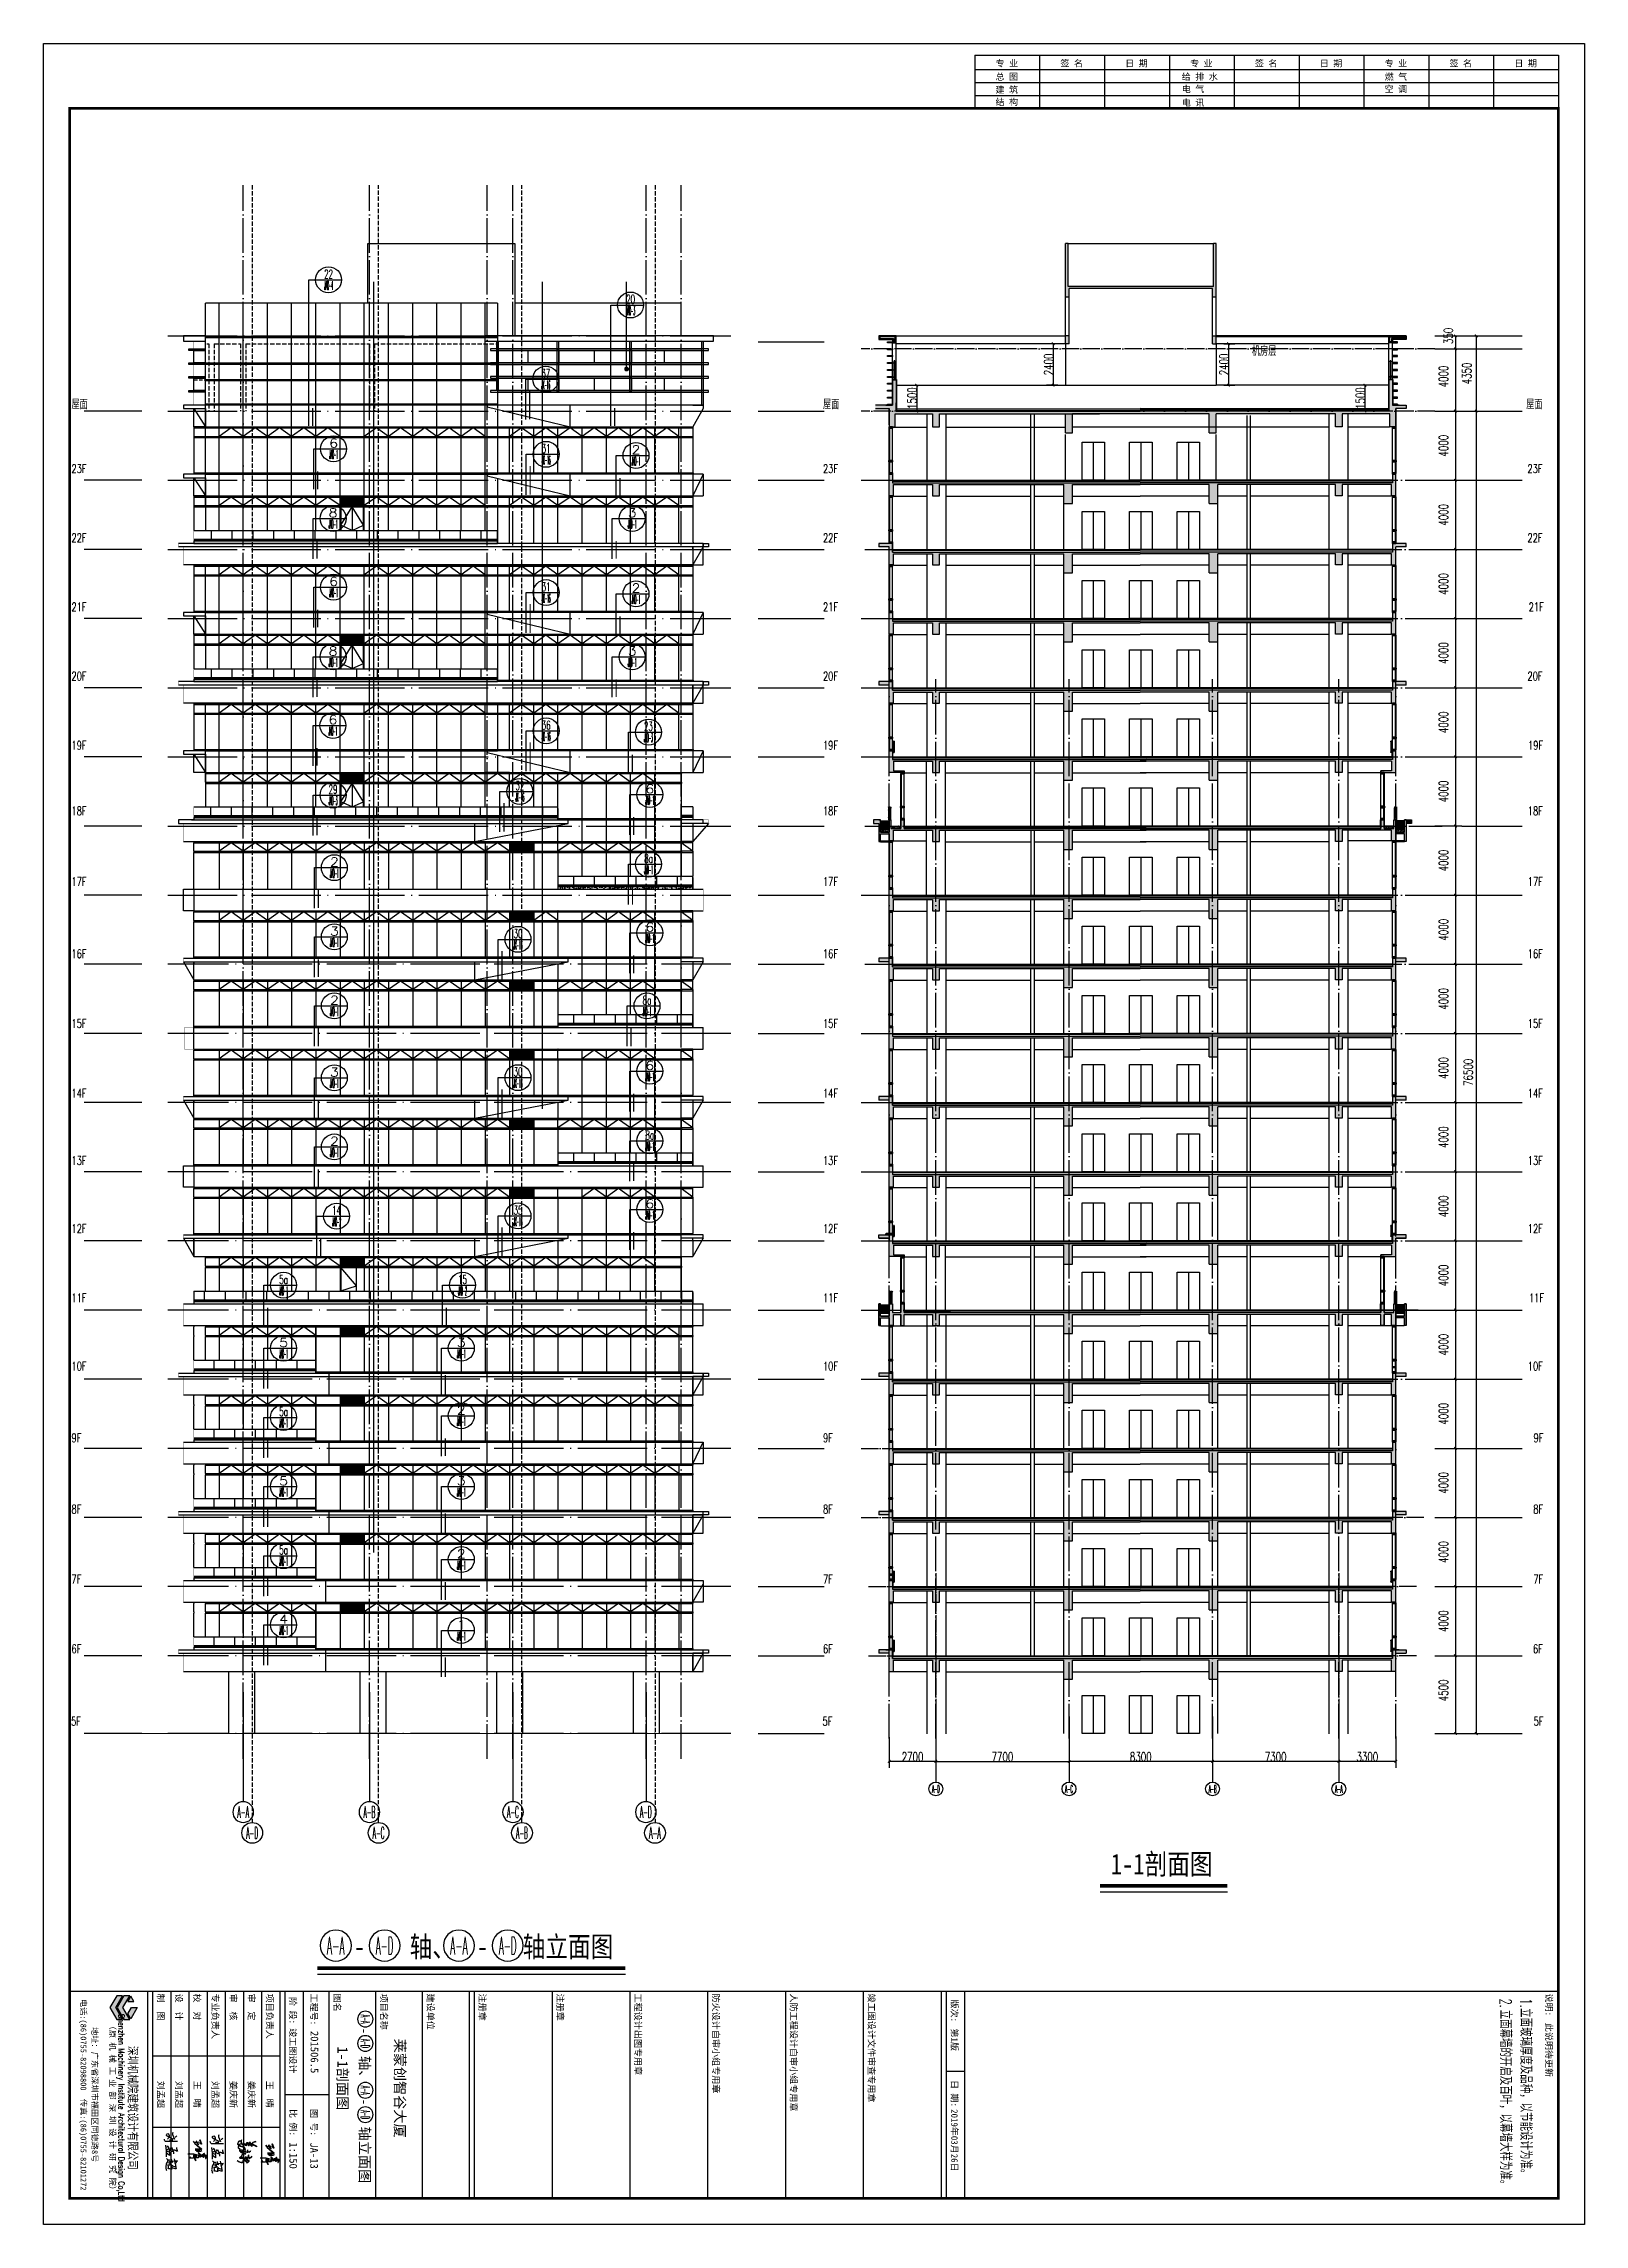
# Model space of a CAD drawing. Extents: x 1980812 to 2578970, y -669191 to 284498.
# Drawn here: x 2489870 to 2578970, y -345382 to -219232 of the extents above; entities that cross this region are included whole.
import ezdxf
from ezdxf.enums import TextEntityAlignment as Align

# ---------------------------------------------------------------- set-up
doc = ezdxf.new("R2010")
doc.units = 0
doc.header["$LTSCALE"] = 1000
doc.header["$MEASUREMENT"] = 0
for name, pattern in [('CENTER', [2, 1.25, -0.25, 0.25, -0.25]), ('CONTINOUS', [0]), ('DASH', [0.35, 0.25, -0.1]), ('DOTE', [2.42, 2, -0.2, 0.02, -0.2]), ('HIDDEN', [0.375, 0.25, -0.125]), ('HIDDEN2', [0.1875, 0.125, -0.0625])]:
    doc.linetypes.add(name, pattern=pattern)
for name, color, linetype in [('0-电子签名', 7, 'Continuous'), ('0-立面(轮廓)', 63, 'CONTINOUS'), ('0muqiang', 3, 'Continuous'), ('7-LM结构线、轮廓线', 40, 'Continuous'), ('8', 8, 'Continuous'), ('A-SECT-MBND-FINE', 252, 'Continuous'), ('A-SECT-MCUT', 1, 'Continuous'), ('A-SECT-MCUT-FINE', 137, 'Continuous'), ('ALUM', 157, 'Continuous'), ('AXIS', 3, 'Continuous'), ('AXIS_TEXT', 7, 'Continuous'), ('B-玻璃', 6, 'Continuous'), ('BH', 191, 'Continuous'), ('CURTWALL', 2, 'Continuous'), ('DIM_ELEV', 3, 'Continuous'), ('DIM_IDEN', 3, 'Continuous'), ('DIM_LEAD', 3, 'Continuous'), ('DIM_SYMB', 3, 'Continuous'), ('dote', 1, 'DOTE'), ('ELEV-4', 157, 'Continuous'), ('ELEV-4-RAIL', 251, 'Continuous'), ('GLASS', 230, 'Continuous'), ('hatch', 8, 'Continuous'), ('HIDDEN', 8, 'HIDDEN'), ('LB铝板', 4, 'Continuous'), ('PJ', 4, 'Continuous'), ('PUB_DIM', 3, 'Continuous'), ('PUB_TEXT', 7, 'Continuous'), ('SF', 1, 'Continuous'), ('SPACE_HATCH', 8, 'Continuous'), ('TEXT', 7, 'Continuous'), ('TK', 1, 'Continuous'), ('WALL', 4, 'Continuous'), ('WINDOW', 2, 'Continuous'), ('保温板', 20, 'Continuous'), ('可见看线', 63, 'Continuous'), ('柱墙填充', 181, 'Continuous'), ('柱网', 1, 'DOTE'), ('栏杆', 143, 'Continuous'), ('看线', 66, 'Continuous'), ('空线', 3, 'Continuous'), ('节点', 3, 'Continuous'), ('详细标注', 231, 'Continuous'), ('防水卷材', 6, 'DASH'), ('面层', 31, 'Continuous')]:
    doc.layers.add(name, color=color, linetype=linetype)
doc.styles.add('_TCH_AXIS', font='COMPLEX', dxfattribs={"bigfont": 'GBCBIG'})
doc.styles.add('COMP', font='COMPLEX.shx', dxfattribs={"bigfont": 'hztxt'})
doc.styles.add('COMPLEX', font='COMPLEX')
doc.styles.add('DIM_FONT', font='SIMPLEX', dxfattribs={"width": 0.7, "bigfont": 'GBCBIG'})
doc.styles.add('HEITI', font='simplex.shx', dxfattribs={"width": 0.6, "bigfont": 'hztxt.shx'})
doc.styles.add('HZTXTW', font='txtw.shx', dxfattribs={"width": 0.6, "bigfont": 'hztxtw.shx'})
doc.styles.add('ROMANS', font='simplex_.ttf', dxfattribs={"width": 0.8, "height": 500})
doc.styles.add('SONGTI', font='NSimSun.ttf', dxfattribs={"width": 1.1})
doc.styles.add('黑体', font='simhei.ttf')
doc.dimstyles.new('_TCH_ARCH&&150', dxfattribs={"dimscale": 1.5, "dimtxt": 350, "dimasz": 100, "dimexe": 250, "dimexo": 300, "dimgap": 100, "dimtad": 1, "dimdec": 0, "dimzin": 0, "dimdsep": 46, "dimtxsty": 'DIM_FONT', "dimblk": 'ARCHTICK', "dimcen": 0.09, "dimclrt": 7, "dimazin": 2, "dimtfac": 1, "dimtdec": 0, "dimtix": 1, "dimtmove": 2, "dimatfit": 3, "dimfxl": 1, "dimtolj": 1, "dimtzin": 0, "dimarcsym": 0})
doc.dimstyles.new('DIMN20', dxfattribs={"dimscale": 0.2, "dimtxt": 300, "dimasz": 1, "dimexe": 150, "dimexo": 0, "dimgap": 100, "dimtad": 1, "dimdec": 0, "dimzin": 0, "dimdsep": 46, "dimtxsty": 'DIM_FONT', "dimblk1": '_DIMX', "dimblk2": '_DIMX', "dimsah": 1, "dimcen": 0.09, "dimclrd": 256, "dimclre": 256, "dimclrt": 7, "dimadec": 0, "dimazin": 0, "dimtfac": 1, "dimtdec": 0, "dimtix": 1, "dimtmove": 2, "dimatfit": 3, "dimldrblk": '_DIMX', "dimfxl": 150, "dimtolj": 1, "dimtzin": 0, "dimarcsym": 0})
pattern_1 = [(130, (5352694.82, -940496.22), (-71.7260183, -6.2752135), [7.5, -82.5]), (185, (5352694.82, -940496.22), (13.8751334, 75.2192134), [6, -66]), (79.5486, (5352688.84, -940496.74), (-57.8509382, 68.9439542), [6.374019, -70.1142112]), (133.8158, (5352694.82, -940476.22), (-106.7241049, -16.5519014), [11.25, -123.75]), (83.3644, (5352685.93, -940477.6), (-93.4662706, 97.411787), [9.561029, -105.1713]), (188.8158, (5352694.82, -940476.22), (-93.4661945, 97.41186), [9, -99]), (159, (5352684.82, -940481.22), (-59.6907052, -40.2618891), [7.5, -82.5]), (214, (5352684.82, -940481.22), (-24.3315332, 72.5150045), [6, -66]), (108.5486, (5352679.845, -940484.574), (-84.0222629, 32.2530497), [6.374019, -70.1142112]), (142.5, (5352694.82, -940496.218), (-1.21598553, 33.28938538), [0, -65.2, 0, -67, 0, -66.25]), (172.5, (5352694.82, -940496.22), (-26.30695375, 39.4411712), [0, -38.2, 0, -63.7, 0, -25.25]), (212.5, (5352717.12, -940496.218), (-53.38224362, -2.25548718), [0, -25, 0, -78, 0, -103.5]), (222.5, (5352727.12, -940496.22), (-58.3186169, 10.0104982), [0, -32.5, 0, -51.8, 0, -73.5])]

msp = doc.modelspace()

# ---------------------------------------------------------------- texts
at = {"layer": 'DIM_ELEV', "color": 7, "style": 'HZTXTW', "width": 0.7}
for s, p in [('机房层', (2559740.7, -237290.1, 0)), ('屋面', (2491479.5, -240369.9)), ('屋面', (2534938, -240369.9)), ('屋面', (2575604.2, -240369.9, 0)), ('23F', (2491479.5, -244069.4)), ('23F', (2534938, -244069.4)), ('23F', (2575681, -244069.4, 0)), ('22F', (2491479.5, -248069.4)), ('22F', (2534938, -248069.4)), ('22F', (2575681, -248069.4, 0)), ('21F', (2491479.5, -252069.4)), ('21F', (2534938, -252069.4)), ('21F', (2575747.7, -252069.4, 0)), ('20F', (2491479.5, -256069.4)), ('20F', (2534938, -256069.4)), ('20F', (2575681, -256069.4, 0)), ('19F', (2491479.5, -260069.4)), ('19F', (2534938, -260069.4)), ('19F', (2575714.3, -260069.4, 0)), ('18F', (2491479.5, -263869.9)), ('18F', (2534938, -263869.9)), ('18F', (2575697.7, -263869.9, 0)), ('17F', (2491479.5, -267958.9)), ('17F', (2534938, -267958.9)), ('17F', (2575697.7, -267958.9, 0)), ('16F', (2491479.5, -272128.4)), ('16F', (2534938, -272128.4)), ('16F', (2575697.7, -272128.4, 0)), ('15F', (2491479.5, -276163.4)), ('15F', (2534938, -276163.4)), ('15F', (2575697.7, -276163.4, 0)), ('14F', (2491479.5, -280198.4)), ('14F', (2534938, -280198.4)), ('14F', (2575697.7, -280198.4, 0)), ('13F', (2491479.5, -284098.4)), ('13F', (2534938, -284098.4)), ('13F', (2575697.7, -284098.4, 0)), ('12F', (2491479.5, -288024.9)), ('12F', (2534938, -288024.9)), ('12F', (2575697.7, -288024.9, 0)), ('11F', (2491479.5, -292032.9)), ('11F', (2534938, -292032.9)), ('11F', (2575764.3, -292032.9, 0)), ('10F', (2491479.5, -295986.9)), ('10F', (2534938, -295986.9)), ('10F', (2575697.7, -295986.9, 0)), ('9F', (2491479.5, -300136.4)), ('9F', (2534938, -300136.4)), ('9F', (2576031, -300136.4, 0)), ('8F', (2491479.5, -304259.4)), ('8F', (2534938, -304259.4)), ('8F', (2576014.3, -304259.4, 0)), ('7F', (2491479.5, -308300.4)), ('7F', (2534938, -308300.4)), ('7F', (2576014.3, -308300.4, 0)), ('6F', (2491479.5, -312341.9)), ('6F', (2534938, -312341.9)), ('6F', (2575997.7, -312341.9, 0)), ('5F', (2491455.5, -316531.4)), ('5F', (2534914, -316531.4)), ('5F', (2576038.3, -316531.4, 0))]:
    msp.add_text(s, height=500, dxfattribs=at).set_placement(p)
at = {"layer": 'PUB_TEXT', "style": '黑体', "width": 0.8}
for s, p in [('1-1剖面图', (2551577.7, -325139.9, 0)), ('轴、      轴立面图', (2511038.4, -329917.4)), ('-', (2507804.2, -329917.4)), ('-', (2514924.7, -329917.4))]:
    msp.add_text(s, height=1200, dxfattribs=at).set_placement(p)
for p in [(2508143.2, -334026.1), (2508143.2, -338141.4)]:
    msp.add_text('-', height=600, rotation=270, dxfattribs=at).set_placement(p)
at = {"layer": 'TK'}
for s, height, style, p in [('电话:(86)0755-82098800  传真:(86)0755-82101272', 338.437, 'SONGTI', (2492005.7, -337881.9)), ('地址：广东省深圳市福田区同德路8号', 338.437, 'SONGTI', (2492659.9, -337881.9)), ('（原 机 械 工 业 部 深 圳 设 计 研 究 院）', 342, 'SONGTI', (2493683.9, -338638.9)), ('深圳机械院建筑设计有限公司', 525, 'HEITI', (2494726.5, -338638.9))]:
    msp.add_text(s, height=height, rotation=270, dxfattribs=dict(at, style=style)).set_placement(p, align=Align.CENTER)
at = {"layer": 'TK', "style": 'SONGTI'}
for s, p in [('制  图', (2496457, -332028.3)), ('设  计', (2497507, -332028.3)), ('校  对', (2498557, -332028.3)), ('专业负责人', (2499607, -332028.3)), ('审  核', (2500657, -332028.3)), ('审  定', (2501707, -332028.3)), ('项目负责人', (2502757, -332028.3)), ('工程号:', (2505310.7, -332028.3)), ('图名', (2506657, -332028.3)), ('项目名称', (2509357, -332028.3)), ('建设单位', (2512057, -332028.3)), ('注册章', (2515057, -332028.3)), ('注册章', (2519557, -332028.3)), ('工程设计出图专用章', (2524057, -332028.3)), ('防火设计自审小组专用章', (2528557, -332028.3)), ('人防工程设计自审小组专用章', (2533057, -332028.3)), ('竣工图设计文件审查专用章', (2537557, -332028.3)), ('版次:', (2542357, -332374)), ('日 期:', (2542357, -337029.7)), ('比 例:', (2504107, -338705.3))]:
    msp.add_text(s, height=375, rotation=270, dxfattribs=at).set_placement(p)
for s, p in [('阶 段:', (2504279.4, -333011.5)), ('图 号:', (2505507.6, -339481.1))]:
    msp.add_text(s, height=375, rotation=270, dxfattribs=at).set_placement(p, align=Align.MIDDLE_CENTER)
at = {"layer": 'TK', "style": 'HEITI', "width": 0.7}
msp.add_text('Shenzhen Machinery Institute Architectural Design Co,Ltd', height=343.5, rotation=270, dxfattribs=at).set_placement((2494195.3, -338638.9), align=Align.CENTER)
at = {"layer": 'TK', "color": 4, "style": 'SONGTI'}
msp.add_text('竣工图设计', height=375, rotation=270, dxfattribs=at).set_placement((2504279.4, -335339.5), align=Align.MIDDLE_CENTER)
for s, height, p in [('201506.5', 450, (2505310.7, -334192.1)), ('第1版', 375, (2542357, -334048)), ('1-1剖面图', 600, (2506860.7, -335093.7)), ('莱蒙创智谷大厦', 600, (2510177.8, -334638.3)), ('轴、      轴立面图', 600, (2508143.2, -335643.2)), ('刘孟超', 375, (2496457, -337078.1)), ('刘孟超', 375, (2497507, -337078.1)), ('王  晴', 375, (2498557, -337078.1)), ('刘孟超', 375, (2499607, -337078.1)), ('姜庆新', 375, (2500657, -337078.1)), ('姜庆新', 375, (2501707, -337078.1)), ('王  晴', 375, (2502757, -337078.1)), ('2019年03月26日', 375, (2542357, -338717.2)), ('1:150', 450, (2504086, -340638.3)), ('JA-13', 450, (2505290.5, -340638.3))]:
    msp.add_text(s, height=height, rotation=270, dxfattribs=at).set_placement(p)

# ---------------------------------------------------------------- blocks, each defined once
blk = doc.blocks.new('ASD')
at = {"color": 2}
for points in [[(-16, 77), (64, 77), (64, -2858), (-16, -2858)], [(4221, -368), (27, -368), (27, -458), (4221, -458)], [(4221, -1168), (27, -1168), (27, -1258), (4221, -1258)], [(4221, -1968), (27, -1968), (27, -2058), (4221, -2058)], [(4221, -2768), (27, -2768), (27, -2858), (4221, -2858)]]:
    blk.add_lwpolyline(points, close=True, dxfattribs=at)
at = {"layer": '8'}
for points in [[(2124, -458), (2124, -1168)], [(2124, -2058), (2124, -2768)]]:
    blk.add_lwpolyline(points, dxfattribs=at)
at = {"layer": 'ELEV-4'}
for points in [[(4174, -458), (74, -458), (74, -1168), (4174, -1168)], [(4174, -2058), (74, -2058), (74, -2768), (4174, -2768)]]:
    blk.add_lwpolyline(points, close=True, dxfattribs=at)
blk = doc.blocks.new('_AXISO')
blk.add_circle((0, 0), 0.5)
at = {"layer": 'AXIS_TEXT', "style": 'COMPLEX', "width": 1.041667}
blk.add_attdef('A', text='', height=0.56, dxfattribs=at).set_placement((-0.25, -0.28), (0.25, -0.28), align=Align.FIT)
blk = doc.blocks.new('A$C2D00731E')
at = {"layer": 'hatch'}
h = blk.add_hatch(dxfattribs=at)
h.set_pattern_fill('PLAST', color=256, scale=30, style=0, double=1)
h.set_pattern_definition([(0, (-1544235.04, -1109854.58), (0, 95.25), []), (0, (-1544235.04, -1109842.67), (0, 95.25), []), (0, (-1544235.04, -1109830.77), (0, 95.25), [])])
h.paths.add_polyline_path([(8450, -70), (9850, -70), (9850, -565), (8450, -565)])
at = {"layer": '0-立面(轮廓)', "color": 2}
blk.add_line((0, -2000), (7050, -2000), dxfattribs=at)
at = {"layer": '8'}
for p, q in [((-10, -15), (-10, -70)), ((0, -15), (-10, -15)), ((0, -70), (-10, -70)), ((-10, -565), (-10, -635)), ((0, -565), (-10, -565)), ((0, -635), (-10, -635)), ((0, -15), (0, 0)), ((0, -565), (0, -70)), ((0, -2000), (0, -635)), ((1450, 0), (1450, -2000)), ((2850, 0), (2850, -2000)), ((4250, 0), (4250, -2000)), ((5650, 0), (5650, -2000)), ((7050, 0), (7050, -2750)), ((8450, 0), (8450, -2750)), ((9850, 0), (9850, -2750)), ((11250, 0), (11250, -2750)), ((12650, 0), (12650, -2750)), ((14050, 0), (14050, -2750)), ((15450, 0), (15450, -2750)), ((16850, 0), (16850, -2750)), ((18250, 0), (18250, -2750)), ((19650, 0), (19650, -2750)), ((21050, 0), (21050, -2750)), ((22450, 0), (22450, -2750)), ((23850, 0), (23850, -2750)), ((25250, 0), (25250, -2750)), ((26650, 0), (26650, -2750)), ((28050, 0), (28050, -2750)), ((0, -2550), (7050, -2550))]:
    blk.add_line(p, q, dxfattribs=at)
for points in [[(2850, -565), (2150, -70), (1450, -565)], [(4250, -565), (3550, -70), (2850, -565)], [(5650, -565), (4950, -70), (4250, -565)], [(7050, -565), (6350, -70), (5650, -565)], [(11250, -565), (10550, -70), (9850, -565)], [(12650, -565), (11950, -70), (11250, -565)], [(14050, -565), (13350, -70), (12650, -565)], [(15450, -565), (14750, -70), (14050, -565)], [(16850, -565), (16150, -70), (15450, -565)], [(18250, -565), (17550, -70), (16850, -565)], [(19650, -565), (18950, -70), (18250, -565)], [(21050, -565), (20350, -70), (19650, -565)], [(22450, -565), (21750, -70), (21050, -565)], [(23850, -565), (23150, -70), (22450, -565)], [(25250, -565), (24550, -70), (23850, -565)], [(26650, -565), (25950, -70), (25250, -565)], [(28050, -565), (27350, -70), (26650, -565)]]:
    blk.add_lwpolyline(points, dxfattribs=at)
at = {"layer": 'ALUM'}
for p, q in [((670, -15), (28850, -15)), ((670, -70), (28850, -70)), ((670, -565), (28850, -565)), ((670, -635), (28850, -635)), ((7050, -2673), (28850, -2673)), ((7050, -2730), (28850, -2730))]:
    blk.add_line(p, q, dxfattribs=at)
at = {"layer": 'CURTWALL'}
for p, q in [((1150, -2000), (1150, -2600)), ((2350, -2000), (2350, -2600)), ((3550, -2000), (3550, -2600)), ((4750, -2000), (4750, -2600)), ((5950, -2000), (5950, -2600))]:
    blk.add_line(p, q, dxfattribs=at)
at = {"layer": 'ELEV-4'}
blk.add_line((7050, -2080), (7050, -2750), dxfattribs=at)
at = {"layer": 'GLASS', "color": 2}
for p, q in [((0, -2500), (7050, -2500)), ((0, -2600), (7050, -2600))]:
    blk.add_line(p, q, dxfattribs=at)
at = {"layer": 'WALL', "color": 2}
for p, q in [((660, -15), (660, -70)), ((670, -15), (660, -15)), ((670, -70), (660, -70)), ((660, -565), (660, -635)), ((670, -565), (660, -565)), ((670, -635), (660, -635)), ((670, -15), (670, 0)), ((670, -565), (670, -70)), ((670, -2000), (670, -635)), ((7040, -15), (7040, -70)), ((7050, -15), (7040, -15)), ((7050, -70), (7040, -70)), ((7040, -565), (7040, -635)), ((7050, -565), (7040, -565)), ((7050, -635), (7040, -635)), ((7050, -15), (7050, 0)), ((7050, -565), (7050, -70)), ((7050, -2673), (7050, -635)), ((28850, -15), (28850, 0)), ((28850, -15), (28860, -15)), ((28850, -565), (28850, -70)), ((28850, -70), (28860, -70)), ((28850, -565), (28860, -565)), ((28850, -2673), (28850, -635)), ((28850, -635), (28860, -635)), ((28860, -15), (28860, -70)), ((28860, -565), (28860, -635)), ((7050, -2750), (7050, -2000)), ((28850, -2673), (28860, -2673)), ((28850, -2673), (28860, -2673)), ((28850, -2750), (28850, -2730)), ((28850, -2730), (28860, -2730)), ((28850, -2730), (28860, -2730)), ((28860, -2673), (28860, -2730)), ((28860, -2673), (28860, -2730))]:
    blk.add_line(p, q, dxfattribs=at)
blk.add_lwpolyline([(7050, -2600), (0, -2600), (0, -2750), (7050, -2750)], close=True, dxfattribs=at)
blk = doc.blocks.new('m1')
at = {"layer": '8'}
blk.add_lwpolyline([(258, 1400), (258, 2765), (-642, 2765), (-642, 1400)], dxfattribs=at)
at = {"layer": 'B-玻璃'}
blk.add_lwpolyline([(-642, 1403), (258, 1708), (-642, 2765)], dxfattribs=at)
blk = doc.blocks.new('会签栏0821')
at = {"layer": 'TK'}
for p, q in [((115148889, 23475903), (115148889, 23483403)), ((115148889, 23483403), (115150939, 23483403)), ((115149439, 23475903), (115149439, 23483403)), ((115149939, 23475903), (115149939, 23483403)), ((115150439, 23475903), (115150439, 23483403)), ((115150939, 23475903), (115150939, 23483403)), ((115148889, 23480903), (115150939, 23480903)), ((115148889, 23478403), (115150939, 23478403)), ((115148889, 23468403), (115148889, 23475903)), ((115148889, 23475903), (115150939, 23475903)), ((115149439, 23468403), (115149439, 23475903)), ((115149939, 23468403), (115149939, 23475903)), ((115150439, 23468403), (115150439, 23475903)), ((115150939, 23468403), (115150939, 23475903)), ((115148889, 23473403), (115150939, 23473403)), ((115148889, 23470903), (115150939, 23470903)), ((115148889, 23460903), (115148889, 23468403)), ((115148889, 23468403), (115150939, 23468403)), ((115149439, 23460903), (115149439, 23468403)), ((115149939, 23460903), (115149939, 23468403)), ((115150439, 23460903), (115150439, 23468403)), ((115150939, 23460903), (115150939, 23468403)), ((115148889, 23465903), (115150939, 23465903)), ((115148889, 23463403), (115150939, 23463403)), ((115148889, 23460903), (115150939, 23460903))]:
    blk.add_line(p, q, dxfattribs=at)
at = {"layer": 'TK', "style": 'SONGTI'}
for s, p in [('日 期', (115149324, 23481702)), ('签 名', (115149324, 23479202)), ('专 业', (115149324, 23476702)), ('燃 气', (115149842, 23476702)), ('空 调', (115150316, 23476702)), ('日 期', (115149324, 23474202)), ('签 名', (115149324, 23471702)), ('专 业', (115149324, 23469202)), ('给 排 水', (115149842, 23468880)), ('电 气', (115150316, 23468880)), ('电 讯', (115150842, 23468880)), ('日 期', (115149324, 23466702)), ('签 名', (115149324, 23464202)), ('专 业', (115149324, 23461702)), ('总 图', (115149842, 23461702)), ('建 筑', (115150342, 23461702)), ('结 构', (115150816, 23461702))]:
    blk.add_text(s, height=250, rotation=90, dxfattribs=at).set_placement(p)
blk = doc.blocks.new('立面说明1229')
at = {"layer": 'PUB_TEXT'}
blk.add_lwpolyline([(115942407, 22718483), (115942407, 22719083), (115943007, 22719083)], dxfattribs=at)
at = {"layer": 'PUB_TEXT', "style": 'HZTXTW', "width": 0.6}
for s, p in [('立面玻璃厚度及品种，以节能设计为准。', (115943734, 22716137)), ('2.', (115942992, 22714566)), ('1.', (115942992, 22716137)), ('立面幕墙的开启及百叶，以幕墙大样为准。', (115943849, 22714566))]:
    blk.add_text(s, height=900, dxfattribs=at).set_placement(p)
at = {"layer": 'TK', "style": 'SONGTI'}
for s, p in [('说明:', (115942602, 22718100)), ('此说明待更新', (115944855, 22718100))]:
    blk.add_text(s, height=500, dxfattribs=at).set_placement(p)
blk = doc.blocks.new('_index')
blk.add_line((-0.5, 0), (0.5, 0))
blk.add_circle((0, 0), 0.5)
at = {"style": 'COMP'}
for tag, width, p, p2 in [('1', 2.333333, (-0.17, 0.05), (0.17, 0.05)), ('-', 1.166667, (-0.17, -0.39), (0.17, -0.39))]:
    blk.add_attdef(tag, text='', height=0.34, dxfattribs=dict(at, width=width)).set_placement(p, p2, align=Align.FIT)
blk = doc.blocks.new('A$C3955716C')
at = {"layer": '节点'}
for p, q in [((3785, 71145), (3785, 79597)), ((3785, 79597), (5052, 79597)), ((21251, 78138), (22518, 78138)), ((21251, 71145), (21251, 78138)), ((4076, 67484), (4076, 69818)), ((21562, 67100), (21562, 69434)), ((4045, 63456), (4045, 65791)), ((21342, 63456), (21342, 65791)), ((4076, 59484), (4076, 61818)), ((21562, 59100), (21562, 61434)), ((4045, 55456), (4045, 57791)), ((21342, 55456), (21342, 57791)), ((4039, 51484), (4039, 53818)), ((22281, 51100), (22281, 53434)), ((4045, 47456), (4045, 49791)), ((22361, 47484), (22361, 49818)), ((4120, 43256), (4120, 45591)), ((22286, 43456), (22286, 45791)), ((22361, 39484), (22361, 41818)), ((4120, 39256), (4120, 41591)), ((4120, 35256), (4120, 37591)), ((22198, 35256), (22198, 37591)), ((4120, 31100), (4120, 33434)), ((22361, 31484), (22361, 33818)), ((4120, 27100), (4120, 29434)), ((22361, 27456), (22361, 29791)), ((4250, 23100), (4250, 25434)), ((22361, 23484), (22361, 25818)), ((1184, 21434), (2451, 21434)), ((1184, 19100), (1184, 21434)), ((11529, 21434), (12796, 21434)), ((11529, 19100), (11529, 21434)), ((1184, 15456), (1184, 17791)), ((11461, 17794), (12728, 17794)), ((11461, 15100), (11461, 17794)), ((11461, 13888), (12728, 13888)), ((11461, 11553), (11461, 13888)), ((1184, 13791), (2451, 13791)), ((1184, 11456), (1184, 13791)), ((1184, 9791), (2451, 9791)), ((1184, 7456), (1184, 9791)), ((11461, 9794), (12728, 9794)), ((11461, 7100), (11461, 9794)), ((1184, 5791), (2451, 5791)), ((1184, 3456), (1184, 5791)), ((11461, 5564), (12728, 5564)), ((11461, 3230), (11461, 5564)), ((1184, 1791), (2451, 1791)), ((1184, -544), (1184, 1791)), ((11461, 1470), (12728, 1470)), ((11461, -1224), (11461, 1470))]:
    blk.add_line(p, q, dxfattribs=at)
at = {"layer": '节点', "ltscale": 0.5}
for p, q in [((4076, 69818), (4477, 69818)), ((21562, 69434), (21963, 69434)), ((4045, 65791), (4446, 65791)), ((21342, 65791), (21743, 65791)), ((4076, 61818), (4477, 61818)), ((21562, 61434), (21963, 61434)), ((4045, 57791), (4446, 57791)), ((21342, 57791), (21743, 57791)), ((4039, 53818), (4439, 53818)), ((22281, 53434), (22682, 53434)), ((4045, 49791), (4446, 49791)), ((22361, 49818), (22762, 49818)), ((4120, 45591), (4520, 45591)), ((22286, 45791), (22687, 45791)), ((22361, 41818), (22762, 41818)), ((4120, 41591), (4520, 41591)), ((4120, 37591), (4520, 37591)), ((22198, 37591), (22599, 37591)), ((4120, 33434), (4520, 33434)), ((22361, 33818), (22762, 33818)), ((4120, 29434), (4520, 29434)), ((22361, 29791), (22762, 29791)), ((4250, 25434), (4651, 25434)), ((22361, 25818), (22762, 25818)), ((1184, 17791), (1585, 17791))]:
    blk.add_line(p, q, dxfattribs=at)
at = {"layer": '节点', "ltscale": 0.5, "const_width": 75}
for points in [[(4010, 71145), (4010, 72178)], [(21476, 71145), (21476, 72178)], [(4301, 67484), (4301, 68516)], [(21787, 67100), (21787, 68133)], [(4270, 63456), (4270, 64489)], [(21567, 63456), (21567, 64489)], [(4301, 59484), (4301, 60516)], [(21787, 59100), (21787, 60133)], [(4270, 55456), (4270, 56489)], [(21567, 55456), (21567, 56489)], [(4264, 51484), (4264, 52516)], [(22506, 51100), (22506, 52133)], [(4270, 47456), (4270, 48489)], [(22586, 47484), (22586, 48516)], [(4345, 43256), (4345, 44289)], [(22511, 43456), (22511, 44489)], [(22586, 39484), (22586, 40516)], [(4345, 39256), (4345, 40289)], [(4345, 35256), (4345, 36289)], [(22423, 35256), (22423, 36289)], [(4345, 31100), (4345, 32133)], [(22586, 31484), (22586, 32516)], [(4345, 27100), (4345, 28133)], [(22586, 27456), (22586, 28489)], [(4475, 23100), (4475, 24133)], [(22586, 23484), (22586, 24516)], [(1409, 19100), (1409, 20133)], [(11754, 19100), (11754, 20133)], [(1409, 15456), (1409, 16489)], [(11686, 15100), (11686, 16233)], [(11686, 11553), (11686, 12586)], [(1409, 11456), (1409, 12489)], [(1409, 7456), (1409, 8489)], [(11686, 7100), (11686, 8233)], [(1409, 3456), (1409, 4489)], [(11686, 3230), (11686, 4262)], [(1409, -544), (1409, 489)], [(11686, -1224), (11686, -91)]]:
    blk.add_lwpolyline(points, dxfattribs=at)
at = {"layer": '节点', "ltscale": 0.5}
ref = blk.add_blockref('_index', (4936, 79597), dxfattribs=dict(at, xscale=1500.000000075524, yscale=1500.000000075524, zscale=1500.000000075524))
ref.add_attrib('1', '22', dxfattribs={"layer": '0', "height": 510, "rotation": 360, "style": 'COMP', "width": 0.617647}).set_placement((4681, 79672), (5191, 79672), align=Align.FIT)
ref.add_attrib('-', 'JAD-4', dxfattribs={"layer": '0', "height": 510, "style": 'COMP', "width": 0.21}).set_placement((4681, 79012), (5191, 79012), align=Align.FIT)
ref = blk.add_blockref('_index', (22402, 78138), dxfattribs=dict(at, xscale=1500.000000075524, yscale=1500.000000075524, zscale=1500.000000075524))
ref.add_attrib('1', '20', dxfattribs={"layer": '0', "height": 510, "rotation": 360, "style": 'COMP', "width": 0.617647}).set_placement((22147, 78213), (22657, 78213), align=Align.FIT)
ref.add_attrib('-', 'JAD-3', dxfattribs={"layer": '0', "height": 510, "style": 'COMP', "width": 0.214286}).set_placement((22147, 77553), (22657, 77553), align=Align.FIT)
ref = blk.add_blockref('_index', (5227, 69818), dxfattribs=dict(at, xscale=1500.000000075524, yscale=1500.000000075524, zscale=1500.000000075524))
ref.add_attrib('1', '6', dxfattribs={"layer": '0', "height": 510, "rotation": 360, "style": 'COMP', "width": 1.5}).set_placement((4972, 69893), (5482, 69893), align=Align.FIT)
ref.add_attrib('-', 'JAD-1', dxfattribs={"layer": '0', "height": 510, "style": 'COMP', "width": 0.225806}).set_placement((4972, 69233), (5482, 69233), align=Align.FIT)
ref = blk.add_blockref('_index', (22713, 69434), dxfattribs=dict(at, xscale=1500.000000075524, yscale=1500.000000075524, zscale=1500.000000075524))
ref.add_attrib('1', '2', dxfattribs={"layer": '0', "height": 510, "rotation": 360, "style": 'COMP', "width": 1.5}).set_placement((22458, 69509), (22968, 69509), align=Align.FIT)
ref.add_attrib('-', 'JAD-1', dxfattribs={"layer": '0', "height": 510, "style": 'COMP', "width": 0.225806}).set_placement((22458, 68849), (22968, 68849), align=Align.FIT)
ref = blk.add_blockref('_index', (5196, 65791), dxfattribs=dict(at, xscale=1500.000000075524, yscale=1500.000000075524, zscale=1500.000000075524))
ref.add_attrib('1', '8', dxfattribs={"layer": '0', "height": 510, "rotation": 360, "style": 'COMP', "width": 1.5}).set_placement((4941, 65866), (5451, 65866), align=Align.FIT)
ref.add_attrib('-', 'JAD-1', dxfattribs={"layer": '0', "height": 510, "style": 'COMP', "width": 0.225806}).set_placement((4941, 65206), (5451, 65206), align=Align.FIT)
ref = blk.add_blockref('_index', (22493, 65791), dxfattribs=dict(at, xscale=1500.000000075524, yscale=1500.000000075524, zscale=1500.000000075524))
ref.add_attrib('1', '3', dxfattribs={"layer": '0', "height": 510, "rotation": 360, "style": 'COMP', "width": 1.5}).set_placement((22238, 65866), (22748, 65866), align=Align.FIT)
ref.add_attrib('-', 'JAD-1', dxfattribs={"layer": '0', "height": 510, "style": 'COMP', "width": 0.225806}).set_placement((22238, 65206), (22748, 65206), align=Align.FIT)
ref = blk.add_blockref('_index', (5227, 61818), dxfattribs=dict(at, xscale=1500.000000075524, yscale=1500.000000075524, zscale=1500.000000075524))
ref.add_attrib('1', '6', dxfattribs={"layer": '0', "height": 510, "rotation": 360, "style": 'COMP', "width": 1.5}).set_placement((4972, 61893), (5482, 61893), align=Align.FIT)
ref.add_attrib('-', 'JAD-1', dxfattribs={"layer": '0', "height": 510, "style": 'COMP', "width": 0.225806}).set_placement((4972, 61233), (5482, 61233), align=Align.FIT)
ref = blk.add_blockref('_index', (22713, 61434), dxfattribs=dict(at, xscale=1500.000000075524, yscale=1500.000000075524, zscale=1500.000000075524))
ref.add_attrib('1', '2', dxfattribs={"layer": '0', "height": 510, "rotation": 360, "style": 'COMP', "width": 1.5}).set_placement((22458, 61509), (22968, 61509), align=Align.FIT)
ref.add_attrib('-', 'JAD-1', dxfattribs={"layer": '0', "height": 510, "style": 'COMP', "width": 0.225806}).set_placement((22458, 60849), (22968, 60849), align=Align.FIT)
ref = blk.add_blockref('_index', (5196, 57791), dxfattribs=dict(at, xscale=1500.000000075524, yscale=1500.000000075524, zscale=1500.000000075524))
ref.add_attrib('1', '8', dxfattribs={"layer": '0', "height": 510, "rotation": 360, "style": 'COMP', "width": 1.5}).set_placement((4941, 57866), (5451, 57866), align=Align.FIT)
ref.add_attrib('-', 'JAD-1', dxfattribs={"layer": '0', "height": 510, "style": 'COMP', "width": 0.225806}).set_placement((4941, 57206), (5451, 57206), align=Align.FIT)
ref = blk.add_blockref('_index', (22493, 57791), dxfattribs=dict(at, xscale=1500.000000075524, yscale=1500.000000075524, zscale=1500.000000075524))
ref.add_attrib('1', '3', dxfattribs={"layer": '0', "height": 510, "rotation": 360, "style": 'COMP', "width": 1.5}).set_placement((22238, 57866), (22748, 57866), align=Align.FIT)
ref.add_attrib('-', 'JAD-1', dxfattribs={"layer": '0', "height": 510, "style": 'COMP', "width": 0.225806}).set_placement((22238, 57206), (22748, 57206), align=Align.FIT)
ref = blk.add_blockref('_index', (5189, 53818), dxfattribs=dict(at, xscale=1500.000000075524, yscale=1500.000000075524, zscale=1500.000000075524))
ref.add_attrib('1', '6', dxfattribs={"layer": '0', "height": 510, "rotation": 360, "style": 'COMP', "width": 1.5}).set_placement((4934, 53893), (5444, 53893), align=Align.FIT)
ref.add_attrib('-', 'JAD-1', dxfattribs={"layer": '0', "height": 510, "style": 'COMP', "width": 0.225806}).set_placement((4934, 53233), (5444, 53233), align=Align.FIT)
ref = blk.add_blockref('_index', (23432, 53434), dxfattribs=dict(at, xscale=1500.000000075524, yscale=1500.000000075524, zscale=1500.000000075524))
ref.add_attrib('1', '23', dxfattribs={"layer": '0', "height": 510, "rotation": 360, "style": 'COMP', "width": 0.617647}).set_placement((23177, 53509), (23687, 53509), align=Align.FIT)
ref.add_attrib('-', 'JAD-3', dxfattribs={"layer": '0', "height": 510, "style": 'COMP', "width": 0.214286}).set_placement((23177, 52849), (23687, 52849), align=Align.FIT)
ref = blk.add_blockref('_index', (5196, 49791), dxfattribs=dict(at, xscale=1500.000000075524, yscale=1500.000000075524, zscale=1500.000000075524))
ref.add_attrib('1', '29', dxfattribs={"layer": '0', "height": 510, "rotation": 360, "style": 'COMP', "width": 0.617647}).set_placement((4941, 49866), (5451, 49866), align=Align.FIT)
ref.add_attrib('-', 'JAD-3', dxfattribs={"layer": '0', "height": 510, "style": 'COMP', "width": 0.214286}).set_placement((4941, 49206), (5451, 49206), align=Align.FIT)
ref = blk.add_blockref('_index', (23512, 49818), dxfattribs=dict(at, xscale=1500.000000075524, yscale=1500.000000075524, zscale=1500.000000075524))
ref.add_attrib('1', '6', dxfattribs={"layer": '0', "height": 510, "rotation": 360, "style": 'COMP', "width": 1.5}).set_placement((23257, 49893), (23767, 49893), align=Align.FIT)
ref.add_attrib('-', 'JAD-1', dxfattribs={"layer": '0', "height": 510, "style": 'COMP', "width": 0.225806}).set_placement((23257, 49233), (23767, 49233), align=Align.FIT)
ref = blk.add_blockref('_index', (5270, 45591), dxfattribs=dict(at, xscale=1500.000000075524, yscale=1500.000000075524, zscale=1500.000000075524))
ref.add_attrib('1', '2', dxfattribs={"layer": '0', "height": 510, "rotation": 360, "style": 'COMP', "width": 1.5}).set_placement((5015, 45666), (5525, 45666), align=Align.FIT)
ref.add_attrib('-', 'JAD-1', dxfattribs={"layer": '0', "height": 510, "style": 'COMP', "width": 0.225806}).set_placement((5015, 45006), (5525, 45006), align=Align.FIT)
ref = blk.add_blockref('_index', (23437, 45791), dxfattribs=dict(at, xscale=1500.000000075524, yscale=1500.000000075524, zscale=1500.000000075524))
ref.add_attrib('1', '8a', dxfattribs={"layer": '0', "height": 510, "rotation": 360, "style": 'COMP', "width": 0.6}).set_placement((23182, 45866), (23692, 45866), align=Align.FIT)
ref.add_attrib('-', 'JAD-1', dxfattribs={"layer": '0', "height": 510, "style": 'COMP', "width": 0.225806}).set_placement((23182, 45206), (23692, 45206), align=Align.FIT)
ref = blk.add_blockref('_index', (5270, 41591), dxfattribs=dict(at, xscale=1500.000000075524, yscale=1500.000000075524, zscale=1500.000000075524))
ref.add_attrib('1', '3', dxfattribs={"layer": '0', "height": 510, "rotation": 360, "style": 'COMP', "width": 1.5}).set_placement((5015, 41666), (5525, 41666), align=Align.FIT)
ref.add_attrib('-', 'JAD-1', dxfattribs={"layer": '0', "height": 510, "style": 'COMP', "width": 0.225806}).set_placement((5015, 41006), (5525, 41006), align=Align.FIT)
ref = blk.add_blockref('_index', (23512, 41818), dxfattribs=dict(at, xscale=1500.000000075524, yscale=1500.000000075524, zscale=1500.000000075524))
ref.add_attrib('1', '6', dxfattribs={"layer": '0', "height": 510, "rotation": 360, "style": 'COMP', "width": 1.5}).set_placement((23257, 41893), (23767, 41893), align=Align.FIT)
ref.add_attrib('-', 'JAD-1', dxfattribs={"layer": '0', "height": 510, "style": 'COMP', "width": 0.225806}).set_placement((23257, 41233), (23767, 41233), align=Align.FIT)
ref = blk.add_blockref('_index', (5270, 37591), dxfattribs=dict(at, xscale=1500.000000075524, yscale=1500.000000075524, zscale=1500.000000075524))
ref.add_attrib('1', '2', dxfattribs={"layer": '0', "height": 510, "rotation": 360, "style": 'COMP', "width": 1.5}).set_placement((5015, 37666), (5525, 37666), align=Align.FIT)
ref.add_attrib('-', 'JAD-1', dxfattribs={"layer": '0', "height": 510, "style": 'COMP', "width": 0.225806}).set_placement((5015, 37006), (5525, 37006), align=Align.FIT)
ref = blk.add_blockref('_index', (23349, 37591), dxfattribs=dict(at, xscale=1500.000000075524, yscale=1500.000000075524, zscale=1500.000000075524))
ref.add_attrib('1', '8a', dxfattribs={"layer": '0', "height": 510, "rotation": 360, "style": 'COMP', "width": 0.6}).set_placement((23094, 37666), (23604, 37666), align=Align.FIT)
ref.add_attrib('-', 'JAD-1', dxfattribs={"layer": '0', "height": 510, "style": 'COMP', "width": 0.225806}).set_placement((23094, 37006), (23604, 37006), align=Align.FIT)
ref = blk.add_blockref('_index', (5270, 33434), dxfattribs=dict(at, xscale=1500.000000075524, yscale=1500.000000075524, zscale=1500.000000075524))
ref.add_attrib('1', '3', dxfattribs={"layer": '0', "height": 510, "rotation": 360, "style": 'COMP', "width": 1.5}).set_placement((5015, 33509), (5525, 33509), align=Align.FIT)
ref.add_attrib('-', 'JAD-1', dxfattribs={"layer": '0', "height": 510, "style": 'COMP', "width": 0.225806}).set_placement((5015, 32849), (5525, 32849), align=Align.FIT)
ref = blk.add_blockref('_index', (23512, 33818), dxfattribs=dict(at, xscale=1500.000000075524, yscale=1500.000000075524, zscale=1500.000000075524))
ref.add_attrib('1', '6', dxfattribs={"layer": '0', "height": 510, "rotation": 360, "style": 'COMP', "width": 1.5}).set_placement((23257, 33893), (23767, 33893), align=Align.FIT)
ref.add_attrib('-', 'JAD-1', dxfattribs={"layer": '0', "height": 510, "style": 'COMP', "width": 0.225806}).set_placement((23257, 33233), (23767, 33233), align=Align.FIT)
ref = blk.add_blockref('_index', (23512, 29791), dxfattribs=dict(at, xscale=1500.000000075524, yscale=1500.000000075524, zscale=1500.000000075524))
ref.add_attrib('1', '8a', dxfattribs={"layer": '0', "height": 510, "rotation": 360, "style": 'COMP', "width": 0.6}).set_placement((23257, 29866), (23767, 29866), align=Align.FIT)
ref.add_attrib('-', 'JAD-1', dxfattribs={"layer": '0', "height": 510, "style": 'COMP', "width": 0.225806}).set_placement((23257, 29206), (23767, 29206), align=Align.FIT)
ref = blk.add_blockref('_index', (5270, 29434), dxfattribs=dict(at, xscale=1500.000000075524, yscale=1500.000000075524, zscale=1500.000000075524))
ref.add_attrib('1', '2', dxfattribs={"layer": '0', "height": 510, "rotation": 360, "style": 'COMP', "width": 1.5}).set_placement((5015, 29509), (5525, 29509), align=Align.FIT)
ref.add_attrib('-', 'JAD-1', dxfattribs={"layer": '0', "height": 510, "style": 'COMP', "width": 0.225806}).set_placement((5015, 28849), (5525, 28849), align=Align.FIT)
ref = blk.add_blockref('_index', (23512, 25818), dxfattribs=dict(at, xscale=1500.000000075524, yscale=1500.000000075524, zscale=1500.000000075524))
ref.add_attrib('1', '6', dxfattribs={"layer": '0', "height": 510, "rotation": 360, "style": 'COMP', "width": 1.5}).set_placement((23257, 25893), (23767, 25893), align=Align.FIT)
ref.add_attrib('-', 'JAD-1', dxfattribs={"layer": '0', "height": 510, "style": 'COMP', "width": 0.225806}).set_placement((23257, 25233), (23767, 25233), align=Align.FIT)
ref = blk.add_blockref('_index', (5401, 25434), dxfattribs=dict(at, xscale=1500.000000075524, yscale=1500.000000075524, zscale=1500.000000075524))
ref.add_attrib('1', '14', dxfattribs={"layer": '0', "height": 510, "rotation": 360, "style": 'COMP', "width": 0.677419}).set_placement((5146, 25509), (5656, 25509), align=Align.FIT)
ref.add_attrib('-', 'JAD-2', dxfattribs={"layer": '0', "height": 510, "style": 'COMP', "width": 0.214286}).set_placement((5146, 24849), (5656, 24849), align=Align.FIT)
ref = blk.add_blockref('_index', (2335, 21434), dxfattribs=dict(at, xscale=1500.000000075524, yscale=1500.000000075524, zscale=1500.000000075524))
ref.add_attrib('1', '5a', dxfattribs={"layer": '0', "height": 510, "rotation": 360, "style": 'COMP', "width": 0.6}).set_placement((2080, 21509), (2590, 21509), align=Align.FIT)
ref.add_attrib('-', 'JAD-1', dxfattribs={"layer": '0', "height": 510, "style": 'COMP', "width": 0.225806}).set_placement((2080, 20849), (2590, 20849), align=Align.FIT)
ref = blk.add_blockref('_index', (12680, 21434), dxfattribs=dict(at, xscale=1500.000000075524, yscale=1500.000000075524, zscale=1500.000000075524))
ref.add_attrib('1', '15', dxfattribs={"layer": '0', "height": 510, "rotation": 360, "style": 'COMP', "width": 0.724138}).set_placement((12425, 21509), (12935, 21509), align=Align.FIT)
ref.add_attrib('-', 'JAD-2', dxfattribs={"layer": '0', "height": 510, "style": 'COMP', "width": 0.214286}).set_placement((12425, 20849), (12935, 20849), align=Align.FIT)
ref = blk.add_blockref('_index', (2335, 17791), dxfattribs=dict(at, xscale=1500.000000075524, yscale=1500.000000075524, zscale=1500.000000075524))
ref.add_attrib('1', '5', dxfattribs={"layer": '0', "height": 510, "rotation": 360, "style": 'COMP', "width": 1.5}).set_placement((2080, 17866), (2590, 17866), align=Align.FIT)
ref.add_attrib('-', 'JAD-1', dxfattribs={"layer": '0', "height": 510, "style": 'COMP', "width": 0.225806}).set_placement((2080, 17206), (2590, 17206), align=Align.FIT)
ref = blk.add_blockref('_index', (12611, 17794), dxfattribs=dict(at, xscale=1500.000000075524, yscale=1500.000000075524, zscale=1500.000000075524))
ref.add_attrib('1', '3', dxfattribs={"layer": '0', "height": 510, "rotation": 360, "style": 'COMP', "width": 1.5}).set_placement((12356, 17869), (12866, 17869), align=Align.FIT)
ref.add_attrib('-', 'JAD-1', dxfattribs={"layer": '0', "height": 510, "style": 'COMP', "width": 0.225806}).set_placement((12356, 17209), (12866, 17209), align=Align.FIT)
ref = blk.add_blockref('_index', (2335, 13791), dxfattribs=dict(at, xscale=1500.000000075524, yscale=1500.000000075524, zscale=1500.000000075524))
ref.add_attrib('1', '5a', dxfattribs={"layer": '0', "height": 510, "rotation": 360, "style": 'COMP', "width": 0.6}).set_placement((2080, 13866), (2590, 13866), align=Align.FIT)
ref.add_attrib('-', 'JAD-1', dxfattribs={"layer": '0', "height": 510, "style": 'COMP', "width": 0.225806}).set_placement((2080, 13206), (2590, 13206), align=Align.FIT)
ref = blk.add_blockref('_index', (12611, 13888), dxfattribs=dict(at, xscale=1500.000000075524, yscale=1500.000000075524, zscale=1500.000000075524))
ref.add_attrib('1', '2', dxfattribs={"layer": '0', "height": 510, "rotation": 360, "style": 'COMP', "width": 1.5}).set_placement((12356, 13963), (12866, 13963), align=Align.FIT)
ref.add_attrib('-', 'JAD-1', dxfattribs={"layer": '0', "height": 510, "style": 'COMP', "width": 0.225806}).set_placement((12356, 13303), (12866, 13303), align=Align.FIT)
ref = blk.add_blockref('_index', (2335, 9791), dxfattribs=dict(at, xscale=1500.000000075524, yscale=1500.000000075524, zscale=1500.000000075524))
ref.add_attrib('1', '5', dxfattribs={"layer": '0', "height": 510, "rotation": 360, "style": 'COMP', "width": 1.5}).set_placement((2080, 9866), (2590, 9866), align=Align.FIT)
ref.add_attrib('-', 'JAD-1', dxfattribs={"layer": '0', "height": 510, "style": 'COMP', "width": 0.225806}).set_placement((2080, 9206), (2590, 9206), align=Align.FIT)
ref = blk.add_blockref('_index', (12611, 9794), dxfattribs=dict(at, xscale=1500.000000075524, yscale=1500.000000075524, zscale=1500.000000075524))
ref.add_attrib('1', '3', dxfattribs={"layer": '0', "height": 510, "rotation": 360, "style": 'COMP', "width": 1.5}).set_placement((12356, 9869), (12866, 9869), align=Align.FIT)
ref.add_attrib('-', 'JAD-1', dxfattribs={"layer": '0', "height": 510, "style": 'COMP', "width": 0.225806}).set_placement((12356, 9209), (12866, 9209), align=Align.FIT)
ref = blk.add_blockref('_index', (2335, 5791), dxfattribs=dict(at, xscale=1500.000000075524, yscale=1500.000000075524, zscale=1500.000000075524))
ref.add_attrib('1', '5a', dxfattribs={"layer": '0', "height": 510, "rotation": 360, "style": 'COMP', "width": 0.6}).set_placement((2080, 5866), (2590, 5866), align=Align.FIT)
ref.add_attrib('-', 'JAD-1', dxfattribs={"layer": '0', "height": 510, "style": 'COMP', "width": 0.225806}).set_placement((2080, 5206), (2590, 5206), align=Align.FIT)
ref = blk.add_blockref('_index', (12611, 5564), dxfattribs=dict(at, xscale=1500.000000075524, yscale=1500.000000075524, zscale=1500.000000075524))
ref.add_attrib('1', '2', dxfattribs={"layer": '0', "height": 510, "rotation": 360, "style": 'COMP', "width": 1.5}).set_placement((12356, 5639), (12866, 5639), align=Align.FIT)
ref.add_attrib('-', 'JAD-1', dxfattribs={"layer": '0', "height": 510, "style": 'COMP', "width": 0.225806}).set_placement((12356, 4979), (12866, 4979), align=Align.FIT)
ref = blk.add_blockref('_index', (2335, 1791), dxfattribs=dict(at, xscale=1500.000000075524, yscale=1500.000000075524, zscale=1500.000000075524))
ref.add_attrib('1', '4', dxfattribs={"layer": '0', "height": 510, "rotation": 360, "style": 'COMP', "width": 1.3125}).set_placement((2080, 1866), (2590, 1866), align=Align.FIT)
ref.add_attrib('-', 'JAD-1', dxfattribs={"layer": '0', "height": 510, "style": 'COMP', "width": 0.225806}).set_placement((2080, 1206), (2590, 1206), align=Align.FIT)
ref = blk.add_blockref('_index', (12611, 1470), dxfattribs=dict(at, xscale=1500.000000075524, yscale=1500.000000075524, zscale=1500.000000075524))
ref.add_attrib('1', '1', dxfattribs={"layer": '0', "height": 510, "rotation": 360, "style": 'COMP', "width": 2.333333}).set_placement((12356, 1545), (12866, 1545), align=Align.FIT)
ref.add_attrib('-', 'JAD-1', dxfattribs={"layer": '0', "height": 510, "style": 'COMP', "width": 0.225806}).set_placement((12356, 885), (12866, 885), align=Align.FIT)
blk = doc.blocks.new('A$C32E42E09')
at = {"layer": '栏杆'}
for p, q in [((50, 193), (0, 193)), ((50, 153), (0, 153))]:
    blk.add_line(p, q, dxfattribs=at)
at = {"layer": '栏杆', "color": 2}
for p, q in [((60, 763), (60, 193)), ((80, 763), (80, 193))]:
    blk.add_line(p, q, dxfattribs=at)
at = {"layer": '栏杆'}
blk.add_lwpolyline([(50, 153), (50, 803), (90, 803), (90, 153)], dxfattribs=at)
at = {"layer": '栏杆', "color": 2}
for points in [[(50, 763), (90, 763), (90, 803), (50, 803)], [(50, 153), (90, 153), (90, 193), (50, 193)], [(55, 768), (85, 768), (85, 798), (55, 798)], [(55, 158), (85, 158), (85, 188), (55, 188)]]:
    blk.add_lwpolyline(points, close=True, dxfattribs=at)
blk = doc.blocks.new('_ArchTick')
at = {"color": 0, "linetype": 'ByBlock', "const_width": 0.4}
blk.add_lwpolyline([(-0.5, -0.5), (0.5, 0.5)], dxfattribs=at)
blk = doc.blocks.new('*D1320')
at = {"layer": 'Defpoints', "color": 0, "transparency": 16777216}
for p in [(2549168, -316710, 0), (2557468, -316710, 0), (2549168, -318598)]:
    blk.add_point(p, dxfattribs=at)
at = {"layer": 'PUB_DIM', "color": 0, "lineweight": -2, "transparency": 16777216}
for p, q in [((2549168, -317160), (2549168, -318973)), ((2557468, -317160), (2557468, -318973)), ((2557468, -318598), (2549168, -318598))]:
    blk.add_line(p, q, dxfattribs=at)
at = {"layer": 'PUB_DIM', "color": 0, "lineweight": -2, "transparency": 16777216, "xscale": 150, "yscale": 150, "zscale": 150, "rotation": 180.0000000164326}
blk.add_blockref('_ArchTick', (2549168, -318598), dxfattribs=at)
at = {"layer": 'PUB_DIM', "color": 0, "lineweight": -2, "transparency": 16777216, "xscale": 150, "yscale": 150, "zscale": 150}
blk.add_blockref('_ArchTick', (2557468, -318598), dxfattribs=at)
at = {"layer": 'PUB_DIM', "color": 7, "transparency": 16777216, "insert": (2553318, -318335), "char_height": 525, "attachment_point": 5, "rotation": 0, "style": 'DIM_FONT'}
blk.add_mtext('\\A1;8300', dxfattribs=at)
blk = doc.blocks.new('*D1321')
at = {"layer": 'Defpoints', "color": 0, "transparency": 16777216}
for p in [(2557468, -316710, 0), (2564768, -316710, 0), (2557468, -318598)]:
    blk.add_point(p, dxfattribs=at)
at = {"layer": 'PUB_DIM', "color": 0, "lineweight": -2, "transparency": 16777216}
for p, q in [((2557468, -317160), (2557468, -318973)), ((2564768, -317160), (2564768, -318973)), ((2564768, -318598), (2557468, -318598))]:
    blk.add_line(p, q, dxfattribs=at)
at = {"layer": 'PUB_DIM', "color": 0, "lineweight": -2, "transparency": 16777216, "xscale": 150, "yscale": 150, "zscale": 150, "rotation": 180.0000000163043}
blk.add_blockref('_ArchTick', (2557468, -318598), dxfattribs=at)
at = {"layer": 'PUB_DIM', "color": 0, "lineweight": -2, "transparency": 16777216, "xscale": 150, "yscale": 150, "zscale": 150}
blk.add_blockref('_ArchTick', (2564768, -318598), dxfattribs=at)
at = {"layer": 'PUB_DIM', "color": 7, "transparency": 16777216, "insert": (2561118, -318335), "char_height": 525, "attachment_point": 5, "rotation": 0, "style": 'DIM_FONT'}
blk.add_mtext('\\A1;7300', dxfattribs=at)
blk = doc.blocks.new('*D1322')
at = {"layer": 'Defpoints', "color": 0, "transparency": 16777216}
for p in [(2541468, -316710, 0), (2549168, -316710, 0), (2549168, -318598)]:
    blk.add_point(p, dxfattribs=at)
at = {"layer": 'PUB_DIM', "color": 0, "lineweight": -2, "transparency": 16777216}
for p, q in [((2541468, -317160), (2541468, -318973)), ((2549168, -317160), (2549168, -318973)), ((2541468, -318598), (2549168, -318598))]:
    blk.add_line(p, q, dxfattribs=at)
at = {"layer": 'PUB_DIM', "color": 0, "lineweight": -2, "transparency": 16777216, "xscale": 150, "yscale": 150, "zscale": 150, "rotation": 180}
blk.add_blockref('_ArchTick', (2541468, -318598), dxfattribs=at)
at = {"layer": 'PUB_DIM', "color": 0, "lineweight": -2, "transparency": 16777216, "xscale": 150, "yscale": 150, "zscale": 150}
blk.add_blockref('_ArchTick', (2549168, -318598), dxfattribs=at)
at = {"layer": 'PUB_DIM', "color": 7, "transparency": 16777216, "insert": (2545318, -318335), "char_height": 525, "attachment_point": 5, "style": 'DIM_FONT'}
blk.add_mtext('\\A1;7700', dxfattribs=at)
blk = doc.blocks.new('*D1323')
at = {"layer": 'Defpoints', "color": 0, "transparency": 16777216}
for p in [(2538768, -316756, 0), (2541468, -316756, 0), (2538768, -318598)]:
    blk.add_point(p, dxfattribs=at)
at = {"layer": 'PUB_DIM', "color": 0, "lineweight": -2, "transparency": 16777216}
for p, q in [((2538768, -317206), (2538768, -318973)), ((2541468, -317206), (2541468, -318973)), ((2541468, -318598), (2538768, -318598))]:
    blk.add_line(p, q, dxfattribs=at)
at = {"layer": 'PUB_DIM', "color": 0, "lineweight": -2, "transparency": 16777216, "xscale": 150, "yscale": 150, "zscale": 150, "rotation": 180.0000000099113}
blk.add_blockref('_ArchTick', (2538768, -318598), dxfattribs=at)
at = {"layer": 'PUB_DIM', "color": 0, "lineweight": -2, "transparency": 16777216, "xscale": 150, "yscale": 150, "zscale": 150}
blk.add_blockref('_ArchTick', (2541468, -318598), dxfattribs=at)
at = {"layer": 'PUB_DIM', "color": 7, "transparency": 16777216, "insert": (2540118, -318335), "char_height": 525, "attachment_point": 5, "rotation": 0, "style": 'DIM_FONT'}
blk.add_mtext('\\A1;2700', dxfattribs=at)
blk = doc.blocks.new('M5x45_Pan')
at = {"color": 8, "linetype": 'HIDDEN'}
for p, q in [((0, 2), (45, 2)), ((44, -3), (44, 2)), ((0, -2), (45, -2))]:
    blk.add_line(p, q, dxfattribs=at)
at = {"color": 0, "linetype": 'ByBlock'}
blk.add_lwpolyline([(-1, -5), (0, -5), (0, 5), (-1, 5, 0.2285373), (-2, 4, 0.3492884), (-2, -4, 0.2285373)], format="xyb", close=True, dxfattribs=at)
at = {"color": 8, "linetype": 'HIDDEN2'}
blk.add_lwpolyline([(-4, 1), (-2, 1), (-2, -1), (-4, -1)], dxfattribs=at)
at = {"color": 8, "linetype": 'ByBlock'}
blk.add_lwpolyline([(0, 2), (44, 2), (45, 2), (45, -2), (44, -3), (0, -3)], dxfattribs=at)
at = {"layer": 'TEXT', "color": 8, "linetype": 'CENTER'}
blk.add_line((48, 0), (-7, 0), dxfattribs=at)
at = {"layer": 'Defpoints', "color": 8, "style": 'ROMANS', "width": 0.8}
blk.add_text('M5x45', height=1, rotation=90, dxfattribs=at).set_placement((-1, 0), align=Align.MIDDLE)
blk = doc.blocks.new('pou1')
at = {"layer": 'SPACE_HATCH'}
h = blk.add_hatch(color=256, dxfattribs=at)
h.dxf.hatch_style = 1
h.paths.add_polyline_path([(18500, -250), (14578, -250), (10600, -250), (10600, -1350), (10100, -1350), (10100, -250), (3300, -250), (3300, -900), (2900, -900), (2900, -250), (50, -250), (50, -900), (-200, -900), (-200, -700), (-200, 250), (-200, 350), (0, 350), (0, -150), (14578, -150), (28900, -150), (28900, 350), (29100, 350), (29100, 250), (29100, -700), (29100, -900), (28850, -900), (28850, -250), (26600, -250), (26600, -900), (26200, -900), (26200, -250), (19000, -250), (19000, -1350), (18500, -1350)])
at = {"layer": 'A-SECT-MBND-FINE'}
for p, q in [((2900, -900, 0), (3300, -900, 0)), ((26600, -900, 0), (26200, -900, 0))]:
    blk.add_line(p, q, dxfattribs=at)
at = {"layer": 'A-SECT-MCUT', "elevation": 0}
for points in [[(-189, -935), (-185, -935), (-185, -934), (-185, -933), (-186, -934), (-189, -933), (-189, -932), (-201, -932), (-201, -934), (-191, -934), (-191, -946), (-201, -946), (-201, -948), (-189, -948), (-189, -947), (-186, -946), (-185, -947), (-185, -946), (-185, -945), (-189, -945)], [(-200, -900), (-173, -900), (-173, -931), (-200, -931)], [(-197, -903), (-176, -903), (-176, -928), (-197, -928)], [(0, -940), (0, -900), (-136, -900), (-172, -900), (-172, -932), (-189, -932), (-189, -933), (-185, -934), (-185, -933), (-172, -933), (-172, -940), (-172, -947), (-185, -947), (-185, -946), (-189, -947), (-189, -948), (-172, -948), (-172, -980), (-136, -980), (0, -980)], [(-169, -903), (-3, -903), (-3, -940), (-3, -978), (-169, -978)], [(28900, -940), (28900, -900), (29036, -900), (29072, -900), (29072, -932), (29089, -932), (29089, -933), (29085, -934), (29085, -933), (29072, -933), (29072, -940), (29072, -947), (29085, -947), (29085, -946), (29089, -947), (29089, -948), (29072, -948), (29072, -980), (29036, -980), (28900, -980)], [(29069, -903), (28903, -903), (28903, -940), (28903, -978), (29069, -978)], [(29100, -900), (29073, -900), (29073, -931), (29100, -931)], [(29097, -903), (29076, -903), (29076, -928), (29097, -928)], [(29089, -935), (29085, -935), (29085, -934), (29085, -933), (29086, -934), (29089, -933), (29089, -932), (29101, -932), (29101, -934), (29091, -934), (29091, -946), (29101, -946), (29101, -948), (29089, -948), (29089, -947), (29086, -946), (29085, -947), (29085, -946), (29085, -945), (29089, -945)], [(-189, -2905), (-185, -2905), (-185, -2906), (-185, -2907), (-186, -2906), (-189, -2907), (-189, -2908), (-201, -2908), (-201, -2906), (-191, -2906), (-191, -2894), (-201, -2894), (-201, -2892), (-189, -2892), (-189, -2893), (-186, -2894), (-185, -2893), (-185, -2894), (-185, -2895), (-189, -2895)], [(-189, -3615), (-185, -3615), (-185, -3616), (-185, -3617), (-186, -3616), (-189, -3617), (-189, -3618), (-201, -3618), (-201, -3616), (-191, -3616), (-191, -3604), (-201, -3604), (-201, -3602), (-189, -3602), (-189, -3603), (-186, -3604), (-185, -3603), (-185, -3604), (-185, -3605), (-189, -3605)], [(-200, -3619), (-173, -3619), (-173, -3650), (-200, -3650)], [(-197, -3622), (-176, -3622), (-176, -3647), (-197, -3647)], [(0, -2900), (0, -2940), (-136, -2940), (-172, -2940), (-172, -2908), (-189, -2908), (-189, -2907), (-185, -2906), (-185, -2907), (-172, -2907), (-172, -2900), (-172, -2893), (-185, -2893), (-185, -2894), (-189, -2893), (-189, -2892), (-172, -2892), (-172, -2860), (-136, -2860), (0, -2860)], [(0, -3610), (0, -3650), (-136, -3650), (-172, -3650), (-172, -3618), (-189, -3618), (-189, -3617), (-185, -3616), (-185, -3617), (-172, -3617), (-172, -3610), (-172, -3603), (-185, -3603), (-185, -3604), (-189, -3603), (-189, -3602), (-172, -3602), (-172, -3570), (-136, -3570), (0, -3570)], [(-169, -2938), (-3, -2938), (-3, -2900), (-3, -2863), (-169, -2863)], [(-169, -3648), (-3, -3648), (-3, -3610), (-3, -3573), (-169, -3573)], [(28900, -2900), (28900, -2940), (29036, -2940), (29072, -2940), (29072, -2908), (29089, -2908), (29089, -2907), (29085, -2906), (29085, -2907), (29072, -2907), (29072, -2900), (29072, -2893), (29085, -2893), (29085, -2894), (29089, -2893), (29089, -2892), (29072, -2892), (29072, -2860), (29036, -2860), (28900, -2860)], [(28900, -3610), (28900, -3650), (29036, -3650), (29072, -3650), (29072, -3618), (29089, -3618), (29089, -3617), (29085, -3616), (29085, -3617), (29072, -3617), (29072, -3610), (29072, -3603), (29085, -3603), (29085, -3604), (29089, -3603), (29089, -3602), (29072, -3602), (29072, -3570), (29036, -3570), (28900, -3570)], [(29069, -2938), (28903, -2938), (28903, -2900), (28903, -2863), (29069, -2863)], [(29069, -3648), (28903, -3648), (28903, -3610), (28903, -3573), (29069, -3573)], [(29100, -3619), (29073, -3619), (29073, -3650), (29100, -3650)], [(29097, -3622), (29076, -3622), (29076, -3647), (29097, -3647)], [(29089, -2905), (29085, -2905), (29085, -2906), (29085, -2907), (29086, -2906), (29089, -2907), (29089, -2908), (29101, -2908), (29101, -2906), (29091, -2906), (29091, -2894), (29101, -2894), (29101, -2892), (29089, -2892), (29089, -2893), (29086, -2894), (29085, -2893), (29085, -2894), (29085, -2895), (29089, -2895)], [(29089, -3615), (29085, -3615), (29085, -3616), (29085, -3617), (29086, -3616), (29089, -3617), (29089, -3618), (29101, -3618), (29101, -3616), (29091, -3616), (29091, -3604), (29101, -3604), (29101, -3602), (29089, -3602), (29089, -3603), (29086, -3604), (29085, -3603), (29085, -3604), (29085, -3605), (29089, -3605)]]:
    blk.add_lwpolyline(points, close=True, dxfattribs=at)
for points in [[(-206, -2935), (-225, -2935), (-225, -2865), (-206, -2865, -0.4142136), (-205, -2866), (-205, -2866, -0.351524), (-205, -2866), (-209, -2867, -0.2564253), (-210, -2867), (-210, -2866, 0.1989124), (-211, -2866), (-217, -2866, 0.4142136), (-217, -2867), (-217, -2870, -0.4142136), (-218, -2870), (-218, -2870, -0.4142136), (-219, -2870), (-219, -2867, 0.4142136), (-219, -2866), (-223, -2866, 0.4142136), (-224, -2867), (-224, -2933, 0.4142136), (-223, -2934), (-219, -2934, 0.4142136), (-219, -2933), (-219, -2930, -0.4142136), (-218, -2930), (-218, -2930, -0.4142136), (-217, -2930), (-217, -2933, 0.4142136), (-217, -2934), (-211, -2934, 0.1989124), (-210, -2934), (-210, -2933, -0.2564253), (-209, -2933), (-205, -2934, -0.351524), (-205, -2934), (-205, -2935, -0.4142136)], [(-205, -2889, -0.4142136), (-206, -2890), (-207, -2890, 0.4142136), (-207, -2890), (-207, -2910, 0.4142136), (-207, -2911), (-206, -2911, -0.4142136), (-205, -2911), (-205, -2912, -0.4142136), (-206, -2913), (-210, -2913), (-210, -2920, 0.4142136), (-209, -2921), (-206, -2921, -0.4142136), (-205, -2921), (-205, -2924, -0.4142136), (-206, -2924), (-206, -2924, -0.4142136), (-207, -2924), (-207, -2923, 0.4142136), (-207, -2923), (-209, -2923, 0.4142136), (-210, -2923), (-210, -2930, 0.4142136), (-209, -2931), (-207, -2931, 0.4142136), (-207, -2930), (-207, -2930, -0.4142136), (-206, -2929), (-206, -2929, -0.4142136), (-205, -2930), (-205, -2933, -0.479811), (-206, -2933), (-209, -2933, 0.2564253), (-210, -2933), (-210, -2933, -0.1989124), (-211, -2934), (-214, -2934, -0.1015701), (-214, -2934), (-216, -2933, -0.3000211), (-217, -2932), (-217, -2931, -0.4142136), (-216, -2931), (-213, -2931, 0.4142136), (-212, -2930), (-212, -2923), (-212, -2877), (-212, -2870, 0.4142136), (-213, -2869), (-216, -2869, -0.4142136), (-217, -2869), (-217, -2868, -0.3000211), (-216, -2867), (-214, -2866, -0.1015701), (-214, -2866), (-211, -2866, -0.1989124), (-210, -2867), (-210, -2867, 0.2564253), (-209, -2867), (-206, -2867, -0.479811), (-205, -2867), (-205, -2870, -0.4142136), (-206, -2871), (-206, -2871, -0.4142136), (-207, -2870), (-207, -2870, 0.4142136), (-207, -2869), (-209, -2869, 0.4142136), (-210, -2870), (-210, -2877, 0.4142136), (-209, -2877), (-207, -2877, 0.4142136), (-207, -2877), (-207, -2876, -0.4142136), (-206, -2876), (-206, -2876, -0.4142136), (-205, -2876), (-205, -2879, -0.4142136), (-206, -2879), (-209, -2879, 0.4142136), (-210, -2880), (-210, -2888), (-206, -2888, -0.4142136), (-205, -2888)], [(29106, -2935), (29125, -2935), (29125, -2865), (29106, -2865, 0.4142136), (29105, -2866), (29105, -2866, 0.351524), (29105, -2866), (29109, -2867, 0.2564253), (29110, -2867), (29110, -2866, -0.1989124), (29111, -2866), (29117, -2866, -0.4142136), (29117, -2867), (29117, -2870, 0.4142136), (29118, -2870), (29118, -2870, 0.4142136), (29119, -2870), (29119, -2867, -0.4142136), (29119, -2866), (29123, -2866, -0.4142136), (29124, -2867), (29124, -2933, -0.4142136), (29123, -2934), (29119, -2934, -0.4142136), (29119, -2933), (29119, -2930, 0.4142136), (29118, -2930), (29118, -2930, 0.4142136), (29117, -2930), (29117, -2933, -0.4142136), (29117, -2934), (29111, -2934, -0.1989124), (29110, -2934), (29110, -2933, 0.2564253), (29109, -2933), (29105, -2934, 0.351524), (29105, -2934), (29105, -2935, 0.4142136)], [(29105, -2889, 0.4142136), (29106, -2890), (29107, -2890, -0.4142136), (29107, -2890), (29107, -2910, -0.4142136), (29107, -2911), (29106, -2911, 0.4142136), (29105, -2911), (29105, -2912, 0.4142136), (29106, -2913), (29110, -2913), (29110, -2920, -0.4142136), (29109, -2921), (29106, -2921, 0.4142136), (29105, -2921), (29105, -2924, 0.4142136), (29106, -2924), (29106, -2924, 0.4142136), (29107, -2924), (29107, -2923, -0.4142136), (29107, -2923), (29109, -2923, -0.4142136), (29110, -2923), (29110, -2930, -0.4142136), (29109, -2931), (29107, -2931, -0.4142136), (29107, -2930), (29107, -2930, 0.4142136), (29106, -2929), (29106, -2929, 0.4142136), (29105, -2930), (29105, -2933, 0.479811), (29106, -2933), (29109, -2933, -0.2564253), (29110, -2933), (29110, -2933, 0.1989124), (29111, -2934), (29114, -2934, 0.1015701), (29114, -2934), (29116, -2933, 0.3000211), (29117, -2932), (29117, -2931, 0.4142136), (29116, -2931), (29113, -2931, -0.4142136), (29112, -2930), (29112, -2923), (29112, -2877), (29112, -2870, -0.4142136), (29113, -2869), (29116, -2869, 0.4142136), (29117, -2869), (29117, -2868, 0.3000211), (29116, -2867), (29114, -2866, 0.1015701), (29114, -2866), (29111, -2866, 0.1989124), (29110, -2867), (29110, -2867, -0.2564253), (29109, -2867), (29106, -2867, 0.479811), (29105, -2867), (29105, -2870, 0.4142136), (29106, -2871), (29106, -2871, 0.4142136), (29107, -2870), (29107, -2870, -0.4142136), (29107, -2869), (29109, -2869, -0.4142136), (29110, -2870), (29110, -2877, -0.4142136), (29109, -2877), (29107, -2877, -0.4142136), (29107, -2877), (29107, -2876, 0.4142136), (29106, -2876), (29106, -2876, 0.4142136), (29105, -2876), (29105, -2879, 0.4142136), (29106, -2879), (29109, -2879, -0.4142136), (29110, -2880), (29110, -2888), (29106, -2888, 0.4142136), (29105, -2888)]]:
    blk.add_lwpolyline(points, format="xyb", close=True, dxfattribs=at)
at = {"layer": 'A-SECT-MCUT-FINE'}
for p, q in [((-181, -954, 0), (-195, -954, 0)), ((0, -1457, 0), (0, -980, 0)), ((0, -1411, 0), (0, -980, 0)), ((28900, -1457, 0), (28900, -980, 0)), ((28900, -1411, 0), (28900, -980, 0)), ((29081, -954, 0), (29095, -954, 0)), ((0, -3650, 0), (0, -1457, 0)), ((28900, -3650, 0), (28900, -1457, 0)), ((-181, -2886, 0), (-195, -2886, 0)), ((-181, -2914, 0), (-195, -2914, 0)), ((-181, -3596, 0), (-195, -3596, 0)), ((29081, -2886, 0), (29095, -2886, 0)), ((29081, -2914, 0), (29095, -2914, 0)), ((29081, -3596, 0), (29095, -3596, 0))]:
    blk.add_line(p, q, dxfattribs=at)
for centre in [(-182, -951, 0), (29082, -951, 0), (-182, -2889, 0), (-182, -2911, 0), (-182, -3599, 0), (29082, -2889, 0), (29082, -2911, 0), (29082, -3599, 0)]:
    blk.add_circle(centre, 2.98, dxfattribs=at)
for centre, start, end in [((-199, -951, 0), 332.08171, 39.43177), ((29099, -951, 0), 140.56823, 207.91829), ((-199, -2889, 0), 320.56823, 27.91829), ((-199, -2911, 0), 332.08171, 39.43177), ((-199, -3599, 0), 320.56823, 27.91829), ((29099, -2889, 0), 152.08171, 219.43177), ((29099, -2911, 0), 140.56823, 207.91829), ((29099, -3599, 0), 152.08171, 219.43177)]:
    blk.add_arc(centre, 5.39, start, end, dxfattribs=at)
at = {"layer": 'WALL'}
for p, q in [((-200, -700, 0), (-200, 350, 0)), ((-200, 350, 0), (0, 350, 0)), ((0, 350, 0), (0, -150, 0)), ((28900, 350, 0), (28900, -150, 0)), ((29100, 350, 0), (28900, 350, 0)), ((29100, -700, 0), (29100, 350, 0)), ((-200, -900, 0), (-200, -700, 0)), ((-200, -700, 0), (-200, -700, 0)), ((-200, -900, 0), (50, -900, 0)), ((0, -150, 0), (14578, -150, 0)), ((50, -900, 0), (50, -250, 0)), ((50, -250, 0), (2900, -250, 0)), ((3300, -250, 0), (10100, -250, 0)), ((8200, -4000, 0), (8200, -250, 0)), ((8400, -4000, 0), (8400, -250, 0)), ((10100, -1350, 0), (10100, -250, 0)), ((10600, -250, 0), (14578, -250, 0)), ((10600, -1350, 0), (10600, -250, 0)), ((28900, -150, 0), (14578, -150, 0)), ((18500, -250, 0), (14578, -250, 0)), ((18500, -1350, 0), (18500, -250, 0)), ((26200, -250, 0), (19000, -250, 0)), ((19000, -1350, 0), (19000, -250, 0)), ((20700, -4000, 0), (20700, -250, 0)), ((20900, -4000, 0), (20900, -250, 0)), ((28850, -250, 0), (26600, -250, 0)), ((28850, -900, 0), (28850, -250, 0)), ((29100, -900, 0), (28850, -900, 0)), ((29100, -900, 0), (29100, -700, 0)), ((29100, -700, 0), (29100, -700, 0)), ((10600, -1350, 0), (10100, -1350, 0)), ((19000, -1350, 0), (18500, -1350, 0))]:
    blk.add_line(p, q, dxfattribs=at)
at = {"layer": 'WALL', "elevation": 0}
for points in [[(2900, -250), (2900, -900), (3300, -900), (3300, -250)], [(26600, -250), (26600, -900), (26200, -900), (26200, -250)]]:
    blk.add_lwpolyline(points, dxfattribs=at)
at = {"layer": 'WINDOW'}
for p, q in [((-200, -955, 0), (-199, -954, 0)), ((-200, -955, 0), (-200, -1457, 0)), ((-199, -954, 0), (-195, -954, 0)), ((-195, -954, 0), (-194, -955, 0)), ((-194, -1457, 0), (-194, -954, 0)), ((-181, -954, 0), (-182, -955, 0)), ((-182, -1457, 0), (-182, -955, 0)), ((-177, -954, 0), (-181, -954, 0)), ((-176, -955, 0), (-177, -954, 0)), ((-176, -955, 0), (-176, -1457, 0)), ((29076, -955, 0), (29077, -954, 0)), ((29076, -955, 0), (29076, -1457, 0)), ((29077, -954, 0), (29081, -954, 0)), ((29081, -954, 0), (29082, -955, 0)), ((29082, -1457, 0), (29082, -955, 0)), ((29094, -1457, 0), (29094, -954, 0)), ((29095, -954, 0), (29094, -955, 0)), ((29099, -954, 0), (29095, -954, 0)), ((29100, -955, 0), (29099, -954, 0)), ((29100, -955, 0), (29100, -1457, 0)), ((-200, -1457, 0), (-200, -2885, 0)), ((-194, -2885, 0), (-194, -1457, 0)), ((-182, -2885, 0), (-182, -1457, 0)), ((-176, -1457, 0), (-176, -2885, 0)), ((29076, -1457, 0), (29076, -2885, 0)), ((29082, -2885, 0), (29082, -1457, 0)), ((29094, -2885, 0), (29094, -1457, 0)), ((29100, -1457, 0), (29100, -2885, 0)), ((-200, -2885, 0), (-199, -2886, 0)), ((-200, -2915, 0), (-199, -2914, 0)), ((-200, -2915, 0), (-200, -3595, 0)), ((-200, -3595, 0), (-199, -3596, 0)), ((-199, -2886, 0), (-195, -2886, 0)), ((-199, -2914, 0), (-195, -2914, 0)), ((-199, -3596, 0), (-195, -3596, 0)), ((-195, -2886, 0), (-194, -2885, 0)), ((-195, -2914, 0), (-194, -2915, 0)), ((-195, -3596, 0), (-194, -3595, 0)), ((-194, -3595, 0), (-194, -2915, 0)), ((-181, -2886, 0), (-182, -2885, 0)), ((-181, -2914, 0), (-182, -2915, 0)), ((-182, -3595, 0), (-182, -2915, 0)), ((-181, -3596, 0), (-182, -3595, 0)), ((-177, -2886, 0), (-181, -2886, 0)), ((-177, -2914, 0), (-181, -2914, 0)), ((-177, -3596, 0), (-181, -3596, 0)), ((-176, -2885, 0), (-177, -2886, 0)), ((-176, -2915, 0), (-177, -2914, 0)), ((-176, -3595, 0), (-177, -3596, 0)), ((-176, -2915, 0), (-176, -3595, 0)), ((29076, -2885, 0), (29077, -2886, 0)), ((29076, -2915, 0), (29077, -2914, 0)), ((29076, -2915, 0), (29076, -3595, 0)), ((29076, -3595, 0), (29077, -3596, 0)), ((29077, -2886, 0), (29081, -2886, 0)), ((29077, -2914, 0), (29081, -2914, 0)), ((29077, -3596, 0), (29081, -3596, 0)), ((29081, -2886, 0), (29082, -2885, 0)), ((29081, -2914, 0), (29082, -2915, 0)), ((29081, -3596, 0), (29082, -3595, 0)), ((29082, -3595, 0), (29082, -2915, 0)), ((29095, -2886, 0), (29094, -2885, 0)), ((29095, -2914, 0), (29094, -2915, 0)), ((29094, -3595, 0), (29094, -2915, 0)), ((29095, -3596, 0), (29094, -3595, 0)), ((29099, -2886, 0), (29095, -2886, 0)), ((29099, -2914, 0), (29095, -2914, 0)), ((29099, -3596, 0), (29095, -3596, 0)), ((29100, -2885, 0), (29099, -2886, 0)), ((29100, -2915, 0), (29099, -2914, 0)), ((29100, -3595, 0), (29099, -3596, 0)), ((29100, -2915, 0), (29100, -3595, 0))]:
    blk.add_line(p, q, dxfattribs=at)
at = {"layer": '可见看线'}
for p, q in [((70, -920, 0), (2550, -920, 0)), ((2550, -4000, 0), (2550, -240, 0)), ((3650, -4000, 0), (3650, -240, 0)), ((3650, -920, 0), (8200, -920, 0)), ((8400, -920, 0), (10100, -920, 0)), ((10600, -920, 0), (14578, -920, 0)), ((18500, -920, 0), (14578, -920, 0)), ((20700, -920, 0), (19000, -920, 0)), ((25800, -920, 0), (20900, -920, 0)), ((25800, -4000, 0), (25800, -240, 0)), ((26900, -4000, 0), (26900, -240, 0)), ((28830, -920, 0), (26900, -920, 0))]:
    blk.add_line(p, q, dxfattribs=at)
at = {"layer": '空线'}
for p, q in [((10100, -4000, 0), (10100, -250, 0)), ((19000, -4000, 0), (19000, -250, 0)), ((11800, -1800, 0), (11800, -4000, 0)), ((14550, -1800, 0), (14550, -4000, 0)), ((17300, -1800, 0), (17300, -4000, 0))]:
    blk.add_line(p, q, dxfattribs=at)
at = {"layer": '空线', "elevation": 0}
for points in [[(11150, -4000), (12450, -4000), (12450, -1800), (11150, -1800)], [(13900, -4000), (15200, -4000), (15200, -1800), (13900, -1800)], [(16650, -4000), (17950, -4000), (17950, -1800), (16650, -1800)]]:
    blk.add_lwpolyline(points, close=True, dxfattribs=at)
at = {"layer": '面层'}
for p, q in [((0, 0), (14578, 0, 0)), ((0, -50), (14578, -50, 0)), ((28900, 0, 0), (14578, 0, 0)), ((28900, -50, 0), (14578, -50, 0))]:
    blk.add_line(p, q, dxfattribs=at)
at = {"layer": 'SF', "rotation": 0.0004018880973607078}
blk.add_blockref('M5x45_Pan', (-207, -2900, 0), dxfattribs=at)
at = {"layer": 'SF', "xscale": -1, "rotation": 359.9995981119026}
blk.add_blockref('M5x45_Pan', (29107, -2900, 0), dxfattribs=at)
blk = doc.blocks.new('pm5')
at = {"layer": 'SPACE_HATCH'}
h = blk.add_hatch(color=256, dxfattribs=at)
h.dxf.hatch_style = 1
h.paths.add_polyline_path([(14578, -150), (0, -150), (0, 350), (-800, 350), (-800, 150), (-200, 150), (-200, -900), (50, -900), (50, -250), (2900, -250), (2900, -900), (3300, -900), (3300, -250), (10100, -250), (10100, -1350), (10600, -1350), (10600, -250), (14578, -250), (18500, -250), (18500, -1350), (19000, -1350), (19000, -250), (26200, -250), (26200, -900), (26600, -900), (26600, -250), (28850, -250), (28850, -900), (29100, -900), (29100, 150), (29700, 150), (29700, 350), (28900, 350), (28900, 350), (28900, 350), (28900, -150)])
at = {"layer": 'A-SECT-MBND-FINE'}
for p, q in [((2900, -900, 0), (3300, -900, 0)), ((26600, -900, 0), (26200, -900, 0))]:
    blk.add_line(p, q, dxfattribs=at)
at = {"layer": 'A-SECT-MCUT', "elevation": 0}
for points in [[(-189, -935), (-185, -935), (-185, -934), (-185, -933), (-186, -934), (-189, -933), (-189, -932), (-201, -932), (-201, -934), (-191, -934), (-191, -946), (-201, -946), (-201, -948), (-189, -948), (-189, -947), (-186, -946), (-185, -947), (-185, -946), (-185, -945), (-189, -945)], [(-200, -900), (-173, -900), (-173, -931), (-200, -931)], [(-197, -903), (-176, -903), (-176, -928), (-197, -928)], [(0, -940), (0, -900), (-136, -900), (-172, -900), (-172, -932), (-189, -932), (-189, -933), (-185, -934), (-185, -933), (-172, -933), (-172, -940), (-172, -947), (-185, -947), (-185, -946), (-189, -947), (-189, -948), (-172, -948), (-172, -980), (-136, -980), (0, -980)], [(-169, -903), (-3, -903), (-3, -940), (-3, -978), (-169, -978)], [(28900, -940), (28900, -900), (29036, -900), (29072, -900), (29072, -932), (29089, -932), (29089, -933), (29085, -934), (29085, -933), (29072, -933), (29072, -940), (29072, -947), (29085, -947), (29085, -946), (29089, -947), (29089, -948), (29072, -948), (29072, -980), (29036, -980), (28900, -980)], [(29069, -903), (28903, -903), (28903, -940), (28903, -978), (29069, -978)], [(29100, -900), (29073, -900), (29073, -931), (29100, -931)], [(29097, -903), (29076, -903), (29076, -928), (29097, -928)], [(29089, -935), (29085, -935), (29085, -934), (29085, -933), (29086, -934), (29089, -933), (29089, -932), (29101, -932), (29101, -934), (29091, -934), (29091, -946), (29101, -946), (29101, -948), (29089, -948), (29089, -947), (29086, -946), (29085, -947), (29085, -946), (29085, -945), (29089, -945)], [(-189, -2905), (-185, -2905), (-185, -2906), (-185, -2907), (-186, -2906), (-189, -2907), (-189, -2908), (-201, -2908), (-201, -2906), (-191, -2906), (-191, -2894), (-201, -2894), (-201, -2892), (-189, -2892), (-189, -2893), (-186, -2894), (-185, -2893), (-185, -2894), (-185, -2895), (-189, -2895)], [(-189, -3615), (-185, -3615), (-185, -3616), (-185, -3617), (-186, -3616), (-189, -3617), (-189, -3618), (-201, -3618), (-201, -3616), (-191, -3616), (-191, -3604), (-201, -3604), (-201, -3602), (-189, -3602), (-189, -3603), (-186, -3604), (-185, -3603), (-185, -3604), (-185, -3605), (-189, -3605)], [(-200, -3619), (-173, -3619), (-173, -3650), (-200, -3650)], [(-197, -3622), (-176, -3622), (-176, -3647), (-197, -3647)], [(0, -2900), (0, -2940), (-136, -2940), (-172, -2940), (-172, -2908), (-189, -2908), (-189, -2907), (-185, -2906), (-185, -2907), (-172, -2907), (-172, -2900), (-172, -2893), (-185, -2893), (-185, -2894), (-189, -2893), (-189, -2892), (-172, -2892), (-172, -2860), (-136, -2860), (0, -2860)], [(0, -3610), (0, -3650), (-136, -3650), (-172, -3650), (-172, -3618), (-189, -3618), (-189, -3617), (-185, -3616), (-185, -3617), (-172, -3617), (-172, -3610), (-172, -3603), (-185, -3603), (-185, -3604), (-189, -3603), (-189, -3602), (-172, -3602), (-172, -3570), (-136, -3570), (0, -3570)], [(-169, -2938), (-3, -2938), (-3, -2900), (-3, -2863), (-169, -2863)], [(-169, -3648), (-3, -3648), (-3, -3610), (-3, -3573), (-169, -3573)], [(28900, -2900), (28900, -2940), (29036, -2940), (29072, -2940), (29072, -2908), (29089, -2908), (29089, -2907), (29085, -2906), (29085, -2907), (29072, -2907), (29072, -2900), (29072, -2893), (29085, -2893), (29085, -2894), (29089, -2893), (29089, -2892), (29072, -2892), (29072, -2860), (29036, -2860), (28900, -2860)], [(28900, -3610), (28900, -3650), (29036, -3650), (29072, -3650), (29072, -3618), (29089, -3618), (29089, -3617), (29085, -3616), (29085, -3617), (29072, -3617), (29072, -3610), (29072, -3603), (29085, -3603), (29085, -3604), (29089, -3603), (29089, -3602), (29072, -3602), (29072, -3570), (29036, -3570), (28900, -3570)], [(29069, -2938), (28903, -2938), (28903, -2900), (28903, -2863), (29069, -2863)], [(29069, -3648), (28903, -3648), (28903, -3610), (28903, -3573), (29069, -3573)], [(29100, -3619), (29073, -3619), (29073, -3650), (29100, -3650)], [(29097, -3622), (29076, -3622), (29076, -3647), (29097, -3647)], [(29089, -2905), (29085, -2905), (29085, -2906), (29085, -2907), (29086, -2906), (29089, -2907), (29089, -2908), (29101, -2908), (29101, -2906), (29091, -2906), (29091, -2894), (29101, -2894), (29101, -2892), (29089, -2892), (29089, -2893), (29086, -2894), (29085, -2893), (29085, -2894), (29085, -2895), (29089, -2895)], [(29089, -3615), (29085, -3615), (29085, -3616), (29085, -3617), (29086, -3616), (29089, -3617), (29089, -3618), (29101, -3618), (29101, -3616), (29091, -3616), (29091, -3604), (29101, -3604), (29101, -3602), (29089, -3602), (29089, -3603), (29086, -3604), (29085, -3603), (29085, -3604), (29085, -3605), (29089, -3605)]]:
    blk.add_lwpolyline(points, close=True, dxfattribs=at)
for points in [[(-206, -2935), (-225, -2935), (-225, -2865), (-206, -2865, -0.4142136), (-205, -2866), (-205, -2866, -0.351524), (-205, -2866), (-209, -2867, -0.2564253), (-210, -2867), (-210, -2866, 0.1989124), (-211, -2866), (-217, -2866, 0.4142136), (-217, -2867), (-217, -2870, -0.4142136), (-218, -2870), (-218, -2870, -0.4142136), (-219, -2870), (-219, -2867, 0.4142136), (-219, -2866), (-223, -2866, 0.4142136), (-224, -2867), (-224, -2933, 0.4142136), (-223, -2934), (-219, -2934, 0.4142136), (-219, -2933), (-219, -2930, -0.4142136), (-218, -2930), (-218, -2930, -0.4142136), (-217, -2930), (-217, -2933, 0.4142136), (-217, -2934), (-211, -2934, 0.1989124), (-210, -2934), (-210, -2933, -0.2564253), (-209, -2933), (-205, -2934, -0.351524), (-205, -2934), (-205, -2935, -0.4142136)], [(-205, -2889, -0.4142136), (-206, -2890), (-207, -2890, 0.4142136), (-207, -2890), (-207, -2910, 0.4142136), (-207, -2911), (-206, -2911, -0.4142136), (-205, -2911), (-205, -2912, -0.4142136), (-206, -2913), (-210, -2913), (-210, -2920, 0.4142136), (-209, -2921), (-206, -2921, -0.4142136), (-205, -2921), (-205, -2924, -0.4142136), (-206, -2924), (-206, -2924, -0.4142136), (-207, -2924), (-207, -2923, 0.4142136), (-207, -2923), (-209, -2923, 0.4142136), (-210, -2923), (-210, -2930, 0.4142136), (-209, -2931), (-207, -2931, 0.4142136), (-207, -2930), (-207, -2930, -0.4142136), (-206, -2929), (-206, -2929, -0.4142136), (-205, -2930), (-205, -2933, -0.479811), (-206, -2933), (-209, -2933, 0.2564253), (-210, -2933), (-210, -2933, -0.1989124), (-211, -2934), (-214, -2934, -0.1015701), (-214, -2934), (-216, -2933, -0.3000211), (-217, -2932), (-217, -2931, -0.4142136), (-216, -2931), (-213, -2931, 0.4142136), (-212, -2930), (-212, -2923), (-212, -2877), (-212, -2870, 0.4142136), (-213, -2869), (-216, -2869, -0.4142136), (-217, -2869), (-217, -2868, -0.3000211), (-216, -2867), (-214, -2866, -0.1015701), (-214, -2866), (-211, -2866, -0.1989124), (-210, -2867), (-210, -2867, 0.2564253), (-209, -2867), (-206, -2867, -0.479811), (-205, -2867), (-205, -2870, -0.4142136), (-206, -2871), (-206, -2871, -0.4142136), (-207, -2870), (-207, -2870, 0.4142136), (-207, -2869), (-209, -2869, 0.4142136), (-210, -2870), (-210, -2877, 0.4142136), (-209, -2877), (-207, -2877, 0.4142136), (-207, -2877), (-207, -2876, -0.4142136), (-206, -2876), (-206, -2876, -0.4142136), (-205, -2876), (-205, -2879, -0.4142136), (-206, -2879), (-209, -2879, 0.4142136), (-210, -2880), (-210, -2888), (-206, -2888, -0.4142136), (-205, -2888)], [(29106, -2935), (29125, -2935), (29125, -2865), (29106, -2865, 0.4142136), (29105, -2866), (29105, -2866, 0.351524), (29105, -2866), (29109, -2867, 0.2564253), (29110, -2867), (29110, -2866, -0.1989124), (29111, -2866), (29117, -2866, -0.4142136), (29117, -2867), (29117, -2870, 0.4142136), (29118, -2870), (29118, -2870, 0.4142136), (29119, -2870), (29119, -2867, -0.4142136), (29119, -2866), (29123, -2866, -0.4142136), (29124, -2867), (29124, -2933, -0.4142136), (29123, -2934), (29119, -2934, -0.4142136), (29119, -2933), (29119, -2930, 0.4142136), (29118, -2930), (29118, -2930, 0.4142136), (29117, -2930), (29117, -2933, -0.4142136), (29117, -2934), (29111, -2934, -0.1989124), (29110, -2934), (29110, -2933, 0.2564253), (29109, -2933), (29105, -2934, 0.351524), (29105, -2934), (29105, -2935, 0.4142136)], [(29105, -2889, 0.4142136), (29106, -2890), (29107, -2890, -0.4142136), (29107, -2890), (29107, -2910, -0.4142136), (29107, -2911), (29106, -2911, 0.4142136), (29105, -2911), (29105, -2912, 0.4142136), (29106, -2913), (29110, -2913), (29110, -2920, -0.4142136), (29109, -2921), (29106, -2921, 0.4142136), (29105, -2921), (29105, -2924, 0.4142136), (29106, -2924), (29106, -2924, 0.4142136), (29107, -2924), (29107, -2923, -0.4142136), (29107, -2923), (29109, -2923, -0.4142136), (29110, -2923), (29110, -2930, -0.4142136), (29109, -2931), (29107, -2931, -0.4142136), (29107, -2930), (29107, -2930, 0.4142136), (29106, -2929), (29106, -2929, 0.4142136), (29105, -2930), (29105, -2933, 0.479811), (29106, -2933), (29109, -2933, -0.2564253), (29110, -2933), (29110, -2933, 0.1989124), (29111, -2934), (29114, -2934, 0.1015701), (29114, -2934), (29116, -2933, 0.3000211), (29117, -2932), (29117, -2931, 0.4142136), (29116, -2931), (29113, -2931, -0.4142136), (29112, -2930), (29112, -2923), (29112, -2877), (29112, -2870, -0.4142136), (29113, -2869), (29116, -2869, 0.4142136), (29117, -2869), (29117, -2868, 0.3000211), (29116, -2867), (29114, -2866, 0.1015701), (29114, -2866), (29111, -2866, 0.1989124), (29110, -2867), (29110, -2867, -0.2564253), (29109, -2867), (29106, -2867, 0.479811), (29105, -2867), (29105, -2870, 0.4142136), (29106, -2871), (29106, -2871, 0.4142136), (29107, -2870), (29107, -2870, -0.4142136), (29107, -2869), (29109, -2869, -0.4142136), (29110, -2870), (29110, -2877, -0.4142136), (29109, -2877), (29107, -2877, -0.4142136), (29107, -2877), (29107, -2876, 0.4142136), (29106, -2876), (29106, -2876, 0.4142136), (29105, -2876), (29105, -2879, 0.4142136), (29106, -2879), (29109, -2879, -0.4142136), (29110, -2880), (29110, -2888), (29106, -2888, 0.4142136), (29105, -2888)]]:
    blk.add_lwpolyline(points, format="xyb", close=True, dxfattribs=at)
at = {"layer": 'A-SECT-MCUT-FINE'}
for p, q in [((28900, 1531, 0), (28900, 3020, 0)), ((28900, 1577, 0), (28900, 3020, 0)), ((-181, -954, 0), (-195, -954, 0)), ((0, -1457, 0), (0, -980, 0)), ((0, -1411, 0), (0, -980, 0)), ((28900, -1457, 0), (28900, -980, 0)), ((28900, -1411, 0), (28900, -980, 0)), ((29081, -954, 0), (29095, -954, 0)), ((0, -3650, 0), (0, -1457, 0)), ((28900, -3650, 0), (28900, -1457, 0)), ((-181, -2886, 0), (-195, -2886, 0)), ((-181, -2914, 0), (-195, -2914, 0)), ((-181, -3596, 0), (-195, -3596, 0)), ((29081, -2886, 0), (29095, -2886, 0)), ((29081, -2914, 0), (29095, -2914, 0)), ((29081, -3596, 0), (29095, -3596, 0))]:
    blk.add_line(p, q, dxfattribs=at)
for centre in [(-182, -951, 0), (29082, -951, 0), (-182, -2889, 0), (-182, -2911, 0), (-182, -3599, 0), (29082, -2889, 0), (29082, -2911, 0), (29082, -3599, 0)]:
    blk.add_circle(centre, 2.98, dxfattribs=at)
for centre, start, end in [((-199, -951, 0), 332.08171, 39.43177), ((29099, -951, 0), 140.56823, 207.91829), ((-199, -2889, 0), 320.56823, 27.91829), ((-199, -2911, 0), 332.08171, 39.43177), ((-199, -3599, 0), 320.56823, 27.91829), ((29099, -2889, 0), 152.08171, 219.43177), ((29099, -2911, 0), 140.56823, 207.91829), ((29099, -3599, 0), 152.08171, 219.43177)]:
    blk.add_arc(centre, 5.39, start, end, dxfattribs=at)
at = {"layer": 'WALL'}
for p, q in [((-800, 150, 0), (-800, 350, 0)), ((-800, 350, 0), (0, 350, 0)), ((-800, 150, 0), (-200, 150, 0)), ((-200, -900, 0), (-200, 150, 0)), ((0, 350, 0), (0, -150, 0)), ((28900, 350, 0), (28900, -150, 0)), ((28900, 350, 0), (28900, -150, 0)), ((28900, -150, 0), (28900, 350, 0)), ((28900, 350, 0), (29700, 350, 0)), ((29100, -900, 0), (29100, 150, 0)), ((29100, 150, 0), (29700, 150, 0)), ((29700, 350, 0), (29700, 150, 0)), ((50, -900, 0), (-200, -900, 0)), ((0, -150, 0), (14578, -150, 0)), ((50, -900, 0), (50, -250, 0)), ((50, -250, 0), (2900, -250, 0)), ((3300, -250, 0), (10100, -250, 0)), ((8200, -4000, 0), (8200, -250, 0)), ((8400, -4000, 0), (8400, -250, 0)), ((10100, -1350, 0), (10100, -250, 0)), ((10600, -250, 0), (14578, -250, 0)), ((10600, -1350, 0), (10600, -250, 0)), ((28900, -150, 0), (14578, -150, 0)), ((18500, -250, 0), (14578, -250, 0)), ((18500, -1350, 0), (18500, -250, 0)), ((26200, -250, 0), (19000, -250, 0)), ((19000, -1350, 0), (19000, -250, 0)), ((20700, -4000, 0), (20700, -250, 0)), ((20900, -4000, 0), (20900, -250, 0)), ((28850, -250, 0), (26600, -250, 0)), ((28850, -900, 0), (28850, -250, 0)), ((28850, -900, 0), (28850, -250, 0)), ((28850, -900, 0), (28850, -250, 0)), ((29100, -900, 0), (28850, -900, 0)), ((29100, -900, 0), (28850, -900, 0)), ((10600, -1350, 0), (10100, -1350, 0)), ((19000, -1350, 0), (18500, -1350, 0))]:
    blk.add_line(p, q, dxfattribs=at)
at = {"layer": 'WALL', "elevation": 0}
for points in [[(2900, -250), (2900, -900), (3300, -900), (3300, -250)], [(26600, -250), (26600, -900), (26200, -900), (26200, -250)]]:
    blk.add_lwpolyline(points, dxfattribs=at)
at = {"layer": 'WINDOW'}
for p, q in [((-200, -955, 0), (-199, -954, 0)), ((-200, -955, 0), (-200, -1457, 0)), ((-199, -954, 0), (-195, -954, 0)), ((-195, -954, 0), (-194, -955, 0)), ((-194, -1457, 0), (-194, -954, 0)), ((-181, -954, 0), (-182, -955, 0)), ((-182, -1457, 0), (-182, -955, 0)), ((-177, -954, 0), (-181, -954, 0)), ((-176, -955, 0), (-177, -954, 0)), ((-176, -955, 0), (-176, -1457, 0)), ((29076, -955, 0), (29077, -954, 0)), ((29076, -955, 0), (29076, -1457, 0)), ((29077, -954, 0), (29081, -954, 0)), ((29081, -954, 0), (29082, -955, 0)), ((29082, -1457, 0), (29082, -955, 0)), ((29094, -1457, 0), (29094, -954, 0)), ((29095, -954, 0), (29094, -955, 0)), ((29099, -954, 0), (29095, -954, 0)), ((29100, -955, 0), (29099, -954, 0)), ((29100, -955, 0), (29100, -1457, 0)), ((-200, -1457, 0), (-200, -2885, 0)), ((-194, -2885, 0), (-194, -1457, 0)), ((-182, -2885, 0), (-182, -1457, 0)), ((-176, -1457, 0), (-176, -2885, 0)), ((29076, -1457, 0), (29076, -2885, 0)), ((29082, -2885, 0), (29082, -1457, 0)), ((29094, -2885, 0), (29094, -1457, 0)), ((29100, -1457, 0), (29100, -2885, 0)), ((-200, -2885, 0), (-199, -2886, 0)), ((-200, -2915, 0), (-199, -2914, 0)), ((-200, -2915, 0), (-200, -3595, 0)), ((-200, -3595, 0), (-199, -3596, 0)), ((-199, -2886, 0), (-195, -2886, 0)), ((-199, -2914, 0), (-195, -2914, 0)), ((-199, -3596, 0), (-195, -3596, 0)), ((-195, -2886, 0), (-194, -2885, 0)), ((-195, -2914, 0), (-194, -2915, 0)), ((-195, -3596, 0), (-194, -3595, 0)), ((-194, -3595, 0), (-194, -2915, 0)), ((-181, -2886, 0), (-182, -2885, 0)), ((-181, -2914, 0), (-182, -2915, 0)), ((-182, -3595, 0), (-182, -2915, 0)), ((-181, -3596, 0), (-182, -3595, 0)), ((-177, -2886, 0), (-181, -2886, 0)), ((-177, -2914, 0), (-181, -2914, 0)), ((-177, -3596, 0), (-181, -3596, 0)), ((-176, -2885, 0), (-177, -2886, 0)), ((-176, -2915, 0), (-177, -2914, 0)), ((-176, -3595, 0), (-177, -3596, 0)), ((-176, -2915, 0), (-176, -3595, 0)), ((29076, -2885, 0), (29077, -2886, 0)), ((29076, -2915, 0), (29077, -2914, 0)), ((29076, -2915, 0), (29076, -3595, 0)), ((29076, -3595, 0), (29077, -3596, 0)), ((29077, -2886, 0), (29081, -2886, 0)), ((29077, -2914, 0), (29081, -2914, 0)), ((29077, -3596, 0), (29081, -3596, 0)), ((29081, -2886, 0), (29082, -2885, 0)), ((29081, -2914, 0), (29082, -2915, 0)), ((29081, -3596, 0), (29082, -3595, 0)), ((29082, -3595, 0), (29082, -2915, 0)), ((29095, -2886, 0), (29094, -2885, 0)), ((29095, -2914, 0), (29094, -2915, 0)), ((29094, -3595, 0), (29094, -2915, 0)), ((29095, -3596, 0), (29094, -3595, 0)), ((29099, -2886, 0), (29095, -2886, 0)), ((29099, -2914, 0), (29095, -2914, 0)), ((29099, -3596, 0), (29095, -3596, 0)), ((29100, -2885, 0), (29099, -2886, 0)), ((29100, -2915, 0), (29099, -2914, 0)), ((29100, -3595, 0), (29099, -3596, 0)), ((29100, -2915, 0), (29100, -3595, 0))]:
    blk.add_line(p, q, dxfattribs=at)
at = {"layer": '可见看线'}
for p, q in [((70, -920, 0), (2550, -920, 0)), ((2550, -4000, 0), (2550, -240, 0)), ((3650, -4000, 0), (3650, -240, 0)), ((3650, -920, 0), (8200, -920, 0)), ((8400, -920, 0), (10100, -920, 0)), ((10600, -920, 0), (14578, -920, 0)), ((18500, -920, 0), (14578, -920, 0)), ((20700, -920, 0), (19000, -920, 0)), ((25800, -920, 0), (20900, -920, 0)), ((25800, -4000, 0), (25800, -240, 0)), ((26900, -4000, 0), (26900, -240, 0)), ((28830, -920, 0), (26900, -920, 0))]:
    blk.add_line(p, q, dxfattribs=at)
at = {"layer": '空线'}
for p, q in [((10100, -4000, 0), (10100, -250, 0)), ((19000, -4000, 0), (19000, -250, 0)), ((11800, -1800, 0), (11800, -4000, 0)), ((14550, -1800, 0), (14550, -4000, 0)), ((17300, -1800, 0), (17300, -4000, 0))]:
    blk.add_line(p, q, dxfattribs=at)
at = {"layer": '空线', "elevation": 0}
for points in [[(11150, -4000), (12450, -4000), (12450, -1800), (11150, -1800)], [(13900, -4000), (15200, -4000), (15200, -1800), (13900, -1800)], [(16650, -4000), (17950, -4000), (17950, -1800), (16650, -1800)]]:
    blk.add_lwpolyline(points, close=True, dxfattribs=at)
at = {"layer": '面层'}
for p, q in [((0, 0), (14578, 0, 0)), ((0, -50), (14578, -50, 0)), ((28900, 0, 0), (14578, 0, 0)), ((28900, -50, 0), (14578, -50, 0))]:
    blk.add_line(p, q, dxfattribs=at)
at = {"layer": 'SF', "rotation": 0.0004018880973607078}
blk.add_blockref('M5x45_Pan', (-207, -2900, 0), dxfattribs=at)
at = {"layer": 'SF', "xscale": -1, "rotation": 359.9995981119026}
blk.add_blockref('M5x45_Pan', (29107, -2900, 0), dxfattribs=at)
blk = doc.blocks.new('_DIMX')
blk.add_line((-150, 0), (150, 0))
at = {"const_width": 50}
blk.add_lwpolyline([(-70, -70), (70, 70)], dxfattribs=at)
blk = doc.blocks.new('*D1324')
at = {"layer": 'Defpoints', "color": 0, "transparency": 16777216}
for p in [(2567868, -295830), (2567868, -296060, 0), (2568068, -296060, 0)]:
    blk.add_point(p, dxfattribs=at)
at = {"layer": '详细标注', "lineweight": -2, "transparency": 16777216}
for p, q in [((2567868, -296060), (2567868, -295800)), ((2568068, -295830), (2567869, -295830)), ((2568068, -296060), (2568068, -295800))]:
    blk.add_line(p, q, dxfattribs=at)
at = {"layer": '详细标注', "lineweight": -2, "transparency": 16777216, "xscale": 0.2, "yscale": 0.2, "zscale": 0.2, "rotation": 180}
blk.add_blockref('_DIMX', (2567868, -295830), dxfattribs=at)
at = {"layer": '详细标注', "lineweight": -2, "transparency": 16777216, "xscale": 0.2, "yscale": 0.2, "zscale": 0.2}
blk.add_blockref('_DIMX', (2568068, -295830), dxfattribs=at)
at = {"layer": '详细标注', "color": 7, "transparency": 16777216, "insert": (2567968, -295780), "char_height": 60, "attachment_point": 5, "style": 'DIM_FONT'}
blk.add_mtext('\\A1;200', dxfattribs=at)
blk = doc.blocks.new('*D1325')
at = {"layer": 'Defpoints', "color": 0, "transparency": 16777216}
for p in [(2569866, -240490, 0), (2569866, -316990, 0), (2572716, -316990)]:
    blk.add_point(p, dxfattribs=at)
at = {"layer": 'PUB_DIM', "color": 0, "lineweight": -2, "transparency": 16777216}
for p, q in [((2570316, -240490), (2573091, -240490)), ((2572716, -240490), (2572716, -316990)), ((2570316, -316990), (2573091, -316990))]:
    blk.add_line(p, q, dxfattribs=at)
at = {"layer": 'PUB_DIM', "color": 0, "lineweight": -2, "transparency": 16777216, "xscale": 150, "yscale": 150, "zscale": 150}
for p, rotation in [((2572716, -240490), 90), ((2572716, -316990), 270)]:
    blk.add_blockref('_ArchTick', p, dxfattribs=dict(at, rotation=rotation))
at = {"layer": 'PUB_DIM', "color": 7, "transparency": 16777216, "insert": (2572253, -278740), "char_height": 525, "attachment_point": 5, "rotation": 90, "style": 'DIM_FONT'}
blk.add_mtext('\\A1;76500', dxfattribs=at)
blk = doc.blocks.new('*D1326')
at = {"layer": 'Defpoints', "color": 0, "transparency": 16777216}
for p in [(2569866, -236140, 0), (2569866, -240490, 0), (2572716, -240490)]:
    blk.add_point(p, dxfattribs=at)
at = {"layer": 'PUB_DIM', "color": 0, "lineweight": -2, "transparency": 16777216}
for p, q in [((2570316, -236140), (2573091, -236140)), ((2572716, -236140), (2572716, -240490)), ((2570316, -240490), (2573091, -240490))]:
    blk.add_line(p, q, dxfattribs=at)
at = {"layer": 'PUB_DIM', "color": 0, "lineweight": -2, "transparency": 16777216, "xscale": 150, "yscale": 150, "zscale": 150}
for p, rotation in [((2572716, -236140), 90), ((2572716, -240490), 270)]:
    blk.add_blockref('_ArchTick', p, dxfattribs=dict(at, rotation=rotation))
at = {"layer": 'PUB_DIM', "color": 7, "transparency": 16777216, "insert": (2572172, -238315), "char_height": 525, "attachment_point": 5, "rotation": 90, "style": 'DIM_FONT'}
blk.add_mtext('\\A1;4350', dxfattribs=at)
blk = doc.blocks.new('*D1327')
at = {"layer": 'Defpoints', "color": 0, "transparency": 16777216}
for p in [(2569866, -236890, 0), (2569866, -240490, 0), (2571516, -240490)]:
    blk.add_point(p, dxfattribs=at)
at = {"layer": 'PUB_DIM', "color": 0, "lineweight": -2, "transparency": 16777216}
for p, q in [((2570316, -236890), (2571891, -236890)), ((2571516, -236890), (2571516, -240490)), ((2570316, -240490), (2571891, -240490))]:
    blk.add_line(p, q, dxfattribs=at)
at = {"layer": 'PUB_DIM', "color": 0, "lineweight": -2, "transparency": 16777216, "xscale": 150, "yscale": 150, "zscale": 150}
for p, rotation in [((2571516, -236890), 90), ((2571516, -240490), 270)]:
    blk.add_blockref('_ArchTick', p, dxfattribs=dict(at, rotation=rotation))
at = {"layer": 'PUB_DIM', "color": 7, "transparency": 16777216, "insert": (2570823, -238490), "char_height": 525, "attachment_point": 5, "rotation": 90, "style": 'DIM_FONT'}
blk.add_mtext('\\A1;4000', dxfattribs=at)
blk = doc.blocks.new('*D1328')
at = {"layer": 'Defpoints', "color": 0, "transparency": 16777216}
for p in [(2569866, -236140, 0), (2569866, -236890, 0), (2571516, -236890)]:
    blk.add_point(p, dxfattribs=at)
at = {"layer": 'PUB_DIM', "color": 0, "lineweight": -2, "transparency": 16777216}
for p, q in [((2570316, -236140), (2571891, -236140)), ((2570316, -236890), (2571891, -236890)), ((2571516, -236140), (2571516, -236890))]:
    blk.add_line(p, q, dxfattribs=at)
at = {"layer": 'PUB_DIM', "color": 0, "lineweight": -2, "transparency": 16777216, "xscale": 150, "yscale": 150, "zscale": 150}
for p, rotation in [((2571516, -236140), 90), ((2571516, -236890), 270)]:
    blk.add_blockref('_ArchTick', p, dxfattribs=dict(at, rotation=rotation))
at = {"layer": 'PUB_DIM', "color": 7, "transparency": 16777216, "insert": (2571104, -236140), "char_height": 525, "attachment_point": 5, "rotation": 90, "style": 'DIM_FONT'}
blk.add_mtext('\\A1;350', dxfattribs=at)
blk = doc.blocks.new('A$C4E184874')
at = {"layer": 'A-SECT-MCUT'}
for radius in [40, 35]:
    blk.add_circle((-50, 710), radius, dxfattribs=at)
at = {"layer": 'A-SECT-MCUT-FINE'}
for p, q in [((-150, 587), (-136, 587)), ((-150, 575), (-136, 575)), ((-136, 589), (-136, 573)), ((-131, 589), (-136, 589)), ((-131, 573), (-136, 573)), ((-131, 145), (-136, 145)), ((-131, 130), (-136, 130)), ((-133, 592), (-133, 589)), ((-133, 592), (-123, 592)), ((-133, 573), (-133, 573)), ((-133, 573), (-133, 569)), ((-126, 569), (-133, 569)), ((-126, 149), (-133, 149)), ((-133, 145), (-133, 149)), ((-133, 145), (-133, 145)), ((-133, 126), (-133, 130)), ((-133, 126), (-123, 126)), ((-131, 573), (-131, 589)), ((-131, 145), (-131, 130)), ((-123, 569), (-126, 569)), ((-123, 149), (-126, 149)), ((-125, 589), (-120, 589)), ((-125, 589), (-125, 573)), ((-125, 573), (-120, 573)), ((-125, 145), (-120, 145)), ((-125, 130), (-125, 145)), ((-125, 130), (-120, 130)), ((-123, 592), (-123, 589)), ((-123, 573), (-123, 569)), ((-123, 145), (-123, 149)), ((-123, 126), (-123, 130)), ((-120, 589), (-120, 573)), ((-120, 588), (-120, 587)), ((-120, 575), (-120, 573)), ((-120, 130), (-120, 145)), ((-120, 144), (-120, 145)), ((-120, 130), (-120, 131)), ((-75, 0), (-75, 679)), ((-25, 0), (-25, 679))]:
    blk.add_line(p, q, dxfattribs=at)
for points in [[(-150, 587), (-155, 591), (-155, 585)], [(-150, 575), (-155, 571), (-155, 576)], [(-109, 586), (-120, 586)], [(-120, 575), (-109, 575)], [(-120, 143), (-109, 143)], [(-109, 132), (-120, 132)]]:
    blk.add_lwpolyline(points, dxfattribs=at)
for points in [[(-110, 575), (-61, 575, -0.4142136), (-58, 572), (-58, 567, 0.4422898), (-55, 564), (-45, 564, 0.3980451), (-42, 567), (-42, 595, 0.4142136), (-45, 598), (-55, 598, 0.4142136), (-58, 595), (-58, 589, -0.4142136), (-61, 586), (-110, 586)], [(-110, 143), (-61, 143, 0.4142136), (-58, 146), (-58, 151, -0.4422898), (-55, 154), (-45, 154, -0.3980451), (-42, 151), (-42, 124, -0.4142136), (-45, 121), (-55, 121, -0.4142136), (-58, 124), (-58, 129, 0.4142136), (-61, 132), (-110, 132)]]:
    blk.add_lwpolyline(points, format="xyb", dxfattribs=at)
at = {"layer": 'DIM_IDEN'}
blk.add_circle((-25, 318), 0, dxfattribs=at)
at = {"layer": 'ELEV-4-RAIL'}
for p, q in [((-150, 143), (-136, 143)), ((-150, 131), (-136, 131)), ((-136, 130), (-136, 145))]:
    blk.add_line(p, q, dxfattribs=at)
for points in [[(-150, 143), (-155, 147), (-155, 142)], [(-150, 131), (-155, 127), (-155, 133)]]:
    blk.add_lwpolyline(points, dxfattribs=at)
at = {"layer": 'WINDOW'}
for p, q in [((-155, 749), (-154, 750)), ((-155, 749), (-155, 6)), ((-155, 6), (-154, 5)), ((-154, 750), (-152, 750)), ((-154, 5), (-152, 5)), ((-152, 750), (-151, 749)), ((-152, 5), (-151, 6)), ((-150, 750), (-151, 749)), ((-151, 749), (-151, 6)), ((-150, 5), (-151, 6)), ((-148, 750), (-150, 750)), ((-148, 5), (-150, 5)), ((-147, 749), (-148, 750)), ((-147, 6), (-148, 5)), ((-147, 749), (-147, 6))]:
    blk.add_line(p, q, dxfattribs=at)
blk = doc.blocks.new('pm3')
at = {"layer": 'SPACE_HATCH'}
h = blk.add_hatch(color=256, dxfattribs=at)
h.dxf.hatch_style = 1
h.paths.add_polyline_path([(14823, -4250), (12573, -4250), (12573, -4900), (12173, -4900), (12173, -4250), (4973, -4250), (4973, -5350), (4473, -5350), (4473, -4250), (551, -4250), (208, -4250), (-3427, -4250), (-3427, -5350), (-3927, -5350), (-3927, -4250), (-10727, -4250), (-10727, -4900), (-11127, -4900), (-11127, -4250), (-13977, -4250), (-13977, -4850), (-14227, -4850), (-14227, -4450), (-14727, -4450), (-14727, -4900), (-14827, -4900), (-14827, -3650), (-14727, -3650), (-14727, -4350), (-14227, -4350), (-14227, -3650), (-14107, -3650), (-14107, -4150), (-13557, -4150), (-13557, -3650), (-13357, -3650), (-13357, -4150), (208, -4150), (14203, -4150), (14203, -3650), (14403, -3650), (14403, -4150), (14953, -4150), (14953, -3650), (15073, -3650), (15073, -4350), (15573, -4350), (15573, -3650), (15673, -3650), (15973, -3650), (15973, -3850), (15673, -3850), (15673, -4900), (15573, -4900), (15573, -4450), (15073, -4450), (15073, -4850), (14823, -4850)])
at = {"layer": '柱墙填充'}
h = blk.add_hatch(dxfattribs=at)
h.set_pattern_fill('土壤', color=252, scale=10)
h.set_pattern_definition([(360, (-2933949.165, 924833.165), (37.5, 37.5), [37.5, -37.5]), (360, (-2933949.165, 924847.227), (37.5, 37.5), [37.5, -37.5]), (360, (-2933949.165, 924861.29), (37.5, 37.5), [37.5, -37.5]), (90, (-2933944.477, 924865.977), (-37.5, 37.5), [37.5, -37.5]), (90, (-2933930.415, 924865.977), (-37.5, 37.5), [37.5, -37.5]), (90, (-2933916.352, 924865.977), (-37.5, 37.5), [37.5, -37.5])])
h.paths.add_polyline_path([(-14247, -3700), (-14517, -3700, -0.4142136), (-14527, -3710, -0.4142136), (-14537, -3700), (-14707, -3700), (-14707, -4000), (-14247, -4000)])
h.paths.add_polyline_path([(-14247, -4000), (-14707, -4000), (-14707, -4217), (-14247, -4217)])
h = blk.add_hatch(dxfattribs=at)
h.set_pattern_fill('土壤', color=252, scale=10)
h.set_pattern_definition([(360, (-2934149.165, 924833.165), (37.5, 37.5), [37.5, -37.5]), (360, (-2934149.165, 924847.227), (37.5, 37.5), [37.5, -37.5]), (360, (-2934149.165, 924861.29), (37.5, 37.5), [37.5, -37.5]), (90, (-2934144.477, 924865.977), (-37.5, 37.5), [37.5, -37.5]), (90, (-2934130.415, 924865.977), (-37.5, 37.5), [37.5, -37.5]), (90, (-2934116.352, 924865.977), (-37.5, 37.5), [37.5, -37.5])])
h.paths.add_polyline_path([(15093, -3700), (15363, -3700, 0.4142136), (15373, -3710, 0.4142136), (15383, -3700), (15553, -3700), (15553, -4000), (15093, -4000)])
h.paths.add_polyline_path([(15093, -4000), (15553, -4000), (15553, -4217), (15093, -4217)])
h = blk.add_hatch(dxfattribs=at)
h.set_pattern_fill('混凝土', color=256, scale=10)
h.set_pattern_definition([(50, (-23452.113, -123083.9), (71.726018, -6.275213), [7.5, -82.5]), (355, (-23452.11, -123083.9), (-13.875133, 75.219213), [6, -66]), (100.4514, (-23446.136, -123084.425), (57.85094, 68.943954), [6.37402, -70.11421]), (46.1842, (-23452.11, -123063.9), (106.724105, -16.5519), [11.25, -123.75]), (96.6356, (-23443.22, -123065.28), (93.46627, 97.41179), [9.56103, -105.1713]), (351.1842, (-23452.11, -123063.9), (93.46619, 97.41186), [9, -99]), (21, (-23442.113, -123068.9), (59.690705, -40.26189), [7.5, -82.5]), (326, (-23442.11, -123068.9), (24.331533, 72.515005), [6, -66]), (71.4514, (-23437.14, -123072.26), (84.022263, 32.25305), [6.37402, -70.11421]), (37.5, (-23452.113, -123083.902), (1.2159855, 33.2893854), [0, -65.2, 0, -67, 0, -66.25]), (7.5, (-23452.113, -123083.902), (26.306954, 39.441171), [0, -38.2, 0, -63.7, 0, -25.25]), (327.5, (-23474.413, -123083.902), (53.3822436, -2.255487), [0, -25, 0, -78, 0, -103.5]), (317.5, (-23484.413, -123083.9), (58.318617, 10.010498), [0, -32.5, 0, -51.8, 0, -73.5])])
h.paths.add_polyline_path([(-13567, -4000), (-13577, -4000), (-13577, -4010), (-14087, -4010), (-14087, -4000), (-14097, -4000), (-14097, -4115, 0.4142136), (-14072, -4140), (-13592, -4140, 0.4142136), (-13567, -4115)])
h.paths.add_polyline_path([(-14237, -4000), (-14247, -4000), (-14247, -4217), (-14452, -4217), (-14452, -4330), (-14262, -4330, 0.4142136), (-14237, -4305)])
h.paths.add_polyline_path([(-14502, -4217), (-14707, -4217), (-14707, -4000), (-14717, -4000), (-14717, -4305, 0.4142136), (-14692, -4330), (-14502, -4330)])
h = blk.add_hatch(dxfattribs=at)
h.set_pattern_fill('混凝土', color=256, scale=10)
h.set_pattern_definition([(50, (-23652.113, -123083.9), (71.726018, -6.275213), [7.5, -82.5]), (355, (-23652.11, -123083.9), (-13.875133, 75.219213), [6, -66]), (100.4514, (-23646.136, -123084.425), (57.85094, 68.943954), [6.37402, -70.11421]), (46.1842, (-23652.11, -123063.9), (106.724105, -16.5519), [11.25, -123.75]), (96.6356, (-23643.22, -123065.28), (93.46627, 97.41179), [9.56103, -105.1713]), (351.1842, (-23652.11, -123063.9), (93.46619, 97.41186), [9, -99]), (21, (-23642.113, -123068.9), (59.690705, -40.26189), [7.5, -82.5]), (326, (-23642.11, -123068.9), (24.331533, 72.515005), [6, -66]), (71.4514, (-23637.14, -123072.26), (84.022263, 32.25305), [6.37402, -70.11421]), (37.5, (-23652.113, -123083.902), (1.2159855, 33.2893854), [0, -65.2, 0, -67, 0, -66.25]), (7.5, (-23652.113, -123083.902), (26.306954, 39.441171), [0, -38.2, 0, -63.7, 0, -25.25]), (327.5, (-23674.413, -123083.902), (53.3822436, -2.255487), [0, -25, 0, -78, 0, -103.5]), (317.5, (-23684.413, -123083.9), (58.318617, 10.010498), [0, -32.5, 0, -51.8, 0, -73.5])])
h.paths.add_polyline_path([(14413, -4000), (14423, -4000), (14423, -4010), (14933, -4010), (14933, -4000), (14943, -4000), (14943, -4115, -0.4142136), (14918, -4140), (14438, -4140, -0.4142136), (14413, -4115)])
h.paths.add_polyline_path([(15083, -4000), (15093, -4000), (15093, -4217), (15298, -4217), (15298, -4330), (15108, -4330, -0.4142136), (15083, -4305)])
h.paths.add_polyline_path([(15348, -4217), (15553, -4217), (15553, -4000), (15563, -4000), (15563, -4305, -0.4142136), (15538, -4330), (15348, -4330)])
at = {"layer": '0-立面(轮廓)'}
for p, q in [((-14827, -3650, 0), (-15127, -3650, 0)), ((-15127, -3650, 0), (-15127, -3850, 0)), ((-15127, -3850, 0), (-14827, -3850, 0))]:
    blk.add_line(p, q, dxfattribs=at)
at = {"layer": 'A-SECT-MBND-FINE'}
for p, q in [((-11127, -4900, 0), (-10727, -4900, 0)), ((12573, -4900, 0), (12173, -4900, 0))]:
    blk.add_line(p, q, dxfattribs=at)
at = {"layer": 'A-SECT-MCUT'}
for p, q in [((-14723, -4870, 0), (-14727, -4870, 0)), ((-14723, -4870, 0), (-14723, -4874, 0)), ((-14723, -4874, 0), (-14723, -4916, 0)), ((-14723, -4916, 0), (-14239, -4916, 0)), ((-14239, -4916, 0), (-14239, -4874, 0)), ((-14235, -4920, 0), (-14235, -4878, 0)), ((-14235, -4878, 0), (-14199, -4878, 0)), ((15082, -4878, 0), (15045, -4878, 0)), ((15082, -4920, 0), (15082, -4878, 0)), ((15086, -4916, 0), (15086, -4874, 0)), ((15569, -4916, 0), (15086, -4916, 0)), ((15569, -4870, 0), (15573, -4870, 0)), ((15569, -4870, 0), (15569, -4874, 0)), ((15569, -4874, 0), (15569, -4916, 0))]:
    blk.add_line(p, q, dxfattribs=at)
at = {"layer": 'A-SECT-MCUT', "elevation": 0}
for points in [[(-14727, -4870), (-14727, -4920), (-14235, -4920)], [(-14239, -4874), (-14199, -4874)], [(15086, -4874), (15045, -4874)], [(15573, -4870), (15573, -4920), (15082, -4920)]]:
    blk.add_lwpolyline(points, dxfattribs=at)
for points in [[(-14216, -4885), (-14212, -4885), (-14211, -4884), (-14212, -4883), (-14212, -4884), (-14216, -4883), (-14216, -4882), (-14227, -4882), (-14227, -4884), (-14217, -4884), (-14217, -4896), (-14227, -4896), (-14227, -4898), (-14216, -4898), (-14216, -4897), (-14212, -4896), (-14212, -4897), (-14211, -4896), (-14212, -4895), (-14216, -4895)], [(-14216, -4885), (-14212, -4885), (-14211, -4884), (-14212, -4883), (-14212, -4884), (-14216, -4883), (-14216, -4882), (-14227, -4882), (-14227, -4884), (-14217, -4884), (-14217, -4896), (-14227, -4896), (-14227, -4898), (-14216, -4898), (-14216, -4897), (-14212, -4896), (-14212, -4897), (-14211, -4896), (-14212, -4895), (-14216, -4895)], [(-14027, -4890), (-14027, -4850), (-14162, -4850), (-14199, -4850), (-14199, -4882), (-14215, -4882), (-14215, -4883), (-14212, -4884), (-14211, -4883), (-14199, -4883), (-14199, -4890), (-14199, -4897), (-14211, -4897), (-14212, -4896), (-14215, -4897), (-14215, -4898), (-14199, -4898), (-14199, -4930), (-14162, -4930), (-14027, -4930)], [(-14196, -4853), (-14030, -4853), (-14030, -4890), (-14030, -4928), (-14196, -4928)], [(14873, -4890), (14873, -4850), (15009, -4850), (15045, -4850), (15045, -4882), (15062, -4882), (15062, -4883), (15059, -4884), (15058, -4883), (15045, -4883), (15045, -4890), (15045, -4897), (15058, -4897), (15059, -4896), (15062, -4897), (15062, -4898), (15045, -4898), (15045, -4930), (15009, -4930), (14873, -4930)], [(15042, -4853), (14876, -4853), (14876, -4890), (14876, -4928), (15042, -4928)], [(15063, -4885), (15059, -4885), (15058, -4884), (15059, -4883), (15059, -4884), (15063, -4883), (15063, -4882), (15074, -4882), (15074, -4884), (15064, -4884), (15064, -4896), (15074, -4896), (15074, -4898), (15063, -4898), (15063, -4897), (15059, -4896), (15059, -4897), (15058, -4896), (15059, -4895), (15063, -4895)], [(15063, -4885), (15059, -4885), (15058, -4884), (15059, -4883), (15059, -4884), (15063, -4883), (15063, -4882), (15074, -4882), (15074, -4884), (15064, -4884), (15064, -4896), (15074, -4896), (15074, -4898), (15063, -4898), (15063, -4897), (15059, -4896), (15059, -4897), (15058, -4896), (15059, -4895), (15063, -4895)], [(-14216, -6905), (-14212, -6905), (-14211, -6906), (-14212, -6907), (-14212, -6906), (-14216, -6907), (-14216, -6908), (-14227, -6908), (-14227, -6906), (-14217, -6906), (-14217, -6894), (-14227, -6894), (-14227, -6892), (-14216, -6892), (-14216, -6893), (-14212, -6894), (-14212, -6893), (-14211, -6894), (-14212, -6895), (-14216, -6895)], [(-14027, -6900), (-14027, -6940), (-14162, -6940), (-14199, -6940), (-14199, -6908), (-14215, -6908), (-14215, -6907), (-14212, -6906), (-14211, -6907), (-14199, -6907), (-14199, -6900), (-14199, -6893), (-14211, -6893), (-14212, -6894), (-14215, -6893), (-14215, -6892), (-14199, -6892), (-14199, -6860), (-14162, -6860), (-14027, -6860)], [(-14196, -6937), (-14030, -6937), (-14030, -6900), (-14030, -6862), (-14196, -6862)], [(14873, -6900), (14873, -6940), (15009, -6940), (15045, -6940), (15045, -6908), (15062, -6908), (15062, -6907), (15059, -6906), (15058, -6907), (15045, -6907), (15045, -6900), (15045, -6893), (15058, -6893), (15059, -6894), (15062, -6893), (15062, -6892), (15045, -6892), (15045, -6860), (15009, -6860), (14873, -6860)], [(15042, -6937), (14876, -6937), (14876, -6900), (14876, -6862), (15042, -6862)], [(15063, -6905), (15059, -6905), (15058, -6906), (15059, -6907), (15059, -6906), (15063, -6907), (15063, -6908), (15074, -6908), (15074, -6906), (15064, -6906), (15064, -6894), (15074, -6894), (15074, -6892), (15063, -6892), (15063, -6893), (15059, -6894), (15059, -6893), (15058, -6894), (15059, -6895), (15063, -6895)], [(-14216, -7615), (-14212, -7615), (-14211, -7616), (-14212, -7617), (-14212, -7616), (-14216, -7617), (-14216, -7618), (-14227, -7618), (-14227, -7616), (-14217, -7616), (-14217, -7604), (-14227, -7604), (-14227, -7602), (-14216, -7602), (-14216, -7603), (-14212, -7604), (-14212, -7603), (-14211, -7604), (-14212, -7605), (-14216, -7605)], [(-14227, -7619), (-14200, -7619), (-14200, -7650), (-14227, -7650)], [(-14224, -7622), (-14203, -7622), (-14203, -7647), (-14224, -7647)], [(-14027, -7610), (-14027, -7650), (-14162, -7650), (-14199, -7650), (-14199, -7618), (-14215, -7618), (-14215, -7617), (-14212, -7616), (-14211, -7617), (-14199, -7617), (-14199, -7610), (-14199, -7603), (-14211, -7603), (-14212, -7604), (-14215, -7603), (-14215, -7602), (-14199, -7602), (-14199, -7570), (-14162, -7570), (-14027, -7570)], [(-14196, -7647), (-14030, -7647), (-14030, -7610), (-14030, -7572), (-14196, -7572)], [(14873, -7610), (14873, -7650), (15009, -7650), (15045, -7650), (15045, -7618), (15062, -7618), (15062, -7617), (15059, -7616), (15058, -7617), (15045, -7617), (15045, -7610), (15045, -7603), (15058, -7603), (15059, -7604), (15062, -7603), (15062, -7602), (15045, -7602), (15045, -7570), (15009, -7570), (14873, -7570)], [(15042, -7647), (14876, -7647), (14876, -7610), (14876, -7572), (15042, -7572)], [(15073, -7619), (15046, -7619), (15046, -7650), (15073, -7650)], [(15070, -7622), (15049, -7622), (15049, -7647), (15070, -7647)], [(15063, -7615), (15059, -7615), (15058, -7616), (15059, -7617), (15059, -7616), (15063, -7617), (15063, -7618), (15074, -7618), (15074, -7616), (15064, -7616), (15064, -7604), (15074, -7604), (15074, -7602), (15063, -7602), (15063, -7603), (15059, -7604), (15059, -7603), (15058, -7604), (15059, -7605), (15063, -7605)]]:
    blk.add_lwpolyline(points, close=True, dxfattribs=at)
for points in [[(-14232, -6935), (-14252, -6935), (-14252, -6865), (-14232, -6865, -0.4142136), (-14232, -6866), (-14232, -6866, -0.351524), (-14232, -6866), (-14236, -6867, -0.2564253), (-14236, -6867), (-14237, -6866, 0.1989124), (-14237, -6866), (-14243, -6866, 0.4142136), (-14244, -6867), (-14244, -6870, -0.4142136), (-14244, -6870), (-14245, -6870, -0.4142136), (-14245, -6870), (-14245, -6867, 0.4142136), (-14246, -6866), (-14250, -6866, 0.4142136), (-14250, -6867), (-14250, -6933, 0.4142136), (-14250, -6934), (-14246, -6934, 0.4142136), (-14245, -6933), (-14245, -6930, -0.4142136), (-14245, -6930), (-14244, -6930, -0.4142136), (-14244, -6930), (-14244, -6933, 0.4142136), (-14243, -6934), (-14237, -6934, 0.1989124), (-14237, -6934), (-14236, -6933, -0.2564253), (-14236, -6933), (-14232, -6934, -0.351524), (-14232, -6934), (-14232, -6935, -0.4142136)], [(-14232, -6889, -0.4142136), (-14232, -6890), (-14233, -6890, 0.4142136), (-14234, -6890), (-14234, -6910, 0.4142136), (-14233, -6911), (-14232, -6911, -0.4142136), (-14232, -6911), (-14232, -6912, -0.4142136), (-14232, -6913), (-14236, -6913), (-14236, -6920, 0.4142136), (-14236, -6921), (-14232, -6921, -0.4142136), (-14232, -6921), (-14232, -6924, -0.4142136), (-14232, -6924), (-14233, -6924, -0.4142136), (-14233, -6924), (-14233, -6923, 0.4142136), (-14234, -6923), (-14236, -6923, 0.4142136), (-14236, -6923), (-14236, -6930, 0.4142136), (-14236, -6931), (-14234, -6931, 0.4142136), (-14233, -6930), (-14233, -6930, -0.4142136), (-14233, -6929), (-14232, -6929, -0.4142136), (-14232, -6930), (-14232, -6933, -0.479811), (-14232, -6933), (-14236, -6933, 0.2564253), (-14236, -6933), (-14237, -6933, -0.1989124), (-14237, -6934), (-14240, -6934, -0.1015701), (-14241, -6934), (-14243, -6933, -0.3000211), (-14243, -6932), (-14243, -6931, -0.4142136), (-14243, -6931), (-14239, -6931, 0.4142136), (-14239, -6930), (-14239, -6923), (-14239, -6877), (-14239, -6870, 0.4142136), (-14239, -6869), (-14243, -6869, -0.4142136), (-14243, -6869), (-14243, -6868, -0.3000211), (-14243, -6867), (-14241, -6866, -0.1015701), (-14240, -6866), (-14237, -6866, -0.1989124), (-14237, -6867), (-14236, -6867, 0.2564253), (-14236, -6867), (-14232, -6867, -0.479811), (-14232, -6867), (-14232, -6870, -0.4142136), (-14232, -6871), (-14233, -6871, -0.4142136), (-14233, -6870), (-14233, -6870, 0.4142136), (-14234, -6869), (-14236, -6869, 0.4142136), (-14236, -6870), (-14236, -6877, 0.4142136), (-14236, -6877), (-14234, -6877, 0.4142136), (-14233, -6877), (-14233, -6876, -0.4142136), (-14233, -6876), (-14232, -6876, -0.4142136), (-14232, -6876), (-14232, -6879, -0.4142136), (-14232, -6879), (-14236, -6879, 0.4142136), (-14236, -6880), (-14236, -6888), (-14232, -6888, -0.4142136), (-14232, -6888)], [(15079, -6935), (15098, -6935), (15098, -6865), (15079, -6865, 0.4142136), (15078, -6866), (15078, -6866, 0.351524), (15079, -6866), (15083, -6867, 0.2564253), (15083, -6867), (15084, -6866, -0.1989124), (15084, -6866), (15090, -6866, -0.4142136), (15090, -6867), (15090, -6870, 0.4142136), (15091, -6870), (15091, -6870, 0.4142136), (15092, -6870), (15092, -6867, -0.4142136), (15092, -6866), (15096, -6866, -0.4142136), (15097, -6867), (15097, -6933, -0.4142136), (15096, -6934), (15092, -6934, -0.4142136), (15092, -6933), (15092, -6930, 0.4142136), (15091, -6930), (15091, -6930, 0.4142136), (15090, -6930), (15090, -6933, -0.4142136), (15090, -6934), (15084, -6934, -0.1989124), (15084, -6934), (15083, -6933, 0.2564253), (15083, -6933), (15079, -6934, 0.351524), (15078, -6934), (15078, -6935, 0.4142136)], [(15078, -6889, 0.4142136), (15079, -6890), (15080, -6890, -0.4142136), (15080, -6890), (15080, -6910, -0.4142136), (15080, -6911), (15079, -6911, 0.4142136), (15078, -6911), (15078, -6912, 0.4142136), (15079, -6913), (15083, -6913), (15083, -6920, -0.4142136), (15082, -6921), (15079, -6921, 0.4142136), (15078, -6921), (15078, -6924, 0.4142136), (15079, -6924), (15079, -6924, 0.4142136), (15080, -6924), (15080, -6923, -0.4142136), (15080, -6923), (15082, -6923, -0.4142136), (15083, -6923), (15083, -6930, -0.4142136), (15082, -6931), (15080, -6931, -0.4142136), (15080, -6930), (15080, -6930, 0.4142136), (15079, -6929), (15079, -6929, 0.4142136), (15078, -6930), (15078, -6933, 0.479811), (15079, -6933), (15083, -6933, -0.2564253), (15083, -6933), (15084, -6933, 0.1989124), (15084, -6934), (15087, -6934, 0.1015701), (15087, -6934), (15090, -6933, 0.3000211), (15090, -6932), (15090, -6931, 0.4142136), (15090, -6931), (15086, -6931, -0.4142136), (15085, -6930), (15085, -6923), (15085, -6877), (15085, -6870, -0.4142136), (15086, -6869), (15090, -6869, 0.4142136), (15090, -6869), (15090, -6868, 0.3000211), (15090, -6867), (15087, -6866, 0.1015701), (15087, -6866), (15084, -6866, 0.1989124), (15084, -6867), (15083, -6867, -0.2564253), (15083, -6867), (15079, -6867, 0.479811), (15078, -6867), (15078, -6870, 0.4142136), (15079, -6871), (15079, -6871, 0.4142136), (15080, -6870), (15080, -6870, -0.4142136), (15080, -6869), (15082, -6869, -0.4142136), (15083, -6870), (15083, -6877, -0.4142136), (15082, -6877), (15080, -6877, -0.4142136), (15080, -6877), (15080, -6876, 0.4142136), (15079, -6876), (15079, -6876, 0.4142136), (15078, -6876), (15078, -6879, 0.4142136), (15079, -6879), (15082, -6879, -0.4142136), (15083, -6880), (15083, -6888), (15079, -6888, 0.4142136), (15078, -6888)]]:
    blk.add_lwpolyline(points, format="xyb", close=True, dxfattribs=at)
at = {"layer": 'A-SECT-MCUT-FINE'}
for p, q in [((-14208, -4904, 0), (-14222, -4904, 0)), ((-14208, -4904, 0), (-14222, -4904, 0)), ((-14027, -5591, 0), (-14027, -4930, 0)), ((14873, -5591, 0), (14873, -4930, 0)), ((15054, -4904, 0), (15068, -4904, 0)), ((15054, -4904, 0), (15068, -4904, 0)), ((-14027, -7650, 0), (-14027, -5591, 0)), ((14873, -7650, 0), (14873, -5591, 0)), ((-14208, -6886, 0), (-14222, -6886, 0)), ((-14208, -6914, 0), (-14222, -6914, 0)), ((15054, -6886, 0), (15068, -6886, 0)), ((15054, -6914, 0), (15068, -6914, 0)), ((-14208, -7596, 0), (-14222, -7596, 0)), ((15054, -7596, 0), (15068, -7596, 0))]:
    blk.add_line(p, q, dxfattribs=at)
for centre in [(-14209, -4901, 0), (-14209, -4901, 0), (15056, -4901, 0), (15056, -4901, 0), (-14209, -6889, 0), (-14209, -6911, 0), (15056, -6889, 0), (15056, -6911, 0), (-14209, -7599, 0), (15056, -7599, 0)]:
    blk.add_circle(centre, 2.98, dxfattribs=at)
for centre, start, end in [((-14225, -4901, 0), 332.08171, 39.43177), ((-14225, -4901, 0), 332.08171, 39.43177), ((15072, -4901, 0), 140.56823, 207.91829), ((15072, -4901, 0), 140.56823, 207.91829), ((-14225, -6889, 0), 320.56823, 27.91829), ((-14225, -6911, 0), 332.08171, 39.43177), ((15072, -6889, 0), 152.08171, 219.43177), ((15072, -6911, 0), 140.56823, 207.91829), ((-14225, -7599, 0), 320.56823, 27.91829), ((15072, -7599, 0), 152.08171, 219.43177)]:
    blk.add_arc(centre, 5.39, start, end, dxfattribs=at)
at = {"layer": 'WALL'}
for p, q in [((-14827, -3650, 0), (-14727, -3650, 0)), ((-14727, -3650, 0), (-14827, -3650, 0)), ((-14827, -3650, 0), (-14827, -4900, 0)), ((-14727, -4350, 0), (-14727, -3650, 0)), ((-14727, -4350, 0), (-14727, -3650, 0)), ((-14227, -4350, 0), (-14227, -3650, 0)), ((-14227, -3650, 0), (-14107, -3650, 0)), ((-14107, -3650, 0), (-14227, -3650, 0)), ((-14227, -3650, 0), (-14227, -4350, 0)), ((-14107, -4150, 0), (-14107, -3650, 0)), ((-14107, -4150, 0), (-14107, -3650, 0)), ((-13557, -4150, 0), (-13557, -3650, 0)), ((-13357, -3650, 0), (-13557, -3650, 0)), ((-13557, -3650, 0), (-13557, -4150, 0)), ((-13357, -3650, 0), (-13357, -4150, 0)), ((-13357, -4150, 0), (-13357, -3650, 0)), ((14203, -3650, 0), (14203, -4150, 0)), ((14203, -4150, 0), (14203, -3650, 0)), ((14203, -3650, 0), (14403, -3650, 0)), ((14403, -4150, 0), (14403, -3650, 0)), ((14403, -3650, 0), (14403, -4150, 0)), ((14953, -4150, 0), (14953, -3650, 0)), ((15073, -3650, 0), (14953, -3650, 0)), ((14953, -4150, 0), (14953, -3650, 0)), ((14953, -3650, 0), (15073, -3650, 0)), ((15073, -4350, 0), (15073, -3650, 0)), ((15073, -3650, 0), (15073, -4350, 0)), ((15573, -4350, 0), (15573, -3650, 0)), ((15673, -3650, 0), (15573, -3650, 0)), ((15573, -4350, 0), (15573, -3650, 0)), ((15573, -3650, 0), (15673, -3650, 0)), ((15673, -3650, 0), (15973, -3650, 0)), ((15973, -3650, 0), (15973, -3850, 0)), ((-14827, -4900, 0), (-14727, -4900, 0)), ((-14827, -4900, 0), (-14727, -4900, 0)), ((-14727, -4350, 0), (-14227, -4350, 0)), ((-14227, -4350, 0), (-14727, -4350, 0)), ((-14727, -4450, 0), (-14227, -4450, 0)), ((-14727, -4900, 0), (-14727, -4450, 0)), ((-14727, -4900, 0), (-14727, -4450, 0)), ((-14727, -4450, 0), (-14227, -4450, 0)), ((-14227, -4850, 0), (-14227, -4450, 0)), ((-14227, -4450, 0), (-14227, -4850, 0)), ((-14227, -4850, 0), (-13977, -4850, 0)), ((-14227, -4850, 0), (-13977, -4850, 0)), ((-14107, -4150, 0), (-13557, -4150, 0)), ((-13557, -4150, 0), (-14107, -4150, 0)), ((-13977, -4250, 0), (-13457, -4250, 0)), ((-13977, -4250, 0), (-11127, -4250, 0)), ((-13977, -4250, 0), (-13457, -4250, 0)), ((-13977, -4250, 0), (-11127, -4250, 0)), ((-13977, -4850, 0), (-13977, -4250, 0)), ((-13357, -4150, 0), (208, -4150, 0)), ((208, -4150, 0), (-13357, -4150, 0)), ((-11127, -4250, 0), (-11127, -4900, 0)), ((-11127, -4900, 0), (-10727, -4900, 0)), ((-10727, -4250, 0), (-3927, -4250, 0)), ((-10727, -4900, 0), (-10727, -4250, 0)), ((-10727, -4250, 0), (-3927, -4250, 0)), ((-5827, -8000, 0), (-5827, -4250, 0)), ((-5627, -8000, 0), (-5627, -4250, 0)), ((-3927, -5350, 0), (-3927, -4250, 0)), ((-3427, -4250, 0), (208, -4250, 0)), ((-3427, -4250, 0), (208, -4250, 0)), ((-3427, -4250, 0), (551, -4250, 0)), ((-3427, -5350, 0), (-3427, -4250, 0)), ((14203, -4150, 0), (208, -4150, 0)), ((208, -4150, 0), (14203, -4150, 0)), ((4473, -4250, 0), (208, -4250, 0)), ((4473, -4250, 0), (208, -4250, 0)), ((4473, -4250, 0), (551, -4250, 0)), ((4473, -5350, 0), (4473, -4250, 0)), ((12173, -4250, 0), (4973, -4250, 0)), ((12173, -4250, 0), (4973, -4250, 0)), ((4973, -5350, 0), (4973, -4250, 0)), ((6673, -8000, 0), (6673, -4250, 0)), ((6873, -8000, 0), (6873, -4250, 0)), ((12173, -4900, 0), (12173, -4250, 0)), ((12573, -4900, 0), (12173, -4900, 0)), ((14823, -4250, 0), (12573, -4250, 0)), ((14823, -4250, 0), (12573, -4250, 0)), ((12573, -4250, 0), (12573, -4900, 0)), ((14823, -4250, 0), (14303, -4250, 0)), ((14823, -4250, 0), (14303, -4250, 0)), ((14953, -4150, 0), (14403, -4150, 0)), ((14403, -4150, 0), (14953, -4150, 0)), ((14823, -4850, 0), (14823, -4250, 0)), ((15073, -4850, 0), (14823, -4850, 0)), ((15073, -4850, 0), (14823, -4850, 0)), ((15573, -4350, 0), (15073, -4350, 0)), ((15073, -4350, 0), (15573, -4350, 0)), ((15073, -4850, 0), (15073, -4450, 0)), ((15573, -4450, 0), (15073, -4450, 0)), ((15573, -4450, 0), (15073, -4450, 0)), ((15073, -4450, 0), (15073, -4850, 0)), ((15573, -4900, 0), (15573, -4450, 0)), ((15573, -4900, 0), (15573, -4450, 0)), ((15673, -4900, 0), (15573, -4900, 0)), ((15673, -4900, 0), (15573, -4900, 0)), ((15673, -3850, 0), (15673, -4900, 0)), ((15973, -3850, 0), (15673, -3850, 0)), ((-3427, -5350, 0), (-3927, -5350, 0)), ((4973, -5350, 0), (4473, -5350, 0))]:
    blk.add_line(p, q, dxfattribs=at)
at = {"layer": 'WALL', "elevation": 0}
for points in [[(-11127, -4250), (-11127, -4900), (-10727, -4900), (-10727, -4250)], [(12573, -4250), (12573, -4900), (12173, -4900), (12173, -4250)]]:
    blk.add_lwpolyline(points, dxfattribs=at)
at = {"layer": 'WINDOW'}
for p, q in [((-14227, -4905, 0), (-14226, -4904, 0)), ((-14227, -4905, 0), (-14226, -4904, 0)), ((-14227, -4905, 0), (-14227, -5591, 0)), ((-14226, -4904, 0), (-14222, -4904, 0)), ((-14226, -4904, 0), (-14222, -4904, 0)), ((-14222, -4904, 0), (-14221, -4905, 0)), ((-14222, -4904, 0), (-14221, -4905, 0)), ((-14221, -5591, 0), (-14221, -4904, 0)), ((-14208, -4904, 0), (-14209, -4905, 0)), ((-14208, -4904, 0), (-14209, -4905, 0)), ((-14209, -5591, 0), (-14209, -4905, 0)), ((-14204, -4904, 0), (-14208, -4904, 0)), ((-14204, -4904, 0), (-14208, -4904, 0)), ((-14203, -4905, 0), (-14204, -4904, 0)), ((-14203, -4905, 0), (-14204, -4904, 0)), ((-14203, -4905, 0), (-14203, -5591, 0)), ((15049, -4905, 0), (15050, -4904, 0)), ((15049, -4905, 0), (15050, -4904, 0)), ((15049, -4905, 0), (15049, -5591, 0)), ((15050, -4904, 0), (15054, -4904, 0)), ((15050, -4904, 0), (15054, -4904, 0)), ((15054, -4904, 0), (15055, -4905, 0)), ((15054, -4904, 0), (15055, -4905, 0)), ((15055, -5591, 0), (15055, -4905, 0)), ((15067, -5591, 0), (15067, -4904, 0)), ((15068, -4904, 0), (15067, -4905, 0)), ((15068, -4904, 0), (15067, -4905, 0)), ((15072, -4904, 0), (15068, -4904, 0)), ((15072, -4904, 0), (15068, -4904, 0)), ((15073, -4905, 0), (15072, -4904, 0)), ((15073, -4905, 0), (15072, -4904, 0)), ((15073, -4905, 0), (15073, -5591, 0)), ((-14227, -5591, 0), (-14227, -6885, 0)), ((-14221, -6885, 0), (-14221, -5591, 0)), ((-14209, -6885, 0), (-14209, -5591, 0)), ((-14203, -5591, 0), (-14203, -6885, 0)), ((15049, -5591, 0), (15049, -6885, 0)), ((15055, -6885, 0), (15055, -5591, 0)), ((15067, -6885, 0), (15067, -5591, 0)), ((15073, -5591, 0), (15073, -6885, 0)), ((-14227, -6885, 0), (-14226, -6886, 0)), ((-14227, -6915, 0), (-14226, -6914, 0)), ((-14227, -6915, 0), (-14227, -7595, 0)), ((-14226, -6886, 0), (-14222, -6886, 0)), ((-14226, -6914, 0), (-14222, -6914, 0)), ((-14222, -6886, 0), (-14221, -6885, 0)), ((-14222, -6914, 0), (-14221, -6915, 0)), ((-14221, -7595, 0), (-14221, -6915, 0)), ((-14208, -6886, 0), (-14209, -6885, 0)), ((-14208, -6914, 0), (-14209, -6915, 0)), ((-14209, -7595, 0), (-14209, -6915, 0)), ((-14204, -6886, 0), (-14208, -6886, 0)), ((-14204, -6914, 0), (-14208, -6914, 0)), ((-14203, -6885, 0), (-14204, -6886, 0)), ((-14203, -6915, 0), (-14204, -6914, 0)), ((-14203, -6915, 0), (-14203, -7595, 0)), ((15049, -6885, 0), (15050, -6886, 0)), ((15049, -6915, 0), (15050, -6914, 0)), ((15049, -6915, 0), (15049, -7595, 0)), ((15050, -6886, 0), (15054, -6886, 0)), ((15050, -6914, 0), (15054, -6914, 0)), ((15054, -6886, 0), (15055, -6885, 0)), ((15054, -6914, 0), (15055, -6915, 0)), ((15055, -7595, 0), (15055, -6915, 0)), ((15068, -6886, 0), (15067, -6885, 0)), ((15068, -6914, 0), (15067, -6915, 0)), ((15067, -7595, 0), (15067, -6915, 0)), ((15072, -6886, 0), (15068, -6886, 0)), ((15072, -6914, 0), (15068, -6914, 0)), ((15073, -6885, 0), (15072, -6886, 0)), ((15073, -6915, 0), (15072, -6914, 0)), ((15073, -6915, 0), (15073, -7595, 0)), ((-14227, -7595, 0), (-14226, -7596, 0)), ((-14226, -7596, 0), (-14222, -7596, 0)), ((-14222, -7596, 0), (-14221, -7595, 0)), ((-14208, -7596, 0), (-14209, -7595, 0)), ((-14204, -7596, 0), (-14208, -7596, 0)), ((-14203, -7595, 0), (-14204, -7596, 0)), ((15049, -7595, 0), (15050, -7596, 0)), ((15050, -7596, 0), (15054, -7596, 0)), ((15054, -7596, 0), (15055, -7595, 0)), ((15068, -7596, 0), (15067, -7595, 0)), ((15072, -7596, 0), (15068, -7596, 0)), ((15073, -7595, 0), (15072, -7596, 0))]:
    blk.add_line(p, q, dxfattribs=at)
at = {"layer": '可见看线'}
for p, q in [((-14727, -4850, 0), (-11477, -4850, 0)), ((-11477, -8000, 0), (-11477, -4250, 0)), ((-10377, -8000, 0), (-10377, -4250, 0)), ((-10377, -4920, 0), (-5827, -4920, 0)), ((-5627, -4920, 0), (-3927, -4920, 0)), ((-5627, -4920, 0), (-3927, -4920, 0)), ((-3427, -4920, 0), (208, -4920, 0)), ((-3427, -4920, 0), (551, -4920, 0)), ((4473, -4920, 0), (208, -4920, 0)), ((4473, -4920, 0), (551, -4920, 0)), ((6673, -4920, 0), (4973, -4920, 0)), ((6673, -4920, 0), (4973, -4920, 0)), ((11823, -4920, 0), (6873, -4920, 0)), ((11823, -8000, 0), (11823, -4250, 0)), ((12923, -8000, 0), (12923, -4270, 0)), ((15573, -4850, 0), (12923, -4850, 0))]:
    blk.add_line(p, q, dxfattribs=at)
at = {"layer": '空线'}
for p, q in [((-3927, -8000, 0), (-3927, -4250, 0)), ((4973, -8000, 0), (4973, -4250, 0)), ((-2227, -5800, 0), (-2227, -8000, 0)), ((523, -5800, 0), (523, -8000, 0)), ((3273, -5800, 0), (3273, -8000, 0))]:
    blk.add_line(p, q, dxfattribs=at)
at = {"layer": '空线', "elevation": 0}
for points in [[(-2877, -8000), (-1577, -8000), (-1577, -5800), (-2877, -5800)], [(-127, -8000), (1173, -8000), (1173, -5800), (-127, -5800)], [(2623, -8000), (3923, -8000), (3923, -5800), (2623, -5800)]]:
    blk.add_lwpolyline(points, close=True, dxfattribs=at)
at = {"layer": '防水卷材', "ltscale": 0.3, "const_width": 6, "elevation": 0}
for points in [[(-13567, -3650), (-13567, -4115, -0.4142136), (-13592, -4140), (-14072, -4140, -0.4142136), (-14097, -4115), (-14097, -3665, 0.4142136), (-14122, -3640), (-14212, -3640, 0.4142136), (-14237, -3665), (-14237, -4305, -0.4142136), (-14262, -4330), (-14692, -4330, -0.4142136), (-14717, -4305), (-14717, -3665, 0.4142136), (-14742, -3640), (-14837, -3640)], [(14413, -3650), (14413, -4115, 0.4142136), (14438, -4140), (14918, -4140, 0.4142136), (14943, -4115), (14943, -3665, -0.4142136), (14968, -3640), (15058, -3640, -0.4142136), (15083, -3665), (15083, -4305, 0.4142136), (15108, -4330), (15538, -4330, 0.4142136), (15563, -4305), (15563, -3665, -0.4142136), (15588, -3640), (15683, -3640)]]:
    blk.add_lwpolyline(points, format="xyb", dxfattribs=at)
at = {"layer": '面层'}
for p, q in [((-14707, -3700, 0), (-14247, -3700, 0)), ((15553, -3700, 0), (15093, -3700, 0)), ((-14087, -4000, 0), (-14087, -4010, 0)), ((-14087, -4010, 0), (-13577, -4010, 0)), ((-13577, -4000, 0), (-13577, -4010, 0)), ((-13357, -4000, 0), (208, -4000, 0)), ((-13357, -4050, 0), (208, -4050, 0)), ((14203, -4000, 0), (208, -4000, 0)), ((14203, -4050, 0), (208, -4050, 0)), ((14423, -4000, 0), (14423, -4010, 0)), ((14933, -4010, 0), (14423, -4010, 0)), ((14933, -4000, 0), (14933, -4010, 0))]:
    blk.add_line(p, q, dxfattribs=at)
at = {"layer": '面层', "elevation": 0}
for points in [[(-13337, -4000), (-13337, -3650), (-13357, -3650)], [(14183, -4000), (14183, -3650), (14203, -3650)]]:
    blk.add_lwpolyline(points, dxfattribs=at)
at = {"layer": 'SF', "rotation": 0.00040188809725893}
blk.add_blockref('M5x45_Pan', (-14234, -6900, 0), dxfattribs=at)
at = {"layer": 'SF', "xscale": -0.9999999999999998, "rotation": 359.9995981119026}
blk.add_blockref('M5x45_Pan', (15080, -6900, 0), dxfattribs=at)
at = {"layer": '栏杆', "rotation": 359.9999999999997}
blk.add_blockref('A$C4E184874', (-14117, -3650, 0), dxfattribs=at)
at = {"layer": '栏杆', "xscale": -1, "rotation": 359.9999999999997}
blk.add_blockref('A$C4E184874', (14963, -3650, 0), dxfattribs=at)
blk = doc.blocks.new('19层')
at = {"layer": 'SPACE_HATCH'}
h = blk.add_hatch(color=256, dxfattribs=at)
h.dxf.hatch_style = 1
h.paths.add_polyline_path([(26200, -250), (19000, -250), (19000, -1350), (18500, -1350), (18500, -250), (14578, -250), (10600, -250), (10600, -250), (10600, -1350), (10100, -1350), (10100, -250), (3300, -250), (3300, -900), (2900, -900), (2900, -250), (50, -250), (50, -800), (670, -800), (670, -900), (-200, -900), (-200, 150), (-200, 350), (0, 350), (0, -150), (14235, -150), (28900, -150), (28900, 350), (29100, 350), (29100, 150), (29100, 150), (29100, -900), (28230, -900), (28230, -800), (28850, -800), (28850, -250), (26600, -250), (26600, -900), (26200, -900)])
at = {"layer": 'A-SECT-MBND-FINE'}
for p, q in [((2900, -900, 0), (3300, -900, 0)), ((26600, -900, 0), (26200, -900, 0))]:
    blk.add_line(p, q, dxfattribs=at)
at = {"layer": 'A-SECT-MCUT', "elevation": 0}
for points in [[(-189, 385), (-185, 385), (-185, 384), (-185, 383), (-186, 384), (-189, 383), (-189, 382), (-201, 382), (-201, 384), (-191, 384), (-191, 396), (-201, 396), (-201, 398), (-189, 398), (-189, 397), (-186, 396), (-185, 397), (-185, 396), (-185, 395), (-189, 395)], [(-200, 381), (-173, 381), (-173, 350), (-200, 350)], [(-197, 378), (-176, 378), (-176, 353), (-197, 353)], [(481, -935), (485, -935), (485, -934), (485, -933), (484, -934), (481, -933), (481, -932), (469, -932), (469, -934), (479, -934), (479, -946), (469, -946), (469, -948), (481, -948), (481, -947), (484, -946), (485, -947), (485, -946), (485, -945), (481, -945)], [(481, -935), (485, -935), (485, -934), (485, -933), (484, -934), (481, -933), (481, -932), (469, -932), (469, -934), (479, -934), (479, -946), (469, -946), (469, -948), (481, -948), (481, -947), (484, -946), (485, -947), (485, -946), (485, -945), (481, -945)], [(481, -935), (485, -935), (485, -934), (485, -933), (484, -934), (481, -933), (481, -932), (469, -932), (469, -934), (479, -934), (479, -946), (469, -946), (469, -948), (481, -948), (481, -947), (484, -946), (485, -947), (485, -946), (485, -945), (481, -945)], [(470, -900), (497, -900), (497, -931), (470, -931)], [(473, -903), (494, -903), (494, -928), (473, -928)], [(670, -940), (670, -900), (534, -900), (498, -900), (498, -932), (481, -932), (481, -933), (485, -934), (485, -933), (498, -933), (498, -940), (498, -947), (485, -947), (485, -946), (481, -947), (481, -948), (498, -948), (498, -980), (534, -980), (670, -980)], [(501, -903), (667, -903), (667, -940), (667, -978), (501, -978)], [(28230, -940), (28230, -900), (28366, -900), (28402, -900), (28402, -932), (28419, -932), (28419, -933), (28415, -934), (28415, -933), (28402, -933), (28402, -940), (28402, -947), (28415, -947), (28415, -946), (28419, -947), (28419, -948), (28402, -948), (28402, -980), (28366, -980), (28230, -980)], [(28399, -903), (28233, -903), (28233, -940), (28233, -978), (28399, -978)], [(28430, -900), (28403, -900), (28403, -931), (28430, -931)], [(28427, -903), (28406, -903), (28406, -928), (28427, -928)], [(28419, -935), (28415, -935), (28415, -934), (28415, -933), (28416, -934), (28419, -933), (28419, -932), (28431, -932), (28431, -934), (28421, -934), (28421, -946), (28431, -946), (28431, -948), (28419, -948), (28419, -947), (28416, -946), (28415, -947), (28415, -946), (28415, -945), (28419, -945)], [(28419, -935), (28415, -935), (28415, -934), (28415, -933), (28416, -934), (28419, -933), (28419, -932), (28431, -932), (28431, -934), (28421, -934), (28421, -946), (28431, -946), (28431, -948), (28419, -948), (28419, -947), (28416, -946), (28415, -947), (28415, -946), (28415, -945), (28419, -945)], [(28419, -935), (28415, -935), (28415, -934), (28415, -933), (28416, -934), (28419, -933), (28419, -932), (28431, -932), (28431, -934), (28421, -934), (28421, -946), (28431, -946), (28431, -948), (28419, -948), (28419, -947), (28416, -946), (28415, -947), (28415, -946), (28415, -945), (28419, -945)], [(481, -2905), (485, -2905), (485, -2906), (485, -2907), (484, -2906), (481, -2907), (481, -2908), (469, -2908), (469, -2906), (479, -2906), (479, -2894), (469, -2894), (469, -2892), (481, -2892), (481, -2893), (484, -2894), (485, -2893), (485, -2894), (485, -2895), (481, -2895)], [(481, -3615), (485, -3615), (485, -3616), (485, -3617), (484, -3616), (481, -3617), (481, -3618), (469, -3618), (469, -3616), (479, -3616), (479, -3604), (469, -3604), (469, -3602), (481, -3602), (481, -3603), (484, -3604), (485, -3603), (485, -3604), (485, -3605), (481, -3605)], [(470, -3619), (497, -3619), (497, -3650), (470, -3650)], [(473, -3622), (494, -3622), (494, -3647), (473, -3647)], [(670, -2900), (670, -2940), (534, -2940), (498, -2940), (498, -2908), (481, -2908), (481, -2907), (485, -2906), (485, -2907), (498, -2907), (498, -2900), (498, -2893), (485, -2893), (485, -2894), (481, -2893), (481, -2892), (498, -2892), (498, -2860), (534, -2860), (670, -2860)], [(670, -3610), (670, -3650), (534, -3650), (498, -3650), (498, -3618), (481, -3618), (481, -3617), (485, -3616), (485, -3617), (498, -3617), (498, -3610), (498, -3603), (485, -3603), (485, -3604), (481, -3603), (481, -3602), (498, -3602), (498, -3570), (534, -3570), (670, -3570)], [(501, -2938), (667, -2938), (667, -2900), (667, -2863), (501, -2863)], [(501, -3648), (667, -3648), (667, -3610), (667, -3573), (501, -3573)], [(28230, -2900), (28230, -2940), (28366, -2940), (28402, -2940), (28402, -2908), (28419, -2908), (28419, -2907), (28415, -2906), (28415, -2907), (28402, -2907), (28402, -2900), (28402, -2893), (28415, -2893), (28415, -2894), (28419, -2893), (28419, -2892), (28402, -2892), (28402, -2860), (28366, -2860), (28230, -2860)], [(28230, -3610), (28230, -3650), (28366, -3650), (28402, -3650), (28402, -3618), (28419, -3618), (28419, -3617), (28415, -3616), (28415, -3617), (28402, -3617), (28402, -3610), (28402, -3603), (28415, -3603), (28415, -3604), (28419, -3603), (28419, -3602), (28402, -3602), (28402, -3570), (28366, -3570), (28230, -3570)], [(28399, -2938), (28233, -2938), (28233, -2900), (28233, -2863), (28399, -2863)], [(28399, -3648), (28233, -3648), (28233, -3610), (28233, -3573), (28399, -3573)], [(28430, -3619), (28403, -3619), (28403, -3650), (28430, -3650)], [(28427, -3622), (28406, -3622), (28406, -3647), (28427, -3647)], [(28419, -2905), (28415, -2905), (28415, -2906), (28415, -2907), (28416, -2906), (28419, -2907), (28419, -2908), (28431, -2908), (28431, -2906), (28421, -2906), (28421, -2894), (28431, -2894), (28431, -2892), (28419, -2892), (28419, -2893), (28416, -2894), (28415, -2893), (28415, -2894), (28415, -2895), (28419, -2895)], [(28419, -3615), (28415, -3615), (28415, -3616), (28415, -3617), (28416, -3616), (28419, -3617), (28419, -3618), (28431, -3618), (28431, -3616), (28421, -3616), (28421, -3604), (28431, -3604), (28431, -3602), (28419, -3602), (28419, -3603), (28416, -3604), (28415, -3603), (28415, -3604), (28415, -3605), (28419, -3605)]]:
    blk.add_lwpolyline(points, close=True, dxfattribs=at)
for points in [[(464, -2935), (445, -2935), (445, -2865), (464, -2865, -0.4142136), (465, -2866), (465, -2866, -0.351524), (465, -2866), (461, -2867, -0.2564253), (460, -2867), (460, -2866, 0.1989124), (459, -2866), (453, -2866, 0.4142136), (453, -2867), (453, -2870, -0.4142136), (452, -2870), (452, -2870, -0.4142136), (451, -2870), (451, -2867, 0.4142136), (451, -2866), (447, -2866, 0.4142136), (446, -2867), (446, -2933, 0.4142136), (447, -2934), (451, -2934, 0.4142136), (451, -2933), (451, -2930, -0.4142136), (452, -2930), (452, -2930, -0.4142136), (453, -2930), (453, -2933, 0.4142136), (453, -2934), (459, -2934, 0.1989124), (460, -2934), (460, -2933, -0.2564253), (461, -2933), (465, -2934, -0.351524), (465, -2934), (465, -2935, -0.4142136)], [(465, -2889, -0.4142136), (464, -2890), (463, -2890, 0.4142136), (463, -2890), (463, -2910, 0.4142136), (463, -2911), (464, -2911, -0.4142136), (465, -2911), (465, -2912, -0.4142136), (464, -2913), (460, -2913), (460, -2920, 0.4142136), (461, -2921), (464, -2921, -0.4142136), (465, -2921), (465, -2924, -0.4142136), (464, -2924), (464, -2924, -0.4142136), (463, -2924), (463, -2923, 0.4142136), (463, -2923), (461, -2923, 0.4142136), (460, -2923), (460, -2930, 0.4142136), (461, -2931), (463, -2931, 0.4142136), (463, -2930), (463, -2930, -0.4142136), (464, -2929), (464, -2929, -0.4142136), (465, -2930), (465, -2933, -0.479811), (464, -2933), (461, -2933, 0.2564253), (460, -2933), (460, -2933, -0.1989124), (459, -2934), (456, -2934, -0.1015701), (456, -2934), (454, -2933, -0.3000211), (453, -2932), (453, -2931, -0.4142136), (454, -2931), (457, -2931, 0.4142136), (458, -2930), (458, -2923), (458, -2877), (458, -2870, 0.4142136), (457, -2869), (454, -2869, -0.4142136), (453, -2869), (453, -2868, -0.3000211), (454, -2867), (456, -2866, -0.1015701), (456, -2866), (459, -2866, -0.1989124), (460, -2867), (460, -2867, 0.2564253), (461, -2867), (464, -2867, -0.479811), (465, -2867), (465, -2870, -0.4142136), (464, -2871), (464, -2871, -0.4142136), (463, -2870), (463, -2870, 0.4142136), (463, -2869), (461, -2869, 0.4142136), (460, -2870), (460, -2877, 0.4142136), (461, -2877), (463, -2877, 0.4142136), (463, -2877), (463, -2876, -0.4142136), (464, -2876), (464, -2876, -0.4142136), (465, -2876), (465, -2879, -0.4142136), (464, -2879), (461, -2879, 0.4142136), (460, -2880), (460, -2888), (464, -2888, -0.4142136), (465, -2888)], [(28436, -2935), (28455, -2935), (28455, -2865), (28436, -2865, 0.4142136), (28435, -2866), (28435, -2866, 0.351524), (28435, -2866), (28439, -2867, 0.2564253), (28440, -2867), (28440, -2866, -0.1989124), (28441, -2866), (28447, -2866, -0.4142136), (28447, -2867), (28447, -2870, 0.4142136), (28448, -2870), (28448, -2870, 0.4142136), (28449, -2870), (28449, -2867, -0.4142136), (28449, -2866), (28453, -2866, -0.4142136), (28454, -2867), (28454, -2933, -0.4142136), (28453, -2934), (28449, -2934, -0.4142136), (28449, -2933), (28449, -2930, 0.4142136), (28448, -2930), (28448, -2930, 0.4142136), (28447, -2930), (28447, -2933, -0.4142136), (28447, -2934), (28441, -2934, -0.1989124), (28440, -2934), (28440, -2933, 0.2564253), (28439, -2933), (28435, -2934, 0.351524), (28435, -2934), (28435, -2935, 0.4142136)], [(28435, -2889, 0.4142136), (28436, -2890), (28437, -2890, -0.4142136), (28437, -2890), (28437, -2910, -0.4142136), (28437, -2911), (28436, -2911, 0.4142136), (28435, -2911), (28435, -2912, 0.4142136), (28436, -2913), (28440, -2913), (28440, -2920, -0.4142136), (28439, -2921), (28436, -2921, 0.4142136), (28435, -2921), (28435, -2924, 0.4142136), (28436, -2924), (28436, -2924, 0.4142136), (28437, -2924), (28437, -2923, -0.4142136), (28437, -2923), (28439, -2923, -0.4142136), (28440, -2923), (28440, -2930, -0.4142136), (28439, -2931), (28437, -2931, -0.4142136), (28437, -2930), (28437, -2930, 0.4142136), (28436, -2929), (28436, -2929, 0.4142136), (28435, -2930), (28435, -2933, 0.479811), (28436, -2933), (28439, -2933, -0.2564253), (28440, -2933), (28440, -2933, 0.1989124), (28441, -2934), (28444, -2934, 0.1015701), (28444, -2934), (28446, -2933, 0.3000211), (28447, -2932), (28447, -2931, 0.4142136), (28446, -2931), (28443, -2931, -0.4142136), (28442, -2930), (28442, -2923), (28442, -2877), (28442, -2870, -0.4142136), (28443, -2869), (28446, -2869, 0.4142136), (28447, -2869), (28447, -2868, 0.3000211), (28446, -2867), (28444, -2866, 0.1015701), (28444, -2866), (28441, -2866, 0.1989124), (28440, -2867), (28440, -2867, -0.2564253), (28439, -2867), (28436, -2867, 0.479811), (28435, -2867), (28435, -2870, 0.4142136), (28436, -2871), (28436, -2871, 0.4142136), (28437, -2870), (28437, -2870, -0.4142136), (28437, -2869), (28439, -2869, -0.4142136), (28440, -2870), (28440, -2877, -0.4142136), (28439, -2877), (28437, -2877, -0.4142136), (28437, -2877), (28437, -2876, 0.4142136), (28436, -2876), (28436, -2876, 0.4142136), (28435, -2876), (28435, -2879, 0.4142136), (28436, -2879), (28439, -2879, -0.4142136), (28440, -2880), (28440, -2888), (28436, -2888, 0.4142136), (28435, -2888)]]:
    blk.add_lwpolyline(points, format="xyb", close=True, dxfattribs=at)
at = {"layer": 'A-SECT-MCUT-FINE'}
for p, q in [((-181, 404, 0), (-195, 404, 0)), ((489, -954, 0), (475, -954, 0)), ((489, -954, 0), (475, -954, 0)), ((489, -954, 0), (475, -954, 0)), ((670, -2642, 0), (670, -980, 0)), ((28230, -2642, 0), (28230, -980, 0)), ((28411, -954, 0), (28425, -954, 0)), ((28411, -954, 0), (28425, -954, 0)), ((28411, -954, 0), (28425, -954, 0)), ((489, -2886, 0), (475, -2886, 0)), ((489, -2914, 0), (475, -2914, 0)), ((489, -3596, 0), (475, -3596, 0)), ((670, -3650, 0), (670, -2642, 0)), ((28230, -3650, 0), (28230, -2642, 0)), ((28411, -2886, 0), (28425, -2886, 0)), ((28411, -2914, 0), (28425, -2914, 0)), ((28411, -3596, 0), (28425, -3596, 0))]:
    blk.add_line(p, q, dxfattribs=at)
for centre in [(-182, 401, 0), (488, -951, 0), (488, -951, 0), (488, -951, 0), (28412, -951, 0), (28412, -951, 0), (28412, -951, 0), (488, -2889, 0), (488, -2911, 0), (488, -3599, 0), (28412, -2889, 0), (28412, -2911, 0), (28412, -3599, 0)]:
    blk.add_circle(centre, 2.98, dxfattribs=at)
for centre, start, end in [((-199, 401, 0), 320.56823, 27.91829), ((471, -951, 0), 332.08171, 39.43177), ((471, -951, 0), 332.08171, 39.43177), ((471, -951, 0), 332.08171, 39.43177), ((28429, -951, 0), 140.56823, 207.91829), ((28429, -951, 0), 140.56823, 207.91829), ((28429, -951, 0), 140.56823, 207.91829), ((471, -2889, 0), 320.56823, 27.91829), ((471, -2911, 0), 332.08171, 39.43177), ((471, -3599, 0), 320.56823, 27.91829), ((28429, -2889, 0), 152.08171, 219.43177), ((28429, -2911, 0), 140.56823, 207.91829), ((28429, -3599, 0), 152.08171, 219.43177)]:
    blk.add_arc(centre, 5.39, start, end, dxfattribs=at)
at = {"layer": 'WALL'}
for p, q in [((-200, 150, 0), (-200, 350, 0)), ((-200, 350, 0), (0, 350, 0)), ((-200, 150, 0), (-200, 350, 0)), ((-200, 150, 0), (-200, 150, 0)), ((-200, -900, 0), (-200, 150, 0)), ((-200, 150, 0), (-200, 150, 0)), ((0, 350, 0), (0, -150, 0)), ((28900, 350, 0), (28900, -150, 0)), ((29100, 350, 0), (28900, 350, 0)), ((29100, 150, 0), (29100, 350, 0)), ((29100, 150, 0), (29100, 350, 0)), ((29100, 150, 0), (29100, 150, 0)), ((29100, -900, 0), (29100, 150, 0)), ((29100, 150, 0), (29100, 150, 0)), ((670, -900, 0), (-200, -900, 0)), ((0, -150, 0), (14235, -150, 0)), ((50, -250, 0), (50, -800, 0)), ((50, -250, 0), (2900, -250, 0)), ((50, -800, 0), (670, -800, 0)), ((670, -900, 0), (470, -900, 0)), ((670, -800, 0), (670, -900, 0)), ((670, -900, 0), (670, -800, 0)), ((3300, -250, 0), (10100, -250, 0)), ((8200, -4000, 0), (8200, -250, 0)), ((8400, -4000, 0), (8400, -250, 0)), ((10100, -1350, 0), (10100, -250, 0)), ((10600, -250, 0), (14578, -250, 0)), ((10600, -1350, 0), (10600, -250, 0)), ((10600, -250, 0), (14235, -250, 0)), ((28900, -150, 0), (14235, -150, 0)), ((18500, -250, 0), (14235, -250, 0)), ((18500, -250, 0), (14578, -250, 0)), ((18500, -1350, 0), (18500, -250, 0)), ((26200, -250, 0), (19000, -250, 0)), ((19000, -1350, 0), (19000, -250, 0)), ((20700, -4000, 0), (20700, -250, 0)), ((20900, -4000, 0), (20900, -250, 0)), ((28850, -250, 0), (26600, -250, 0)), ((28230, -800, 0), (28230, -900, 0)), ((28850, -800, 0), (28230, -800, 0)), ((28230, -900, 0), (28230, -800, 0)), ((28230, -900, 0), (28430, -900, 0)), ((28230, -900, 0), (29100, -900, 0)), ((28850, -250, 0), (28850, -800, 0)), ((10600, -1350, 0), (10100, -1350, 0)), ((19000, -1350, 0), (18500, -1350, 0))]:
    blk.add_line(p, q, dxfattribs=at)
at = {"layer": 'WALL', "elevation": 0}
for points in [[(2900, -250), (2900, -900), (3300, -900), (3300, -250)], [(26600, -250), (26600, -900), (26200, -900), (26200, -250)]]:
    blk.add_lwpolyline(points, dxfattribs=at)
at = {"layer": 'WINDOW'}
for p, q in [((-200, 405, 0), (-199, 404, 0)), ((-199, 404, 0), (-195, 404, 0)), ((-195, 404, 0), (-194, 405, 0)), ((-181, 404, 0), (-182, 405, 0)), ((-177, 404, 0), (-181, 404, 0)), ((-176, 405, 0), (-177, 404, 0)), ((470, -955, 0), (471, -954, 0)), ((470, -955, 0), (471, -954, 0)), ((470, -955, 0), (471, -954, 0)), ((470, -955, 0), (470, -2642, 0)), ((471, -954, 0), (475, -954, 0)), ((471, -954, 0), (475, -954, 0)), ((471, -954, 0), (475, -954, 0)), ((475, -954, 0), (476, -955, 0)), ((475, -954, 0), (476, -955, 0)), ((475, -954, 0), (476, -955, 0)), ((476, -2642, 0), (476, -954, 0)), ((489, -954, 0), (488, -955, 0)), ((489, -954, 0), (488, -955, 0)), ((489, -954, 0), (488, -955, 0)), ((488, -2642, 0), (488, -955, 0)), ((493, -954, 0), (489, -954, 0)), ((493, -954, 0), (489, -954, 0)), ((493, -954, 0), (489, -954, 0)), ((494, -955, 0), (493, -954, 0)), ((494, -955, 0), (493, -954, 0)), ((494, -955, 0), (493, -954, 0)), ((494, -955, 0), (494, -2642, 0)), ((28406, -955, 0), (28407, -954, 0)), ((28406, -955, 0), (28407, -954, 0)), ((28406, -955, 0), (28407, -954, 0)), ((28406, -955, 0), (28406, -2642, 0)), ((28407, -954, 0), (28411, -954, 0)), ((28407, -954, 0), (28411, -954, 0)), ((28407, -954, 0), (28411, -954, 0)), ((28411, -954, 0), (28412, -955, 0)), ((28411, -954, 0), (28412, -955, 0)), ((28411, -954, 0), (28412, -955, 0)), ((28412, -2642, 0), (28412, -955, 0)), ((28424, -2642, 0), (28424, -954, 0)), ((28425, -954, 0), (28424, -955, 0)), ((28425, -954, 0), (28424, -955, 0)), ((28425, -954, 0), (28424, -955, 0)), ((28429, -954, 0), (28425, -954, 0)), ((28429, -954, 0), (28425, -954, 0)), ((28429, -954, 0), (28425, -954, 0)), ((28430, -955, 0), (28429, -954, 0)), ((28430, -955, 0), (28429, -954, 0)), ((28430, -955, 0), (28429, -954, 0)), ((28430, -955, 0), (28430, -2642, 0)), ((470, -2642, 0), (470, -2885, 0)), ((470, -2642, 0), (470, -2723, 0)), ((470, -2885, 0), (471, -2886, 0)), ((470, -2915, 0), (471, -2914, 0)), ((470, -2915, 0), (470, -3595, 0)), ((470, -3595, 0), (471, -3596, 0)), ((471, -2886, 0), (475, -2886, 0)), ((471, -2914, 0), (475, -2914, 0)), ((471, -3596, 0), (475, -3596, 0)), ((475, -2886, 0), (476, -2885, 0)), ((475, -2914, 0), (476, -2915, 0)), ((475, -3596, 0), (476, -3595, 0)), ((476, -2885, 0), (476, -2642, 0)), ((476, -2723, 0), (476, -2642, 0)), ((476, -3595, 0), (476, -2915, 0)), ((488, -2885, 0), (488, -2642, 0)), ((488, -2723, 0), (488, -2642, 0)), ((489, -2886, 0), (488, -2885, 0)), ((489, -2914, 0), (488, -2915, 0)), ((488, -3595, 0), (488, -2915, 0)), ((489, -3596, 0), (488, -3595, 0)), ((493, -2886, 0), (489, -2886, 0)), ((493, -2914, 0), (489, -2914, 0)), ((493, -3596, 0), (489, -3596, 0)), ((494, -2885, 0), (493, -2886, 0)), ((494, -2915, 0), (493, -2914, 0)), ((494, -3595, 0), (493, -3596, 0)), ((494, -2642, 0), (494, -2885, 0)), ((494, -2642, 0), (494, -2723, 0)), ((494, -2915, 0), (494, -3595, 0)), ((28406, -2642, 0), (28406, -2885, 0)), ((28406, -2642, 0), (28406, -2723, 0)), ((28406, -2885, 0), (28407, -2886, 0)), ((28406, -2915, 0), (28407, -2914, 0)), ((28406, -2915, 0), (28406, -3595, 0)), ((28406, -3595, 0), (28407, -3596, 0)), ((28407, -2886, 0), (28411, -2886, 0)), ((28407, -2914, 0), (28411, -2914, 0)), ((28407, -3596, 0), (28411, -3596, 0)), ((28411, -2886, 0), (28412, -2885, 0)), ((28411, -2914, 0), (28412, -2915, 0)), ((28411, -3596, 0), (28412, -3595, 0)), ((28412, -2885, 0), (28412, -2642, 0)), ((28412, -2723, 0), (28412, -2642, 0)), ((28412, -3595, 0), (28412, -2915, 0)), ((28424, -2885, 0), (28424, -2642, 0)), ((28424, -2723, 0), (28424, -2642, 0)), ((28425, -2886, 0), (28424, -2885, 0)), ((28425, -2914, 0), (28424, -2915, 0)), ((28424, -3595, 0), (28424, -2915, 0)), ((28425, -3596, 0), (28424, -3595, 0)), ((28429, -2886, 0), (28425, -2886, 0)), ((28429, -2914, 0), (28425, -2914, 0)), ((28429, -3596, 0), (28425, -3596, 0)), ((28430, -2885, 0), (28429, -2886, 0)), ((28430, -2915, 0), (28429, -2914, 0)), ((28430, -3595, 0), (28429, -3596, 0)), ((28430, -2642, 0), (28430, -2885, 0)), ((28430, -2642, 0), (28430, -2723, 0)), ((28430, -2915, 0), (28430, -3595, 0))]:
    blk.add_line(p, q, dxfattribs=at)
at = {"layer": '可见看线'}
for p, q in [((2550, -4000, 0), (2550, -250, 0)), ((3650, -4000, 0), (3650, -250, 0)), ((3650, -920, 0), (8200, -920, 0)), ((8400, -920, 0), (10100, -920, 0)), ((8400, -920, 0), (10100, -920, 0)), ((10600, -920, 0), (14235, -920, 0)), ((10600, -920, 0), (14578, -920, 0)), ((18500, -920, 0), (14235, -920, 0)), ((18500, -920, 0), (14578, -920, 0)), ((20700, -920, 0), (19000, -920, 0)), ((20700, -920, 0), (19000, -920, 0)), ((25850, -920, 0), (20900, -920, 0)), ((25850, -4000, 0), (25850, -250, 0)), ((26950, -4000, 0), (26950, -250, 0))]:
    blk.add_line(p, q, dxfattribs=at)
at = {"layer": '空线'}
for p, q in [((10100, -4000, 0), (10100, -250, 0)), ((19000, -4000, 0), (19000, -250, 0)), ((11800, -1800, 0), (11800, -4000, 0)), ((14550, -1800, 0), (14550, -4000, 0)), ((17300, -1800, 0), (17300, -4000, 0))]:
    blk.add_line(p, q, dxfattribs=at)
at = {"layer": '空线', "elevation": 0}
for points in [[(11150, -4000), (12450, -4000), (12450, -1800), (11150, -1800)], [(13900, -4000), (15200, -4000), (15200, -1800), (13900, -1800)], [(16650, -4000), (17950, -4000), (17950, -1800), (16650, -1800)]]:
    blk.add_lwpolyline(points, close=True, dxfattribs=at)
at = {"layer": '面层'}
for p, q in [((0, 0), (14235, 0, 0)), ((0, -50), (14235, -50, 0)), ((450, -920, 0), (498, -920, 0)), ((670, -920, 0), (2550, -920, 0)), ((28900, 0, 0), (14235, 0, 0)), ((28900, -50, 0), (14235, -50, 0)), ((28230, -920, 0), (26950, -920, 0)), ((28450, -920, 0), (28402, -920, 0))]:
    blk.add_line(p, q, dxfattribs=at)
at = {"layer": '面层', "elevation": 0}
blk.add_lwpolyline([(20, 0), (20, 350), (0, 350)], dxfattribs=at)
at = {"layer": 'SF', "rotation": 0.00040188809725893}
blk.add_blockref('M5x45_Pan', (463, -2900, 0), dxfattribs=at)
at = {"layer": 'SF', "xscale": -1, "rotation": 359.9995981119026}
blk.add_blockref('M5x45_Pan', (28437, -2900, 0), dxfattribs=at)
at = {"layer": '栏杆', "rotation": 359.9999999999997}
blk.add_blockref('A$C32E42E09', (0, 97, 0), dxfattribs=at)
at = {"layer": '栏杆', "xscale": -1, "rotation": 359.9999999999997}
blk.add_blockref('A$C32E42E09', (28900, 97, 0), dxfattribs=at)
blk = doc.blocks.new('*D1329')
at = {"layer": 'Defpoints', "color": 0, "transparency": 16777216}
for p in [(2566564, -238990, 0), (2566278, -240490), (2566564, -240490, 0)]:
    blk.add_point(p, dxfattribs=at)
at = {"layer": 'PUB_DIM', "color": 0, "lineweight": -2, "transparency": 16777216}
for p, q in [((2566114, -238990), (2565903, -238990)), ((2566278, -238990), (2566278, -240490)), ((2566114, -240490), (2565903, -240490))]:
    blk.add_line(p, q, dxfattribs=at)
at = {"layer": 'PUB_DIM', "color": 0, "lineweight": -2, "transparency": 16777216, "xscale": 150, "yscale": 150, "zscale": 150}
for p, rotation in [((2566278, -238990), 90), ((2566278, -240490), 270)]:
    blk.add_blockref('_ArchTick', p, dxfattribs=dict(at, rotation=rotation))
at = {"layer": 'PUB_DIM', "color": 7, "transparency": 16777216, "insert": (2566015, -239740), "char_height": 525, "attachment_point": 5, "rotation": 90, "style": 'DIM_FONT'}
blk.add_mtext('\\A1;1500', dxfattribs=at)
blk = doc.blocks.new('*D1353')
at = {"layer": 'Defpoints', "color": 0, "transparency": 16777216}
for p in [(2567668, -238522), (2567668, -238690, 0), (2567868, -238690, 0)]:
    blk.add_point(p, dxfattribs=at)
at = {"layer": '详细标注', "lineweight": -2, "transparency": 16777216}
for p, q in [((2567668, -238690), (2567668, -238492)), ((2567868, -238522), (2567669, -238522)), ((2567868, -238690), (2567868, -238492))]:
    blk.add_line(p, q, dxfattribs=at)
at = {"layer": '详细标注', "lineweight": -2, "transparency": 16777216, "xscale": 0.2, "yscale": 0.2, "zscale": 0.2, "rotation": 180.0000044550988}
blk.add_blockref('_DIMX', (2567668, -238522), dxfattribs=at)
at = {"layer": '详细标注', "lineweight": -2, "transparency": 16777216, "xscale": 0.2, "yscale": 0.2, "zscale": 0.2}
blk.add_blockref('_DIMX', (2567868, -238522), dxfattribs=at)
at = {"layer": '详细标注', "color": 7, "transparency": 16777216, "insert": (2567768, -238472), "char_height": 60, "attachment_point": 5, "rotation": 0, "style": 'DIM_FONT'}
blk.add_mtext('\\A1;200', dxfattribs=at)
blk = doc.blocks.new('*D1330')
at = {"layer": 'Defpoints', "color": 0, "transparency": 16777216}
for p in [(2540073, -238990, 0), (2540073, -240490, 0), (2540359, -240490)]:
    blk.add_point(p, dxfattribs=at)
at = {"layer": 'PUB_DIM', "color": 0, "lineweight": -2, "transparency": 16777216}
for p, q in [((2540359, -238990), (2540359, -240490)), ((2540523, -238990), (2540734, -238990)), ((2540523, -240490), (2540734, -240490))]:
    blk.add_line(p, q, dxfattribs=at)
at = {"layer": 'PUB_DIM', "color": 0, "lineweight": -2, "transparency": 16777216, "xscale": 150, "yscale": 150, "zscale": 150}
for p, rotation in [((2540359, -238990), 90), ((2540359, -240490), 270)]:
    blk.add_blockref('_ArchTick', p, dxfattribs=dict(at, rotation=rotation))
at = {"layer": 'PUB_DIM', "color": 7, "transparency": 16777216, "insert": (2540096, -239740), "char_height": 525, "attachment_point": 5, "rotation": 90, "style": 'DIM_FONT'}
blk.add_mtext('\\A1;1500', dxfattribs=at)
blk = doc.blocks.new('*D1354')
at = {"layer": 'Defpoints', "color": 0, "transparency": 16777216}
for p in [(2538968, -238690, 0), (2539168, -238522), (2539168, -238690, 0)]:
    blk.add_point(p, dxfattribs=at)
at = {"layer": '详细标注', "lineweight": -2, "transparency": 16777216}
for p, q in [((2538968, -238690), (2538968, -238492)), ((2538969, -238522), (2539168, -238522)), ((2539168, -238690), (2539168, -238492))]:
    blk.add_line(p, q, dxfattribs=at)
at = {"layer": '详细标注', "lineweight": -2, "transparency": 16777216, "xscale": 0.2, "yscale": 0.2, "zscale": 0.2, "rotation": 180}
blk.add_blockref('_DIMX', (2538968, -238522), dxfattribs=at)
at = {"layer": '详细标注', "lineweight": -2, "transparency": 16777216, "xscale": 0.2, "yscale": 0.2, "zscale": 0.2}
blk.add_blockref('_DIMX', (2539168, -238522), dxfattribs=at)
at = {"layer": '详细标注', "color": 7, "transparency": 16777216, "insert": (2539068, -238472), "char_height": 60, "attachment_point": 5, "style": 'DIM_FONT'}
blk.add_mtext('\\A1;200', dxfattribs=at)
blk = doc.blocks.new('*D1331')
at = {"layer": 'Defpoints', "color": 0, "transparency": 16777216}
for p in [(2569866, -240490, 0), (2569866, -244490, 0), (2571516, -244490)]:
    blk.add_point(p, dxfattribs=at)
at = {"layer": 'PUB_DIM', "color": 0, "lineweight": -2, "transparency": 16777216}
for p, q in [((2570316, -240490), (2571891, -240490)), ((2571516, -240490), (2571516, -244490)), ((2570316, -244490), (2571891, -244490))]:
    blk.add_line(p, q, dxfattribs=at)
at = {"layer": 'PUB_DIM', "color": 0, "lineweight": -2, "transparency": 16777216, "xscale": 150, "yscale": 150, "zscale": 150}
for p, rotation in [((2571516, -240490), 90), ((2571516, -244490), 270)]:
    blk.add_blockref('_ArchTick', p, dxfattribs=dict(at, rotation=rotation))
at = {"layer": 'PUB_DIM', "color": 7, "transparency": 16777216, "insert": (2570823, -242490), "char_height": 525, "attachment_point": 5, "rotation": 90, "style": 'DIM_FONT'}
blk.add_mtext('\\A1;4000', dxfattribs=at)
blk = doc.blocks.new('*D1332')
at = {"layer": 'Defpoints', "color": 0, "transparency": 16777216}
for p in [(2569866, -244490, 0), (2569866, -248490, 0), (2571516, -248490)]:
    blk.add_point(p, dxfattribs=at)
at = {"layer": 'PUB_DIM', "color": 0, "lineweight": -2, "transparency": 16777216}
for p, q in [((2570316, -244490), (2571891, -244490)), ((2571516, -244490), (2571516, -248490)), ((2570316, -248490), (2571891, -248490))]:
    blk.add_line(p, q, dxfattribs=at)
at = {"layer": 'PUB_DIM', "color": 0, "lineweight": -2, "transparency": 16777216, "xscale": 150, "yscale": 150, "zscale": 150}
for p, rotation in [((2571516, -244490), 90), ((2571516, -248490), 270)]:
    blk.add_blockref('_ArchTick', p, dxfattribs=dict(at, rotation=rotation))
at = {"layer": 'PUB_DIM', "color": 7, "transparency": 16777216, "insert": (2570823, -246490), "char_height": 525, "attachment_point": 5, "rotation": 90, "style": 'DIM_FONT'}
blk.add_mtext('\\A1;4000', dxfattribs=at)
blk = doc.blocks.new('*D1333')
at = {"layer": 'Defpoints', "color": 0, "transparency": 16777216}
for p in [(2569866, -248490, 0), (2569866, -252490, 0), (2571516, -252490)]:
    blk.add_point(p, dxfattribs=at)
at = {"layer": 'PUB_DIM', "color": 0, "lineweight": -2, "transparency": 16777216}
for p, q in [((2570316, -248490), (2571891, -248490)), ((2571516, -248490), (2571516, -252490)), ((2570316, -252490), (2571891, -252490))]:
    blk.add_line(p, q, dxfattribs=at)
at = {"layer": 'PUB_DIM', "color": 0, "lineweight": -2, "transparency": 16777216, "xscale": 150, "yscale": 150, "zscale": 150}
for p, rotation in [((2571516, -248490), 90), ((2571516, -252490), 270)]:
    blk.add_blockref('_ArchTick', p, dxfattribs=dict(at, rotation=rotation))
at = {"layer": 'PUB_DIM', "color": 7, "transparency": 16777216, "insert": (2570823, -250490), "char_height": 525, "attachment_point": 5, "rotation": 90, "style": 'DIM_FONT'}
blk.add_mtext('\\A1;4000', dxfattribs=at)
blk = doc.blocks.new('*D1334')
at = {"layer": 'Defpoints', "color": 0, "transparency": 16777216}
for p in [(2569866, -252490, 0), (2569866, -256490, 0), (2571516, -256490)]:
    blk.add_point(p, dxfattribs=at)
at = {"layer": 'PUB_DIM', "color": 0, "lineweight": -2, "transparency": 16777216}
for p, q in [((2570316, -252490), (2571891, -252490)), ((2571516, -252490), (2571516, -256490)), ((2570316, -256490), (2571891, -256490))]:
    blk.add_line(p, q, dxfattribs=at)
at = {"layer": 'PUB_DIM', "color": 0, "lineweight": -2, "transparency": 16777216, "xscale": 150, "yscale": 150, "zscale": 150}
for p, rotation in [((2571516, -252490), 90), ((2571516, -256490), 270)]:
    blk.add_blockref('_ArchTick', p, dxfattribs=dict(at, rotation=rotation))
at = {"layer": 'PUB_DIM', "color": 7, "transparency": 16777216, "insert": (2570823, -254490), "char_height": 525, "attachment_point": 5, "rotation": 90, "style": 'DIM_FONT'}
blk.add_mtext('\\A1;4000', dxfattribs=at)
blk = doc.blocks.new('*D1335')
at = {"layer": 'Defpoints', "color": 0, "transparency": 16777216}
for p in [(2569866, -256490, 0), (2569866, -260490, 0), (2571516, -260490)]:
    blk.add_point(p, dxfattribs=at)
at = {"layer": 'PUB_DIM', "color": 0, "lineweight": -2, "transparency": 16777216}
for p, q in [((2570316, -256490), (2571891, -256490)), ((2571516, -256490), (2571516, -260490)), ((2570316, -260490), (2571891, -260490))]:
    blk.add_line(p, q, dxfattribs=at)
at = {"layer": 'PUB_DIM', "color": 0, "lineweight": -2, "transparency": 16777216, "xscale": 150, "yscale": 150, "zscale": 150}
for p, rotation in [((2571516, -256490), 90), ((2571516, -260490), 270)]:
    blk.add_blockref('_ArchTick', p, dxfattribs=dict(at, rotation=rotation))
at = {"layer": 'PUB_DIM', "color": 7, "transparency": 16777216, "insert": (2570823, -258490), "char_height": 525, "attachment_point": 5, "rotation": 90, "style": 'DIM_FONT'}
blk.add_mtext('\\A1;4000', dxfattribs=at)
blk = doc.blocks.new('*D1336')
at = {"layer": 'Defpoints', "color": 0, "transparency": 16777216}
for p in [(2569866, -260490, 0), (2569866, -264490, 0), (2571516, -264490, 0)]:
    blk.add_point(p, dxfattribs=at)
at = {"layer": 'PUB_DIM', "color": 0, "lineweight": -2, "transparency": 16777216}
for p, q in [((2570316, -260490, 0), (2571891, -260490, 0)), ((2571516, -260490, 0), (2571516, -264490, 0)), ((2570316, -264490, 0), (2571891, -264490, 0))]:
    blk.add_line(p, q, dxfattribs=at)
at = {"layer": 'PUB_DIM', "color": 0, "lineweight": -2, "transparency": 16777216, "xscale": 150, "yscale": 150, "zscale": 150}
for p, rotation in [((2571516, -260490, 0), 90), ((2571516, -264490, 0), 270)]:
    blk.add_blockref('_ArchTick', p, dxfattribs=dict(at, rotation=rotation))
at = {"layer": 'PUB_DIM', "color": 7, "transparency": 16777216, "insert": (2570823, -262490, 0), "char_height": 525, "attachment_point": 5, "rotation": 90, "style": 'DIM_FONT'}
blk.add_mtext('\\A1;4000', dxfattribs=at)
blk = doc.blocks.new('*D1337')
at = {"layer": 'Defpoints', "color": 0, "transparency": 16777216}
for p in [(2569866, -264490, 0), (2569866, -268490, 0), (2571516, -268490, 0)]:
    blk.add_point(p, dxfattribs=at)
at = {"layer": 'PUB_DIM', "color": 0, "lineweight": -2, "transparency": 16777216}
for p, q in [((2570316, -264490, 0), (2571891, -264490, 0)), ((2571516, -264490, 0), (2571516, -268490, 0)), ((2570316, -268490, 0), (2571891, -268490, 0))]:
    blk.add_line(p, q, dxfattribs=at)
at = {"layer": 'PUB_DIM', "color": 0, "lineweight": -2, "transparency": 16777216, "xscale": 150, "yscale": 150, "zscale": 150}
for p, rotation in [((2571516, -264490, 0), 90), ((2571516, -268490, 0), 270)]:
    blk.add_blockref('_ArchTick', p, dxfattribs=dict(at, rotation=rotation))
at = {"layer": 'PUB_DIM', "color": 7, "transparency": 16777216, "insert": (2570823, -266490, 0), "char_height": 525, "attachment_point": 5, "rotation": 90, "style": 'DIM_FONT'}
blk.add_mtext('\\A1;4000', dxfattribs=at)
blk = doc.blocks.new('*D1338')
at = {"layer": 'Defpoints', "color": 0, "transparency": 16777216}
for p in [(2569866, -268490, 0), (2569866, -272490, 0), (2571516, -272490, 0)]:
    blk.add_point(p, dxfattribs=at)
at = {"layer": 'PUB_DIM', "color": 0, "lineweight": -2, "transparency": 16777216}
for p, q in [((2570316, -268490, 0), (2571891, -268490, 0)), ((2571516, -268490, 0), (2571516, -272490, 0)), ((2570316, -272490, 0), (2571891, -272490, 0))]:
    blk.add_line(p, q, dxfattribs=at)
at = {"layer": 'PUB_DIM', "color": 0, "lineweight": -2, "transparency": 16777216, "xscale": 150, "yscale": 150, "zscale": 150}
for p, rotation in [((2571516, -268490, 0), 90), ((2571516, -272490, 0), 270)]:
    blk.add_blockref('_ArchTick', p, dxfattribs=dict(at, rotation=rotation))
at = {"layer": 'PUB_DIM', "color": 7, "transparency": 16777216, "insert": (2570823, -270490, 0), "char_height": 525, "attachment_point": 5, "rotation": 90, "style": 'DIM_FONT'}
blk.add_mtext('\\A1;4000', dxfattribs=at)
blk = doc.blocks.new('*D1339')
at = {"layer": 'Defpoints', "color": 0, "transparency": 16777216}
for p in [(2569866, -272490, 0), (2569866, -276490, 0), (2571516, -276490, 0)]:
    blk.add_point(p, dxfattribs=at)
at = {"layer": 'PUB_DIM', "color": 0, "lineweight": -2, "transparency": 16777216}
for p, q in [((2570316, -272490, 0), (2571891, -272490, 0)), ((2571516, -272490, 0), (2571516, -276490, 0)), ((2570316, -276490, 0), (2571891, -276490, 0))]:
    blk.add_line(p, q, dxfattribs=at)
at = {"layer": 'PUB_DIM', "color": 0, "lineweight": -2, "transparency": 16777216, "xscale": 150, "yscale": 150, "zscale": 150}
for p, rotation in [((2571516, -272490, 0), 90), ((2571516, -276490, 0), 270)]:
    blk.add_blockref('_ArchTick', p, dxfattribs=dict(at, rotation=rotation))
at = {"layer": 'PUB_DIM', "color": 7, "transparency": 16777216, "insert": (2570823, -274490, 0), "char_height": 525, "attachment_point": 5, "rotation": 90, "style": 'DIM_FONT'}
blk.add_mtext('\\A1;4000', dxfattribs=at)
blk = doc.blocks.new('*D1340')
at = {"layer": 'Defpoints', "color": 0, "transparency": 16777216}
for p in [(2569866, -276490, 0), (2569866, -280490, 0), (2571516, -280490, 0)]:
    blk.add_point(p, dxfattribs=at)
at = {"layer": 'PUB_DIM', "color": 0, "lineweight": -2, "transparency": 16777216}
for p, q in [((2570316, -276490, 0), (2571891, -276490, 0)), ((2571516, -276490, 0), (2571516, -280490, 0)), ((2570316, -280490, 0), (2571891, -280490, 0))]:
    blk.add_line(p, q, dxfattribs=at)
at = {"layer": 'PUB_DIM', "color": 0, "lineweight": -2, "transparency": 16777216, "xscale": 150, "yscale": 150, "zscale": 150}
for p, rotation in [((2571516, -276490, 0), 90), ((2571516, -280490, 0), 270)]:
    blk.add_blockref('_ArchTick', p, dxfattribs=dict(at, rotation=rotation))
at = {"layer": 'PUB_DIM', "color": 7, "transparency": 16777216, "insert": (2570823, -278490, 0), "char_height": 525, "attachment_point": 5, "rotation": 90, "style": 'DIM_FONT'}
blk.add_mtext('\\A1;4000', dxfattribs=at)
blk = doc.blocks.new('*D1341')
at = {"layer": 'Defpoints', "color": 0, "transparency": 16777216}
for p in [(2569866, -280490, 0), (2569866, -284490, 0), (2571516, -284490, 0)]:
    blk.add_point(p, dxfattribs=at)
at = {"layer": 'PUB_DIM', "color": 0, "lineweight": -2, "transparency": 16777216}
for p, q in [((2570316, -280490, 0), (2571891, -280490, 0)), ((2571516, -280490, 0), (2571516, -284490, 0)), ((2570316, -284490, 0), (2571891, -284490, 0))]:
    blk.add_line(p, q, dxfattribs=at)
at = {"layer": 'PUB_DIM', "color": 0, "lineweight": -2, "transparency": 16777216, "xscale": 150, "yscale": 150, "zscale": 150}
for p, rotation in [((2571516, -280490, 0), 90), ((2571516, -284490, 0), 270)]:
    blk.add_blockref('_ArchTick', p, dxfattribs=dict(at, rotation=rotation))
at = {"layer": 'PUB_DIM', "color": 7, "transparency": 16777216, "insert": (2570823, -282490, 0), "char_height": 525, "attachment_point": 5, "rotation": 90, "style": 'DIM_FONT'}
blk.add_mtext('\\A1;4000', dxfattribs=at)
blk = doc.blocks.new('*D1342')
at = {"layer": 'Defpoints', "color": 0, "transparency": 16777216}
for p in [(2569866, -284490, 0), (2569866, -288490, 0), (2571516, -288490, 0)]:
    blk.add_point(p, dxfattribs=at)
at = {"layer": 'PUB_DIM', "color": 0, "lineweight": -2, "transparency": 16777216}
for p, q in [((2570316, -284490, 0), (2571891, -284490, 0)), ((2571516, -284490, 0), (2571516, -288490, 0)), ((2570316, -288490, 0), (2571891, -288490, 0))]:
    blk.add_line(p, q, dxfattribs=at)
at = {"layer": 'PUB_DIM', "color": 0, "lineweight": -2, "transparency": 16777216, "xscale": 150, "yscale": 150, "zscale": 150}
for p, rotation in [((2571516, -284490, 0), 90), ((2571516, -288490, 0), 270)]:
    blk.add_blockref('_ArchTick', p, dxfattribs=dict(at, rotation=rotation))
at = {"layer": 'PUB_DIM', "color": 7, "transparency": 16777216, "insert": (2570823, -286490, 0), "char_height": 525, "attachment_point": 5, "rotation": 90, "style": 'DIM_FONT'}
blk.add_mtext('\\A1;4000', dxfattribs=at)
blk = doc.blocks.new('*D1343')
at = {"layer": 'Defpoints', "color": 0, "transparency": 16777216}
for p in [(2569866, -288490, 0), (2569866, -292490, 0), (2571516, -292490, 0)]:
    blk.add_point(p, dxfattribs=at)
at = {"layer": 'PUB_DIM', "color": 0, "lineweight": -2, "transparency": 16777216}
for p, q in [((2570316, -288490, 0), (2571891, -288490, 0)), ((2571516, -288490, 0), (2571516, -292490, 0)), ((2570316, -292490, 0), (2571891, -292490, 0))]:
    blk.add_line(p, q, dxfattribs=at)
at = {"layer": 'PUB_DIM', "color": 0, "lineweight": -2, "transparency": 16777216, "xscale": 150, "yscale": 150, "zscale": 150}
for p, rotation in [((2571516, -288490, 0), 90), ((2571516, -292490, 0), 270)]:
    blk.add_blockref('_ArchTick', p, dxfattribs=dict(at, rotation=rotation))
at = {"layer": 'PUB_DIM', "color": 7, "transparency": 16777216, "insert": (2570823, -290490, 0), "char_height": 525, "attachment_point": 5, "rotation": 90, "style": 'DIM_FONT'}
blk.add_mtext('\\A1;4000', dxfattribs=at)
blk = doc.blocks.new('*D1344')
at = {"layer": 'Defpoints', "color": 0, "transparency": 16777216}
for p in [(2569866, -292490, 0), (2569866, -296490, 0), (2571516, -296490, 0)]:
    blk.add_point(p, dxfattribs=at)
at = {"layer": 'PUB_DIM', "color": 0, "lineweight": -2, "transparency": 16777216}
for p, q in [((2570316, -292490, 0), (2571891, -292490, 0)), ((2571516, -292490, 0), (2571516, -296490, 0)), ((2570316, -296490, 0), (2571891, -296490, 0))]:
    blk.add_line(p, q, dxfattribs=at)
at = {"layer": 'PUB_DIM', "color": 0, "lineweight": -2, "transparency": 16777216, "xscale": 150, "yscale": 150, "zscale": 150}
for p, rotation in [((2571516, -292490, 0), 90), ((2571516, -296490, 0), 270)]:
    blk.add_blockref('_ArchTick', p, dxfattribs=dict(at, rotation=rotation))
at = {"layer": 'PUB_DIM', "color": 7, "transparency": 16777216, "insert": (2570823, -294490, 0), "char_height": 525, "attachment_point": 5, "rotation": 90, "style": 'DIM_FONT'}
blk.add_mtext('\\A1;4000', dxfattribs=at)
blk = doc.blocks.new('*D1345')
at = {"layer": 'Defpoints', "color": 0, "transparency": 16777216}
for p in [(2569866, -296490, 0), (2569866, -300490, 0), (2571516, -300490, 0)]:
    blk.add_point(p, dxfattribs=at)
at = {"layer": 'PUB_DIM', "color": 0, "lineweight": -2, "transparency": 16777216}
for p, q in [((2570316, -296490, 0), (2571891, -296490, 0)), ((2571516, -296490, 0), (2571516, -300490, 0)), ((2570316, -300490, 0), (2571891, -300490, 0))]:
    blk.add_line(p, q, dxfattribs=at)
at = {"layer": 'PUB_DIM', "color": 0, "lineweight": -2, "transparency": 16777216, "xscale": 150, "yscale": 150, "zscale": 150}
for p, rotation in [((2571516, -296490, 0), 90), ((2571516, -300490, 0), 270)]:
    blk.add_blockref('_ArchTick', p, dxfattribs=dict(at, rotation=rotation))
at = {"layer": 'PUB_DIM', "color": 7, "transparency": 16777216, "insert": (2570823, -298490, 0), "char_height": 525, "attachment_point": 5, "rotation": 90, "style": 'DIM_FONT'}
blk.add_mtext('\\A1;4000', dxfattribs=at)
blk = doc.blocks.new('*D1346')
at = {"layer": 'Defpoints', "color": 0, "transparency": 16777216}
for p in [(2569866, -300490, 0), (2569866, -304490, 0), (2571516, -304490, 0)]:
    blk.add_point(p, dxfattribs=at)
at = {"layer": 'PUB_DIM', "color": 0, "lineweight": -2, "transparency": 16777216}
for p, q in [((2570316, -300490, 0), (2571891, -300490, 0)), ((2571516, -300490, 0), (2571516, -304490, 0)), ((2570316, -304490, 0), (2571891, -304490, 0))]:
    blk.add_line(p, q, dxfattribs=at)
at = {"layer": 'PUB_DIM', "color": 0, "lineweight": -2, "transparency": 16777216, "xscale": 150, "yscale": 150, "zscale": 150}
for p, rotation in [((2571516, -300490, 0), 90), ((2571516, -304490, 0), 270)]:
    blk.add_blockref('_ArchTick', p, dxfattribs=dict(at, rotation=rotation))
at = {"layer": 'PUB_DIM', "color": 7, "transparency": 16777216, "insert": (2570823, -302490, 0), "char_height": 525, "attachment_point": 5, "rotation": 90, "style": 'DIM_FONT'}
blk.add_mtext('\\A1;4000', dxfattribs=at)
blk = doc.blocks.new('*D1347')
at = {"layer": 'Defpoints', "color": 0, "transparency": 16777216}
for p in [(2569866, -304490, 0), (2569866, -308490, 0), (2571516, -308490, 0)]:
    blk.add_point(p, dxfattribs=at)
at = {"layer": 'PUB_DIM', "color": 0, "lineweight": -2, "transparency": 16777216}
for p, q in [((2570316, -304490, 0), (2571891, -304490, 0)), ((2571516, -304490, 0), (2571516, -308490, 0)), ((2570316, -308490, 0), (2571891, -308490, 0))]:
    blk.add_line(p, q, dxfattribs=at)
at = {"layer": 'PUB_DIM', "color": 0, "lineweight": -2, "transparency": 16777216, "xscale": 150, "yscale": 150, "zscale": 150}
for p, rotation in [((2571516, -304490, 0), 90), ((2571516, -308490, 0), 270)]:
    blk.add_blockref('_ArchTick', p, dxfattribs=dict(at, rotation=rotation))
at = {"layer": 'PUB_DIM', "color": 7, "transparency": 16777216, "insert": (2570823, -306490, 0), "char_height": 525, "attachment_point": 5, "rotation": 90, "style": 'DIM_FONT'}
blk.add_mtext('\\A1;4000', dxfattribs=at)
blk = doc.blocks.new('*D1348')
at = {"layer": 'Defpoints', "color": 0, "transparency": 16777216}
for p in [(2569866, -308490, 0), (2569866, -312490, 0), (2571516, -312490, 0)]:
    blk.add_point(p, dxfattribs=at)
at = {"layer": 'PUB_DIM', "color": 0, "lineweight": -2, "transparency": 16777216}
for p, q in [((2570316, -308490, 0), (2571891, -308490, 0)), ((2571516, -308490, 0), (2571516, -312490, 0)), ((2570316, -312490, 0), (2571891, -312490, 0))]:
    blk.add_line(p, q, dxfattribs=at)
at = {"layer": 'PUB_DIM', "color": 0, "lineweight": -2, "transparency": 16777216, "xscale": 150, "yscale": 150, "zscale": 150}
for p, rotation in [((2571516, -308490, 0), 90), ((2571516, -312490, 0), 270)]:
    blk.add_blockref('_ArchTick', p, dxfattribs=dict(at, rotation=rotation))
at = {"layer": 'PUB_DIM', "color": 7, "transparency": 16777216, "insert": (2570823, -310490, 0), "char_height": 525, "attachment_point": 5, "rotation": 90, "style": 'DIM_FONT'}
blk.add_mtext('\\A1;4000', dxfattribs=at)
blk = doc.blocks.new('*D1355')
at = {"layer": 'Defpoints', "color": 0, "transparency": 16777216}
for p in [(2557668, -236590, 0), (2557668, -238990), (2558388, -238990)]:
    blk.add_point(p, dxfattribs=at)
at = {"layer": 'PUB_DIM', "color": 0, "lineweight": -2, "transparency": 16777216}
for p, q in [((2558118, -236590), (2558763, -236590)), ((2558388, -236590), (2558388, -238990)), ((2558118, -238990), (2558763, -238990))]:
    blk.add_line(p, q, dxfattribs=at)
at = {"layer": 'PUB_DIM', "color": 0, "lineweight": -2, "transparency": 16777216, "xscale": 150, "yscale": 150, "zscale": 150}
for p, rotation in [((2558388, -236590), 90), ((2558388, -238990), 270)]:
    blk.add_blockref('_ArchTick', p, dxfattribs=dict(at, rotation=rotation))
at = {"layer": 'PUB_DIM', "color": 7, "transparency": 16777216, "insert": (2558125, -237790), "char_height": 525, "attachment_point": 5, "rotation": 90, "style": 'DIM_FONT'}
blk.add_mtext('\\A1;2400', dxfattribs=at)
blk = doc.blocks.new('*D1349')
at = {"layer": 'Defpoints', "color": 0, "transparency": 16777216}
for p in [(2548968, -236590, 0), (2548249, -238990), (2548968, -238990)]:
    blk.add_point(p, dxfattribs=at)
at = {"layer": 'PUB_DIM', "color": 0, "lineweight": -2, "transparency": 16777216}
for p, q in [((2548518, -236590), (2547874, -236590)), ((2548249, -236590), (2548249, -238990)), ((2548518, -238990), (2547874, -238990))]:
    blk.add_line(p, q, dxfattribs=at)
at = {"layer": 'PUB_DIM', "color": 0, "lineweight": -2, "transparency": 16777216, "xscale": 150, "yscale": 150, "zscale": 150}
for p, rotation in [((2548249, -236590), 90), ((2548249, -238990), 270)]:
    blk.add_blockref('_ArchTick', p, dxfattribs=dict(at, rotation=rotation))
at = {"layer": 'PUB_DIM', "color": 7, "transparency": 16777216, "insert": (2547986, -237790), "char_height": 525, "attachment_point": 5, "rotation": 90, "style": 'DIM_FONT'}
blk.add_mtext('\\A1;2400', dxfattribs=at)
blk = doc.blocks.new('*D1350')
at = {"layer": 'Defpoints', "color": 0, "transparency": 16777216}
for p in [(2569866, -312490, 0), (2569866, -316990, 0), (2571516, -316990, 0)]:
    blk.add_point(p, dxfattribs=at)
at = {"layer": 'PUB_DIM', "color": 0, "lineweight": -2, "transparency": 16777216}
for p, q in [((2570316, -312490, 0), (2571891, -312490, 0)), ((2571516, -312490, 0), (2571516, -316990, 0)), ((2570316, -316990, 0), (2571891, -316990, 0))]:
    blk.add_line(p, q, dxfattribs=at)
at = {"layer": 'PUB_DIM', "color": 0, "lineweight": -2, "transparency": 16777216, "xscale": 150, "yscale": 150, "zscale": 150}
for p, rotation in [((2571516, -312490, 0), 90), ((2571516, -316990, 0), 270)]:
    blk.add_blockref('_ArchTick', p, dxfattribs=dict(at, rotation=rotation))
at = {"layer": 'PUB_DIM', "color": 7, "transparency": 16777216, "insert": (2570823, -314490, 0), "char_height": 525, "attachment_point": 5, "rotation": 90, "style": 'DIM_FONT'}
blk.add_mtext('\\A1;4500', dxfattribs=at)
blk = doc.blocks.new('*D1351')
at = {"layer": 'Defpoints', "color": 0, "transparency": 16777216}
for p in [(2564768, -316710, 0), (2568068, -316710, 0), (2564768, -318598)]:
    blk.add_point(p, dxfattribs=at)
at = {"layer": 'PUB_DIM', "color": 0, "lineweight": -2, "transparency": 16777216}
for p, q in [((2564768, -317160), (2564768, -318973)), ((2568068, -317160), (2568068, -318973)), ((2568068, -318598), (2564768, -318598))]:
    blk.add_line(p, q, dxfattribs=at)
at = {"layer": 'PUB_DIM', "color": 0, "lineweight": -2, "transparency": 16777216, "xscale": 150, "yscale": 150, "zscale": 150, "rotation": 180.0000000163033}
blk.add_blockref('_ArchTick', (2564768, -318598), dxfattribs=at)
at = {"layer": 'PUB_DIM', "color": 0, "lineweight": -2, "transparency": 16777216, "xscale": 150, "yscale": 150, "zscale": 150}
blk.add_blockref('_ArchTick', (2568068, -318598), dxfattribs=at)
at = {"layer": 'PUB_DIM', "color": 7, "transparency": 16777216, "insert": (2566418, -318335), "char_height": 525, "attachment_point": 5, "rotation": 0, "style": 'DIM_FONT'}
blk.add_mtext('\\A1;3300', dxfattribs=at)
blk = doc.blocks.new('*D1352')
at = {"layer": 'Defpoints', "color": 0, "transparency": 16777216}
for p in [(2538768, -308060), (2538968, -307830), (2538968, -308060, 0)]:
    blk.add_point(p, dxfattribs=at)
at = {"layer": '详细标注', "lineweight": -2, "transparency": 16777216}
for p, q in [((2538768, -308060), (2538768, -307800)), ((2538968, -308060), (2538968, -307800)), ((2538769, -307830), (2538968, -307830))]:
    blk.add_line(p, q, dxfattribs=at)
at = {"layer": '详细标注', "lineweight": -2, "transparency": 16777216, "xscale": 0.2, "yscale": 0.2, "zscale": 0.2, "rotation": 180}
blk.add_blockref('_DIMX', (2538768, -307830), dxfattribs=at)
at = {"layer": '详细标注', "lineweight": -2, "transparency": 16777216, "xscale": 0.2, "yscale": 0.2, "zscale": 0.2}
blk.add_blockref('_DIMX', (2538968, -307830), dxfattribs=at)
at = {"layer": '详细标注', "color": 7, "transparency": 16777216, "insert": (2538868, -307780), "char_height": 60, "attachment_point": 5, "style": 'DIM_FONT'}
blk.add_mtext('\\A1;200', dxfattribs=at)
blk = doc.blocks.new('11层节点')
at = {"layer": 'SPACE_HATCH'}
h = blk.add_hatch(color=256, dxfattribs=at)
h.dxf.hatch_style = 1
h.paths.add_polyline_path([(26200, -250), (19000, -250), (19000, -1350), (18500, -1350), (18500, -250), (14578, -250), (10600, -250), (10600, -1350), (10100, -1350), (10100, -250), (3300, -250), (3300, -900), (2900, -900), (2900, -250), (670, -250), (670, -900), (470, -900), (470, -250), (50, -250), (50, -900), (-200, -900), (-200, -700), (-200, -450), (-700, -450), (-700, -900), (-800, -900), (-800, 350), (-700, 350), (-700, -350), (-200, -350), (-200, 350), (-80, 350), (-80, -150), (470, -150), (470, 350), (670, 350), (670, -150), (14578, -150), (28230, -150), (28230, 350), (28430, 350), (28430, -150), (28900, -150), (28900, 350), (29100, 350), (29100, -350), (29600, -350), (29600, 350), (29700, 350), (29700, -900), (29600, -900), (29600, -450), (29100, -450), (29100, -700), (29100, -700), (29100, -900), (28850, -900), (28850, -250), (28430, -250), (28430, -900), (28230, -900), (28230, -250), (26600, -250), (26600, -900), (26200, -900)])
at = {"layer": '柱墙填充'}
h = blk.add_hatch(dxfattribs=at)
h.set_pattern_fill('土壤', color=252, scale=10)
h.set_pattern_definition([(0, (-3722375.805, 679909.576), (37.5, 37.5), [37.5, -37.5]), (0, (-3722375.805, 679923.64), (37.5, 37.5), [37.5, -37.5]), (0, (-3722375.805, 679937.7), (37.5, 37.5), [37.5, -37.5]), (90, (-3722371.117, 679942.39), (-37.5, 37.5), [37.5, -37.5]), (90, (-3722357.055, 679942.39), (-37.5, 37.5), [37.5, -37.5]), (90, (-3722342.992, 679942.39), (-37.5, 37.5), [37.5, -37.5])])
h.paths.add_polyline_path([(-220, 300), (-490, 300, -0.4142136), (-500, 290, -0.4142136), (-510, 300), (-680, 300), (-680, 0), (-220, 0)])
h.paths.add_polyline_path([(-220, 0), (-680, 0), (-680, -217), (-220, -217)])
h = blk.add_hatch(dxfattribs=at)
h.set_pattern_fill('土壤', color=252, scale=10)
h.set_pattern_definition([(0, (-3722575.803, 679909.576), (37.5, 37.5), [37.5, -37.5]), (0, (-3722575.803, 679923.64), (37.5, 37.5), [37.5, -37.5]), (0, (-3722575.803, 679937.7), (37.5, 37.5), [37.5, -37.5]), (90, (-3722571.115, 679942.39), (-37.5, 37.5), [37.5, -37.5]), (90, (-3722557.053, 679942.39), (-37.5, 37.5), [37.5, -37.5]), (90, (-3722542.99, 679942.39), (-37.5, 37.5), [37.5, -37.5])])
h.paths.add_polyline_path([(29120, 300), (29390, 300, 0.4142136), (29400, 290, 0.4142136), (29410, 300), (29580, 300), (29580, 0), (29120, 0)])
h.paths.add_polyline_path([(29120, 0), (29580, 0), (29580, -217), (29120, -217)])
at = {"layer": 'A-SECT-MBND-FINE'}
for p, q in [((2900, -900, 0), (3300, -900, 0)), ((26600, -900, 0), (26200, -900, 0))]:
    blk.add_line(p, q, dxfattribs=at)
at = {"layer": 'A-SECT-MCUT', "elevation": 0}
for points in [[(464, 1065), (445, 1065), (445, 1135), (464, 1135, -0.4142136), (465, 1134), (465, 1134, -0.351524), (465, 1134), (461, 1133, -0.2564253), (460, 1133), (460, 1134, 0.1989124), (459, 1134), (453, 1134, 0.4142136), (453, 1133), (453, 1130, -0.4142136), (452, 1130), (452, 1130, -0.4142136), (451, 1130), (451, 1133, 0.4142136), (451, 1134), (447, 1134, 0.4142136), (446, 1133), (446, 1067, 0.4142136), (447, 1066), (451, 1066, 0.4142136), (451, 1067), (451, 1070, -0.4142136), (452, 1070), (452, 1070, -0.4142136), (453, 1070), (453, 1067, 0.4142136), (453, 1066), (459, 1066, 0.1989124), (460, 1066), (460, 1067, -0.2564253), (461, 1067), (465, 1066, -0.351524), (465, 1066), (465, 1065, -0.4142136)], [(465, 1111, -0.4142136), (464, 1110), (463, 1110, 0.4142136), (463, 1110), (463, 1090, 0.4142136), (463, 1089), (464, 1089, -0.4142136), (465, 1089), (465, 1088, -0.4142136), (464, 1087), (460, 1087), (460, 1080, 0.4142136), (461, 1079), (464, 1079, -0.4142136), (465, 1079), (465, 1076, -0.4142136), (464, 1076), (464, 1076, -0.4142136), (463, 1076), (463, 1077, 0.4142136), (463, 1077), (461, 1077, 0.4142136), (460, 1077), (460, 1070, 0.4142136), (461, 1069), (463, 1069, 0.4142136), (463, 1070), (463, 1070, -0.4142136), (464, 1071), (464, 1071, -0.4142136), (465, 1070), (465, 1067, -0.479811), (464, 1067), (461, 1067, 0.2564253), (460, 1067), (460, 1067, -0.1989124), (459, 1066), (456, 1066, -0.1015701), (456, 1066), (454, 1067, -0.3000211), (453, 1068), (453, 1069, -0.4142136), (454, 1069), (457, 1069, 0.4142136), (458, 1070), (458, 1077), (458, 1123), (458, 1130, 0.4142136), (457, 1131), (454, 1131, -0.4142136), (453, 1131), (453, 1132, -0.3000211), (454, 1133), (456, 1134, -0.1015701), (456, 1134), (459, 1134, -0.1989124), (460, 1133), (460, 1133, 0.2564253), (461, 1133), (464, 1133, -0.479811), (465, 1133), (465, 1130, -0.4142136), (464, 1129), (464, 1129, -0.4142136), (463, 1130), (463, 1130, 0.4142136), (463, 1131), (461, 1131, 0.4142136), (460, 1130), (460, 1123, 0.4142136), (461, 1123), (463, 1123, 0.4142136), (463, 1123), (463, 1124, -0.4142136), (464, 1124), (464, 1124, -0.4142136), (465, 1124), (465, 1121, -0.4142136), (464, 1121), (461, 1121, 0.4142136), (460, 1120), (460, 1112), (464, 1112, -0.4142136), (465, 1112)], [(28436, 1065), (28455, 1065), (28455, 1135), (28436, 1135, 0.4142136), (28435, 1134), (28435, 1134, 0.351524), (28435, 1134), (28439, 1133, 0.2564253), (28440, 1133), (28440, 1134, -0.1989124), (28441, 1134), (28447, 1134, -0.4142136), (28447, 1133), (28447, 1130, 0.4142136), (28448, 1130), (28448, 1130, 0.4142136), (28449, 1130), (28449, 1133, -0.4142136), (28449, 1134), (28453, 1134, -0.4142136), (28454, 1133), (28454, 1067, -0.4142136), (28453, 1066), (28449, 1066, -0.4142136), (28449, 1067), (28449, 1070, 0.4142136), (28448, 1070), (28448, 1070, 0.4142136), (28447, 1070), (28447, 1067, -0.4142136), (28447, 1066), (28441, 1066, -0.1989124), (28440, 1066), (28440, 1067, 0.2564253), (28439, 1067), (28435, 1066, 0.351524), (28435, 1066), (28435, 1065, 0.4142136)], [(28435, 1111, 0.4142136), (28436, 1110), (28437, 1110, -0.4142136), (28437, 1110), (28437, 1090, -0.4142136), (28437, 1089), (28436, 1089, 0.4142136), (28435, 1089), (28435, 1088, 0.4142136), (28436, 1087), (28440, 1087), (28440, 1080, -0.4142136), (28439, 1079), (28436, 1079, 0.4142136), (28435, 1079), (28435, 1076, 0.4142136), (28436, 1076), (28436, 1076, 0.4142136), (28437, 1076), (28437, 1077, -0.4142136), (28437, 1077), (28439, 1077, -0.4142136), (28440, 1077), (28440, 1070, -0.4142136), (28439, 1069), (28437, 1069, -0.4142136), (28437, 1070), (28437, 1070, 0.4142136), (28436, 1071), (28436, 1071, 0.4142136), (28435, 1070), (28435, 1067, 0.479811), (28436, 1067), (28439, 1067, -0.2564253), (28440, 1067), (28440, 1067, 0.1989124), (28441, 1066), (28444, 1066, 0.1015701), (28444, 1066), (28446, 1067, 0.3000211), (28447, 1068), (28447, 1069, 0.4142136), (28446, 1069), (28443, 1069, -0.4142136), (28442, 1070), (28442, 1077), (28442, 1123), (28442, 1130, -0.4142136), (28443, 1131), (28446, 1131, 0.4142136), (28447, 1131), (28447, 1132, 0.3000211), (28446, 1133), (28444, 1134, 0.1015701), (28444, 1134), (28441, 1134, 0.1989124), (28440, 1133), (28440, 1133, -0.2564253), (28439, 1133), (28436, 1133, 0.479811), (28435, 1133), (28435, 1130, 0.4142136), (28436, 1129), (28436, 1129, 0.4142136), (28437, 1130), (28437, 1130, -0.4142136), (28437, 1131), (28439, 1131, -0.4142136), (28440, 1130), (28440, 1123, -0.4142136), (28439, 1123), (28437, 1123, -0.4142136), (28437, 1123), (28437, 1124, 0.4142136), (28436, 1124), (28436, 1124, 0.4142136), (28435, 1124), (28435, 1121, 0.4142136), (28436, 1121), (28439, 1121, -0.4142136), (28440, 1120), (28440, 1112), (28436, 1112, 0.4142136), (28435, 1112)], [(-206, -2935), (-225, -2935), (-225, -2865), (-206, -2865, -0.4142136), (-205, -2866), (-205, -2866, -0.351524), (-205, -2866), (-209, -2867, -0.2564253), (-210, -2867), (-210, -2866, 0.1989124), (-211, -2866), (-217, -2866, 0.4142136), (-217, -2867), (-217, -2870, -0.4142136), (-218, -2870), (-218, -2870, -0.4142136), (-219, -2870), (-219, -2867, 0.4142136), (-219, -2866), (-223, -2866, 0.4142136), (-224, -2867), (-224, -2933, 0.4142136), (-223, -2934), (-219, -2934, 0.4142136), (-219, -2933), (-219, -2930, -0.4142136), (-218, -2930), (-218, -2930, -0.4142136), (-217, -2930), (-217, -2933, 0.4142136), (-217, -2934), (-211, -2934, 0.1989124), (-210, -2934), (-210, -2933, -0.2564253), (-209, -2933), (-205, -2934, -0.351524), (-205, -2934), (-205, -2935, -0.4142136)], [(-205, -2889, -0.4142136), (-206, -2890), (-207, -2890, 0.4142136), (-207, -2890), (-207, -2910, 0.4142136), (-207, -2911), (-206, -2911, -0.4142136), (-205, -2911), (-205, -2912, -0.4142136), (-206, -2913), (-210, -2913), (-210, -2920, 0.4142136), (-209, -2921), (-206, -2921, -0.4142136), (-205, -2921), (-205, -2924, -0.4142136), (-206, -2924), (-206, -2924, -0.4142136), (-207, -2924), (-207, -2923, 0.4142136), (-207, -2923), (-209, -2923, 0.4142136), (-210, -2923), (-210, -2930, 0.4142136), (-209, -2931), (-207, -2931, 0.4142136), (-207, -2930), (-207, -2930, -0.4142136), (-206, -2929), (-206, -2929, -0.4142136), (-205, -2930), (-205, -2933, -0.479811), (-206, -2933), (-209, -2933, 0.2564253), (-210, -2933), (-210, -2933, -0.1989124), (-211, -2934), (-214, -2934, -0.1015701), (-214, -2934), (-216, -2933, -0.3000211), (-217, -2932), (-217, -2931, -0.4142136), (-216, -2931), (-213, -2931, 0.4142136), (-212, -2930), (-212, -2923), (-212, -2877), (-212, -2870, 0.4142136), (-213, -2869), (-216, -2869, -0.4142136), (-217, -2869), (-217, -2868, -0.3000211), (-216, -2867), (-214, -2866, -0.1015701), (-214, -2866), (-211, -2866, -0.1989124), (-210, -2867), (-210, -2867, 0.2564253), (-209, -2867), (-206, -2867, -0.479811), (-205, -2867), (-205, -2870, -0.4142136), (-206, -2871), (-206, -2871, -0.4142136), (-207, -2870), (-207, -2870, 0.4142136), (-207, -2869), (-209, -2869, 0.4142136), (-210, -2870), (-210, -2877, 0.4142136), (-209, -2877), (-207, -2877, 0.4142136), (-207, -2877), (-207, -2876, -0.4142136), (-206, -2876), (-206, -2876, -0.4142136), (-205, -2876), (-205, -2879, -0.4142136), (-206, -2879), (-209, -2879, 0.4142136), (-210, -2880), (-210, -2888), (-206, -2888, -0.4142136), (-205, -2888)], [(29106, -2935), (29125, -2935), (29125, -2865), (29106, -2865, 0.4142136), (29105, -2866), (29105, -2866, 0.351524), (29105, -2866), (29109, -2867, 0.2564253), (29110, -2867), (29110, -2866, -0.1989124), (29111, -2866), (29117, -2866, -0.4142136), (29117, -2867), (29117, -2870, 0.4142136), (29118, -2870), (29118, -2870, 0.4142136), (29119, -2870), (29119, -2867, -0.4142136), (29119, -2866), (29123, -2866, -0.4142136), (29124, -2867), (29124, -2933, -0.4142136), (29123, -2934), (29119, -2934, -0.4142136), (29119, -2933), (29119, -2930, 0.4142136), (29118, -2930), (29118, -2930, 0.4142136), (29117, -2930), (29117, -2933, -0.4142136), (29117, -2934), (29111, -2934, -0.1989124), (29110, -2934), (29110, -2933, 0.2564253), (29109, -2933), (29105, -2934, 0.351524), (29105, -2934), (29105, -2935, 0.4142136)], [(29105, -2889, 0.4142136), (29106, -2890), (29107, -2890, -0.4142136), (29107, -2890), (29107, -2910, -0.4142136), (29107, -2911), (29106, -2911, 0.4142136), (29105, -2911), (29105, -2912, 0.4142136), (29106, -2913), (29110, -2913), (29110, -2920, -0.4142136), (29109, -2921), (29106, -2921, 0.4142136), (29105, -2921), (29105, -2924, 0.4142136), (29106, -2924), (29106, -2924, 0.4142136), (29107, -2924), (29107, -2923, -0.4142136), (29107, -2923), (29109, -2923, -0.4142136), (29110, -2923), (29110, -2930, -0.4142136), (29109, -2931), (29107, -2931, -0.4142136), (29107, -2930), (29107, -2930, 0.4142136), (29106, -2929), (29106, -2929, 0.4142136), (29105, -2930), (29105, -2933, 0.479811), (29106, -2933), (29109, -2933, -0.2564253), (29110, -2933), (29110, -2933, 0.1989124), (29111, -2934), (29114, -2934, 0.1015701), (29114, -2934), (29116, -2933, 0.3000211), (29117, -2932), (29117, -2931, 0.4142136), (29116, -2931), (29113, -2931, -0.4142136), (29112, -2930), (29112, -2923), (29112, -2877), (29112, -2870, -0.4142136), (29113, -2869), (29116, -2869, 0.4142136), (29117, -2869), (29117, -2868, 0.3000211), (29116, -2867), (29114, -2866, 0.1015701), (29114, -2866), (29111, -2866, 0.1989124), (29110, -2867), (29110, -2867, -0.2564253), (29109, -2867), (29106, -2867, 0.479811), (29105, -2867), (29105, -2870, 0.4142136), (29106, -2871), (29106, -2871, 0.4142136), (29107, -2870), (29107, -2870, -0.4142136), (29107, -2869), (29109, -2869, -0.4142136), (29110, -2870), (29110, -2877, -0.4142136), (29109, -2877), (29107, -2877, -0.4142136), (29107, -2877), (29107, -2876, 0.4142136), (29106, -2876), (29106, -2876, 0.4142136), (29105, -2876), (29105, -2879, 0.4142136), (29106, -2879), (29109, -2879, -0.4142136), (29110, -2880), (29110, -2888), (29106, -2888, 0.4142136), (29105, -2888)]]:
    blk.add_lwpolyline(points, format="xyb", close=True, dxfattribs=at)
for points in [[(481, 1095), (485, 1095), (485, 1094), (485, 1093), (484, 1094), (481, 1093), (481, 1092), (469, 1092), (469, 1094), (479, 1094), (479, 1106), (469, 1106), (469, 1108), (481, 1108), (481, 1107), (484, 1106), (485, 1107), (485, 1106), (485, 1105), (481, 1105)], [(481, 385), (485, 385), (485, 384), (485, 383), (484, 384), (481, 383), (481, 382), (469, 382), (469, 384), (479, 384), (479, 396), (469, 396), (469, 398), (481, 398), (481, 397), (484, 396), (485, 397), (485, 396), (485, 395), (481, 395)], [(470, 381), (497, 381), (497, 350), (470, 350)], [(473, 378), (494, 378), (494, 353), (473, 353)], [(670, 1100), (670, 1060), (534, 1060), (498, 1060), (498, 1092), (481, 1092), (481, 1093), (485, 1094), (485, 1093), (498, 1093), (498, 1100), (498, 1107), (485, 1107), (485, 1106), (481, 1107), (481, 1108), (498, 1108), (498, 1140), (534, 1140), (670, 1140)], [(670, 390), (670, 350), (534, 350), (498, 350), (498, 382), (481, 382), (481, 383), (485, 384), (485, 383), (498, 383), (498, 390), (498, 397), (485, 397), (485, 396), (481, 397), (481, 398), (498, 398), (498, 430), (534, 430), (670, 430)], [(501, 1062), (667, 1062), (667, 1100), (667, 1137), (501, 1137)], [(501, 352), (667, 352), (667, 390), (667, 427), (501, 427)], [(28230, 1100), (28230, 1060), (28366, 1060), (28402, 1060), (28402, 1092), (28419, 1092), (28419, 1093), (28415, 1094), (28415, 1093), (28402, 1093), (28402, 1100), (28402, 1107), (28415, 1107), (28415, 1106), (28419, 1107), (28419, 1108), (28402, 1108), (28402, 1140), (28366, 1140), (28230, 1140)], [(28230, 390), (28230, 350), (28366, 350), (28402, 350), (28402, 382), (28419, 382), (28419, 383), (28415, 384), (28415, 383), (28402, 383), (28402, 390), (28402, 397), (28415, 397), (28415, 396), (28419, 397), (28419, 398), (28402, 398), (28402, 430), (28366, 430), (28230, 430)], [(28399, 1062), (28233, 1062), (28233, 1100), (28233, 1137), (28399, 1137)], [(28399, 352), (28233, 352), (28233, 390), (28233, 427), (28399, 427)], [(28430, 381), (28403, 381), (28403, 350), (28430, 350)], [(28427, 378), (28406, 378), (28406, 353), (28427, 353)], [(28419, 1095), (28415, 1095), (28415, 1094), (28415, 1093), (28416, 1094), (28419, 1093), (28419, 1092), (28431, 1092), (28431, 1094), (28421, 1094), (28421, 1106), (28431, 1106), (28431, 1108), (28419, 1108), (28419, 1107), (28416, 1106), (28415, 1107), (28415, 1106), (28415, 1105), (28419, 1105)], [(28419, 385), (28415, 385), (28415, 384), (28415, 383), (28416, 384), (28419, 383), (28419, 382), (28431, 382), (28431, 384), (28421, 384), (28421, 396), (28431, 396), (28431, 398), (28419, 398), (28419, 397), (28416, 396), (28415, 397), (28415, 396), (28415, 395), (28419, 395)], [(-189, -935), (-185, -935), (-185, -934), (-185, -933), (-186, -934), (-189, -933), (-189, -932), (-201, -932), (-201, -934), (-191, -934), (-191, -946), (-201, -946), (-201, -948), (-189, -948), (-189, -947), (-186, -946), (-185, -947), (-185, -946), (-185, -945), (-189, -945)], [(-200, -900), (-173, -900), (-173, -931), (-200, -931)], [(-197, -903), (-176, -903), (-176, -928), (-197, -928)], [(0, -940), (0, -900), (-136, -900), (-172, -900), (-172, -932), (-189, -932), (-189, -933), (-185, -934), (-185, -933), (-172, -933), (-172, -940), (-172, -947), (-185, -947), (-185, -946), (-189, -947), (-189, -948), (-172, -948), (-172, -980), (-136, -980), (0, -980)], [(-169, -903), (-3, -903), (-3, -940), (-3, -978), (-169, -978)], [(28900, -940), (28900, -900), (29036, -900), (29072, -900), (29072, -932), (29089, -932), (29089, -933), (29085, -934), (29085, -933), (29072, -933), (29072, -940), (29072, -947), (29085, -947), (29085, -946), (29089, -947), (29089, -948), (29072, -948), (29072, -980), (29036, -980), (28900, -980)], [(29069, -903), (28903, -903), (28903, -940), (28903, -978), (29069, -978)], [(29100, -900), (29073, -900), (29073, -931), (29100, -931)], [(29097, -903), (29076, -903), (29076, -928), (29097, -928)], [(29089, -935), (29085, -935), (29085, -934), (29085, -933), (29086, -934), (29089, -933), (29089, -932), (29101, -932), (29101, -934), (29091, -934), (29091, -946), (29101, -946), (29101, -948), (29089, -948), (29089, -947), (29086, -946), (29085, -947), (29085, -946), (29085, -945), (29089, -945)], [(-189, -2905), (-185, -2905), (-185, -2906), (-185, -2907), (-186, -2906), (-189, -2907), (-189, -2908), (-201, -2908), (-201, -2906), (-191, -2906), (-191, -2894), (-201, -2894), (-201, -2892), (-189, -2892), (-189, -2893), (-186, -2894), (-185, -2893), (-185, -2894), (-185, -2895), (-189, -2895)], [(-189, -3615), (-185, -3615), (-185, -3616), (-185, -3617), (-186, -3616), (-189, -3617), (-189, -3618), (-201, -3618), (-201, -3616), (-191, -3616), (-191, -3604), (-201, -3604), (-201, -3602), (-189, -3602), (-189, -3603), (-186, -3604), (-185, -3603), (-185, -3604), (-185, -3605), (-189, -3605)], [(-200, -3619), (-173, -3619), (-173, -3650), (-200, -3650)], [(-197, -3622), (-176, -3622), (-176, -3647), (-197, -3647)], [(0, -2900), (0, -2940), (-136, -2940), (-172, -2940), (-172, -2908), (-189, -2908), (-189, -2907), (-185, -2906), (-185, -2907), (-172, -2907), (-172, -2900), (-172, -2893), (-185, -2893), (-185, -2894), (-189, -2893), (-189, -2892), (-172, -2892), (-172, -2860), (-136, -2860), (0, -2860)], [(0, -3610), (0, -3650), (-136, -3650), (-172, -3650), (-172, -3618), (-189, -3618), (-189, -3617), (-185, -3616), (-185, -3617), (-172, -3617), (-172, -3610), (-172, -3603), (-185, -3603), (-185, -3604), (-189, -3603), (-189, -3602), (-172, -3602), (-172, -3570), (-136, -3570), (0, -3570)], [(-169, -2938), (-3, -2938), (-3, -2900), (-3, -2863), (-169, -2863)], [(-169, -3648), (-3, -3648), (-3, -3610), (-3, -3573), (-169, -3573)], [(28900, -2900), (28900, -2940), (29036, -2940), (29072, -2940), (29072, -2908), (29089, -2908), (29089, -2907), (29085, -2906), (29085, -2907), (29072, -2907), (29072, -2900), (29072, -2893), (29085, -2893), (29085, -2894), (29089, -2893), (29089, -2892), (29072, -2892), (29072, -2860), (29036, -2860), (28900, -2860)], [(28900, -3610), (28900, -3650), (29036, -3650), (29072, -3650), (29072, -3618), (29089, -3618), (29089, -3617), (29085, -3616), (29085, -3617), (29072, -3617), (29072, -3610), (29072, -3603), (29085, -3603), (29085, -3604), (29089, -3603), (29089, -3602), (29072, -3602), (29072, -3570), (29036, -3570), (28900, -3570)], [(29069, -2938), (28903, -2938), (28903, -2900), (28903, -2863), (29069, -2863)], [(29069, -3648), (28903, -3648), (28903, -3610), (28903, -3573), (29069, -3573)], [(29100, -3619), (29073, -3619), (29073, -3650), (29100, -3650)], [(29097, -3622), (29076, -3622), (29076, -3647), (29097, -3647)], [(29089, -2905), (29085, -2905), (29085, -2906), (29085, -2907), (29086, -2906), (29089, -2907), (29089, -2908), (29101, -2908), (29101, -2906), (29091, -2906), (29091, -2894), (29101, -2894), (29101, -2892), (29089, -2892), (29089, -2893), (29086, -2894), (29085, -2893), (29085, -2894), (29085, -2895), (29089, -2895)], [(29089, -3615), (29085, -3615), (29085, -3616), (29085, -3617), (29086, -3616), (29089, -3617), (29089, -3618), (29101, -3618), (29101, -3616), (29091, -3616), (29091, -3604), (29101, -3604), (29101, -3602), (29089, -3602), (29089, -3603), (29086, -3604), (29085, -3603), (29085, -3604), (29085, -3605), (29089, -3605)]]:
    blk.add_lwpolyline(points, close=True, dxfattribs=at)
at = {"layer": 'A-SECT-MCUT-FINE'}
for p, q in [((489, 1114, 0), (475, 1114, 0)), ((489, 1086, 0), (475, 1086, 0)), ((489, 404, 0), (475, 404, 0)), ((28411, 1114, 0), (28425, 1114, 0)), ((28411, 1086, 0), (28425, 1086, 0)), ((28411, 404, 0), (28425, 404, 0)), ((-181, -954, 0), (-195, -954, 0)), ((0, -1457, 0), (0, -980, 0)), ((0, -1411, 0), (0, -980, 0)), ((28900, -1457, 0), (28900, -980, 0)), ((28900, -1411, 0), (28900, -980, 0)), ((29081, -954, 0), (29095, -954, 0)), ((0, -3650, 0), (0, -1457, 0)), ((28900, -3650, 0), (28900, -1457, 0)), ((-181, -2886, 0), (-195, -2886, 0)), ((-181, -2914, 0), (-195, -2914, 0)), ((-181, -3596, 0), (-195, -3596, 0)), ((29081, -2886, 0), (29095, -2886, 0)), ((29081, -2914, 0), (29095, -2914, 0)), ((29081, -3596, 0), (29095, -3596, 0))]:
    blk.add_line(p, q, dxfattribs=at)
for centre in [(488, 1111, 0), (488, 1089, 0), (488, 401, 0), (28412, 1111, 0), (28412, 1089, 0), (28412, 401, 0), (-182, -951, 0), (29082, -951, 0), (-182, -2889, 0), (-182, -2911, 0), (-182, -3599, 0), (29082, -2889, 0), (29082, -2911, 0), (29082, -3599, 0)]:
    blk.add_circle(centre, 2.98, dxfattribs=at)
for centre, start, end in [((471, 1111, 0), 320.56823, 27.91829), ((471, 1089, 0), 332.08171, 39.43177), ((471, 401, 0), 320.56823, 27.91829), ((28429, 1111, 0), 152.08171, 219.43177), ((28429, 1089, 0), 140.56823, 207.91829), ((28429, 401, 0), 152.08171, 219.43177), ((-199, -951, 0), 332.08171, 39.43177), ((29099, -951, 0), 140.56823, 207.91829), ((-199, -2889, 0), 320.56823, 27.91829), ((-199, -2911, 0), 332.08171, 39.43177), ((-199, -3599, 0), 320.56823, 27.91829), ((29099, -2889, 0), 152.08171, 219.43177), ((29099, -2911, 0), 140.56823, 207.91829), ((29099, -3599, 0), 152.08171, 219.43177)]:
    blk.add_arc(centre, 5.39, start, end, dxfattribs=at)
at = {"layer": 'WALL'}
for p, q in [((-800, 350, 0), (-700, 350, 0)), ((-700, 350, 0), (-800, 350, 0)), ((-800, 350, 0), (-800, -900, 0)), ((-800, -900, 0), (-800, 250, 0)), ((-700, -350, 0), (-700, 350, 0)), ((-700, -350, 0), (-700, 350, 0)), ((-200, -350, 0), (-200, 350, 0)), ((-200, 350, 0), (-80, 350, 0)), ((-80, 350, 0), (-200, 350, 0)), ((-200, 350, 0), (-200, -350, 0)), ((-200, -350, 0), (-200, 350, 0)), ((-80, -150, 0), (-80, 350, 0)), ((-80, -150, 0), (-80, 350, 0)), ((470, -150, 0), (470, 350, 0)), ((470, 350, 0), (670, 350, 0)), ((670, 350, 0), (470, 350, 0)), ((470, 350, 0), (470, -150, 0)), ((670, 350, 0), (670, -150, 0)), ((670, -150, 0), (670, 350, 0)), ((28230, 350, 0), (28230, -150, 0)), ((28430, 350, 0), (28230, 350, 0)), ((28230, -150, 0), (28230, 350, 0)), ((28230, 350, 0), (28430, 350, 0)), ((28430, -150, 0), (28430, 350, 0)), ((28430, 350, 0), (28430, -150, 0)), ((28900, 350, 0), (28900, -150, 0)), ((29100, 350, 0), (28900, 350, 0)), ((28900, 350, 0), (29100, 350, 0)), ((29100, -350, 0), (29100, 350, 0)), ((29100, 350, 0), (29100, -350, 0)), ((29100, -350, 0), (29100, 350, 0)), ((29600, -350, 0), (29600, 350, 0)), ((29700, 350, 0), (29600, 350, 0)), ((29600, -350, 0), (29600, 350, 0)), ((29600, 350, 0), (29700, 350, 0)), ((29700, 350, 0), (29700, -900, 0)), ((29700, -900, 0), (29700, 250, 0)), ((-800, -900, 0), (-700, -900, 0)), ((-800, -900, 0), (-700, -900, 0)), ((-700, -350, 0), (-200, -350, 0)), ((-200, -350, 0), (-700, -350, 0)), ((-700, -450, 0), (-200, -450, 0)), ((-700, -900, 0), (-700, -450, 0)), ((-700, -900, 0), (-700, -450, 0)), ((-700, -450, 0), (-200, -450, 0)), ((-200, -900, 0), (-200, -450, 0)), ((-200, -450, 0), (-200, -900, 0)), ((-200, -700, 0), (-200, -450, 0)), ((-200, -900, 0), (-200, -700, 0)), ((-200, -700, 0), (-200, -700, 0)), ((-200, -900, 0), (50, -900, 0)), ((-200, -900, 0), (50, -900, 0)), ((-200, -900, 0), (50, -900, 0)), ((-80, -150, 0), (470, -150, 0)), ((470, -150, 0), (-80, -150, 0)), ((50, -900, 0), (50, -250, 0)), ((50, -250, 0), (470, -250, 0)), ((50, -250, 0), (470, -250, 0)), ((50, -900, 0), (50, -250, 0)), ((50, -900, 0), (50, -250, 0)), ((470, -900, 0), (470, -250, 0)), ((470, -250, 0), (470, -900, 0)), ((470, -900, 0), (670, -900, 0)), ((470, -900, 0), (670, -900, 0)), ((670, -150, 0), (14578, -150, 0)), ((670, -250, 0), (2900, -250, 0)), ((670, -900, 0), (670, -250, 0)), ((670, -900, 0), (670, -250, 0)), ((3300, -250, 0), (10100, -250, 0)), ((8200, -4000, 0), (8200, -250, 0)), ((8400, -4000, 0), (8400, -250, 0)), ((10100, -1350, 0), (10100, -250, 0)), ((10600, -250, 0), (14578, -250, 0)), ((10600, -1350, 0), (10600, -250, 0)), ((28230, -150, 0), (14578, -150, 0)), ((18500, -250, 0), (14578, -250, 0)), ((18500, -1350, 0), (18500, -250, 0)), ((26200, -250, 0), (19000, -250, 0)), ((19000, -1350, 0), (19000, -250, 0)), ((20700, -4000, 0), (20700, -250, 0)), ((20900, -4000, 0), (20900, -250, 0)), ((28230, -150, 0), (25553, -150, 0)), ((25553, -150, 0), (28230, -150, 0)), ((26200, -900, 0), (26200, -250, 0)), ((26600, -900, 0), (26200, -900, 0)), ((28230, -250, 0), (26600, -250, 0)), ((28230, -250, 0), (26600, -250, 0)), ((26600, -250, 0), (26600, -900, 0)), ((28230, -900, 0), (28230, -250, 0)), ((28230, -900, 0), (28230, -250, 0)), ((28430, -900, 0), (28230, -900, 0)), ((28430, -900, 0), (28230, -900, 0)), ((28900, -150, 0), (28430, -150, 0)), ((28430, -900, 0), (28430, -250, 0)), ((28850, -250, 0), (28430, -250, 0)), ((28850, -250, 0), (28430, -250, 0)), ((28430, -250, 0), (28430, -900, 0)), ((28850, -900, 0), (28850, -250, 0)), ((28850, -900, 0), (28850, -250, 0)), ((28850, -900, 0), (28850, -250, 0)), ((29100, -900, 0), (28850, -900, 0)), ((29100, -900, 0), (28850, -900, 0)), ((29100, -900, 0), (28850, -900, 0)), ((29600, -350, 0), (29100, -350, 0)), ((29100, -350, 0), (29600, -350, 0)), ((29100, -900, 0), (29100, -450, 0)), ((29600, -450, 0), (29100, -450, 0)), ((29600, -450, 0), (29100, -450, 0)), ((29100, -450, 0), (29100, -900, 0)), ((29100, -900, 0), (29100, -700, 0)), ((29100, -700, 0), (29100, -700, 0)), ((29600, -900, 0), (29600, -450, 0)), ((29600, -900, 0), (29600, -450, 0)), ((29700, -900, 0), (29600, -900, 0)), ((29700, -900, 0), (29600, -900, 0)), ((10600, -1350, 0), (10100, -1350, 0)), ((19000, -1350, 0), (18500, -1350, 0))]:
    blk.add_line(p, q, dxfattribs=at)
at = {"layer": 'WALL', "ltscale": 2.5}
for p, q in [((-800, 250, 0), (-800, 350, 0)), ((29700, 250, 0), (29700, 350, 0))]:
    blk.add_line(p, q, dxfattribs=at)
at = {"layer": 'WALL', "elevation": 0}
for points in [[(2900, -250), (2900, -900), (3300, -900), (3300, -250)], [(26600, -250), (26600, -900), (26200, -900), (26200, -250)]]:
    blk.add_lwpolyline(points, dxfattribs=at)
at = {"layer": 'WINDOW'}
for p, q in [((470, 1115, 0), (471, 1114, 0)), ((470, 1085, 0), (471, 1086, 0)), ((470, 1085, 0), (470, 405, 0)), ((470, 405, 0), (471, 404, 0)), ((471, 1114, 0), (475, 1114, 0)), ((471, 1086, 0), (475, 1086, 0)), ((471, 404, 0), (475, 404, 0)), ((475, 1114, 0), (476, 1115, 0)), ((475, 1086, 0), (476, 1085, 0)), ((475, 404, 0), (476, 405, 0)), ((476, 405, 0), (476, 1085, 0)), ((489, 1114, 0), (488, 1115, 0)), ((489, 1086, 0), (488, 1085, 0)), ((488, 405, 0), (488, 1085, 0)), ((489, 404, 0), (488, 405, 0)), ((493, 1114, 0), (489, 1114, 0)), ((493, 1086, 0), (489, 1086, 0)), ((493, 404, 0), (489, 404, 0)), ((494, 1115, 0), (493, 1114, 0)), ((494, 1085, 0), (493, 1086, 0)), ((494, 405, 0), (493, 404, 0)), ((494, 1085, 0), (494, 405, 0)), ((28406, 1115, 0), (28407, 1114, 0)), ((28406, 1085, 0), (28407, 1086, 0)), ((28406, 1085, 0), (28406, 405, 0)), ((28406, 405, 0), (28407, 404, 0)), ((28407, 1114, 0), (28411, 1114, 0)), ((28407, 1086, 0), (28411, 1086, 0)), ((28407, 404, 0), (28411, 404, 0)), ((28411, 1114, 0), (28412, 1115, 0)), ((28411, 1086, 0), (28412, 1085, 0)), ((28411, 404, 0), (28412, 405, 0)), ((28412, 405, 0), (28412, 1085, 0)), ((28425, 1114, 0), (28424, 1115, 0)), ((28425, 1086, 0), (28424, 1085, 0)), ((28424, 405, 0), (28424, 1085, 0)), ((28425, 404, 0), (28424, 405, 0)), ((28429, 1114, 0), (28425, 1114, 0)), ((28429, 1086, 0), (28425, 1086, 0)), ((28429, 404, 0), (28425, 404, 0)), ((28430, 1115, 0), (28429, 1114, 0)), ((28430, 1085, 0), (28429, 1086, 0)), ((28430, 405, 0), (28429, 404, 0)), ((28430, 1085, 0), (28430, 405, 0)), ((-200, -955, 0), (-199, -954, 0)), ((-200, -955, 0), (-200, -1457, 0)), ((-199, -954, 0), (-195, -954, 0)), ((-195, -954, 0), (-194, -955, 0)), ((-194, -1457, 0), (-194, -954, 0)), ((-181, -954, 0), (-182, -955, 0)), ((-182, -1457, 0), (-182, -955, 0)), ((-177, -954, 0), (-181, -954, 0)), ((-176, -955, 0), (-177, -954, 0)), ((-176, -955, 0), (-176, -1457, 0)), ((29076, -955, 0), (29077, -954, 0)), ((29076, -955, 0), (29076, -1457, 0)), ((29077, -954, 0), (29081, -954, 0)), ((29081, -954, 0), (29082, -955, 0)), ((29082, -1457, 0), (29082, -955, 0)), ((29094, -1457, 0), (29094, -954, 0)), ((29095, -954, 0), (29094, -955, 0)), ((29099, -954, 0), (29095, -954, 0)), ((29100, -955, 0), (29099, -954, 0)), ((29100, -955, 0), (29100, -1457, 0)), ((-200, -1457, 0), (-200, -2885, 0)), ((-194, -2885, 0), (-194, -1457, 0)), ((-182, -2885, 0), (-182, -1457, 0)), ((-176, -1457, 0), (-176, -2885, 0)), ((29076, -1457, 0), (29076, -2885, 0)), ((29082, -2885, 0), (29082, -1457, 0)), ((29094, -2885, 0), (29094, -1457, 0)), ((29100, -1457, 0), (29100, -2885, 0)), ((-200, -2885, 0), (-199, -2886, 0)), ((-200, -2915, 0), (-199, -2914, 0)), ((-200, -2915, 0), (-200, -3595, 0)), ((-200, -3595, 0), (-199, -3596, 0)), ((-199, -2886, 0), (-195, -2886, 0)), ((-199, -2914, 0), (-195, -2914, 0)), ((-199, -3596, 0), (-195, -3596, 0)), ((-195, -2886, 0), (-194, -2885, 0)), ((-195, -2914, 0), (-194, -2915, 0)), ((-195, -3596, 0), (-194, -3595, 0)), ((-194, -3595, 0), (-194, -2915, 0)), ((-181, -2886, 0), (-182, -2885, 0)), ((-181, -2914, 0), (-182, -2915, 0)), ((-182, -3595, 0), (-182, -2915, 0)), ((-181, -3596, 0), (-182, -3595, 0)), ((-177, -2886, 0), (-181, -2886, 0)), ((-177, -2914, 0), (-181, -2914, 0)), ((-177, -3596, 0), (-181, -3596, 0)), ((-176, -2885, 0), (-177, -2886, 0)), ((-176, -2915, 0), (-177, -2914, 0)), ((-176, -3595, 0), (-177, -3596, 0)), ((-176, -2915, 0), (-176, -3595, 0)), ((29076, -2885, 0), (29077, -2886, 0)), ((29076, -2915, 0), (29077, -2914, 0)), ((29076, -2915, 0), (29076, -3595, 0)), ((29076, -3595, 0), (29077, -3596, 0)), ((29077, -2886, 0), (29081, -2886, 0)), ((29077, -2914, 0), (29081, -2914, 0)), ((29077, -3596, 0), (29081, -3596, 0)), ((29081, -2886, 0), (29082, -2885, 0)), ((29081, -2914, 0), (29082, -2915, 0)), ((29081, -3596, 0), (29082, -3595, 0)), ((29082, -3595, 0), (29082, -2915, 0)), ((29095, -2886, 0), (29094, -2885, 0)), ((29095, -2914, 0), (29094, -2915, 0)), ((29094, -3595, 0), (29094, -2915, 0)), ((29095, -3596, 0), (29094, -3595, 0)), ((29099, -2886, 0), (29095, -2886, 0)), ((29099, -2914, 0), (29095, -2914, 0)), ((29099, -3596, 0), (29095, -3596, 0)), ((29100, -2885, 0), (29099, -2886, 0)), ((29100, -2915, 0), (29099, -2914, 0)), ((29100, -3595, 0), (29099, -3596, 0)), ((29100, -2915, 0), (29100, -3595, 0))]:
    blk.add_line(p, q, dxfattribs=at)
at = {"layer": '可见看线'}
for p, q in [((-680, -920, 0), (1070, -920, 0)), ((70, -920, 0), (2550, -920, 0)), ((2550, -4000, 0), (2550, -240, 0)), ((3650, -4000, 0), (3650, -240, 0)), ((3650, -920, 0), (8200, -920, 0)), ((8400, -920, 0), (10100, -920, 0)), ((10600, -920, 0), (14578, -920, 0)), ((18500, -920, 0), (14578, -920, 0)), ((20700, -920, 0), (19000, -920, 0)), ((26337, -920, 0), (20900, -920, 0)), ((25800, -4000, 0), (25800, -250, 0)), ((28830, -920, 0), (26407, -920, 0)), ((26900, -4000, 0), (26900, -270, 0)), ((29580, -920, 0), (27830, -920, 0))]:
    blk.add_line(p, q, dxfattribs=at)
at = {"layer": '空线'}
for p, q in [((10100, -4000, 0), (10100, -250, 0)), ((19000, -4000, 0), (19000, -250, 0)), ((11800, -1800, 0), (11800, -4000, 0)), ((14550, -1800, 0), (14550, -4000, 0)), ((17300, -1800, 0), (17300, -4000, 0))]:
    blk.add_line(p, q, dxfattribs=at)
at = {"layer": '空线', "elevation": 0}
for points in [[(11150, -4000), (12450, -4000), (12450, -1800), (11150, -1800)], [(13900, -4000), (15200, -4000), (15200, -1800), (13900, -1800)], [(16650, -4000), (17950, -4000), (17950, -1800), (16650, -1800)]]:
    blk.add_lwpolyline(points, close=True, dxfattribs=at)
at = {"layer": '防水卷材', "ltscale": 0.3, "const_width": 6, "elevation": 0}
for points in [[(460, 350), (460, -115, -0.4142136), (435, -140), (-45, -140, -0.4142136), (-70, -115), (-70, 335, 0.4142136), (-95, 360), (-185, 360, 0.4142136), (-210, 335), (-210, -305, -0.4142136), (-235, -330), (-665, -330, -0.4142136), (-690, -305), (-690, 335, 0.4142136), (-715, 360), (-810, 360)], [(28440, 350), (28440, -115, 0.4142136), (28465, -140), (28861, -140, 0.4142136), (28886, -115), (28886, 335, -0.4142136), (28911, 360), (29085, 360, -0.4142136), (29110, 335), (29110, -305, 0.4142136), (29135, -330), (29565, -330, 0.4142136), (29590, -305), (29590, 335, -0.4142136), (29615, 360), (29710, 360)]]:
    blk.add_lwpolyline(points, format="xyb", dxfattribs=at)
at = {"layer": '面层'}
for p, q in [((-680, 300, 0), (-220, 300, 0)), ((-60, 0, 0), (-60, -10, 0)), ((450, 0, 0), (450, -10, 0)), ((29580, 300, 0), (29120, 300, 0)), ((-60, -10, 0), (450, -10, 0)), ((670, 0, 0), (14578, 0, 0)), ((670, -50, 0), (14578, -50, 0)), ((28230, 0, 0), (14578, 0, 0)), ((28230, -50, 0), (14578, -50, 0)), ((28450, 0, 0), (28450, -10, 0)), ((28876, -10, 0), (28450, -10, 0)), ((28876, 0, 0), (28876, -10, 0))]:
    blk.add_line(p, q, dxfattribs=at)
at = {"layer": '面层', "elevation": 0}
for points in [[(690, 0), (690, 350), (670, 350)], [(28210, 0), (28210, 350), (28230, 350)]]:
    blk.add_lwpolyline(points, dxfattribs=at)
at = {"layer": 'SF'}
for p, rotation in [((463, 1100, 0), 0.0004018880970044856), ((-207, -2900, 0), 0.0004018880968009301)]:
    blk.add_blockref('M5x45_Pan', p, dxfattribs=dict(at, rotation=rotation))
at = {"layer": 'SF', "xscale": -1}
for p, rotation in [((28437, 1100, 0), 359.9995981119024), ((29107, -2900, 0), 359.9995981119026)]:
    blk.add_blockref('M5x45_Pan', p, dxfattribs=dict(at, rotation=rotation))
at = {"layer": '栏杆', "rotation": 359.9999999999997}
blk.add_blockref('A$C4E184874', (-90, 350, 0), dxfattribs=at)
at = {"layer": '栏杆', "xscale": -1, "rotation": 359.9999999999997}
blk.add_blockref('A$C4E184874', (28906, 350, 0), dxfattribs=at)
blk = doc.blocks.new('A$C5E1875B1')
at = {"layer": 'SPACE_HATCH'}
h = blk.add_hatch(color=256, dxfattribs=at)
h.dxf.hatch_style = 1
h.paths.add_polyline_path([(18500, -250), (14578, -250), (10600, -250), (10600, -250), (10600, -1350), (10100, -1350), (10100, -250), (3300, -250), (3300, -900), (2900, -900), (2900, -250), (50, -250), (50, -800), (670, -800), (670, -900), (-200, -900), (-200, 150), (-800, 150), (-800, 350), (0, 350), (0, -150), (14235, -150), (28900, -150), (28900, 350), (29700, 350), (29700, 150), (29100, 150), (29100, -900), (28230, -900), (28230, -800), (28850, -800), (28850, -250), (26600, -250), (26600, -900), (26200, -900), (26200, -250), (19000, -250), (19000, -1350), (18500, -1350)])
at = {"layer": 'A-SECT-MBND-FINE'}
for p, q in [((2900, -900, 0), (3300, -900, 0)), ((26600, -900, 0), (26200, -900, 0))]:
    blk.add_line(p, q, dxfattribs=at)
at = {"layer": 'A-SECT-MCUT', "elevation": 0}
for points in [[(-189, 385), (-185, 385), (-185, 384), (-185, 383), (-186, 384), (-189, 383), (-189, 382), (-201, 382), (-201, 384), (-191, 384), (-191, 396), (-201, 396), (-201, 398), (-189, 398), (-189, 397), (-186, 396), (-185, 397), (-185, 396), (-185, 395), (-189, 395)], [(-200, 381), (-173, 381), (-173, 350), (-200, 350)], [(-197, 378), (-176, 378), (-176, 353), (-197, 353)], [(481, -935), (485, -935), (485, -934), (485, -933), (484, -934), (481, -933), (481, -932), (469, -932), (469, -934), (479, -934), (479, -946), (469, -946), (469, -948), (481, -948), (481, -947), (484, -946), (485, -947), (485, -946), (485, -945), (481, -945)], [(481, -935), (485, -935), (485, -934), (485, -933), (484, -934), (481, -933), (481, -932), (469, -932), (469, -934), (479, -934), (479, -946), (469, -946), (469, -948), (481, -948), (481, -947), (484, -946), (485, -947), (485, -946), (485, -945), (481, -945)], [(481, -935), (485, -935), (485, -934), (485, -933), (484, -934), (481, -933), (481, -932), (469, -932), (469, -934), (479, -934), (479, -946), (469, -946), (469, -948), (481, -948), (481, -947), (484, -946), (485, -947), (485, -946), (485, -945), (481, -945)], [(470, -900), (497, -900), (497, -931), (470, -931)], [(473, -903), (494, -903), (494, -928), (473, -928)], [(670, -940), (670, -900), (534, -900), (498, -900), (498, -932), (481, -932), (481, -933), (485, -934), (485, -933), (498, -933), (498, -940), (498, -947), (485, -947), (485, -946), (481, -947), (481, -948), (498, -948), (498, -980), (534, -980), (670, -980)], [(501, -903), (667, -903), (667, -940), (667, -978), (501, -978)], [(28230, -940), (28230, -900), (28366, -900), (28402, -900), (28402, -932), (28419, -932), (28419, -933), (28415, -934), (28415, -933), (28402, -933), (28402, -940), (28402, -947), (28415, -947), (28415, -946), (28419, -947), (28419, -948), (28402, -948), (28402, -980), (28366, -980), (28230, -980)], [(28399, -903), (28233, -903), (28233, -940), (28233, -978), (28399, -978)], [(28430, -900), (28403, -900), (28403, -931), (28430, -931)], [(28427, -903), (28406, -903), (28406, -928), (28427, -928)], [(28419, -935), (28415, -935), (28415, -934), (28415, -933), (28416, -934), (28419, -933), (28419, -932), (28431, -932), (28431, -934), (28421, -934), (28421, -946), (28431, -946), (28431, -948), (28419, -948), (28419, -947), (28416, -946), (28415, -947), (28415, -946), (28415, -945), (28419, -945)], [(28419, -935), (28415, -935), (28415, -934), (28415, -933), (28416, -934), (28419, -933), (28419, -932), (28431, -932), (28431, -934), (28421, -934), (28421, -946), (28431, -946), (28431, -948), (28419, -948), (28419, -947), (28416, -946), (28415, -947), (28415, -946), (28415, -945), (28419, -945)], [(28419, -935), (28415, -935), (28415, -934), (28415, -933), (28416, -934), (28419, -933), (28419, -932), (28431, -932), (28431, -934), (28421, -934), (28421, -946), (28431, -946), (28431, -948), (28419, -948), (28419, -947), (28416, -946), (28415, -947), (28415, -946), (28415, -945), (28419, -945)], [(481, -2905), (485, -2905), (485, -2906), (485, -2907), (484, -2906), (481, -2907), (481, -2908), (469, -2908), (469, -2906), (479, -2906), (479, -2894), (469, -2894), (469, -2892), (481, -2892), (481, -2893), (484, -2894), (485, -2893), (485, -2894), (485, -2895), (481, -2895)], [(481, -3615), (485, -3615), (485, -3616), (485, -3617), (484, -3616), (481, -3617), (481, -3618), (469, -3618), (469, -3616), (479, -3616), (479, -3604), (469, -3604), (469, -3602), (481, -3602), (481, -3603), (484, -3604), (485, -3603), (485, -3604), (485, -3605), (481, -3605)], [(470, -3619), (497, -3619), (497, -3650), (470, -3650)], [(473, -3622), (494, -3622), (494, -3647), (473, -3647)], [(670, -2900), (670, -2940), (534, -2940), (498, -2940), (498, -2908), (481, -2908), (481, -2907), (485, -2906), (485, -2907), (498, -2907), (498, -2900), (498, -2893), (485, -2893), (485, -2894), (481, -2893), (481, -2892), (498, -2892), (498, -2860), (534, -2860), (670, -2860)], [(670, -3610), (670, -3650), (534, -3650), (498, -3650), (498, -3618), (481, -3618), (481, -3617), (485, -3616), (485, -3617), (498, -3617), (498, -3610), (498, -3603), (485, -3603), (485, -3604), (481, -3603), (481, -3602), (498, -3602), (498, -3570), (534, -3570), (670, -3570)], [(501, -2938), (667, -2938), (667, -2900), (667, -2863), (501, -2863)], [(501, -3648), (667, -3648), (667, -3610), (667, -3573), (501, -3573)], [(28230, -2900), (28230, -2940), (28366, -2940), (28402, -2940), (28402, -2908), (28419, -2908), (28419, -2907), (28415, -2906), (28415, -2907), (28402, -2907), (28402, -2900), (28402, -2893), (28415, -2893), (28415, -2894), (28419, -2893), (28419, -2892), (28402, -2892), (28402, -2860), (28366, -2860), (28230, -2860)], [(28230, -3610), (28230, -3650), (28366, -3650), (28402, -3650), (28402, -3618), (28419, -3618), (28419, -3617), (28415, -3616), (28415, -3617), (28402, -3617), (28402, -3610), (28402, -3603), (28415, -3603), (28415, -3604), (28419, -3603), (28419, -3602), (28402, -3602), (28402, -3570), (28366, -3570), (28230, -3570)], [(28399, -2938), (28233, -2938), (28233, -2900), (28233, -2863), (28399, -2863)], [(28399, -3648), (28233, -3648), (28233, -3610), (28233, -3573), (28399, -3573)], [(28430, -3619), (28403, -3619), (28403, -3650), (28430, -3650)], [(28427, -3622), (28406, -3622), (28406, -3647), (28427, -3647)], [(28419, -2905), (28415, -2905), (28415, -2906), (28415, -2907), (28416, -2906), (28419, -2907), (28419, -2908), (28431, -2908), (28431, -2906), (28421, -2906), (28421, -2894), (28431, -2894), (28431, -2892), (28419, -2892), (28419, -2893), (28416, -2894), (28415, -2893), (28415, -2894), (28415, -2895), (28419, -2895)], [(28419, -3615), (28415, -3615), (28415, -3616), (28415, -3617), (28416, -3616), (28419, -3617), (28419, -3618), (28431, -3618), (28431, -3616), (28421, -3616), (28421, -3604), (28431, -3604), (28431, -3602), (28419, -3602), (28419, -3603), (28416, -3604), (28415, -3603), (28415, -3604), (28415, -3605), (28419, -3605)]]:
    blk.add_lwpolyline(points, close=True, dxfattribs=at)
for points in [[(464, -2935), (445, -2935), (445, -2865), (464, -2865, -0.4142136), (465, -2866), (465, -2866, -0.351524), (465, -2866), (461, -2867, -0.2564253), (460, -2867), (460, -2866, 0.1989124), (459, -2866), (453, -2866, 0.4142136), (453, -2867), (453, -2870, -0.4142136), (452, -2870), (452, -2870, -0.4142136), (451, -2870), (451, -2867, 0.4142136), (451, -2866), (447, -2866, 0.4142136), (446, -2867), (446, -2933, 0.4142136), (447, -2934), (451, -2934, 0.4142136), (451, -2933), (451, -2930, -0.4142136), (452, -2930), (452, -2930, -0.4142136), (453, -2930), (453, -2933, 0.4142136), (453, -2934), (459, -2934, 0.1989124), (460, -2934), (460, -2933, -0.2564253), (461, -2933), (465, -2934, -0.351524), (465, -2934), (465, -2935, -0.4142136)], [(465, -2889, -0.4142136), (464, -2890), (463, -2890, 0.4142136), (463, -2890), (463, -2910, 0.4142136), (463, -2911), (464, -2911, -0.4142136), (465, -2911), (465, -2912, -0.4142136), (464, -2913), (460, -2913), (460, -2920, 0.4142136), (461, -2921), (464, -2921, -0.4142136), (465, -2921), (465, -2924, -0.4142136), (464, -2924), (464, -2924, -0.4142136), (463, -2924), (463, -2923, 0.4142136), (463, -2923), (461, -2923, 0.4142136), (460, -2923), (460, -2930, 0.4142136), (461, -2931), (463, -2931, 0.4142136), (463, -2930), (463, -2930, -0.4142136), (464, -2929), (464, -2929, -0.4142136), (465, -2930), (465, -2933, -0.479811), (464, -2933), (461, -2933, 0.2564253), (460, -2933), (460, -2933, -0.1989124), (459, -2934), (456, -2934, -0.1015701), (456, -2934), (454, -2933, -0.3000211), (453, -2932), (453, -2931, -0.4142136), (454, -2931), (457, -2931, 0.4142136), (458, -2930), (458, -2923), (458, -2877), (458, -2870, 0.4142136), (457, -2869), (454, -2869, -0.4142136), (453, -2869), (453, -2868, -0.3000211), (454, -2867), (456, -2866, -0.1015701), (456, -2866), (459, -2866, -0.1989124), (460, -2867), (460, -2867, 0.2564253), (461, -2867), (464, -2867, -0.479811), (465, -2867), (465, -2870, -0.4142136), (464, -2871), (464, -2871, -0.4142136), (463, -2870), (463, -2870, 0.4142136), (463, -2869), (461, -2869, 0.4142136), (460, -2870), (460, -2877, 0.4142136), (461, -2877), (463, -2877, 0.4142136), (463, -2877), (463, -2876, -0.4142136), (464, -2876), (464, -2876, -0.4142136), (465, -2876), (465, -2879, -0.4142136), (464, -2879), (461, -2879, 0.4142136), (460, -2880), (460, -2888), (464, -2888, -0.4142136), (465, -2888)], [(28436, -2935), (28455, -2935), (28455, -2865), (28436, -2865, 0.4142136), (28435, -2866), (28435, -2866, 0.351524), (28435, -2866), (28439, -2867, 0.2564253), (28440, -2867), (28440, -2866, -0.1989124), (28441, -2866), (28447, -2866, -0.4142136), (28447, -2867), (28447, -2870, 0.4142136), (28448, -2870), (28448, -2870, 0.4142136), (28449, -2870), (28449, -2867, -0.4142136), (28449, -2866), (28453, -2866, -0.4142136), (28454, -2867), (28454, -2933, -0.4142136), (28453, -2934), (28449, -2934, -0.4142136), (28449, -2933), (28449, -2930, 0.4142136), (28448, -2930), (28448, -2930, 0.4142136), (28447, -2930), (28447, -2933, -0.4142136), (28447, -2934), (28441, -2934, -0.1989124), (28440, -2934), (28440, -2933, 0.2564253), (28439, -2933), (28435, -2934, 0.351524), (28435, -2934), (28435, -2935, 0.4142136)], [(28435, -2889, 0.4142136), (28436, -2890), (28437, -2890, -0.4142136), (28437, -2890), (28437, -2910, -0.4142136), (28437, -2911), (28436, -2911, 0.4142136), (28435, -2911), (28435, -2912, 0.4142136), (28436, -2913), (28440, -2913), (28440, -2920, -0.4142136), (28439, -2921), (28436, -2921, 0.4142136), (28435, -2921), (28435, -2924, 0.4142136), (28436, -2924), (28436, -2924, 0.4142136), (28437, -2924), (28437, -2923, -0.4142136), (28437, -2923), (28439, -2923, -0.4142136), (28440, -2923), (28440, -2930, -0.4142136), (28439, -2931), (28437, -2931, -0.4142136), (28437, -2930), (28437, -2930, 0.4142136), (28436, -2929), (28436, -2929, 0.4142136), (28435, -2930), (28435, -2933, 0.479811), (28436, -2933), (28439, -2933, -0.2564253), (28440, -2933), (28440, -2933, 0.1989124), (28441, -2934), (28444, -2934, 0.1015701), (28444, -2934), (28446, -2933, 0.3000211), (28447, -2932), (28447, -2931, 0.4142136), (28446, -2931), (28443, -2931, -0.4142136), (28442, -2930), (28442, -2923), (28442, -2877), (28442, -2870, -0.4142136), (28443, -2869), (28446, -2869, 0.4142136), (28447, -2869), (28447, -2868, 0.3000211), (28446, -2867), (28444, -2866, 0.1015701), (28444, -2866), (28441, -2866, 0.1989124), (28440, -2867), (28440, -2867, -0.2564253), (28439, -2867), (28436, -2867, 0.479811), (28435, -2867), (28435, -2870, 0.4142136), (28436, -2871), (28436, -2871, 0.4142136), (28437, -2870), (28437, -2870, -0.4142136), (28437, -2869), (28439, -2869, -0.4142136), (28440, -2870), (28440, -2877, -0.4142136), (28439, -2877), (28437, -2877, -0.4142136), (28437, -2877), (28437, -2876, 0.4142136), (28436, -2876), (28436, -2876, 0.4142136), (28435, -2876), (28435, -2879, 0.4142136), (28436, -2879), (28439, -2879, -0.4142136), (28440, -2880), (28440, -2888), (28436, -2888, 0.4142136), (28435, -2888)]]:
    blk.add_lwpolyline(points, format="xyb", close=True, dxfattribs=at)
at = {"layer": 'A-SECT-MCUT-FINE'}
for p, q in [((-181, 404, 0), (-195, 404, 0)), ((489, -954, 0), (475, -954, 0)), ((489, -954, 0), (475, -954, 0)), ((489, -954, 0), (475, -954, 0)), ((670, -2642, 0), (670, -980, 0)), ((28230, -2642, 0), (28230, -980, 0)), ((28411, -954, 0), (28425, -954, 0)), ((28411, -954, 0), (28425, -954, 0)), ((28411, -954, 0), (28425, -954, 0)), ((489, -2886, 0), (475, -2886, 0)), ((489, -2914, 0), (475, -2914, 0)), ((489, -3596, 0), (475, -3596, 0)), ((670, -3650, 0), (670, -2642, 0)), ((28230, -3650, 0), (28230, -2642, 0)), ((28411, -2886, 0), (28425, -2886, 0)), ((28411, -2914, 0), (28425, -2914, 0)), ((28411, -3596, 0), (28425, -3596, 0))]:
    blk.add_line(p, q, dxfattribs=at)
for centre in [(-182, 401, 0), (488, -951, 0), (488, -951, 0), (488, -951, 0), (28412, -951, 0), (28412, -951, 0), (28412, -951, 0), (488, -2889, 0), (488, -2911, 0), (488, -3599, 0), (28412, -2889, 0), (28412, -2911, 0), (28412, -3599, 0)]:
    blk.add_circle(centre, 2.98, dxfattribs=at)
for centre, start, end in [((-199, 401, 0), 320.56823, 27.91829), ((471, -951, 0), 332.08171, 39.43177), ((471, -951, 0), 332.08171, 39.43177), ((471, -951, 0), 332.08171, 39.43177), ((28429, -951, 0), 140.56823, 207.91829), ((28429, -951, 0), 140.56823, 207.91829), ((28429, -951, 0), 140.56823, 207.91829), ((471, -2889, 0), 320.56823, 27.91829), ((471, -2911, 0), 332.08171, 39.43177), ((471, -3599, 0), 320.56823, 27.91829), ((28429, -2889, 0), 152.08171, 219.43177), ((28429, -2911, 0), 140.56823, 207.91829), ((28429, -3599, 0), 152.08171, 219.43177)]:
    blk.add_arc(centre, 5.39, start, end, dxfattribs=at)
at = {"layer": 'WALL'}
for p, q in [((-800, 150, 0), (-800, 350, 0)), ((-800, 350, 0), (0, 350, 0)), ((-800, 150, 0), (-800, 350, 0)), ((-800, 150, 0), (-200, 150, 0)), ((-200, 150, 0), (-800, 150, 0)), ((-200, -900, 0), (-200, 150, 0)), ((0, 350, 0), (0, -150, 0)), ((28900, 350, 0), (28900, -150, 0)), ((29700, 350, 0), (28900, 350, 0)), ((29700, 150, 0), (29100, 150, 0)), ((29100, -900, 0), (29100, 150, 0)), ((29100, 150, 0), (29700, 150, 0)), ((29700, 150, 0), (29700, 350, 0)), ((29700, 150, 0), (29700, 350, 0)), ((670, -900, 0), (-200, -900, 0)), ((0, -150, 0), (14235, -150, 0)), ((50, -250, 0), (50, -800, 0)), ((50, -250, 0), (2900, -250, 0)), ((50, -800, 0), (670, -800, 0)), ((670, -900, 0), (470, -900, 0)), ((670, -800, 0), (670, -900, 0)), ((670, -900, 0), (670, -800, 0)), ((3300, -250, 0), (10100, -250, 0)), ((8200, -4000, 0), (8200, -250, 0)), ((8400, -4000, 0), (8400, -250, 0)), ((10100, -1350, 0), (10100, -250, 0)), ((10600, -250, 0), (14578, -250, 0)), ((10600, -1350, 0), (10600, -250, 0)), ((10600, -250, 0), (14235, -250, 0)), ((28900, -150, 0), (14235, -150, 0)), ((18500, -250, 0), (14235, -250, 0)), ((18500, -250, 0), (14578, -250, 0)), ((18500, -1350, 0), (18500, -250, 0)), ((26200, -250, 0), (19000, -250, 0)), ((19000, -1350, 0), (19000, -250, 0)), ((20700, -4000, 0), (20700, -250, 0)), ((20900, -4000, 0), (20900, -250, 0)), ((28850, -250, 0), (26600, -250, 0)), ((28230, -800, 0), (28230, -900, 0)), ((28850, -800, 0), (28230, -800, 0)), ((28230, -900, 0), (28230, -800, 0)), ((28230, -900, 0), (28430, -900, 0)), ((28230, -900, 0), (29100, -900, 0)), ((28850, -250, 0), (28850, -800, 0)), ((10600, -1350, 0), (10100, -1350, 0)), ((19000, -1350, 0), (18500, -1350, 0))]:
    blk.add_line(p, q, dxfattribs=at)
at = {"layer": 'WALL', "elevation": 0}
for points in [[(2900, -250), (2900, -900), (3300, -900), (3300, -250)], [(26600, -250), (26600, -900), (26200, -900), (26200, -250)]]:
    blk.add_lwpolyline(points, dxfattribs=at)
at = {"layer": 'WINDOW'}
for p, q in [((-200, 405, 0), (-199, 404, 0)), ((-199, 404, 0), (-195, 404, 0)), ((-195, 404, 0), (-194, 405, 0)), ((-181, 404, 0), (-182, 405, 0)), ((-177, 404, 0), (-181, 404, 0)), ((-176, 405, 0), (-177, 404, 0)), ((470, -955, 0), (471, -954, 0)), ((470, -955, 0), (471, -954, 0)), ((470, -955, 0), (471, -954, 0)), ((470, -955, 0), (470, -2642, 0)), ((471, -954, 0), (475, -954, 0)), ((471, -954, 0), (475, -954, 0)), ((471, -954, 0), (475, -954, 0)), ((475, -954, 0), (476, -955, 0)), ((475, -954, 0), (476, -955, 0)), ((475, -954, 0), (476, -955, 0)), ((476, -2642, 0), (476, -954, 0)), ((489, -954, 0), (488, -955, 0)), ((489, -954, 0), (488, -955, 0)), ((489, -954, 0), (488, -955, 0)), ((488, -2642, 0), (488, -955, 0)), ((493, -954, 0), (489, -954, 0)), ((493, -954, 0), (489, -954, 0)), ((493, -954, 0), (489, -954, 0)), ((494, -955, 0), (493, -954, 0)), ((494, -955, 0), (493, -954, 0)), ((494, -955, 0), (493, -954, 0)), ((494, -955, 0), (494, -2642, 0)), ((28406, -955, 0), (28407, -954, 0)), ((28406, -955, 0), (28407, -954, 0)), ((28406, -955, 0), (28407, -954, 0)), ((28406, -955, 0), (28406, -2642, 0)), ((28407, -954, 0), (28411, -954, 0)), ((28407, -954, 0), (28411, -954, 0)), ((28407, -954, 0), (28411, -954, 0)), ((28411, -954, 0), (28412, -955, 0)), ((28411, -954, 0), (28412, -955, 0)), ((28411, -954, 0), (28412, -955, 0)), ((28412, -2642, 0), (28412, -955, 0)), ((28424, -2642, 0), (28424, -954, 0)), ((28425, -954, 0), (28424, -955, 0)), ((28425, -954, 0), (28424, -955, 0)), ((28425, -954, 0), (28424, -955, 0)), ((28429, -954, 0), (28425, -954, 0)), ((28429, -954, 0), (28425, -954, 0)), ((28429, -954, 0), (28425, -954, 0)), ((28430, -955, 0), (28429, -954, 0)), ((28430, -955, 0), (28429, -954, 0)), ((28430, -955, 0), (28429, -954, 0)), ((28430, -955, 0), (28430, -2642, 0)), ((470, -2642, 0), (470, -2885, 0)), ((470, -2642, 0), (470, -2723, 0)), ((470, -2885, 0), (471, -2886, 0)), ((470, -2915, 0), (471, -2914, 0)), ((470, -2915, 0), (470, -3595, 0)), ((470, -3595, 0), (471, -3596, 0)), ((471, -2886, 0), (475, -2886, 0)), ((471, -2914, 0), (475, -2914, 0)), ((471, -3596, 0), (475, -3596, 0)), ((475, -2886, 0), (476, -2885, 0)), ((475, -2914, 0), (476, -2915, 0)), ((475, -3596, 0), (476, -3595, 0)), ((476, -2885, 0), (476, -2642, 0)), ((476, -2723, 0), (476, -2642, 0)), ((476, -3595, 0), (476, -2915, 0)), ((488, -2885, 0), (488, -2642, 0)), ((488, -2723, 0), (488, -2642, 0)), ((489, -2886, 0), (488, -2885, 0)), ((489, -2914, 0), (488, -2915, 0)), ((488, -3595, 0), (488, -2915, 0)), ((489, -3596, 0), (488, -3595, 0)), ((493, -2886, 0), (489, -2886, 0)), ((493, -2914, 0), (489, -2914, 0)), ((493, -3596, 0), (489, -3596, 0)), ((494, -2885, 0), (493, -2886, 0)), ((494, -2915, 0), (493, -2914, 0)), ((494, -3595, 0), (493, -3596, 0)), ((494, -2642, 0), (494, -2885, 0)), ((494, -2642, 0), (494, -2723, 0)), ((494, -2915, 0), (494, -3595, 0)), ((28406, -2642, 0), (28406, -2885, 0)), ((28406, -2642, 0), (28406, -2723, 0)), ((28406, -2885, 0), (28407, -2886, 0)), ((28406, -2915, 0), (28407, -2914, 0)), ((28406, -2915, 0), (28406, -3595, 0)), ((28406, -3595, 0), (28407, -3596, 0)), ((28407, -2886, 0), (28411, -2886, 0)), ((28407, -2914, 0), (28411, -2914, 0)), ((28407, -3596, 0), (28411, -3596, 0)), ((28411, -2886, 0), (28412, -2885, 0)), ((28411, -2914, 0), (28412, -2915, 0)), ((28411, -3596, 0), (28412, -3595, 0)), ((28412, -2885, 0), (28412, -2642, 0)), ((28412, -2723, 0), (28412, -2642, 0)), ((28412, -3595, 0), (28412, -2915, 0)), ((28424, -2885, 0), (28424, -2642, 0)), ((28424, -2723, 0), (28424, -2642, 0)), ((28425, -2886, 0), (28424, -2885, 0)), ((28425, -2914, 0), (28424, -2915, 0)), ((28424, -3595, 0), (28424, -2915, 0)), ((28425, -3596, 0), (28424, -3595, 0)), ((28429, -2886, 0), (28425, -2886, 0)), ((28429, -2914, 0), (28425, -2914, 0)), ((28429, -3596, 0), (28425, -3596, 0)), ((28430, -2885, 0), (28429, -2886, 0)), ((28430, -2915, 0), (28429, -2914, 0)), ((28430, -3595, 0), (28429, -3596, 0)), ((28430, -2642, 0), (28430, -2885, 0)), ((28430, -2642, 0), (28430, -2723, 0)), ((28430, -2915, 0), (28430, -3595, 0))]:
    blk.add_line(p, q, dxfattribs=at)
at = {"layer": '可见看线'}
for p, q in [((2550, -4000, 0), (2550, -250, 0)), ((3650, -4000, 0), (3650, -250, 0)), ((3650, -920, 0), (8200, -920, 0)), ((8400, -920, 0), (10100, -920, 0)), ((8400, -920, 0), (10100, -920, 0)), ((10600, -920, 0), (14235, -920, 0)), ((10600, -920, 0), (14578, -920, 0)), ((18500, -920, 0), (14235, -920, 0)), ((18500, -920, 0), (14578, -920, 0)), ((20700, -920, 0), (19000, -920, 0)), ((20700, -920, 0), (19000, -920, 0)), ((25850, -920, 0), (20900, -920, 0)), ((25850, -4000, 0), (25850, -250, 0)), ((26950, -4000, 0), (26950, -250, 0))]:
    blk.add_line(p, q, dxfattribs=at)
at = {"layer": '空线'}
for p, q in [((10100, -4000, 0), (10100, -250, 0)), ((19000, -4000, 0), (19000, -250, 0)), ((11800, -1800, 0), (11800, -4000, 0)), ((14550, -1800, 0), (14550, -4000, 0)), ((17300, -1800, 0), (17300, -4000, 0))]:
    blk.add_line(p, q, dxfattribs=at)
at = {"layer": '空线', "elevation": 0}
for points in [[(11150, -4000), (12450, -4000), (12450, -1800), (11150, -1800)], [(13900, -4000), (15200, -4000), (15200, -1800), (13900, -1800)], [(16650, -4000), (17950, -4000), (17950, -1800), (16650, -1800)]]:
    blk.add_lwpolyline(points, close=True, dxfattribs=at)
at = {"layer": '面层'}
for p, q in [((0, 0), (14235, 0, 0)), ((0, -50), (14235, -50, 0)), ((450, -920, 0), (498, -920, 0)), ((670, -920, 0), (2550, -920, 0)), ((28900, 0, 0), (14235, 0, 0)), ((28900, -50, 0), (14235, -50, 0)), ((28230, -920, 0), (26950, -920, 0)), ((28450, -920, 0), (28402, -920, 0))]:
    blk.add_line(p, q, dxfattribs=at)
at = {"layer": '面层', "elevation": 0}
blk.add_lwpolyline([(20, 0), (20, 350), (0, 350)], dxfattribs=at)
at = {"layer": 'SF', "rotation": 0.00040188809725893}
blk.add_blockref('M5x45_Pan', (463, -2900, 0), dxfattribs=at)
at = {"layer": 'SF', "xscale": -1, "rotation": 359.9995981119026}
blk.add_blockref('M5x45_Pan', (28437, -2900, 0), dxfattribs=at)
at = {"layer": '栏杆', "rotation": 359.9999999999997}
blk.add_blockref('A$C32E42E09', (0, 97, 0), dxfattribs=at)
at = {"layer": '栏杆', "xscale": -1, "rotation": 359.9999999999997}
blk.add_blockref('A$C32E42E09', (28900, 97, 0), dxfattribs=at)
blk = doc.blocks.new('王晴')
at = {"layer": '0-电子签名'}
for p, q in [((200027, -228005), (200173, -227944)), ((200028, -227999), (200174, -227938)), ((200033, -228003), (200178, -227942)), ((200066, -228130), (200161, -228076)), ((200067, -228124), (200162, -228070)), ((200072, -228128), (200167, -228074)), ((200122, -228029), (200114, -228045)), ((200114, -228045), (200122, -228119)), ((200123, -228024), (200115, -228040)), ((200115, -228040), (200123, -228114)), ((200127, -228027), (200120, -228043)), ((200120, -228043), (200127, -228118)), ((200122, -228119), (200142, -228176)), ((200123, -228114), (200143, -228170)), ((200127, -228118), (200148, -228174)), ((200178, -227954), (200136, -228003)), ((200179, -227948), (200137, -227997)), ((200184, -227952), (200142, -228001)), ((200155, -228165), (200226, -228085)), ((200156, -228159), (200227, -228079)), ((200161, -228076), (200199, -228047)), ((200161, -228163), (200232, -228083)), ((200162, -228070), (200200, -228041)), ((200167, -228074), (200205, -228045)), ((200173, -227944), (200178, -227954)), ((200174, -227938), (200179, -227948)), ((200199, -228047), (200174, -228041)), ((200200, -228041), (200175, -228035)), ((200178, -227942), (200184, -227952)), ((200205, -228045), (200180, -228039)), ((200226, -228085), (200296, -227996)), ((200227, -228079), (200297, -227990)), ((200232, -228083), (200302, -227994)), ((200296, -227996), (200344, -227938)), ((200297, -227990), (200345, -227932)), ((200302, -227994), (200350, -227936)), ((200344, -227938), (200353, -227948)), ((200345, -227932), (200354, -227942)), ((200350, -227936), (200359, -227946)), ((200353, -227948), (200354, -228157)), ((200354, -227942), (200355, -228151)), ((200357, -228050), (200360, -228029)), ((200358, -228044), (200361, -228024)), ((200359, -227946), (200360, -228155)), ((200360, -228029), (200397, -228012)), ((200361, -228024), (200398, -228006)), ((200402, -228054), (200362, -228121)), ((200362, -228121), (200363, -228138)), ((200363, -228048), (200366, -228027)), ((200403, -228048), (200363, -228115)), ((200363, -228115), (200364, -228132)), ((200363, -228138), (200368, -228140)), ((200364, -228132), (200369, -228134)), ((200366, -228027), (200402, -228010)), ((200408, -228052), (200368, -228119)), ((200368, -228140), (200424, -228067)), ((200368, -228119), (200369, -228136)), ((200369, -228134), (200425, -228061)), ((200369, -228136), (200373, -228138)), ((200373, -228138), (200430, -228065)), ((200394, -227952), (200408, -227941)), ((200395, -227946), (200409, -227935)), ((200397, -228012), (200416, -228025)), ((200398, -228006), (200416, -228019)), ((200400, -227950), (200414, -227939)), ((200402, -228010), (200421, -228023)), ((200416, -228025), (200402, -228054)), ((200416, -228019), (200403, -228048)), ((200408, -227941), (200427, -227983)), ((200421, -228023), (200408, -228052)), ((200409, -227935), (200428, -227977)), ((200414, -227939), (200433, -227981)), ((200427, -227983), (200423, -228106)), ((200428, -227977), (200424, -228101)), ((200433, -227981), (200429, -228104)), ((200470, -227864), (200610, -227801)), ((200470, -227870), (200609, -227807)), ((200482, -228026), (200471, -228047)), ((200471, -228047), (200513, -228031)), ((200483, -228020), (200472, -228041)), ((200472, -228041), (200514, -228025)), ((200475, -227868), (200615, -227805)), ((200488, -228024), (200477, -228045)), ((200477, -228045), (200519, -228029)), ((200542, -227971), (200482, -228026)), ((200543, -227965), (200483, -228020)), ((200548, -227969), (200488, -228024)), ((200513, -228031), (200565, -227989)), ((200514, -228025), (200566, -227983)), ((200515, -227909), (200581, -227858)), ((200565, -227917), (200515, -227909)), ((200516, -227903), (200582, -227852)), ((200566, -227912), (200516, -227903)), ((200519, -228029), (200571, -227987)), ((200539, -228112), (200519, -228201)), ((200540, -228106), (200520, -228195)), ((200521, -227907), (200587, -227856)), ((200571, -227915), (200521, -227907)), ((200545, -228110), (200525, -228199)), ((200535, -228131), (200633, -228110)), ((200536, -228125), (200634, -228104)), ((200561, -228035), (200539, -228112)), ((200562, -228029), (200540, -228106)), ((200541, -228129), (200639, -228108)), ((200571, -227944), (200542, -227971)), ((200572, -227938), (200543, -227965)), ((200567, -228033), (200545, -228110)), ((200577, -227942), (200548, -227969)), ((200632, -228121), (200548, -228184)), ((200633, -228115), (200549, -228178)), ((200638, -228119), (200554, -228182)), ((200580, -227993), (200561, -228035)), ((200581, -227987), (200562, -228029)), ((200576, -227894), (200565, -227917)), ((200565, -227989), (200616, -227954)), ((200577, -227888), (200566, -227912)), ((200566, -227983), (200617, -227948)), ((200586, -227991), (200567, -228033)), ((200570, -227772), (200568, -227800)), ((200568, -227800), (200576, -227894)), ((200571, -227766), (200569, -227794)), ((200569, -227794), (200577, -227888)), ((200605, -227775), (200570, -227772)), ((200606, -227769), (200571, -227766)), ((200631, -227873), (200571, -227944)), ((200581, -227892), (200571, -227915)), ((200571, -227987), (200622, -227952)), ((200632, -227867), (200572, -227938)), ((200576, -227770), (200574, -227798)), ((200574, -227798), (200581, -227892)), ((200610, -227773), (200576, -227770)), ((200636, -227871), (200577, -227942)), ((200578, -228051), (200599, -228037)), ((200579, -228045), (200600, -228031)), ((200616, -227954), (200580, -227993)), ((200581, -227858), (200610, -227861)), ((200617, -227948), (200581, -227987)), ((200582, -227852), (200611, -227855)), ((200584, -228049), (200605, -228035)), ((200622, -227952), (200586, -227991)), ((200587, -227856), (200616, -227859)), ((200599, -228037), (200626, -228040)), ((200600, -228031), (200627, -228034)), ((200656, -227795), (200605, -227775)), ((200605, -228035), (200632, -228038)), ((200657, -227789), (200606, -227769)), ((200609, -227807), (200656, -227803)), ((200661, -227793), (200610, -227773)), ((200610, -227801), (200657, -227797)), ((200610, -227861), (200631, -227873)), ((200611, -227855), (200632, -227867)), ((200615, -227805), (200661, -227801)), ((200616, -227859), (200636, -227871)), ((200626, -228040), (200643, -228047)), ((200627, -228034), (200643, -228041)), ((200632, -228038), (200648, -228045)), ((200633, -228110), (200632, -228121)), ((200634, -228104), (200633, -228115)), ((200639, -228108), (200638, -228119)), ((200643, -228092), (200641, -228137)), ((200641, -228137), (200648, -228226)), ((200643, -228086), (200642, -228131)), ((200642, -228131), (200649, -228220)), ((200643, -228041), (200643, -228086)), ((200643, -228047), (200643, -228092)), ((200648, -228090), (200647, -228135)), ((200647, -228135), (200654, -228224)), ((200648, -228045), (200648, -228090)), ((200656, -227803), (200656, -227795)), ((200657, -227797), (200657, -227789)), ((200658, -228179), (200712, -228150)), ((200659, -228174), (200713, -228145)), ((200661, -227801), (200661, -227793)), ((200664, -228178), (200718, -228148)), ((200712, -228150), (200734, -228140)), ((200713, -228145), (200735, -228134)), ((200718, -228148), (200740, -228138)), ((200077, -228215), (200156, -228159)), ((200077, -228221), (200155, -228165)), ((200082, -228219), (200161, -228163)), ((200519, -228201), (200513, -228335)), ((200513, -228335), (200516, -228400)), ((200520, -228195), (200514, -228329)), ((200514, -228329), (200517, -228394)), ((200525, -228199), (200519, -228333)), ((200519, -228333), (200522, -228398)), ((200548, -228184), (200567, -228214)), ((200549, -228178), (200568, -228209)), ((200554, -228182), (200572, -228212)), ((200567, -228214), (200602, -228209)), ((200568, -228209), (200603, -228203)), ((200572, -228212), (200607, -228207)), ((200602, -228209), (200658, -228179)), ((200603, -228203), (200659, -228174)), ((200607, -228207), (200664, -228178)), ((200622, -228327), (200612, -228307)), ((200623, -228322), (200613, -228301)), ((200628, -228325), (200618, -228305)), ((200632, -228340), (200622, -228327)), ((200633, -228335), (200623, -228322)), ((200638, -228339), (200628, -228325)), ((200654, -228372), (200632, -228340)), ((200655, -228367), (200633, -228335)), ((200660, -228371), (200638, -228339)), ((200648, -228226), (200651, -228319)), ((200649, -228220), (200652, -228313)), ((200651, -228319), (200654, -228372)), ((200652, -228313), (200655, -228367)), ((200654, -228224), (200657, -228317)), ((200657, -228317), (200660, -228371))]:
    blk.add_line(p, q, dxfattribs=at)
blk = doc.blocks.new('姜庆新')
at = {"color": 7}
for p, q in [((200141, -229180), (200149, -229212)), ((200143, -229185), (200151, -229218)), ((200146, -229181), (200154, -229214)), ((200149, -229212), (200156, -229235)), ((200151, -229218), (200158, -229240)), ((200154, -229214), (200161, -229237)), ((200156, -229235), (200165, -229262)), ((200158, -229240), (200167, -229267)), ((200161, -229237), (200170, -229264)), ((200165, -229262), (200186, -229286)), ((200167, -229267), (200188, -229291)), ((200170, -229264), (200191, -229288)), ((200186, -229286), (200206, -229286)), ((200188, -229291), (200208, -229291)), ((200191, -229288), (200211, -229288)), ((200233, -229289), (200197, -229345)), ((200235, -229294), (200199, -229351)), ((200238, -229290), (200202, -229347)), ((200206, -229286), (200220, -229276)), ((200208, -229291), (200222, -229281)), ((200211, -229288), (200225, -229278)), ((200214, -229342), (200236, -229323)), ((200216, -229348), (200237, -229328)), ((200219, -229344), (200241, -229324)), ((200220, -229276), (200231, -229255)), ((200222, -229281), (200233, -229260)), ((200225, -229278), (200236, -229256)), ((200231, -229255), (200244, -229231)), ((200233, -229260), (200246, -229236)), ((200257, -229238), (200233, -229289)), ((200259, -229243), (200235, -229294)), ((200236, -229256), (200249, -229232)), ((200236, -229323), (200261, -229310)), ((200237, -229328), (200263, -229315)), ((200262, -229239), (200238, -229290)), ((200241, -229324), (200266, -229312)), ((200267, -229321), (200243, -229355)), ((200244, -229231), (200258, -229204)), ((200269, -229327), (200245, -229360)), ((200246, -229236), (200260, -229209)), ((200272, -229323), (200248, -229357)), ((200249, -229232), (200263, -229205)), ((200275, -229208), (200257, -229238)), ((200258, -229204), (200274, -229170)), ((200277, -229213), (200259, -229243)), ((200260, -229209), (200276, -229175)), ((200261, -229310), (200273, -229300)), ((200280, -229210), (200262, -229239)), ((200263, -229205), (200279, -229172)), ((200263, -229315), (200274, -229305)), ((200266, -229312), (200277, -229302)), ((200287, -229300), (200267, -229321)), ((200288, -229305), (200269, -229327)), ((200292, -229302), (200272, -229323)), ((200273, -229300), (200287, -229300)), ((200274, -229170), (200282, -229153)), ((200274, -229305), (200288, -229305)), ((200285, -229182), (200275, -229208)), ((200276, -229175), (200284, -229158)), ((200287, -229188), (200277, -229213)), ((200277, -229302), (200292, -229302)), ((200279, -229172), (200287, -229154)), ((200290, -229184), (200280, -229210)), ((200282, -229153), (200299, -229157)), ((200284, -229158), (200301, -229162)), ((200299, -229157), (200285, -229182)), ((200287, -229154), (200304, -229159)), ((200301, -229162), (200287, -229188)), ((200304, -229159), (200290, -229184)), ((200601, -229313), (200634, -229318)), ((200603, -229318), (200635, -229324)), ((200606, -229314), (200639, -229320)), ((200634, -229318), (200648, -229324)), ((200635, -229324), (200650, -229329)), ((200639, -229320), (200653, -229326)), ((200648, -229324), (200656, -229335)), ((200653, -229326), (200661, -229337)), ((200084, -229634), (200114, -229644)), ((200086, -229639), (200116, -229649)), ((200089, -229636), (200119, -229646)), ((200113, -229691), (200111, -229672)), ((200114, -229696), (200113, -229678)), ((200128, -229709), (200113, -229691)), ((200114, -229644), (200125, -229648)), ((200130, -229714), (200114, -229696)), ((200116, -229649), (200127, -229653)), ((200117, -229692), (200116, -229674)), ((200133, -229711), (200117, -229692)), ((200119, -229646), (200130, -229650)), ((200125, -229648), (200137, -229648)), ((200127, -229653), (200138, -229653)), ((200155, -229730), (200128, -229709)), ((200130, -229650), (200142, -229650)), ((200157, -229736), (200130, -229714)), ((200160, -229732), (200133, -229711)), ((200137, -229648), (200154, -229648)), ((200138, -229653), (200155, -229653)), ((200142, -229650), (200159, -229650)), ((200151, -229365), (200214, -229342)), ((200151, -229374), (200151, -229365)), ((200171, -229374), (200151, -229374)), ((200153, -229370), (200216, -229348)), ((200153, -229379), (200153, -229370)), ((200172, -229379), (200153, -229379)), ((200154, -229648), (200169, -229635)), ((200155, -229653), (200171, -229641)), ((200214, -229751), (200155, -229730)), ((200156, -229367), (200219, -229344)), ((200156, -229375), (200156, -229367)), ((200176, -229375), (200156, -229375)), ((200216, -229757), (200157, -229736)), ((200159, -229650), (200174, -229637)), ((200219, -229753), (200160, -229732)), ((200169, -229635), (200189, -229631)), ((200197, -229345), (200171, -229374)), ((200171, -229641), (200191, -229636)), ((200199, -229351), (200172, -229379)), ((200174, -229637), (200194, -229633)), ((200202, -229347), (200176, -229375)), ((200180, -229434), (200178, -229453)), ((200178, -229453), (200180, -229466)), ((200182, -229440), (200179, -229458)), ((200179, -229458), (200182, -229471)), ((200197, -229409), (200180, -229434)), ((200180, -229466), (200190, -229466)), ((200199, -229414), (200182, -229440)), ((200182, -229471), (200192, -229471)), ((200185, -229436), (200183, -229455)), ((200183, -229455), (200185, -229467)), ((200202, -229411), (200185, -229436)), ((200185, -229467), (200195, -229467)), ((200189, -229631), (200210, -229610)), ((200190, -229466), (200209, -229444)), ((200191, -229636), (200212, -229615)), ((200192, -229471), (200211, -229450)), ((200194, -229633), (200215, -229612)), ((200195, -229467), (200214, -229446)), ((200216, -229376), (200197, -229409)), ((200197, -229539), (200209, -229522)), ((200205, -229539), (200197, -229539)), ((200218, -229382), (200199, -229414)), ((200199, -229544), (200211, -229527)), ((200206, -229544), (200199, -229544)), ((200221, -229378), (200202, -229411)), ((200202, -229541), (200214, -229524)), ((200210, -229541), (200202, -229541)), ((200219, -229542), (200205, -229539)), ((200221, -229547), (200206, -229544)), ((200209, -229444), (200246, -229415)), ((200209, -229522), (200223, -229502)), ((200224, -229544), (200210, -229541)), ((200210, -229610), (200230, -229600)), ((200211, -229450), (200247, -229420)), ((200211, -229527), (200225, -229508)), ((200219, -229352), (200212, -229424)), ((200212, -229424), (200216, -229488)), ((200212, -229615), (200232, -229605)), ((200221, -229358), (200213, -229430)), ((200213, -229430), (200218, -229494)), ((200222, -229599), (200213, -229633)), ((200213, -229633), (200214, -229662)), ((200214, -229446), (200251, -229416)), ((200214, -229524), (200228, -229504)), ((200214, -229662), (200219, -229685)), ((200234, -229746), (200214, -229751)), ((200215, -229612), (200235, -229602)), ((200223, -229604), (200215, -229638)), ((200215, -229638), (200216, -229668)), ((200243, -229355), (200216, -229376)), ((200216, -229488), (200217, -229514)), ((200216, -229668), (200221, -229690)), ((200236, -229751), (200216, -229757)), ((200224, -229354), (200217, -229426)), ((200217, -229426), (200221, -229490)), ((200217, -229514), (200217, -229529)), ((200217, -229529), (200219, -229542)), ((200245, -229360), (200218, -229382)), ((200218, -229494), (200219, -229519)), ((200226, -229600), (200218, -229634)), ((200218, -229634), (200219, -229664)), ((200220, -229365), (200219, -229352)), ((200219, -229519), (200219, -229535)), ((200219, -229535), (200221, -229547)), ((200219, -229664), (200224, -229687)), ((200219, -229685), (200260, -229729)), ((200239, -229748), (200219, -229753)), ((200230, -229378), (200220, -229365)), ((200248, -229357), (200221, -229378)), ((200222, -229370), (200221, -229358)), ((200221, -229490), (200222, -229515)), ((200221, -229690), (200262, -229734)), ((200232, -229383), (200222, -229370)), ((200222, -229515), (200222, -229531)), ((200222, -229531), (200224, -229544)), ((200224, -229579), (200222, -229599)), ((200223, -229502), (200239, -229490)), ((200226, -229584), (200223, -229604)), ((200225, -229367), (200224, -229354)), ((200239, -229539), (200224, -229579)), ((200224, -229687), (200265, -229731)), ((200235, -229380), (200225, -229367)), ((200225, -229508), (200240, -229495)), ((200240, -229544), (200226, -229584)), ((200229, -229581), (200226, -229600)), ((200228, -229504), (200243, -229491)), ((200243, -229541), (200229, -229581)), ((200230, -229600), (200240, -229593)), ((200232, -229605), (200242, -229598)), ((200247, -229719), (200234, -229746)), ((200235, -229602), (200245, -229595)), ((200249, -229724), (200236, -229751)), ((200239, -229490), (200250, -229480)), ((200256, -229504), (200239, -229539)), ((200252, -229721), (200239, -229748)), ((200240, -229495), (200252, -229485)), ((200257, -229509), (200240, -229544)), ((200240, -229593), (200268, -229579)), ((200242, -229598), (200270, -229584)), ((200243, -229491), (200255, -229481)), ((200260, -229506), (200243, -229541)), ((200245, -229595), (200273, -229581)), ((200246, -229415), (200268, -229400)), ((200247, -229420), (200270, -229406)), ((200260, -229705), (200247, -229719)), ((200262, -229710), (200249, -229724)), ((200250, -229480), (200260, -229471)), ((200251, -229416), (200273, -229402)), ((200252, -229485), (200262, -229477)), ((200265, -229707), (200252, -229721)), ((200255, -229481), (200265, -229473)), ((200271, -229475), (200256, -229504)), ((200268, -229395), (200257, -229386)), ((200273, -229481), (200257, -229509)), ((200270, -229400), (200259, -229392)), ((200260, -229471), (200271, -229473)), ((200276, -229477), (200260, -229506)), ((200277, -229685), (200260, -229705)), ((200260, -229729), (200285, -229730)), ((200273, -229397), (200262, -229388)), ((200262, -229477), (200273, -229478)), ((200279, -229690), (200262, -229710)), ((200262, -229734), (200287, -229736)), ((200265, -229473), (200276, -229474)), ((200282, -229687), (200265, -229707)), ((200265, -229731), (200290, -229732)), ((200268, -229400), (200268, -229395)), ((200268, -229579), (200274, -229575)), ((200270, -229406), (200270, -229400)), ((200270, -229584), (200276, -229580)), ((200271, -229473), (200271, -229475)), ((200273, -229402), (200273, -229397)), ((200273, -229478), (200273, -229481)), ((200273, -229581), (200279, -229576)), ((200274, -229575), (200302, -229559)), ((200276, -229474), (200276, -229477)), ((200276, -229580), (200304, -229564)), ((200280, -229674), (200277, -229685)), ((200279, -229576), (200307, -229561)), ((200281, -229679), (200279, -229690)), ((200287, -229661), (200280, -229674)), ((200288, -229666), (200281, -229679)), ((200285, -229675), (200282, -229687)), ((200292, -229663), (200285, -229675)), ((200285, -229730), (200319, -229742)), ((200295, -229637), (200287, -229661)), ((200287, -229736), (200321, -229747)), ((200297, -229642), (200288, -229666)), ((200290, -229732), (200324, -229743)), ((200300, -229639), (200292, -229663)), ((200302, -229617), (200295, -229637)), ((200304, -229622), (200297, -229642)), ((200307, -229619), (200300, -229639)), ((200302, -229559), (200319, -229549)), ((200309, -229592), (200302, -229617)), ((200304, -229564), (200321, -229554)), ((200311, -229597), (200304, -229622)), ((200307, -229561), (200324, -229551)), ((200314, -229593), (200307, -229619)), ((200315, -229562), (200309, -229592)), ((200317, -229567), (200311, -229597)), ((200320, -229564), (200314, -229593)), ((200319, -229549), (200357, -229529)), ((200319, -229742), (200343, -229734)), ((200321, -229554), (200359, -229535)), ((200321, -229747), (200345, -229740)), ((200324, -229551), (200362, -229531)), ((200324, -229743), (200348, -229736)), ((200345, -229732), (200353, -229719)), ((200347, -229737), (200355, -229724)), ((200350, -229733), (200358, -229721)), ((200353, -229719), (200357, -229684)), ((200355, -229724), (200359, -229689)), ((200357, -229529), (200376, -229525)), ((200358, -229721), (200362, -229685)), ((200359, -229535), (200378, -229530)), ((200362, -229531), (200381, -229527)), ((200376, -229525), (200389, -229519)), ((200378, -229530), (200390, -229525)), ((200381, -229527), (200394, -229521)), ((200389, -229519), (200413, -229518)), ((200390, -229525), (200414, -229523)), ((200394, -229521), (200418, -229520)), ((200403, -229449), (200427, -229441)), ((200411, -229662), (200403, -229693)), ((200403, -229693), (200410, -229698)), ((200405, -229454), (200429, -229447)), ((200413, -229668), (200405, -229699)), ((200405, -229699), (200412, -229703)), ((200408, -229450), (200432, -229443)), ((200416, -229664), (200408, -229695)), ((200408, -229695), (200415, -229699)), ((200410, -229698), (200424, -229698)), ((200414, -229637), (200411, -229662)), ((200412, -229703), (200426, -229703)), ((200413, -229518), (200420, -229518)), ((200416, -229642), (200413, -229668)), ((200414, -229523), (200422, -229523)), ((200417, -229614), (200414, -229637)), ((200415, -229699), (200429, -229699)), ((200419, -229619), (200416, -229642)), ((200419, -229639), (200416, -229664)), ((200431, -229584), (200417, -229614)), ((200418, -229520), (200425, -229520)), ((200433, -229590), (200419, -229619)), ((200422, -229616), (200419, -229639)), ((200436, -229586), (200422, -229616)), ((200424, -229698), (200434, -229691)), ((200426, -229703), (200436, -229696)), ((200427, -229441), (200450, -229434)), ((200429, -229447), (200451, -229440)), ((200429, -229699), (200439, -229692)), ((200441, -229556), (200431, -229584)), ((200432, -229443), (200454, -229436)), ((200443, -229561), (200433, -229590)), ((200434, -229691), (200451, -229662)), ((200446, -229558), (200436, -229586)), ((200436, -229696), (200453, -229668)), ((200438, -229349), (200452, -229355)), ((200439, -229692), (200456, -229664)), ((200440, -229355), (200454, -229360)), ((200455, -229521), (200441, -229556)), ((200443, -229351), (200457, -229357)), ((200457, -229526), (200443, -229561)), ((200460, -229523), (200446, -229558)), ((200450, -229434), (200455, -229434)), ((200451, -229440), (200457, -229440)), ((200451, -229662), (200474, -229610)), ((200452, -229355), (200458, -229361)), ((200453, -229668), (200475, -229615)), ((200454, -229360), (200460, -229366)), ((200454, -229436), (200460, -229436)), ((200455, -229434), (200469, -229434)), ((200462, -229495), (200455, -229521)), ((200456, -229664), (200479, -229612)), ((200457, -229357), (200463, -229363)), ((200457, -229440), (200471, -229440)), ((200464, -229501), (200457, -229526)), ((200458, -229361), (200464, -229371)), ((200460, -229366), (200465, -229376)), ((200460, -229436), (200474, -229436)), ((200467, -229497), (200460, -229523)), ((200474, -229481), (200462, -229495)), ((200463, -229363), (200469, -229372)), ((200464, -229371), (200476, -229376)), ((200475, -229486), (200464, -229501)), ((200465, -229376), (200478, -229382)), ((200479, -229483), (200467, -229497)), ((200469, -229603), (200467, -229633)), ((200467, -229633), (200467, -229647)), ((200467, -229647), (200468, -229659)), ((200471, -229608), (200468, -229638)), ((200468, -229659), (200488, -229630)), ((200468, -229638), (200468, -229652)), ((200468, -229652), (200470, -229665)), ((200469, -229372), (200481, -229378)), ((200469, -229434), (200476, -229436)), ((200491, -229569), (200469, -229603)), ((200470, -229665), (200490, -229635)), ((200479, -229393), (200471, -229391)), ((200471, -229440), (200478, -229441)), ((200492, -229574), (200471, -229608)), ((200474, -229605), (200471, -229634)), ((200471, -229634), (200471, -229648)), ((200471, -229648), (200473, -229661)), ((200481, -229399), (200473, -229396)), ((200473, -229661), (200493, -229632)), ((200474, -229436), (200481, -229438)), ((200478, -229460), (200474, -229481)), ((200496, -229571), (200474, -229605)), ((200474, -229610), (200496, -229573)), ((200480, -229465), (200475, -229486)), ((200475, -229615), (200498, -229578)), ((200476, -229376), (200479, -229393)), ((200484, -229395), (200476, -229392)), ((200476, -229436), (200486, -229447)), ((200478, -229382), (200481, -229399)), ((200478, -229441), (200488, -229452)), ((200486, -229447), (200478, -229460)), ((200483, -229462), (200479, -229483)), ((200479, -229612), (200501, -229575)), ((200488, -229452), (200480, -229465)), ((200481, -229378), (200484, -229395)), ((200481, -229438), (200491, -229449)), ((200491, -229449), (200483, -229462)), ((200488, -229630), (200489, -229604)), ((200489, -229604), (200499, -229594)), ((200490, -229635), (200491, -229610)), ((200516, -229497), (200491, -229569)), ((200491, -229610), (200501, -229600)), ((200518, -229502), (200492, -229574)), ((200493, -229632), (200494, -229606)), ((200494, -229606), (200504, -229596)), ((200521, -229498), (200496, -229571)), ((200496, -229573), (200510, -229546)), ((200498, -229578), (200512, -229552)), ((200499, -229594), (200508, -229587)), ((200501, -229575), (200515, -229548)), ((200501, -229600), (200509, -229593)), ((200504, -229596), (200513, -229589)), ((200508, -229587), (200547, -229599)), ((200509, -229593), (200549, -229604)), ((200510, -229546), (200525, -229509)), ((200512, -229552), (200526, -229515)), ((200513, -229589), (200552, -229600)), ((200515, -229548), (200530, -229511)), ((200527, -229494), (200516, -229497)), ((200529, -229499), (200518, -229502)), ((200532, -229496), (200521, -229498)), ((200525, -229509), (200527, -229494)), ((200526, -229515), (200529, -229499)), ((200530, -229511), (200532, -229496)), ((200547, -229599), (200571, -229621)), ((200549, -229604), (200573, -229627)), ((200552, -229600), (200576, -229623)), ((200566, -229410), (200581, -229417)), ((200567, -229416), (200583, -229423)), ((200571, -229412), (200586, -229419)), ((200571, -229621), (200594, -229633)), ((200573, -229627), (200596, -229638)), ((200576, -229623), (200599, -229634)), ((200581, -229417), (200601, -229416)), ((200583, -229423), (200603, -229421)), ((200586, -229419), (200606, -229418)), ((200594, -229633), (200628, -229644)), ((200596, -229638), (200630, -229649)), ((200599, -229634), (200633, -229646)), ((200601, -229416), (200607, -229412)), ((200603, -229421), (200608, -229417)), ((200606, -229418), (200612, -229414)), ((200607, -229412), (200625, -229396)), ((200608, -229417), (200627, -229402)), ((200612, -229414), (200630, -229398)), ((200618, -229635), (200636, -229607)), ((200628, -229661), (200618, -229635)), ((200620, -229641), (200638, -229612)), ((200630, -229666), (200620, -229641)), ((200623, -229637), (200641, -229609)), ((200633, -229663), (200623, -229637)), ((200625, -229396), (200638, -229388)), ((200627, -229402), (200640, -229393)), ((200628, -229644), (200645, -229645)), ((200642, -229676), (200628, -229661)), ((200630, -229398), (200643, -229389)), ((200630, -229649), (200647, -229651)), ((200644, -229682), (200630, -229666)), ((200633, -229646), (200650, -229647)), ((200647, -229678), (200633, -229663)), ((200636, -229491), (200635, -229511)), ((200635, -229511), (200646, -229512)), ((200646, -229446), (200636, -229491)), ((200636, -229607), (200677, -229580)), ((200638, -229496), (200637, -229516)), ((200637, -229516), (200648, -229518)), ((200638, -229388), (200658, -229383)), ((200648, -229451), (200638, -229496)), ((200638, -229612), (200679, -229586)), ((200640, -229393), (200659, -229389)), ((200641, -229493), (200640, -229513)), ((200640, -229513), (200651, -229514)), ((200651, -229448), (200641, -229493)), ((200641, -229609), (200682, -229582)), ((200653, -229348), (200642, -229345)), ((200653, -229688), (200642, -229676)), ((200643, -229389), (200663, -229385)), ((200655, -229353), (200644, -229351)), ((200655, -229693), (200644, -229682)), ((200648, -229422), (200646, -229446)), ((200646, -229512), (200663, -229502)), ((200658, -229350), (200647, -229347)), ((200658, -229690), (200647, -229678)), ((200652, -229398), (200648, -229422)), ((200650, -229427), (200648, -229451)), ((200648, -229518), (200665, -229508)), ((200650, -229329), (200658, -229341)), ((200654, -229403), (200650, -229427)), ((200653, -229423), (200651, -229448)), ((200651, -229514), (200668, -229504)), ((200663, -229371), (200652, -229398)), ((200658, -229341), (200653, -229348)), ((200657, -229399), (200653, -229423)), ((200672, -229679), (200653, -229688)), ((200665, -229376), (200654, -229403)), ((200659, -229346), (200655, -229353)), ((200674, -229685), (200655, -229693)), ((200656, -229335), (200658, -229341)), ((200668, -229372), (200657, -229399)), ((200658, -229341), (200659, -229346)), ((200663, -229343), (200658, -229350)), ((200658, -229383), (200675, -229378)), ((200677, -229681), (200658, -229690)), ((200659, -229389), (200676, -229383)), ((200661, -229337), (200663, -229343)), ((200668, -229362), (200663, -229371)), ((200663, -229385), (200680, -229380)), ((200663, -229502), (200682, -229467)), ((200669, -229368), (200665, -229376)), ((200665, -229508), (200684, -229472)), ((200679, -229375), (200668, -229362)), ((200673, -229364), (200668, -229372)), ((200668, -229504), (200687, -229469)), ((200681, -229380), (200669, -229368)), ((200682, -229434), (200672, -229572)), ((200672, -229572), (200672, -229601)), ((200672, -229601), (200672, -229655)), ((200672, -229655), (200672, -229679)), ((200684, -229377), (200673, -229364)), ((200684, -229440), (200674, -229577)), ((200674, -229577), (200674, -229607)), ((200674, -229607), (200674, -229661)), ((200674, -229661), (200674, -229685)), ((200675, -229378), (200679, -229375)), ((200676, -229383), (200681, -229380)), ((200687, -229436), (200677, -229573)), ((200677, -229580), (200717, -229542)), ((200677, -229573), (200677, -229603)), ((200677, -229603), (200677, -229657)), ((200677, -229657), (200677, -229681)), ((200679, -229586), (200719, -229547)), ((200680, -229380), (200684, -229377)), ((200686, -229426), (200682, -229434)), ((200682, -229467), (200692, -229456)), ((200682, -229582), (200722, -229544)), ((200688, -229431), (200684, -229440)), ((200684, -229472), (200693, -229461)), ((200703, -229449), (200686, -229426)), ((200691, -229428), (200687, -229436)), ((200687, -229469), (200697, -229457)), ((200705, -229454), (200688, -229431)), ((200708, -229450), (200691, -229428)), ((200692, -229456), (200703, -229449)), ((200693, -229461), (200705, -229454)), ((200697, -229457), (200708, -229450)), ((200717, -229542), (200740, -229524)), ((200719, -229547), (200742, -229529)), ((200722, -229544), (200745, -229525)), ((200737, -229440), (200731, -229478)), ((200731, -229478), (200733, -229519)), ((200739, -229445), (200733, -229484)), ((200733, -229484), (200735, -229525)), ((200733, -229519), (200738, -229552)), ((200735, -229525), (200740, -229557)), ((200742, -229442), (200736, -229480)), ((200736, -229480), (200738, -229521)), ((200740, -229409), (200737, -229440)), ((200738, -229521), (200743, -229554)), ((200738, -229552), (200740, -229572)), ((200742, -229414), (200739, -229445)), ((200748, -229395), (200740, -229409)), ((200740, -229524), (200781, -229475)), ((200740, -229557), (200742, -229577)), ((200740, -229572), (200747, -229589)), ((200750, -229400), (200742, -229414)), ((200745, -229411), (200742, -229442)), ((200742, -229529), (200783, -229481)), ((200742, -229577), (200749, -229594)), ((200743, -229554), (200745, -229573)), ((200753, -229397), (200745, -229411)), ((200745, -229525), (200786, -229477)), ((200745, -229573), (200752, -229590)), ((200747, -229589), (200778, -229592)), ((200760, -229393), (200748, -229395)), ((200749, -229594), (200780, -229597)), ((200761, -229399), (200750, -229400)), ((200752, -229590), (200783, -229593)), ((200765, -229395), (200753, -229397)), ((200758, -229763), (200753, -229773)), ((200760, -229768), (200754, -229778)), ((200763, -229765), (200757, -229774)), ((200765, -229750), (200758, -229763)), ((200785, -229413), (200760, -229393)), ((200767, -229755), (200760, -229768)), ((200787, -229419), (200761, -229399)), ((200770, -229752), (200763, -229765)), ((200790, -229415), (200765, -229395)), ((200785, -229720), (200765, -229750)), ((200787, -229726), (200767, -229755)), ((200790, -229722), (200770, -229752)), ((200778, -229592), (200806, -229592)), ((200780, -229597), (200808, -229597)), ((200781, -229475), (200788, -229471)), ((200783, -229481), (200790, -229477)), ((200783, -229593), (200811, -229593)), ((200799, -229429), (200785, -229413)), ((200795, -229702), (200785, -229720)), ((200786, -229477), (200793, -229473)), ((200801, -229434), (200787, -229419)), ((200797, -229707), (200787, -229726)), ((200788, -229471), (200813, -229457)), ((200804, -229431), (200790, -229415)), ((200790, -229477), (200815, -229462)), ((200800, -229704), (200790, -229722)), ((200793, -229473), (200818, -229459)), ((200796, -229691), (200795, -229702)), ((200806, -229658), (200796, -229691)), ((200798, -229696), (200797, -229707)), ((200808, -229663), (200798, -229696)), ((200809, -229439), (200799, -229429)), ((200801, -229692), (200800, -229704)), ((200811, -229444), (200801, -229434)), ((200811, -229660), (200801, -229692)), ((200814, -229440), (200804, -229431)), ((200806, -229592), (200808, -229606)), ((200812, -229634), (200806, -229658)), ((200808, -229597), (200810, -229611)), ((200808, -229606), (200812, -229610)), ((200814, -229639), (200808, -229663)), ((200813, -229457), (200809, -229439)), ((200810, -229611), (200814, -229615)), ((200815, -229462), (200811, -229444)), ((200811, -229593), (200813, -229607)), ((200817, -229636), (200811, -229660)), ((200812, -229610), (200812, -229634)), ((200813, -229607), (200817, -229612)), ((200818, -229459), (200814, -229440)), ((200814, -229615), (200814, -229639)), ((200817, -229612), (200817, -229636))]:
    blk.add_line(p, q, dxfattribs=at)
blk = doc.blocks.new('刘孟超')
at = {"linetype": 'ByBlock'}
for points in [[(495095.74, 145732.24, -0.015065), (495095.79, 145727.11, -0.255684), (495095.54, 145726.49, -0.286701), (495094.71, 145726.24, 0.222983)], [(495098.53, 145731.66, 0.05888), (495100.2, 145732.13, -0.116148), (495099.38, 145730.47, -0.613981), (495100.26, 145729.8, -0.172484), (495099.9, 145728.8, -0.605124), (495099.21, 145728.72, -0.614486)], [(495103.65, 145730.73, 0.022121), (495105.95, 145731.17, -0.121506), (495104.57, 145732.17), (495104.74, 145729.79)], [(495091.72, 145730.1, 0.257492), (495092.62, 145729.9), (495094.78, 145730.83, -0.079168), (495093.34, 145727.45, -1.070102), (495092.37, 145728.17), (495092.37, 145728.17, -0.407235), (495094.73, 145727.64, -16.585249)], [(495095.14, 145730.13, -0.017378), (495095.24, 145728.57, -0.002652), (495095.36, 145729.35, 0.127374)], [(495097.44, 145726.81, -0.049677), (495102.69, 145727.1, 0.119852)], [(495098.1, 145727.91, -0.089002), (495102.03, 145728.53), (495100.84, 145727.12)], [(495099.21, 145728.72, 0.162192), (495098.33, 145729.43, -0.131454), (495101.35, 145730.4, 21.415686)], [(495100.55, 145728.26, -0.150827), (495099.84, 145727.3, -0.206078)], [(495104.33, 145728.91, -0.086653), (495103.8, 145727.51, -0.315537), (495103.4, 145727.33, -2.029986)], [(495103.71, 145729.37, 0.222169), (495105.27, 145729.99, 0.192394), (495105.09, 145728.11, 0.108587), (495105.96, 145729.01, 0.063647), (495104.64, 145728.99)], [(495104.05, 145728.01, 0.079604), (495106.07, 145727.12, 0.08202), (495107.55, 145726.84, 0.054732), (495108.93, 145727.24, 1.004582)], [(495106.11, 145729.48, -0.115597), (495106.52, 145727.7, 6.775042)], [(495106.17, 145731.29, 0.056173), (495108.08, 145731.61, -0.1953), (495107.46, 145729.85, -1.31616)], [(495106.39, 145729.34, -0.025855), (495108.2, 145729.57, -0.058915), (495108.01, 145727.83, -0.574013)], [(495107.13, 145731.4, -0.276036), (495106.52, 145729.82, 0.273163)], [(495106.6, 145727.8, -0.17534), (495108.05, 145727.98, 4.795915)]]:
    blk.add_lwpolyline(points, format="xyb", dxfattribs=at)
for points in [[(495097.79, 145727.94), (495098.33, 145727.38)], [(495099.2, 145727.94), (495099.51, 145727.35)]]:
    blk.add_lwpolyline(points, dxfattribs=at)
blk.add_open_spline([(495093.29, 145731.82), (495093.42, 145731.76), (495093.51, 145731.61), (495093.63, 145731.48), (495093.81, 145731.29), (495093.8, 145731.08)], degree=3, knots=[0, 0, 0, 0, 67.572156, 111.127332, 147.975147, 147.975147, 147.975147, 147.975147])

# ---------------------------------------------------------------- dimensions: what is measured, and where the dimension line sits
at = {"layer": 'PUB_DIM'}
dim = msp.add_linear_dim(base=(2571516.2, -236890.4, 0), p1=(2569866.2, -236140.4, 0), p2=(2569866.2, -236890.4, 0), angle=270, text='350', dimstyle='_TCH_ARCH&&150', dxfattribs=at)
dim.commit()
dim.dimension.update_dxf_attribs({"geometry": '*D1328', "text_midpoint": (2571103.7, -236140.4, 0), "dimtype": 161})
for p1, p2, distance, picture, middle in [((2548968.4, -236590.4, 0), (2548968.4, -238990.4, 0), -719.4, '*D1349', (2547986.5, -237790.4, 0)), ((2557668.4, -236590.4, 0), (2557668.4, -238990.4, 0), 719.4, '*D1355', (2558125.3, -237790.4, 0)), ((2540073.2, -238990.4, 0), (2540073.2, -240490.4, 0), 285.7, '*D1330', (2540096.4, -239740.4, 0)), ((2566563.6, -238990.4, 0), (2566563.6, -240490.4, 0), -285.7, '*D1329', (2566015.3, -239740.4, 0)), ((2541468.4, -316755.6, 0), (2538768.4, -316755.6, 0), 1842.3, '*D1323', (2540118.4, -318335.4, 0)), ((2541468.4, -316709.9, 0), (2549168.4, -316709.9, 0), -1888, '*D1322', (2545318.4, -318335.4, 0)), ((2557468.4, -316709.9, 0), (2549168.4, -316709.9, 0), 1888, '*D1320', (2553318.4, -318335.4, 0)), ((2564768.4, -316709.9, 0), (2557468.4, -316709.9, 0), 1888, '*D1321', (2561118.4, -318335.4, 0)), ((2568068.4, -316709.9, 0), (2564768.4, -316709.9, 0), 1888, '*D1351', (2566418.4, -318335.4, 0))]:
    dim = msp.add_aligned_dim(p1=p1, p2=p2, distance=distance, dimstyle='_TCH_ARCH&&150', override={"dimgap": 0}, dxfattribs=at)
    dim.commit()
    dim.dimension.update_dxf_attribs({"geometry": picture, "text_midpoint": middle})
for base, p1, p2, text, picture, middle in [((2572716.2, -240490.4, 0), (2569866.2, -236140.4, 0), (2569866.2, -240490.4, 0), '4350', '*D1326', (2572172.5, -238315.4, 0)), ((2571516.2, -240490.4, 0), (2569866.2, -236890.4, 0), (2569866.2, -240490.4, 0), '4000', '*D1327', (2570822.9, -238490.4, 0)), ((2572716.2, -316990.4, 0), (2569866.2, -240490.4, 0), (2569866.2, -316990.4, 0), '76500', '*D1325', (2572253.2, -278740.4, 0)), ((2571516.2, -244490.4, 0), (2569866.2, -240490.4, 0), (2569866.2, -244490.4, 0), '4000', '*D1331', (2570822.9, -242490.4, 0)), ((2571516.2, -248490.4, 0), (2569866.2, -244490.4, 0), (2569866.2, -248490.4, 0), '4000', '*D1332', (2570822.9, -246490.4, 0)), ((2571516.2, -252490.4, 0), (2569866.2, -248490.4, 0), (2569866.2, -252490.4, 0), '4000', '*D1333', (2570822.9, -250490.4, 0)), ((2571516.2, -256490.4, 0), (2569866.2, -252490.4, 0), (2569866.2, -256490.4, 0), '4000', '*D1334', (2570822.9, -254490.4, 0)), ((2571516.2, -260490.4, 0), (2569866.2, -256490.4, 0), (2569866.2, -260490.4, 0), '4000', '*D1335', (2570822.9, -258490.4, 0)), ((2571516.2, -264490.4, 0), (2569866.2, -260490.4, 0), (2569866.2, -264490.4, 0), '4000', '*D1336', (2570822.9, -262490.4, 0)), ((2571516.2, -268490.4, 0), (2569866.2, -264490.4, 0), (2569866.2, -268490.4, 0), '4000', '*D1337', (2570822.9, -266490.4, 0)), ((2571516.2, -272490.4, 0), (2569866.2, -268490.4, 0), (2569866.2, -272490.4, 0), '4000', '*D1338', (2570822.9, -270490.4, 0)), ((2571516.2, -276490.4, 0), (2569866.2, -272490.4, 0), (2569866.2, -276490.4, 0), '4000', '*D1339', (2570822.9, -274490.4, 0)), ((2571516.2, -280490.4, 0), (2569866.2, -276490.4, 0), (2569866.2, -280490.4, 0), '4000', '*D1340', (2570822.9, -278490.4, 0)), ((2571516.2, -284490.4, 0), (2569866.2, -280490.4, 0), (2569866.2, -284490.4, 0), '4000', '*D1341', (2570822.9, -282490.4, 0)), ((2571516.2, -288490.4, 0), (2569866.2, -284490.4, 0), (2569866.2, -288490.4, 0), '4000', '*D1342', (2570822.9, -286490.4, 0)), ((2571516.2, -292490.4, 0), (2569866.2, -288490.4, 0), (2569866.2, -292490.4, 0), '4000', '*D1343', (2570822.9, -290490.4, 0)), ((2571516.2, -296490.4, 0), (2569866.2, -292490.4, 0), (2569866.2, -296490.4, 0), '4000', '*D1344', (2570822.9, -294490.4, 0)), ((2571516.2, -300490.4, 0), (2569866.2, -296490.4, 0), (2569866.2, -300490.4, 0), '4000', '*D1345', (2570822.9, -298490.4, 0)), ((2571516.2, -304490.4, 0), (2569866.2, -300490.4, 0), (2569866.2, -304490.4, 0), '4000', '*D1346', (2570822.9, -302490.4, 0)), ((2571516.2, -308490.4, 0), (2569866.2, -304490.4, 0), (2569866.2, -308490.4, 0), '4000', '*D1347', (2570822.9, -306490.4, 0)), ((2571516.2, -312490.4, 0), (2569866.2, -308490.4, 0), (2569866.2, -312490.4, 0), '4000', '*D1348', (2570822.9, -310490.4, 0))]:
    dim = msp.add_linear_dim(base=base, p1=p1, p2=p2, angle=270, text=text, dimstyle='_TCH_ARCH&&150', override={"dimgap": 0}, dxfattribs=at)
    dim.commit()
    dim.dimension.update_dxf_attribs({"geometry": picture, "text_midpoint": middle, "dimtype": 161})
dim = msp.add_linear_dim(base=(2571516.2, -316990.4, 0), p1=(2569866.2, -312490.4, 0), p2=(2569866.2, -316990.4, 0), angle=270, dimstyle='_TCH_ARCH&&150', override={"dimgap": 0}, dxfattribs=at)
dim.commit()
dim.dimension.update_dxf_attribs({"geometry": '*D1350', "text_midpoint": (2570822.9, -314490.4, 0), "dimtype": 161})
at = {"layer": '详细标注'}
for p1, p2, distance, picture, middle in [((2538968.4, -238690.4, 0), (2539168.4, -238690.4, 0), 168.8, '*D1354', (2539068.4, -238471.6, 0)), ((2567868.4, -238690.4, 0), (2567668.4, -238690.4, 0), -168.8, '*D1353', (2567768.4, -238471.6, 0))]:
    dim = msp.add_aligned_dim(p1=p1, p2=p2, distance=distance, dimstyle='DIMN20', dxfattribs=at)
    dim.commit()
    dim.dimension.update_dxf_attribs({"geometry": picture, "text_midpoint": middle})
dim = msp.add_linear_dim(base=(2567868.4, -295830.1, 0), p1=(2568068.4, -296060.4, 0), p2=(2567868.4, -296060.4, 0), angle=180, dimstyle='DIMN20', dxfattribs=at)
dim.commit()
dim.dimension.update_dxf_attribs({"geometry": '*D1324', "text_midpoint": (2567968.4, -295780.1, 0)})
dim = msp.add_linear_dim(base=(2538968.4, -307830.2), p1=(2538768.4, -308060.4), p2=(2538968.4, -308060.4, 0), dimstyle='DIMN20', dxfattribs=at)
dim.commit()
dim.dimension.update_dxf_attribs({"geometry": '*D1352', "text_midpoint": (2538868.4, -307780.2)})

# ---------------------------------------------------------------- hatches: boundary and pattern name
at = {"layer": 'BH'}
h = msp.add_hatch(dxfattribs=at)
h.set_pattern_fill('惶妮土', color=256, scale=10, style=0)
h.set_pattern_definition(pattern_1)
h.paths.add_polyline_path([(2563921, -240357.5), (2563921, -240338.5), (2566010.5, -240353.7), (2566010.5, -240372.8)])
h = msp.add_hatch(dxfattribs=at)
h.set_pattern_fill('惶妮土', color=256, scale=10, style=0)
h.set_pattern_definition(pattern_1)
h.paths.add_polyline_path([(2563921, -240490.5), (2563921, -240452.9), (2566094.4, -240455.9), (2566094.4, -240490.5)])
at = {"layer": 'hatch'}
h = msp.add_hatch(dxfattribs=at)
h.set_pattern_fill('PLAST', color=8, scale=30, style=0, double=1)
h.set_pattern_definition([(9e-15, (913315.56, -1355245), (9e-30, 95.25), []), (9e-15, (913315.56, -1355233.1), (9e-30, 95.25), []), (9e-15, (913315.56, -1355221.19), (9e-30, 95.25), [])])
h.paths.add_polyline_path([(2507012.3, -245460.4), (2508412.3, -245460.4), (2508412.3, -245955.4), (2507012.3, -245955.4)])
h = msp.add_hatch(dxfattribs=at)
h.set_pattern_fill('PLAST', color=8, scale=30, style=0, double=1)
h.set_pattern_definition([(9e-15, (913315.56, -1363245), (9e-30, 95.25), []), (9e-15, (913315.56, -1363233.1), (9e-30, 95.25), []), (9e-15, (913315.56, -1363221.19), (9e-30, 95.25), [])])
h.paths.add_polyline_path([(2507012.3, -253460.4), (2508412.3, -253460.4), (2508412.3, -253955.4), (2507012.3, -253955.4)])
h = msp.add_hatch(dxfattribs=at)
h.set_pattern_fill('PLAST', color=8, scale=30, style=0, double=1)
h.set_pattern_definition([(9e-15, (913315.56, -1371245), (9e-30, 95.25), []), (9e-15, (913315.56, -1371233.1), (9e-30, 95.25), []), (9e-15, (913315.56, -1371221.19), (9e-30, 95.25), [])])
h.paths.add_polyline_path([(2507012.3, -261460.4), (2508412.3, -261460.4), (2508412.3, -261955.4), (2507012.3, -261955.4)])
h = msp.add_hatch(dxfattribs=at)
h.set_pattern_fill('粉刷', color=256, scale=50, style=0, double=1)
h.set_pattern_definition([(37.5, (1180375.31, -1399594.14), (-6.299336, 192.682377), [0, -152, 0, -170, 0, -162.5]), (7.5, (1180375.3, -1399594.14), (176.97767, 282.214607), [0, -82, 0, -137, 0, -52.5]), (327.5, (1180252.31, -1399594.14), (311.414186, 0.565905), [0, -50, 0, -180, 0, -235]), (317.5, (1180252.3, -1399594.14), (300.61266, 87.767556), [0, -25, 0, -118, 0, -135])])
h.paths.add_polyline_path([(2519612.3, -263990.4), (2498562.3, -263990.4), (2498562.3, -264140.4), (2519612.3, -264140.4)])
h = msp.add_hatch(dxfattribs=at)
h.set_pattern_fill('PLAST', color=8, scale=30, style=0, double=1)
h.set_pattern_definition([(9e-15, (923115.56, -1375245), (9e-30, 95.25), []), (9e-15, (923115.56, -1375233.1), (9e-30, 95.25), []), (9e-15, (923115.56, -1375221.19), (9e-30, 95.25), [])])
h.paths.add_polyline_path([(2516812.3, -265460.4), (2518212.3, -265460.4), (2518212.3, -265955.4), (2516812.3, -265955.4)])
h = msp.add_hatch(dxfattribs=at)
h.set_pattern_fill('粉刷', color=256, scale=50, style=0, double=1)
h.set_pattern_definition([(37.5, (1188175.31, -1403594.14), (-6.299336, 192.682377), [0, -152, 0, -170, 0, -162.5]), (7.5, (1188175.3, -1403594.14), (176.97767, 282.214607), [0, -82, 0, -137, 0, -52.5]), (327.5, (1188052.31, -1403594.14), (311.414186, 0.565905), [0, -50, 0, -180, 0, -235]), (317.5, (1188052.3, -1403594.14), (300.61266, 87.767556), [0, -25, 0, -118, 0, -135])])
h.paths.add_polyline_path([(2527412.3, -267990.4), (2519612.3, -267990.4), (2519612.3, -268140.4), (2527412.3, -268140.4)])
h = msp.add_hatch(dxfattribs=at)
h.set_pattern_fill('PLAST', color=8, scale=30, style=0, double=1)
h.set_pattern_definition([(9e-15, (923115.56, -1379245), (9e-30, 95.25), []), (9e-15, (923115.56, -1379233.1), (9e-30, 95.25), []), (9e-15, (923115.56, -1379221.19), (9e-30, 95.25), [])])
h.paths.add_polyline_path([(2516812.3, -269460.4), (2518212.3, -269460.4), (2518212.3, -269955.4), (2516812.3, -269955.4)])
h = msp.add_hatch(dxfattribs=at)
h.set_pattern_fill('PLAST', color=8, scale=30, style=0, double=1)
h.set_pattern_definition([(9e-15, (923115.56, -1383245), (9e-30, 95.25), []), (9e-15, (923115.56, -1383233.1), (9e-30, 95.25), []), (9e-15, (923115.56, -1383221.19), (9e-30, 95.25), [])])
h.paths.add_polyline_path([(2516812.3, -273460.4), (2518212.3, -273460.4), (2518212.3, -273955.4), (2516812.3, -273955.4)])
h = msp.add_hatch(dxfattribs=at)
h.set_pattern_fill('PLAST', color=8, scale=30, style=0, double=1)
h.set_pattern_definition([(9e-15, (923115.56, -1387245), (9e-30, 95.25), []), (9e-15, (923115.56, -1387233.1), (9e-30, 95.25), []), (9e-15, (923115.56, -1387221.19), (9e-30, 95.25), [])])
h.paths.add_polyline_path([(2516812.3, -277460.4), (2518212.3, -277460.4), (2518212.3, -277955.4), (2516812.3, -277955.4)])
h = msp.add_hatch(dxfattribs=at)
h.set_pattern_fill('PLAST', color=8, scale=30, style=0, double=1)
h.set_pattern_definition([(9e-15, (923115.56, -1391245), (9e-30, 95.25), []), (9e-15, (923115.56, -1391233.1), (9e-30, 95.25), []), (9e-15, (923115.56, -1391221.19), (9e-30, 95.25), [])])
h.paths.add_polyline_path([(2516812.3, -281460.4), (2518212.3, -281460.4), (2518212.3, -281955.4), (2516812.3, -281955.4)])
h = msp.add_hatch(dxfattribs=at)
h.set_pattern_fill('PLAST', color=8, scale=30, style=0, double=1)
h.set_pattern_definition([(9e-15, (923115.56, -1395245), (9e-30, 95.25), []), (9e-15, (923115.56, -1395233.1), (9e-30, 95.25), []), (9e-15, (923115.56, -1395221.19), (9e-30, 95.25), [])])
h.paths.add_polyline_path([(2516812.3, -285460.4), (2518212.3, -285460.4), (2518212.3, -285955.4), (2516812.3, -285955.4)])
h = msp.add_hatch(dxfattribs=at)
h.set_pattern_fill('PLAST', color=8, scale=30, style=0, double=1)
h.set_pattern_definition([(9e-15, (913315.56, -1399245), (9e-30, 95.25), []), (9e-15, (913315.56, -1399233.1), (9e-30, 95.25), []), (9e-15, (913315.56, -1399221.19), (9e-30, 95.25), [])])
h.paths.add_polyline_path([(2507012.3, -289460.4), (2508412.3, -289460.4), (2508412.3, -289955.4), (2507012.3, -289955.4)])
at = {"layer": 'SPACE_HATCH'}
h = msp.add_hatch(color=256, dxfattribs=at)
h.dxf.hatch_style = 1
h.paths.add_polyline_path([(2548968.4, -233890.4), (2549168.4, -233890.4), (2549168.4, -233390.4), (2557468.4, -233390.4), (2557468.4, -233890.4), (2557668.4, -233890.4), (2557668.4, -230790.4), (2557518.4, -230790.4), (2557518.4, -233290.4), (2549118.4, -233290.4), (2549118.4, -230790.4), (2548968.4, -230790.4)])
h = msp.add_hatch(color=256, dxfattribs=at)
h.dxf.hatch_style = 1
h.paths.add_polyline_path([(2549168.4, -236140.4), (2548968.4, -236140.4), (2548968.4, -236590.4), (2549168.4, -236590.4)])
h.paths.add_polyline_path([(2557668.4, -236140.4), (2557468.4, -236140.4), (2557468.4, -236590.4), (2557668.4, -236590.4)])
h = msp.add_hatch(color=256, dxfattribs=at)
h.dxf.hatch_style = 1
h.paths.add_polyline_path([(2539118.4, -240640.4), (2541268.4, -240640.4), (2541268.4, -241390.4), (2541668.4, -241390.4), (2541668.4, -240640.4), (2541792.4, -240640.4), (2548968.4, -240640.4), (2548968.4, -241740.4), (2549368.4, -241740.4), (2549368.4, -240640.4), (2553290.6, -240640.4), (2557268.4, -240640.4), (2557268.4, -241740.4), (2557668.4, -241740.4), (2557668.4, -240640.4), (2564044.4, -240640.4), (2564444.4, -240640.4), (2564568.4, -240640.4), (2564568.4, -241390.4), (2564968.4, -241390.4), (2564968.4, -240640.4), (2567718.4, -240640.4), (2567718.4, -241390.4), (2568068.4, -241390.4), (2568068.4, -241290.4), (2568068.4, -240340.4), (2568668.4, -240340.4), (2568668.4, -240140.4), (2567868.4, -240140.4), (2567868.4, -238690.4), (2567668.4, -238690.4), (2567668.4, -240490.4), (2553290.6, -240490.4), (2539168.4, -240490.4), (2539168.4, -240010.4), (2539168.4, -238690.4), (2538968.4, -238690.4), (2538968.4, -240140.4), (2537968.4, -240140.4), (2537968.4, -240340.4), (2538768.4, -240340.4), (2538768.4, -241390.4), (2539118.4, -241390.4)])
h = msp.add_hatch(color=256, dxfattribs=at)
h.dxf.hatch_style = 1
h.paths.add_polyline_path([(2568668.4, -264140.4), (2568668.4, -264340.4), (2568968.4, -264340.4), (2568968.4, -264140.4)])
h = msp.add_hatch(color=256, dxfattribs=at)
h.dxf.hatch_style = 1
h.paths.add_polyline_path([(2549368.4, -312740.4), (2549368.4, -313840.4), (2548868.4, -313840.4), (2548868.4, -312740.4), (2541668.4, -312740.4), (2541668.4, -313390.4), (2541268.4, -313390.4), (2541268.4, -312740.4), (2539018.4, -312740.4), (2539018.4, -313390.4), (2538768.4, -313390.4), (2538768.4, -312340.4), (2538168.4, -312340.4), (2538168.4, -312140.4), (2538968.4, -312140.4), (2538968.4, -312140.4), (2538968.4, -312140.4), (2538968.4, -312640.4), (2553290.6, -312640.4), (2567868.4, -312640.4), (2567868.4, -312140.4), (2568068.4, -312140.4), (2568668.4, -312140.4), (2568668.4, -312340.4), (2568068.4, -312340.4), (2568068.4, -313390.4), (2567818.4, -313390.4), (2567818.4, -312740.4), (2564968.4, -312740.4), (2564968.4, -313390.4), (2564568.4, -313390.4), (2564568.4, -312740.4), (2557768.4, -312740.4), (2557768.4, -313840.4), (2557268.4, -313840.4), (2557268.4, -312740.4), (2553290.6, -312740.4)])
at = {"layer": 'TK'}
h = msp.add_hatch(color=256, dxfattribs=at)
h.paths.add_polyline_path([(2494739.5, -333196.6), (2494946.4, -332838.3), (2495285.8, -332838.3), (2494909.2, -333490.5)])
h.paths.add_polyline_path([(2494909.2, -332186), (2494739.5, -332480), (2495078.9, -332480)])
h.paths.add_polyline_path([(2494511.6, -332152.4), (2494115.6, -332838.3), (2494511.6, -333524.1), (2494851, -333524.1), (2494455, -332838.3), (2494851, -332152.4)])
h.paths.add_polyline_path([(2493698.6, -332838.3), (2494094.6, -333524.1), (2494434, -333524.1), (2494038, -332838.3), (2494434, -332152.4), (2494094.6, -332152.4)])
at = {"layer": '保温板'}
h = msp.add_hatch(dxfattribs=at)
h.set_pattern_fill('HONEY', color=256, scale=8, style=0)
h.set_pattern_definition([(360, (2337557.745, -703351.633), (19.05, 10.99852), [12.7, -25.4]), (120, (2337557.745, -703351.633), (-19.04999772, 10.99852394), [12.7, -25.4]), (60, (2337557.745, -703351.633), (2.27e-06, 21.99704394), [-25.4, 12.7])])
h.paths.add_polyline_path([(2563921, -240425.1), (2563921, -240378.2), (2565329.4, -240384.6), (2565329.4, -240384.9), (2566071.9, -240384.9), (2566051.5, -240430)])

# ---------------------------------------------------------------- linework, layer by layer
at = {"color": 2}
for points in [[(2526742.3, -236140.4), (2526742.3, -234240.4), (2517112.3, -234240.4)], [(2499232.3, -236985.4), (2498262.3, -236985.4), (2498262.3, -236895.4), (2499232.3, -236895.4)], [(2499232.3, -237785.4), (2498262.3, -237785.4), (2498262.3, -237695.4), (2499232.3, -237695.4)], [(2499232.3, -238585.4), (2498262.3, -238585.4), (2498262.3, -238495.4), (2499232.3, -238495.4)], [(2499232.3, -239385.4), (2498262.3, -239385.4), (2498262.3, -239295.4), (2499232.3, -239295.4)]]:
    msp.add_lwpolyline(points, dxfattribs=at)
for points in [[(2519609.3, -236895.4), (2515712.3, -236895.4), (2515712.3, -236985.4), (2519609.3, -236985.4)], [(2516072.3, -236450.4), (2516152.3, -236450.4), (2516152.3, -239295.4), (2516072.3, -239295.4)], [(2523772.3, -236450.4), (2523852.3, -236450.4), (2523852.3, -239385.4), (2523772.3, -239385.4)], [(2528312.3, -236895.4), (2523815.3, -236895.4), (2523815.3, -236985.4), (2528312.3, -236985.4)], [(2527932.3, -236450.4), (2528012.3, -236450.4), (2528012.3, -240140.4), (2527932.3, -240140.4)], [(2519609.3, -237695.4), (2515712.3, -237695.4), (2515712.3, -237785.4), (2519609.3, -237785.4)], [(2528312.3, -237695.4), (2523815.3, -237695.4), (2523815.3, -237785.4), (2528312.3, -237785.4)], [(2519609.3, -238495.4), (2515712.3, -238495.4), (2515712.3, -238585.4), (2519609.3, -238585.4)], [(2519609.3, -239295.4), (2515712.3, -239295.4), (2515712.3, -239385.4), (2519609.3, -239385.4)], [(2528312.3, -238495.4), (2523815.3, -238495.4), (2523815.3, -238585.4), (2528312.3, -238585.4)], [(2528312.3, -239295.4), (2523815.3, -239295.4), (2523815.3, -239385.4), (2528312.3, -239385.4)]]:
    msp.add_lwpolyline(points, close=True, dxfattribs=at)
at = {"layer": '0-立面(轮廓)', "color": 2}
for p, q in [((2516112.3, -234240.4), (2499232.3, -234240.4)), ((2516112.3, -234240.4), (2516112.3, -240140.4)), ((2515512.3, -240140.4), (2515512.3, -240240.4)), ((2528012.3, -240140.4), (2515512.3, -240140.4)), ((2528012.3, -240140.4), (2516889.6, -240140.4)), ((2520312.3, -241390.4), (2520312.3, -240140.4)), ((2515512.3, -244140.4), (2515512.3, -244240.4)), ((2528012.3, -244140.4), (2515512.3, -244140.4)), ((2515512.3, -244140.4), (2515512.3, -244240.4)), ((2520312.3, -245390.4), (2520312.3, -244140.4)), ((2528012.3, -248140.4), (2497662.3, -248140.4)), ((2528012.3, -248340.4), (2497662.3, -248340.4)), ((2498562.3, -247390.4), (2516112.3, -247390.4)), ((2527412.3, -248340.4), (2527412.3, -248490.4)), ((2527412.3, -248490.4), (2527412.3, -248340.4)), ((2527412.3, -248490.4), (2527412.3, -248340.4)), ((2528012.3, -248140.4), (2528012.3, -248340.4)), ((2528012.3, -248140.4), (2528012.3, -248340.4)), ((2528012.3, -248340.4), (2528012.3, -248140.4)), ((2527412.3, -249390.4), (2497962.3, -249390.4)), ((2515512.3, -252140.4), (2515512.3, -252240.4)), ((2528012.3, -252140.4), (2515512.3, -252140.4)), ((2515512.3, -252140.4), (2515512.3, -252240.4)), ((2520312.3, -253390.4), (2520312.3, -252140.4)), ((2498562.3, -255390.4), (2516112.3, -255390.4)), ((2528012.3, -256140.4), (2497662.3, -256140.4)), ((2528012.3, -256340.4), (2497662.3, -256340.4)), ((2527412.3, -256340.4), (2527412.3, -256490.4)), ((2527412.3, -256490.4), (2527412.3, -256340.4)), ((2527412.3, -256490.4), (2527412.3, -256340.4)), ((2527412.3, -256490.4), (2527412.3, -257190.4)), ((2527412.3, -257390.4), (2527412.3, -256490.4)), ((2527412.3, -257190.4), (2527412.3, -257390.4)), ((2528012.3, -256140.4), (2528012.3, -256340.4)), ((2528012.3, -256140.4), (2528012.3, -256340.4)), ((2528012.3, -256340.4), (2528012.3, -256140.4)), ((2527412.3, -257390.4), (2497962.3, -257390.4)), ((2515512.3, -260140.4), (2515512.3, -260240.4)), ((2528012.3, -260140.4), (2515512.3, -260140.4)), ((2520312.3, -261390.4), (2520312.3, -260140.4)), ((2498562.3, -263390.4), (2519612.3, -263390.4)), ((2497662.3, -264340.4), (2520212.3, -264340.4)), ((2498412.3, -264140.4), (2520212.3, -264140.4)), ((2514809.5, -265390.4), (2514809.5, -264340.4)), ((2519622.3, -264058.4), (2519612.3, -264058.4)), ((2519612.3, -264115.4), (2519612.3, -264135.4)), ((2519612.3, -264135.4), (2519612.3, -264115.4)), ((2519622.3, -264115.4), (2519612.3, -264115.4)), ((2519622.3, -264115.4), (2519622.3, -264058.4)), ((2520212.3, -264340.4), (2520212.3, -264140.4)), ((2527412.3, -263890.4), (2526742.3, -263890.4)), ((2527412.3, -263990.4), (2526742.3, -263990.4)), ((2528012.3, -264140.4), (2526742.3, -264140.4)), ((2528312.3, -264340.4), (2526742.3, -264340.4)), ((2526742.3, -265380.4), (2526742.3, -264490.4)), ((2527412.3, -264340.4), (2527412.3, -265390.4)), ((2528012.3, -264340.4), (2528012.3, -264140.4)), ((2497962.3, -265390.4), (2519612.3, -265390.4)), ((2498562.3, -265390.4), (2519612.3, -265390.4)), ((2519612.3, -265405.4), (2519612.3, -265390.4)), ((2519622.3, -265405.4), (2519612.3, -265405.4)), ((2519612.3, -265955.4), (2519612.3, -265460.4)), ((2519622.3, -265460.4), (2519612.3, -265460.4)), ((2519612.3, -265955.4), (2519622.3, -265955.4)), ((2519622.3, -265955.4), (2519612.3, -265955.4)), ((2519612.3, -266025.4), (2519612.3, -268063.4)), ((2519612.3, -266025.4), (2519622.3, -266025.4)), ((2519622.3, -266025.4), (2519612.3, -266025.4)), ((2519622.3, -265460.4), (2519622.3, -265405.4)), ((2519622.3, -265955.4), (2519622.3, -266025.4)), ((2519622.3, -266025.4), (2519622.3, -265955.4)), ((2527412.3, -265390.4), (2526752.3, -265390.4)), ((2527412.3, -265405.4), (2527412.3, -265390.4)), ((2527422.3, -265405.4), (2527412.3, -265405.4)), ((2527412.3, -265955.4), (2527412.3, -265460.4)), ((2527422.3, -265460.4), (2527412.3, -265460.4)), ((2527412.3, -265955.4), (2527422.3, -265955.4)), ((2527422.3, -265955.4), (2527412.3, -265955.4)), ((2527412.3, -266025.4), (2527412.3, -267390.4)), ((2527412.3, -266025.4), (2527422.3, -266025.4)), ((2527422.3, -266025.4), (2527412.3, -266025.4)), ((2527422.3, -265460.4), (2527422.3, -265405.4)), ((2527422.3, -265955.4), (2527422.3, -266025.4)), ((2527422.3, -266025.4), (2527422.3, -265955.4)), ((2519612.3, -267390.4), (2527412.3, -267390.4)), ((2498552.3, -268063.4), (2498562.3, -268063.4)), ((2498552.3, -268120.4), (2498552.3, -268063.4)), ((2498552.3, -268063.4), (2498562.3, -268063.4)), ((2498552.3, -268120.4), (2498552.3, -268063.4)), ((2498552.3, -268120.4), (2498562.3, -268120.4)), ((2498552.3, -268120.4), (2498562.3, -268120.4)), ((2498562.3, -268120.4), (2498562.3, -268140.4)), ((2498562.3, -268140.4), (2498562.3, -268120.4)), ((2498562.3, -268120.4), (2498562.3, -268140.4)), ((2498562.3, -268140.4), (2498562.3, -268120.4)), ((2498562.3, -268140.4), (2528012.3, -268140.4)), ((2527422.3, -268063.4), (2527412.3, -268063.4)), ((2527412.3, -268120.4), (2527412.3, -268140.4)), ((2527412.3, -268140.4), (2527412.3, -268120.4)), ((2527422.3, -268120.4), (2527412.3, -268120.4)), ((2527422.3, -268120.4), (2527422.3, -268063.4)), ((2498562.3, -269390.4), (2519737.3, -269390.4)), ((2498712.3, -269390.4), (2528012.3, -269390.4)), ((2519612.3, -269405.4), (2519612.3, -269390.4)), ((2519622.3, -269405.4), (2519612.3, -269405.4)), ((2519612.3, -269955.4), (2519612.3, -269460.4)), ((2519622.3, -269460.4), (2519612.3, -269460.4)), ((2519612.3, -269955.4), (2519622.3, -269955.4)), ((2519622.3, -269955.4), (2519612.3, -269955.4)), ((2519622.3, -269460.4), (2519622.3, -269405.4)), ((2519622.3, -269955.4), (2519622.3, -270025.4)), ((2519622.3, -270025.4), (2519622.3, -269955.4)), ((2527412.3, -269405.4), (2527412.3, -269390.4)), ((2527422.3, -269405.4), (2527412.3, -269405.4)), ((2527412.3, -269955.4), (2527412.3, -269460.4)), ((2527422.3, -269460.4), (2527412.3, -269460.4)), ((2527412.3, -269955.4), (2527422.3, -269955.4)), ((2527422.3, -269955.4), (2527412.3, -269955.4)), ((2527422.3, -269460.4), (2527422.3, -269405.4)), ((2527422.3, -269955.4), (2527422.3, -270025.4)), ((2527422.3, -270025.4), (2527422.3, -269955.4)), ((2519612.3, -270025.4), (2519612.3, -272065.4)), ((2519612.3, -270025.4), (2519622.3, -270025.4)), ((2519622.3, -270025.4), (2519612.3, -270025.4)), ((2527412.3, -270025.4), (2527412.3, -272063.4)), ((2527412.3, -270025.4), (2527422.3, -270025.4)), ((2527422.3, -270025.4), (2527412.3, -270025.4)), ((2497962.3, -272140.4), (2520212.3, -272140.4)), ((2497962.3, -272340.4), (2520212.3, -272340.4)), ((2497962.3, -272340.4), (2498562.3, -272340.4)), ((2497962.3, -272340.4), (2498562.3, -273390.4)), ((2498552.3, -272065.4), (2498562.3, -272065.4)), ((2498552.3, -272122.4), (2498552.3, -272065.4)), ((2498552.3, -272122.4), (2498562.3, -272122.4)), ((2498562.3, -272122.4), (2498562.3, -272140.4)), ((2498562.3, -272140.4), (2498562.3, -272122.4)), ((2498562.3, -272340.4), (2498562.3, -272490.4)), ((2498562.3, -273390.4), (2498562.3, -272340.4)), ((2514809.5, -273390.4), (2514809.5, -272340.4)), ((2519622.3, -272065.4), (2519612.3, -272065.4)), ((2519612.3, -272122.4), (2519612.3, -272140.4)), ((2519612.3, -272140.4), (2519612.3, -272122.4)), ((2519622.3, -272122.4), (2519612.3, -272122.4)), ((2519612.3, -272457), (2519612.3, -273390.4)), ((2519612.3, -272490.4), (2519612.3, -272471.7)), ((2519622.3, -272122.4), (2519622.3, -272065.4)), ((2520212.3, -272340.4), (2520212.3, -272140.4)), ((2528012.3, -272140.4), (2526742.3, -272140.4)), ((2528012.3, -272340.4), (2526742.3, -272340.4)), ((2527422.3, -272063.4), (2527412.3, -272063.4)), ((2527412.3, -272120.4), (2527412.3, -272140.4)), ((2527412.3, -272140.4), (2527412.3, -272120.4)), ((2527422.3, -272120.4), (2527412.3, -272120.4)), ((2527412.3, -272340.4), (2527412.3, -273390.4)), ((2527422.3, -272120.4), (2527422.3, -272063.4)), ((2528012.3, -272340.4), (2528012.3, -272140.4)), ((2498562.3, -273390.4), (2519612.3, -273390.4)), ((2519612.3, -273405.4), (2519612.3, -273390.4)), ((2519622.3, -273405.4), (2519612.3, -273405.4)), ((2519612.3, -273955.4), (2519612.3, -273460.4)), ((2519622.3, -273460.4), (2519612.3, -273460.4)), ((2519622.3, -273460.4), (2519622.3, -273405.4)), ((2527412.3, -273390.4), (2526752.3, -273390.4)), ((2527412.3, -273405.4), (2527412.3, -273390.4)), ((2527422.3, -273405.4), (2527412.3, -273405.4)), ((2527412.3, -273955.4), (2527412.3, -273460.4)), ((2527422.3, -273460.4), (2527412.3, -273460.4)), ((2527422.3, -273460.4), (2527422.3, -273405.4)), ((2519612.3, -273955.4), (2519622.3, -273955.4)), ((2519622.3, -273955.4), (2519612.3, -273955.4)), ((2519612.3, -274025.4), (2519612.3, -276063.4)), ((2519612.3, -274025.4), (2519622.3, -274025.4)), ((2519622.3, -274025.4), (2519612.3, -274025.4)), ((2519622.3, -273955.4), (2519622.3, -274025.4)), ((2519622.3, -274025.4), (2519622.3, -273955.4)), ((2527412.3, -273955.4), (2527422.3, -273955.4)), ((2527422.3, -273955.4), (2527412.3, -273955.4)), ((2527412.3, -274025.4), (2527412.3, -276063.4)), ((2527412.3, -274025.4), (2527422.3, -274025.4)), ((2527422.3, -274025.4), (2527412.3, -274025.4)), ((2527422.3, -273955.4), (2527422.3, -274025.4)), ((2527422.3, -274025.4), (2527422.3, -273955.4)), ((2498552.3, -276063.4), (2498562.3, -276063.4)), ((2498552.3, -276120.4), (2498552.3, -276063.4)), ((2498552.3, -276120.4), (2498562.3, -276120.4)), ((2498562.3, -276120.4), (2498562.3, -276140.4)), ((2498562.3, -276140.4), (2498562.3, -276120.4)), ((2498562.3, -277390.4), (2498562.3, -276140.4)), ((2498562.3, -276140.4), (2528012.3, -276140.4)), ((2519612.3, -275390.4), (2527412.3, -275390.4)), ((2519622.3, -276063.4), (2519612.3, -276063.4)), ((2519612.3, -276120.4), (2519612.3, -276140.4)), ((2519612.3, -276140.4), (2519612.3, -276120.4)), ((2519622.3, -276120.4), (2519612.3, -276120.4)), ((2519622.3, -276120.4), (2519622.3, -276063.4)), ((2528012.3, -277390.4), (2528012.3, -276140.4)), ((2498562.3, -277390.4), (2519737.3, -277390.4)), ((2498712.3, -277390.4), (2528012.3, -277390.4)), ((2519612.3, -277405.4), (2519612.3, -277390.4)), ((2519622.3, -277405.4), (2519612.3, -277405.4)), ((2519612.3, -277955.4), (2519612.3, -277460.4)), ((2519622.3, -277460.4), (2519612.3, -277460.4)), ((2519622.3, -277460.4), (2519622.3, -277405.4)), ((2527412.3, -277405.4), (2527412.3, -277390.4)), ((2527422.3, -277405.4), (2527412.3, -277405.4)), ((2527412.3, -277955.4), (2527412.3, -277460.4)), ((2527422.3, -277460.4), (2527412.3, -277460.4)), ((2527422.3, -277460.4), (2527422.3, -277405.4)), ((2519612.3, -277955.4), (2519622.3, -277955.4)), ((2519622.3, -277955.4), (2519612.3, -277955.4)), ((2519612.3, -278025.4), (2519612.3, -280065.4)), ((2519612.3, -278025.4), (2519622.3, -278025.4)), ((2519622.3, -278025.4), (2519612.3, -278025.4)), ((2519622.3, -277955.4), (2519622.3, -278025.4)), ((2519622.3, -278025.4), (2519622.3, -277955.4)), ((2527412.3, -277955.4), (2527422.3, -277955.4)), ((2527422.3, -277955.4), (2527412.3, -277955.4)), ((2527412.3, -278025.4), (2527412.3, -280063.4)), ((2527412.3, -278025.4), (2527422.3, -278025.4)), ((2527422.3, -278025.4), (2527412.3, -278025.4)), ((2527422.3, -277955.4), (2527422.3, -278025.4)), ((2527422.3, -278025.4), (2527422.3, -277955.4)), ((2497962.3, -280140.4), (2520212.3, -280140.4)), ((2497962.3, -280340.4), (2520212.3, -280340.4)), ((2497962.3, -280340.4), (2498562.3, -280340.4)), ((2497962.3, -280340.4), (2498562.3, -281390.4)), ((2498552.3, -280065.4), (2498562.3, -280065.4)), ((2498552.3, -280122.4), (2498552.3, -280065.4)), ((2498552.3, -280122.4), (2498562.3, -280122.4)), ((2498562.3, -280122.4), (2498562.3, -280140.4)), ((2498562.3, -280140.4), (2498562.3, -280122.4)), ((2498562.3, -280340.4), (2498562.3, -280490.4)), ((2498562.3, -281390.4), (2498562.3, -280340.4)), ((2514809.5, -281390.4), (2514809.5, -280340.4)), ((2519622.3, -280065.4), (2519612.3, -280065.4)), ((2519612.3, -280122.4), (2519612.3, -280140.4)), ((2519612.3, -280140.4), (2519612.3, -280122.4)), ((2519622.3, -280122.4), (2519612.3, -280122.4)), ((2519612.3, -280457), (2519612.3, -281390.4)), ((2519612.3, -280490.4), (2519612.3, -280471.7)), ((2519622.3, -280122.4), (2519622.3, -280065.4)), ((2520212.3, -280340.4), (2520212.3, -280140.4)), ((2528012.3, -280140.4), (2526742.3, -280140.4)), ((2528012.3, -280340.4), (2526742.3, -280340.4)), ((2527422.3, -280063.4), (2527412.3, -280063.4)), ((2527412.3, -280120.4), (2527412.3, -280140.4)), ((2527412.3, -280140.4), (2527412.3, -280120.4)), ((2527422.3, -280120.4), (2527412.3, -280120.4)), ((2527412.3, -280340.4), (2527412.3, -281390.4)), ((2527422.3, -280120.4), (2527422.3, -280063.4)), ((2528012.3, -280340.4), (2528012.3, -280140.4)), ((2498562.3, -281390.4), (2519612.3, -281390.4)), ((2519612.3, -281405.4), (2519612.3, -281390.4)), ((2519622.3, -281405.4), (2519612.3, -281405.4)), ((2519612.3, -281955.4), (2519612.3, -281460.4)), ((2519622.3, -281460.4), (2519612.3, -281460.4)), ((2519612.3, -281955.4), (2519622.3, -281955.4)), ((2519622.3, -281955.4), (2519612.3, -281955.4)), ((2519612.3, -282025.4), (2519612.3, -284063.4)), ((2519612.3, -282025.4), (2519622.3, -282025.4)), ((2519622.3, -282025.4), (2519612.3, -282025.4)), ((2519622.3, -281460.4), (2519622.3, -281405.4)), ((2519622.3, -281955.4), (2519622.3, -282025.4)), ((2519622.3, -282025.4), (2519622.3, -281955.4)), ((2527412.3, -281390.4), (2526752.3, -281390.4)), ((2527412.3, -281405.4), (2527412.3, -281390.4)), ((2527422.3, -281405.4), (2527412.3, -281405.4)), ((2527412.3, -281955.4), (2527412.3, -281460.4)), ((2527422.3, -281460.4), (2527412.3, -281460.4)), ((2527412.3, -281955.4), (2527422.3, -281955.4)), ((2527422.3, -281955.4), (2527412.3, -281955.4)), ((2527412.3, -282025.4), (2527412.3, -284063.4)), ((2527412.3, -282025.4), (2527422.3, -282025.4)), ((2527422.3, -282025.4), (2527412.3, -282025.4)), ((2527422.3, -281460.4), (2527422.3, -281405.4)), ((2527422.3, -281955.4), (2527422.3, -282025.4)), ((2527422.3, -282025.4), (2527422.3, -281955.4)), ((2519612.3, -283390.4), (2527412.3, -283390.4)), ((2498552.3, -284063.4), (2498562.3, -284063.4)), ((2498552.3, -284120.4), (2498552.3, -284063.4)), ((2498552.3, -284120.4), (2498562.3, -284120.4)), ((2498562.3, -284120.4), (2498562.3, -284140.4)), ((2498562.3, -284140.4), (2498562.3, -284120.4)), ((2498562.3, -284140.4), (2528012.3, -284140.4)), ((2527422.3, -284063.4), (2527412.3, -284063.4)), ((2527412.3, -284120.4), (2527412.3, -284140.4)), ((2527412.3, -284140.4), (2527412.3, -284120.4)), ((2527422.3, -284120.4), (2527412.3, -284120.4)), ((2527422.3, -284120.4), (2527422.3, -284063.4)), ((2528012.3, -284490.4), (2528012.3, -284140.4)), ((2528012.3, -285390.4), (2528012.3, -284490.4)), ((2498562.3, -285390.4), (2528012.3, -285390.4)), ((2519612.3, -285405.4), (2519612.3, -285390.4)), ((2519622.3, -285405.4), (2519612.3, -285405.4)), ((2519612.3, -285955.4), (2519612.3, -285460.4)), ((2519622.3, -285460.4), (2519612.3, -285460.4)), ((2519612.3, -285955.4), (2519622.3, -285955.4)), ((2519622.3, -285955.4), (2519612.3, -285955.4)), ((2519612.3, -286025.4), (2519612.3, -288065.4)), ((2519612.3, -286025.4), (2519622.3, -286025.4)), ((2519622.3, -286025.4), (2519612.3, -286025.4)), ((2519622.3, -285460.4), (2519622.3, -285405.4)), ((2519622.3, -285955.4), (2519622.3, -286025.4)), ((2519622.3, -286025.4), (2519622.3, -285955.4)), ((2527412.3, -285405.4), (2527412.3, -285390.4)), ((2527422.3, -285405.4), (2527412.3, -285405.4)), ((2527412.3, -285955.4), (2527412.3, -285460.4)), ((2527422.3, -285460.4), (2527412.3, -285460.4)), ((2527412.3, -285955.4), (2527422.3, -285955.4)), ((2527422.3, -285955.4), (2527412.3, -285955.4)), ((2527412.3, -286025.4), (2527412.3, -288063.4)), ((2527412.3, -286025.4), (2527422.3, -286025.4)), ((2527422.3, -286025.4), (2527412.3, -286025.4)), ((2527422.3, -285460.4), (2527422.3, -285405.4)), ((2527422.3, -285955.4), (2527422.3, -286025.4)), ((2527422.3, -286025.4), (2527422.3, -285955.4)), ((2497962.3, -288140.4), (2520212.3, -288140.4)), ((2497962.3, -288340.4), (2520212.3, -288340.4)), ((2497962.3, -288340.4), (2498562.3, -288340.4)), ((2497962.3, -288340.4), (2498562.3, -289390.4)), ((2498552.3, -288065.4), (2498562.3, -288065.4)), ((2498552.3, -288122.4), (2498552.3, -288065.4)), ((2498552.3, -288122.4), (2498562.3, -288122.4)), ((2498562.3, -288122.4), (2498562.3, -288140.4)), ((2498562.3, -288140.4), (2498562.3, -288122.4)), ((2498562.3, -288340.4), (2498562.3, -288490.4)), ((2498562.3, -289390.4), (2498562.3, -288340.4)), ((2498562.3, -288490.4), (2498562.3, -289390.4)), ((2514809.5, -289390.4), (2514809.5, -288340.4)), ((2519622.3, -288065.4), (2519612.3, -288065.4)), ((2519612.3, -288122.4), (2519612.3, -288140.4)), ((2519612.3, -288140.4), (2519612.3, -288122.4)), ((2519622.3, -288122.4), (2519612.3, -288122.4)), ((2519612.3, -288457), (2519612.3, -289390.4)), ((2519622.3, -288122.4), (2519622.3, -288065.4)), ((2520212.3, -288340.4), (2520212.3, -288140.4)), ((2528012.3, -288140.4), (2526742.3, -288140.4)), ((2528012.3, -288340.4), (2526742.3, -288340.4)), ((2527422.3, -288063.4), (2527412.3, -288063.4)), ((2527412.3, -288120.4), (2527412.3, -288140.4)), ((2527412.3, -288140.4), (2527412.3, -288120.4)), ((2527422.3, -288120.4), (2527412.3, -288120.4)), ((2527412.3, -288490.4), (2527412.3, -288340.4)), ((2527412.3, -288490.4), (2527412.3, -289390.4)), ((2527422.3, -288120.4), (2527422.3, -288063.4)), ((2528012.3, -288340.4), (2528012.3, -288140.4)), ((2498562.3, -289390.4), (2519612.3, -289390.4)), ((2526742.3, -289390.4), (2527412.3, -289390.4)), ((2498562.3, -291390.4), (2527412.3, -291390.4)), ((2497962.3, -292140.4), (2528012.3, -292140.4)), ((2527412.3, -293390.4), (2527412.3, -292140.4)), ((2528012.3, -292490.4), (2528012.3, -292140.4)), ((2528012.3, -293390.4), (2528012.3, -292490.4)), ((2497962.3, -293390.4), (2528012.3, -293390.4)), ((2497662.3, -296140.4), (2528012.3, -296140.4)), ((2497662.3, -296340.4), (2528012.3, -296340.4)), ((2506362.3, -296140.4), (2506362.3, -297390.4)), ((2527412.3, -296490.4), (2527412.3, -296340.4)), ((2527412.3, -296490.4), (2527412.3, -296340.4)), ((2528012.3, -296140.4), (2528012.3, -296340.4)), ((2528012.3, -296340.4), (2528012.3, -296140.4)), ((2497962.3, -297390.4), (2527412.3, -297390.4)), ((2527412.3, -297390.4), (2527412.3, -296490.4)), ((2527412.3, -297390.4), (2527412.3, -296490.4)), ((2497962.3, -300140.4), (2527412.3, -300140.4)), ((2506362.3, -300140.4), (2506362.3, -301390.4)), ((2527412.3, -300490.4), (2527412.3, -300140.4)), ((2497962.3, -301390.4), (2527412.3, -301390.4)), ((2527412.3, -301390.4), (2527412.3, -300490.4)), ((2527412.3, -301390.4), (2527412.3, -300490.4)), ((2497662.3, -304140.4), (2528012.3, -304140.4)), ((2497662.3, -304340.4), (2528012.3, -304340.4)), ((2506362.3, -304140.4), (2506362.3, -305390.4)), ((2527412.3, -304490.4), (2527412.3, -304340.4)), ((2527412.3, -304490.4), (2527412.3, -304340.4)), ((2527412.3, -305390.4), (2527412.3, -304490.4)), ((2527412.3, -305390.4), (2527412.3, -304490.4)), ((2528012.3, -304340.4), (2528012.3, -304140.4)), ((2528012.3, -304340.4), (2528012.3, -304140.4)), ((2497962.3, -305390.4), (2527412.3, -305390.4)), ((2497962.3, -308140.4), (2527412.3, -308140.4)), ((2527412.3, -308490.4), (2527412.3, -308140.4)), ((2527412.3, -309390.4), (2527412.3, -308490.4)), ((2497962.3, -309390.4), (2527412.3, -309390.4)), ((2500562.3, -313390.4), (2500562.3, -316990.4)), ((2502062.3, -313390.4), (2502062.3, -316990.4)), ((2508162.3, -313390.4), (2508162.3, -316990.4)), ((2509662.3, -313390.4), (2509662.3, -316990.4)), ((2516062.3, -313390.4), (2516062.3, -316990.4)), ((2517562.3, -313390.4), (2517562.3, -316990.4)), ((2523962.3, -313390.4), (2523962.3, -316990.4)), ((2525462.3, -313390.4), (2525462.3, -316990.4))]:
    msp.add_line(p, q, dxfattribs=at)
at = {"layer": '0-立面(轮廓)'}
for p, q in [((2499232.3, -236140.4), (2497962.3, -236140.4)), ((2528612.3, -236140.4), (2515412.3, -236140.4)), ((2528612.3, -236450.4), (2528612.3, -236140.4))]:
    msp.add_line(p, q, dxfattribs=at)
at = {"layer": '0-立面(轮廓)', "color": 2}
for points in [[(2499232.3, -241390.4), (2499232.3, -240135.4), (2499222.3, -240135.4), (2499222.3, -240065.4), (2499232.3, -240065.4), (2499232.3, -238725.4), (2499222.3, -238725.4), (2499222.3, -238655.4), (2499232.3, -238655.4), (2499232.3, -234240.4)], [(2499232.3, -240140.4), (2497962.3, -240140.4), (2497962.3, -240340.4), (2499232.3, -240340.4)], [(2498562.3, -240340.4), (2499232.3, -241390.4)], [(2515512.3, -240240.4), (2520312.3, -241390.4)], [(2516112.3, -240384.2), (2516112.3, -241405.4), (2516102.3, -241405.4), (2516102.3, -241460.4), (2516112.3, -241460.4), (2516112.3, -241955.4), (2516102.3, -241955.4), (2516102.3, -242025.4), (2516112.3, -242025.4), (2516112.3, -244065.4), (2516101.9, -244065.4), (2516101.9, -244122.4), (2516112.3, -244122.4), (2516112.3, -244140.4)], [(2527412.3, -240140.4), (2528012.3, -240140.4), (2528012.3, -240340.4), (2527412.3, -241390.4)], [(2498562.3, -241388.3), (2498562.3, -241405.4), (2498552.3, -241405.4), (2498552.3, -241460.4), (2498562.3, -241460.4), (2498562.3, -241955.4), (2498552.3, -241955.4), (2498552.3, -242025.4), (2498562.3, -242025.4), (2498562.3, -244063.4), (2498551.9, -244063.4), (2498551.9, -244120.4), (2498562.3, -244120.4), (2498562.3, -244140.4)], [(2499232.3, -244065.4), (2499232.3, -242025.4), (2499222.3, -242025.4), (2499222.3, -241955.4), (2499232.3, -241955.4), (2499232.3, -241460.4), (2499222.3, -241460.4), (2499222.3, -241405.4), (2499232.3, -241405.4), (2499232.3, -241390.4)], [(2516112.3, -241390.4), (2527412.3, -241390.4)], [(2527412.3, -241390.4), (2527412.3, -241405.4), (2527422.3, -241405.4), (2527422.3, -241460.4), (2527412.3, -241460.4), (2527412.3, -241955.4), (2527422.3, -241955.4), (2527422.3, -242025.4), (2527412.3, -242025.4), (2527412.3, -244065.4), (2527422.8, -244065.4), (2527422.8, -244122.4), (2527412.3, -244122.4), (2527412.3, -244140.4)], [(2499232.3, -244140.4), (2497962.3, -244140.4), (2497962.3, -244340.4), (2499232.3, -244340.4)], [(2498562.3, -244340.4), (2499232.3, -245390.4)], [(2499222.3, -245390.4), (2499222.3, -245320.4), (2499232.3, -245320.4), (2499232.3, -244490.4), (2499232.3, -244135.4), (2499222.3, -244135.4), (2499222.3, -244065.4)], [(2515512.3, -244240.4), (2520312.3, -245390.4)], [(2516112.3, -244384.2), (2516112.3, -245390.4), (2528012.3, -245390.4)], [(2527412.3, -244140.4), (2527412.3, -245390.4)], [(2528012.3, -244140.4), (2527412.3, -245390.4)], [(2528012.3, -244140.4), (2528012.3, -245390.4)], [(2498562.3, -245390.4), (2498562.3, -245405.4), (2498552.3, -245405.4), (2498552.3, -245460.4), (2498562.3, -245460.4), (2498562.3, -245955.4), (2498552.3, -245955.4), (2498552.3, -246025.4), (2498562.3, -246025.4), (2498562.3, -247390.4)], [(2516112.3, -245390.4), (2516112.3, -245405.4), (2516102.3, -245405.4), (2516102.3, -245460.4), (2516112.3, -245460.4), (2516112.3, -245955.4), (2516102.3, -245955.4), (2516102.3, -246025.4), (2516112.3, -246025.4), (2516112.3, -248063.4), (2516101.9, -248063.4), (2516101.9, -248120.4), (2516112.3, -248120.4), (2516112.3, -248140.4)], [(2527412.3, -245390.4), (2527412.3, -245405.4), (2527422.3, -245405.4), (2527422.3, -245460.4), (2527412.3, -245460.4), (2527412.3, -245955.4), (2527422.3, -245955.4), (2527422.3, -246025.4), (2527412.3, -246025.4), (2527412.3, -248063.4), (2527422.8, -248063.4), (2527422.8, -248120.4), (2527412.3, -248120.4), (2527412.3, -248140.4)], [(2528012.3, -248340.4), (2527412.3, -249390.4)], [(2528012.3, -248140.4), (2528312.3, -248140.4), (2528312.3, -248340.4), (2528012.3, -248340.4)], [(2498562.3, -249390.4), (2498562.3, -249405.4), (2498552.3, -249405.4), (2498552.3, -249460.4), (2498562.3, -249460.4), (2498562.3, -249955.4), (2498552.3, -249955.4), (2498552.3, -250025.4), (2498562.3, -250025.4), (2498562.3, -252063.4), (2498551.9, -252063.4), (2498551.9, -252120.4), (2498562.3, -252120.4), (2498562.3, -252140.4)], [(2499232.3, -252140.4), (2499232.3, -250025.4), (2499222.3, -250025.4), (2499222.3, -249955.4), (2499232.3, -249955.4), (2499232.3, -249460.4), (2499222.3, -249460.4), (2499222.3, -249405.4), (2499232.3, -249405.4), (2499232.3, -249390.4)], [(2516112.3, -249390.4), (2516112.3, -249405.4), (2516102.3, -249405.4), (2516102.3, -249460.4), (2516112.3, -249460.4), (2516112.3, -249955.4), (2516102.3, -249955.4), (2516102.3, -250025.4), (2516112.3, -250025.4), (2516112.3, -252065.4), (2516101.9, -252065.4), (2516101.9, -252122.4), (2516112.3, -252122.4), (2516112.3, -252140.4)], [(2527412.3, -249390.4), (2527412.3, -249405.4), (2527422.3, -249405.4), (2527422.3, -249460.4), (2527412.3, -249460.4), (2527412.3, -249955.4), (2527422.3, -249955.4), (2527422.3, -250025.4), (2527412.3, -250025.4), (2527412.3, -252065.4), (2527422.8, -252065.4), (2527422.8, -252122.4), (2527412.3, -252122.4), (2527412.3, -252140.4)], [(2499232.3, -252140.4), (2497962.3, -252140.4), (2497962.3, -252340.4), (2499232.3, -252340.4)], [(2499222.3, -253390.4), (2499222.3, -253320.4), (2499232.3, -253320.4), (2499232.3, -252490.4), (2499232.3, -252135.4), (2499222.3, -252135.4), (2499222.3, -252065.4)], [(2515512.3, -252240.4), (2520312.3, -253390.4)], [(2527412.3, -252140.4), (2527412.3, -253390.4)], [(2528012.3, -252140.4), (2527412.3, -253390.4)], [(2528012.3, -252140.4), (2528012.3, -253390.4)], [(2498562.3, -253390.4), (2498562.3, -253405.4), (2498552.3, -253405.4), (2498552.3, -253460.4), (2498562.3, -253460.4), (2498562.3, -253955.4), (2498552.3, -253955.4), (2498552.3, -254025.4), (2498562.3, -254025.4), (2498562.3, -255390.4)], [(2498562.3, -252340.4), (2499232.3, -253390.4)], [(2516112.3, -253390.4), (2516112.3, -253405.4), (2516102.3, -253405.4), (2516102.3, -253460.4), (2516112.3, -253460.4), (2516112.3, -253955.4), (2516102.3, -253955.4), (2516102.3, -254025.4), (2516112.3, -254025.4), (2516112.3, -256063.4), (2516101.9, -256063.4), (2516101.9, -256120.4), (2516112.3, -256120.4), (2516112.3, -256140.4)], [(2516112.3, -252384.2), (2516112.3, -253390.4), (2528012.3, -253390.4)], [(2527412.3, -253390.4), (2527412.3, -253405.4), (2527422.3, -253405.4), (2527422.3, -253460.4), (2527412.3, -253460.4), (2527412.3, -253955.4), (2527422.3, -253955.4), (2527422.3, -254025.4), (2527412.3, -254025.4), (2527412.3, -256063.4), (2527422.8, -256063.4), (2527422.8, -256120.4), (2527412.3, -256120.4), (2527412.3, -256140.4)], [(2528012.3, -256340.4), (2527412.3, -257390.4)], [(2528012.3, -256140.4), (2528312.3, -256140.4), (2528312.3, -256340.4), (2528012.3, -256340.4)], [(2498562.3, -257390.4), (2498562.3, -257405.4), (2498552.3, -257405.4), (2498552.3, -257460.4), (2498562.3, -257460.4), (2498562.3, -257955.4), (2498552.3, -257955.4), (2498552.3, -258025.4), (2498562.3, -258025.4), (2498562.3, -260063.4), (2498551.9, -260063.4), (2498551.9, -260120.4), (2498562.3, -260120.4), (2498562.3, -260140.4)], [(2499232.3, -260065.4), (2499232.3, -258025.4), (2499222.3, -258025.4), (2499222.3, -257955.4), (2499232.3, -257955.4), (2499232.3, -257460.4), (2499222.3, -257460.4), (2499222.3, -257405.4), (2499232.3, -257405.4), (2499232.3, -257390.4)], [(2516112.3, -257390.4), (2516112.3, -257405.4), (2516102.3, -257405.4), (2516102.3, -257460.4), (2516112.3, -257460.4), (2516112.3, -257955.4), (2516102.3, -257955.4), (2516102.3, -258025.4), (2516112.3, -258025.4), (2516112.3, -260065.4), (2516101.9, -260065.4), (2516101.9, -260122.4), (2516112.3, -260122.4), (2516112.3, -260140.4)], [(2527412.3, -257390.4), (2527412.3, -257405.4), (2527422.3, -257405.4), (2527422.3, -257460.4), (2527412.3, -257460.4), (2527412.3, -257955.4), (2527422.3, -257955.4), (2527422.3, -258025.4), (2527412.3, -258025.4), (2527412.3, -260065.4), (2527422.8, -260065.4), (2527422.8, -260122.4), (2527412.3, -260122.4), (2527412.3, -260140.4)], [(2499232.3, -260140.4), (2497962.3, -260140.4), (2497962.3, -260340.4), (2499232.3, -260340.4)], [(2498562.3, -260340.4), (2499232.3, -261390.4)], [(2499222.3, -261460.4), (2499222.3, -261390.4), (2499232.3, -261390.4), (2499232.3, -260490.4), (2499232.3, -260122.4), (2499222.3, -260122.4), (2499222.3, -260065.4)], [(2515512.3, -260240.4), (2520312.3, -261390.4)], [(2516112.3, -260384.2), (2516112.3, -261390.4), (2528012.3, -261390.4)], [(2527412.3, -260140.4), (2527412.3, -261390.4)], [(2528012.3, -260140.4), (2527412.3, -261390.4)], [(2528012.3, -260140.4), (2528012.3, -261390.4)], [(2526742.3, -261390.4), (2526742.3, -261405.4), (2526752.3, -261405.4), (2526752.3, -261460.4), (2526742.3, -261460.4), (2526742.3, -261955.4), (2526752.3, -261955.4), (2526752.3, -262025.4), (2526742.3, -262025.4), (2526742.3, -264065.4), (2526752.3, -264065.4), (2526752.3, -264135.4), (2526742.3, -264135.4), (2526742.3, -265390.4), (2526752.3, -265390.4), (2526752.3, -265460.4), (2526742.3, -265460.4), (2526742.3, -265955.4), (2526752.3, -265955.4), (2526752.3, -266025.4), (2526742.3, -266025.4), (2526742.3, -267390.4)], [(2498562.3, -264140.4), (2497662.3, -264140.4), (2497662.3, -264340.4)], [(2514809.5, -265390.4), (2520212.3, -264340.4)], [(2519612.3, -265390.4), (2519612.3, -264457)], [(2526752.3, -265460.4), (2526752.3, -265390.4), (2526742.3, -265390.4), (2526742.3, -264490.4), (2526742.3, -264135.4), (2526752.3, -264135.4), (2526752.3, -264065.4)], [(2528312.3, -264340.4), (2527412.3, -265390.4)], [(2526742.3, -272065.4), (2526742.3, -270025.4), (2526752.3, -270025.4), (2526752.3, -269955.4), (2526742.3, -269955.4), (2526742.3, -269460.4), (2526752.3, -269460.4), (2526752.3, -269405.4), (2526742.3, -269405.4), (2526742.3, -269390.4)], [(2514809.5, -273390.4), (2520212.3, -272340.4)], [(2526752.3, -273460.4), (2526752.3, -273390.4), (2526742.3, -273390.4), (2526742.3, -272490.4), (2526742.3, -272135.4), (2526752.3, -272135.4), (2526752.3, -272065.4)], [(2528012.3, -272340.4), (2527412.3, -273390.4)], [(2526742.3, -280065.4), (2526742.3, -278025.4), (2526752.3, -278025.4), (2526752.3, -277955.4), (2526742.3, -277955.4), (2526742.3, -277460.4), (2526752.3, -277460.4), (2526752.3, -277405.4), (2526742.3, -277405.4), (2526742.3, -277390.4)], [(2514809.5, -281390.4), (2520212.3, -280340.4)], [(2526752.3, -281460.4), (2526752.3, -281390.4), (2526742.3, -281390.4), (2526742.3, -280490.4), (2526742.3, -280135.4), (2526752.3, -280135.4), (2526752.3, -280065.4)], [(2528012.3, -280340.4), (2527412.3, -281390.4)], [(2526742.3, -288065.4), (2526742.3, -286025.4), (2526752.3, -286025.4), (2526752.3, -285955.4), (2526742.3, -285955.4), (2526742.3, -285460.4), (2526752.3, -285460.4), (2526752.3, -285405.4), (2526742.3, -285405.4), (2526742.3, -285390.4)], [(2514809.5, -289390.4), (2520212.3, -288340.4)], [(2526752.3, -289460.4), (2526752.3, -289390.4), (2526742.3, -289390.4), (2526742.3, -288490.4), (2526742.3, -288135.4), (2526752.3, -288135.4), (2526752.3, -288065.4)], [(2528012.3, -288340.4), (2527412.3, -289390.4)], [(2528012.3, -296340.4), (2527412.3, -297390.4)], [(2528012.3, -296140.4), (2528312.3, -296140.4), (2528312.3, -296340.4), (2528012.3, -296340.4)], [(2527412.3, -300140.4), (2528012.3, -300140.4), (2528012.3, -301390.4), (2527412.3, -301390.4)], [(2527412.3, -301390.4), (2528012.3, -300140.4)], [(2528012.3, -304340.4), (2527412.3, -305390.4)], [(2528012.3, -304140.4), (2528312.3, -304140.4), (2528312.3, -304340.4), (2528012.3, -304340.4)], [(2527412.3, -308140.4), (2528012.3, -308140.4), (2528012.3, -309390.4), (2527412.3, -309390.4)], [(2527412.3, -309390.4), (2528012.3, -308340.4)]]:
    msp.add_lwpolyline(points, dxfattribs=at)
for points in [[(2498562.3, -240340.4), (2499232.3, -240340.4), (2499232.3, -241390.4), (2498562.3, -241390.4)], [(2498562.3, -244340.4), (2499232.3, -244340.4), (2499232.3, -245390.4), (2498562.3, -245390.4)], [(2528012.3, -248340.4), (2527412.3, -248340.4), (2527412.3, -249390.4), (2528012.3, -249390.4)], [(2498562.3, -252340.4), (2499232.3, -252340.4), (2499232.3, -253390.4), (2498562.3, -253390.4)], [(2528012.3, -256340.4), (2527412.3, -256340.4), (2527412.3, -257390.4), (2528012.3, -257390.4)], [(2498562.3, -260340.4), (2499232.3, -260340.4), (2499232.3, -261390.4), (2498562.3, -261390.4)], [(2497962.3, -268140.4), (2498562.3, -268140.4), (2498562.3, -269390.4), (2497962.3, -269390.4)], [(2497962.3, -284140.4), (2498562.3, -284140.4), (2498562.3, -285390.4), (2497962.3, -285390.4)], [(2528012.3, -296340.4), (2527412.3, -296340.4), (2527412.3, -297390.4), (2528012.3, -297390.4)], [(2528012.3, -304340.4), (2527412.3, -304340.4), (2527412.3, -305390.4), (2528012.3, -305390.4)]]:
    msp.add_lwpolyline(points, close=True, dxfattribs=at)
at = {"layer": '0muqiang', "color": 3}
for p, q in [((2538168.4, -236140.4, 0), (2548968.4, -236140.4, 0)), ((2568668.4, -236140.4, 0), (2557668.4, -236140.4, 0))]:
    msp.add_line(p, q, dxfattribs=at)
at = {"layer": '0muqiang', "color": 3, "elevation": 0}
for points in [[(2538168.4, -236140.4), (2538168.4, -236340.4), (2538968.4, -236340.4), (2538968.4, -236540.4), (2539168.4, -236540.4), (2539168.4, -236140.4)], [(2538178.4, -236150.4), (2538178.4, -236330.4), (2538978.4, -236330.4), (2538978.4, -236530.4), (2539158.4, -236530.4), (2539158.4, -236150.4)], [(2538218.4, -236190.4), (2538218.4, -236290.4), (2539018.4, -236290.4), (2539018.4, -236490.4), (2539118.4, -236490.4), (2539118.4, -236190.4)], [(2568668.4, -236140.4), (2568668.4, -236340.4), (2567868.4, -236340.4), (2567868.4, -236540.4), (2567668.4, -236540.4), (2567668.4, -236140.4)], [(2568658.4, -236150.4), (2568658.4, -236330.4), (2567858.4, -236330.4), (2567858.4, -236530.4), (2567678.4, -236530.4), (2567678.4, -236150.4)], [(2568618.4, -236190.4), (2568618.4, -236290.4), (2567818.4, -236290.4), (2567818.4, -236490.4), (2567718.4, -236490.4), (2567718.4, -236190.4)]]:
    msp.add_lwpolyline(points, close=True, dxfattribs=at)
at = {"layer": '7-LM结构线、轮廓线', "color": 2}
for points in [[(2499232.3, -245955.4), (2499232.3, -245390.4), (2499232.3, -245955.4), (2499222.3, -245955.4), (2499222.3, -246025.4), (2499232.3, -246025.4), (2499232.3, -247390.4)], [(2499232.3, -253955.4), (2499232.3, -253390.4), (2499232.3, -253955.4), (2499222.3, -253955.4), (2499222.3, -254025.4), (2499232.3, -254025.4), (2499232.3, -255390.4)], [(2499232.3, -261955.4), (2499232.3, -261460.4), (2499232.3, -261955.4), (2499222.3, -261955.4), (2499222.3, -262025.4), (2499232.3, -262025.4), (2499232.3, -263390.4)], [(2526742.3, -265955.4), (2526742.3, -265460.4), (2526742.3, -265955.4), (2526752.3, -265955.4), (2526752.3, -266025.4), (2526742.3, -266025.4), (2526742.3, -267390.4), (2526742.3, -266025.4)], [(2526742.3, -265955.4), (2526742.3, -265460.4), (2526742.3, -265955.4), (2526752.3, -265955.4), (2526752.3, -266025.4), (2526742.3, -266025.4), (2526742.3, -267390.4)], [(2526742.3, -273955.4), (2526742.3, -273460.4), (2526742.3, -273955.4), (2526752.3, -273955.4), (2526752.3, -274025.4), (2526742.3, -274025.4), (2526742.3, -275390.4), (2526742.3, -274025.4)], [(2526742.3, -273955.4), (2526742.3, -273460.4), (2526742.3, -273955.4), (2526752.3, -273955.4), (2526752.3, -274025.4), (2526742.3, -274025.4), (2526742.3, -275390.4)], [(2526742.3, -281955.4), (2526742.3, -281460.4), (2526742.3, -281955.4), (2526752.3, -281955.4), (2526752.3, -282025.4), (2526742.3, -282025.4), (2526742.3, -283390.4), (2526742.3, -282025.4)], [(2526742.3, -281955.4), (2526742.3, -281460.4), (2526742.3, -281955.4), (2526752.3, -281955.4), (2526752.3, -282025.4), (2526742.3, -282025.4), (2526742.3, -283390.4)], [(2526742.3, -289955.4), (2526742.3, -289460.4), (2526742.3, -289955.4), (2526752.3, -289955.4), (2526752.3, -290025.4), (2526742.3, -290025.4), (2526742.3, -291390.4), (2526742.3, -290025.4)]]:
    msp.add_lwpolyline(points, dxfattribs=at)
at = {"layer": '8'}
for p, q in [((2500012.3, -247390.4), (2500012.3, -234240.4)), ((2501412.3, -247390.4), (2501412.3, -234240.4)), ((2502812.3, -247390.4), (2502812.3, -234240.4)), ((2504212.3, -247390.4), (2504212.3, -234240.4)), ((2505612.3, -247390.4), (2505612.3, -234240.4)), ((2507012.3, -247390.4), (2507012.3, -234240.4)), ((2508412.3, -247390.4), (2508412.3, -234240.4)), ((2509812.3, -247390.4), (2509812.3, -234240.4)), ((2511212.3, -247390.4), (2511212.3, -234240.4)), ((2512612.3, -247390.4), (2512612.3, -234240.4)), ((2514012.3, -247390.4), (2514012.3, -234240.4)), ((2515412.3, -247390.4), (2515412.3, -234240.4)), ((2516812.3, -244140.4), (2516812.3, -241390.4)), ((2518212.3, -244140.4), (2518212.3, -241390.4)), ((2519612.3, -244140.4), (2519612.3, -241390.4)), ((2521012.3, -244140.4), (2521012.3, -241390.4)), ((2522412.3, -244140.4), (2522412.3, -241390.4)), ((2523812.3, -244140.4), (2523812.3, -241390.4)), ((2525212.3, -244140.4), (2525212.3, -241390.4)), ((2526612.3, -244140.4), (2526612.3, -241390.4)), ((2516812.3, -248140.4), (2516812.3, -245390.4)), ((2518212.3, -248140.4), (2518212.3, -245390.4)), ((2519612.3, -248140.4), (2519612.3, -245390.4)), ((2521012.3, -248140.4), (2521012.3, -245390.4)), ((2522412.3, -248140.4), (2522412.3, -245390.4)), ((2523812.3, -248140.4), (2523812.3, -245390.4)), ((2525212.3, -248140.4), (2525212.3, -245390.4)), ((2526612.3, -248140.4), (2526612.3, -245390.4)), ((2507712.3, -246025.4), (2507712.3, -247390.4)), ((2498562.3, -247940.4), (2516112.3, -247940.4)), ((2500012.3, -255390.4), (2500012.3, -249390.4)), ((2501412.3, -255390.4), (2501412.3, -249390.4)), ((2502812.3, -255390.4), (2502812.3, -249390.4)), ((2504212.3, -255390.4), (2504212.3, -249390.4)), ((2505612.3, -255390.4), (2505612.3, -249390.4)), ((2507012.3, -255390.4), (2507012.3, -249390.4)), ((2508412.3, -255390.4), (2508412.3, -249390.4)), ((2509812.3, -255390.4), (2509812.3, -249390.4)), ((2511212.3, -255390.4), (2511212.3, -249390.4)), ((2512612.3, -255390.4), (2512612.3, -249390.4)), ((2514012.3, -255390.4), (2514012.3, -249390.4)), ((2515412.3, -255390.4), (2515412.3, -249390.4)), ((2516812.3, -252140.4), (2516812.3, -249390.4)), ((2518212.3, -252140.4), (2518212.3, -249390.4)), ((2519612.3, -252140.4), (2519612.3, -249390.4)), ((2521012.3, -252140.4), (2521012.3, -249390.4)), ((2522412.3, -252140.4), (2522412.3, -249390.4)), ((2523812.3, -252140.4), (2523812.3, -249390.4)), ((2525212.3, -252140.4), (2525212.3, -249390.4)), ((2526612.3, -252140.4), (2526612.3, -249390.4)), ((2516812.3, -256140.4), (2516812.3, -253390.4)), ((2518212.3, -256140.4), (2518212.3, -253390.4)), ((2519612.3, -256140.4), (2519612.3, -253390.4)), ((2521012.3, -256140.4), (2521012.3, -253390.4)), ((2522412.3, -256140.4), (2522412.3, -253390.4)), ((2523812.3, -256140.4), (2523812.3, -253390.4)), ((2525212.3, -256140.4), (2525212.3, -253390.4)), ((2526612.3, -256140.4), (2526612.3, -253390.4)), ((2507712.3, -254025.4), (2507712.3, -255390.4)), ((2498562.3, -255940.4), (2516112.3, -255940.4)), ((2500012.3, -263390.4), (2500012.3, -257390.4)), ((2501412.3, -263390.4), (2501412.3, -257390.4)), ((2502812.3, -263390.4), (2502812.3, -257390.4)), ((2504212.3, -263390.4), (2504212.3, -257390.4)), ((2505612.3, -263390.4), (2505612.3, -257390.4)), ((2507012.3, -263390.4), (2507012.3, -257390.4)), ((2508412.3, -263390.4), (2508412.3, -257390.4)), ((2509812.3, -263390.4), (2509812.3, -257390.4)), ((2511212.3, -263390.4), (2511212.3, -257390.4)), ((2512612.3, -263390.4), (2512612.3, -257390.4)), ((2514012.3, -263390.4), (2514012.3, -257390.4)), ((2515412.3, -263390.4), (2515412.3, -257390.4)), ((2516812.3, -260140.4), (2516812.3, -257390.4)), ((2518212.3, -260140.4), (2518212.3, -257390.4)), ((2519612.3, -260140.4), (2519612.3, -257390.4)), ((2521012.3, -260140.4), (2521012.3, -257390.4)), ((2522412.3, -260140.4), (2522412.3, -257390.4)), ((2523812.3, -260140.4), (2523812.3, -257390.4)), ((2525212.3, -260140.4), (2525212.3, -257390.4)), ((2526612.3, -260140.4), (2526612.3, -257390.4)), ((2507712.3, -262025.4), (2507712.3, -263390.4)), ((2516812.3, -263390.4), (2516812.3, -261390.4)), ((2518212.3, -263390.4), (2518212.3, -261390.4)), ((2519612.3, -263390.4), (2519612.3, -261390.4)), ((2521012.3, -267390.4), (2521012.3, -261390.4)), ((2522412.3, -267390.4), (2522412.3, -261390.4)), ((2523812.3, -267390.4), (2523812.3, -261390.4)), ((2525212.3, -267390.4), (2525212.3, -261390.4)), ((2498562.3, -263940.4), (2519612.3, -263940.4)), ((2527412.3, -263940.4), (2526742.3, -263940.4)), ((2500012.3, -265390.4), (2500012.3, -268140.4)), ((2501412.3, -265390.4), (2501412.3, -268140.4)), ((2502812.3, -265390.4), (2502812.3, -268140.4)), ((2504212.3, -265390.4), (2504212.3, -268140.4)), ((2505612.3, -265390.4), (2505612.3, -268140.4)), ((2507012.3, -265390.4), (2507012.3, -268140.4)), ((2508412.3, -265390.4), (2508412.3, -268140.4)), ((2509812.3, -265390.4), (2509812.3, -268140.4)), ((2511212.3, -265390.4), (2511212.3, -268140.4)), ((2512612.3, -265390.4), (2512612.3, -268140.4)), ((2514012.3, -265390.4), (2514012.3, -268140.4)), ((2515412.3, -265390.4), (2515412.3, -268140.4)), ((2516812.3, -265390.4), (2516812.3, -268140.4)), ((2518212.3, -265390.4), (2518212.3, -268140.4)), ((2519612.3, -267940.4), (2527412.3, -267940.4)), ((2500012.3, -269390.4), (2500012.3, -272140.4)), ((2501412.3, -269390.4), (2501412.3, -272140.4)), ((2502812.3, -269390.4), (2502812.3, -272140.4)), ((2504212.3, -269390.4), (2504212.3, -272140.4)), ((2505612.3, -269390.4), (2505612.3, -272140.4)), ((2507012.3, -269390.4), (2507012.3, -272140.4)), ((2508412.3, -269390.4), (2508412.3, -272140.4)), ((2509812.3, -269390.4), (2509812.3, -272140.4)), ((2511212.3, -269390.4), (2511212.3, -272140.4)), ((2512612.3, -269390.4), (2512612.3, -272140.4)), ((2514012.3, -269390.4), (2514012.3, -272140.4)), ((2515412.3, -269390.4), (2515412.3, -272140.4)), ((2516812.3, -269390.4), (2516812.3, -272140.4)), ((2518212.3, -269390.4), (2518212.3, -272140.4)), ((2521012.3, -275390.4), (2521012.3, -269390.4)), ((2522412.3, -275390.4), (2522412.3, -269390.4)), ((2523812.3, -275390.4), (2523812.3, -269390.4)), ((2525212.3, -275390.4), (2525212.3, -269390.4)), ((2500012.3, -273390.4), (2500012.3, -276140.4)), ((2501412.3, -273390.4), (2501412.3, -276140.4)), ((2502812.3, -273390.4), (2502812.3, -276140.4)), ((2504212.3, -273390.4), (2504212.3, -276140.4)), ((2505612.3, -273390.4), (2505612.3, -276140.4)), ((2507012.3, -273390.4), (2507012.3, -276140.4)), ((2508412.3, -273390.4), (2508412.3, -276140.4)), ((2509812.3, -273390.4), (2509812.3, -276140.4)), ((2511212.3, -273390.4), (2511212.3, -276140.4)), ((2512612.3, -273390.4), (2512612.3, -276140.4)), ((2514012.3, -273390.4), (2514012.3, -276140.4)), ((2515412.3, -273390.4), (2515412.3, -276140.4)), ((2516812.3, -273390.4), (2516812.3, -276140.4)), ((2518212.3, -273390.4), (2518212.3, -276140.4)), ((2519612.3, -275940.4), (2527412.3, -275940.4)), ((2500012.3, -277390.4), (2500012.3, -280140.4)), ((2501412.3, -277390.4), (2501412.3, -280140.4)), ((2502812.3, -277390.4), (2502812.3, -280140.4)), ((2504212.3, -277390.4), (2504212.3, -280140.4)), ((2505612.3, -277390.4), (2505612.3, -280140.4)), ((2507012.3, -277390.4), (2507012.3, -280140.4)), ((2508412.3, -277390.4), (2508412.3, -280140.4)), ((2509812.3, -277390.4), (2509812.3, -280140.4)), ((2511212.3, -277390.4), (2511212.3, -280140.4)), ((2512612.3, -277390.4), (2512612.3, -280140.4)), ((2514012.3, -277390.4), (2514012.3, -280140.4)), ((2515412.3, -277390.4), (2515412.3, -280140.4)), ((2516812.3, -277390.4), (2516812.3, -280140.4)), ((2518212.3, -277390.4), (2518212.3, -280140.4)), ((2521012.3, -283390.4), (2521012.3, -277390.4)), ((2522412.3, -283390.4), (2522412.3, -277390.4)), ((2523812.3, -283390.4), (2523812.3, -277390.4)), ((2525212.3, -283390.4), (2525212.3, -277390.4)), ((2500012.3, -281390.4), (2500012.3, -284140.4)), ((2501412.3, -281390.4), (2501412.3, -284140.4)), ((2502812.3, -281390.4), (2502812.3, -284140.4)), ((2504212.3, -281390.4), (2504212.3, -284140.4)), ((2505612.3, -281390.4), (2505612.3, -284140.4)), ((2507012.3, -281390.4), (2507012.3, -284140.4)), ((2508412.3, -281390.4), (2508412.3, -284140.4)), ((2509812.3, -281390.4), (2509812.3, -284140.4)), ((2511212.3, -281390.4), (2511212.3, -284140.4)), ((2512612.3, -281390.4), (2512612.3, -284140.4)), ((2514012.3, -281390.4), (2514012.3, -284140.4)), ((2515412.3, -281390.4), (2515412.3, -284140.4)), ((2516812.3, -281390.4), (2516812.3, -284140.4)), ((2518212.3, -281390.4), (2518212.3, -284140.4)), ((2519612.3, -283940.4), (2527412.3, -283940.4)), ((2500012.3, -285390.4), (2500012.3, -288140.4)), ((2501412.3, -285390.4), (2501412.3, -288140.4)), ((2502812.3, -285390.4), (2502812.3, -288140.4)), ((2504212.3, -285390.4), (2504212.3, -288140.4)), ((2505612.3, -285390.4), (2505612.3, -288140.4)), ((2507012.3, -285390.4), (2507012.3, -288140.4)), ((2508412.3, -285390.4), (2508412.3, -288140.4)), ((2509812.3, -285390.4), (2509812.3, -288140.4)), ((2511212.3, -285390.4), (2511212.3, -288140.4)), ((2512612.3, -285390.4), (2512612.3, -288140.4)), ((2514012.3, -285390.4), (2514012.3, -288140.4)), ((2515412.3, -285390.4), (2515412.3, -288140.4)), ((2516812.3, -285390.4), (2516812.3, -288140.4)), ((2518212.3, -285390.4), (2518212.3, -288140.4)), ((2521012.3, -291390.4), (2521012.3, -285390.4)), ((2522412.3, -291390.4), (2522412.3, -285390.4)), ((2523812.3, -291390.4), (2523812.3, -285390.4)), ((2525212.3, -291390.4), (2525212.3, -285390.4)), ((2500012.3, -289390.4), (2500012.3, -291390.4)), ((2501412.3, -289390.4), (2501412.3, -291390.4)), ((2502812.3, -289390.4), (2502812.3, -291390.4)), ((2504212.3, -289390.4), (2504212.3, -291390.4)), ((2505612.3, -289390.4), (2505612.3, -291390.4)), ((2507012.3, -289390.4), (2507012.3, -291390.4)), ((2508412.3, -289390.4), (2508412.3, -291390.4)), ((2509812.3, -289390.4), (2509812.3, -291390.4)), ((2511212.3, -289390.4), (2511212.3, -291390.4)), ((2512612.3, -289390.4), (2512612.3, -291390.4)), ((2514012.3, -289390.4), (2514012.3, -291390.4)), ((2515412.3, -289390.4), (2515412.3, -291390.4)), ((2516812.3, -289390.4), (2516812.3, -291390.4)), ((2518212.3, -289390.4), (2518212.3, -291390.4)), ((2519612.3, -289390.4), (2519612.3, -291390.4)), ((2498562.3, -291940.4), (2527412.3, -291940.4))]:
    msp.add_line(p, q, dxfattribs=at)
for points in [[(2517862.3, -236985.4), (2517862.3, -237695.4)], [(2525763.8, -236985.4), (2525763.8, -237695.4)], [(2517862.3, -238585.4), (2517862.3, -239295.4)], [(2525763.8, -238585.4), (2525763.8, -239295.4)], [(2501412.3, -241955.4), (2500712.3, -241460.4), (2500012.3, -241955.4)], [(2502812.3, -241955.4), (2502112.3, -241460.4), (2501412.3, -241955.4)], [(2504212.3, -241955.4), (2503512.3, -241460.4), (2502812.3, -241955.4)], [(2505612.3, -241955.4), (2504912.3, -241460.4), (2504212.3, -241955.4)], [(2507012.3, -241955.4), (2506312.3, -241460.4), (2505612.3, -241955.4)], [(2509812.3, -241955.4), (2509112.3, -241460.4), (2508412.3, -241955.4)], [(2511212.3, -241955.4), (2510512.3, -241460.4), (2509812.3, -241955.4)], [(2512612.3, -241955.4), (2511912.3, -241460.4), (2511212.3, -241955.4)], [(2514012.3, -241955.4), (2513312.3, -241460.4), (2512612.3, -241955.4)], [(2515412.3, -241955.4), (2514712.3, -241460.4), (2514012.3, -241955.4)], [(2518212.3, -241955.4), (2517512.3, -241460.4), (2516812.3, -241955.4)], [(2519612.3, -241955.4), (2518912.3, -241460.4), (2518212.3, -241955.4)], [(2521012.3, -241955.4), (2520312.3, -241460.4), (2519612.3, -241955.4)], [(2522412.3, -241955.4), (2521712.3, -241460.4), (2521012.3, -241955.4)], [(2523812.3, -241955.4), (2523112.3, -241460.4), (2522412.3, -241955.4)], [(2525212.3, -241955.4), (2524512.3, -241460.4), (2523812.3, -241955.4)], [(2526612.3, -241955.4), (2525912.3, -241460.4), (2525212.3, -241955.4)], [(2501412.3, -245955.4), (2500712.3, -245460.4), (2500012.3, -245955.4)], [(2502812.3, -245955.4), (2502112.3, -245460.4), (2501412.3, -245955.4)], [(2504212.3, -245955.4), (2503512.3, -245460.4), (2502812.3, -245955.4)], [(2505612.3, -245955.4), (2504912.3, -245460.4), (2504212.3, -245955.4)], [(2507012.3, -245955.4), (2506312.3, -245460.4), (2505612.3, -245955.4)], [(2509812.3, -245955.4), (2509112.3, -245460.4), (2508412.3, -245955.4)], [(2511212.3, -245955.4), (2510512.3, -245460.4), (2509812.3, -245955.4)], [(2512612.3, -245955.4), (2511912.3, -245460.4), (2511212.3, -245955.4)], [(2514012.3, -245955.4), (2513312.3, -245460.4), (2512612.3, -245955.4)], [(2515412.3, -245955.4), (2514712.3, -245460.4), (2514012.3, -245955.4)], [(2518212.3, -245955.4), (2517512.3, -245460.4), (2516812.3, -245955.4)], [(2519612.3, -245955.4), (2518912.3, -245460.4), (2518212.3, -245955.4)], [(2521012.3, -245955.4), (2520312.3, -245460.4), (2519612.3, -245955.4)], [(2522412.3, -245955.4), (2521712.3, -245460.4), (2521012.3, -245955.4)], [(2523812.3, -245955.4), (2523112.3, -245460.4), (2522412.3, -245955.4)], [(2525212.3, -245955.4), (2524512.3, -245460.4), (2523812.3, -245955.4)], [(2526612.3, -245955.4), (2525912.3, -245460.4), (2525212.3, -245955.4)], [(2508362.3, -247390.4), (2508362.3, -246025.4), (2507062.3, -246025.4), (2507062.3, -247390.4)], [(2501412.3, -249955.4), (2500712.3, -249460.4), (2500012.3, -249955.4)], [(2502812.3, -249955.4), (2502112.3, -249460.4), (2501412.3, -249955.4)], [(2504212.3, -249955.4), (2503512.3, -249460.4), (2502812.3, -249955.4)], [(2505612.3, -249955.4), (2504912.3, -249460.4), (2504212.3, -249955.4)], [(2507012.3, -249955.4), (2506312.3, -249460.4), (2505612.3, -249955.4)], [(2509812.3, -249955.4), (2509112.3, -249460.4), (2508412.3, -249955.4)], [(2511212.3, -249955.4), (2510512.3, -249460.4), (2509812.3, -249955.4)], [(2512612.3, -249955.4), (2511912.3, -249460.4), (2511212.3, -249955.4)], [(2514012.3, -249955.4), (2513312.3, -249460.4), (2512612.3, -249955.4)], [(2515412.3, -249955.4), (2514712.3, -249460.4), (2514012.3, -249955.4)], [(2518212.3, -249955.4), (2517512.3, -249460.4), (2516812.3, -249955.4)], [(2519612.3, -249955.4), (2518912.3, -249460.4), (2518212.3, -249955.4)], [(2521012.3, -249955.4), (2520312.3, -249460.4), (2519612.3, -249955.4)], [(2522412.3, -249955.4), (2521712.3, -249460.4), (2521012.3, -249955.4)], [(2523812.3, -249955.4), (2523112.3, -249460.4), (2522412.3, -249955.4)], [(2525212.3, -249955.4), (2524512.3, -249460.4), (2523812.3, -249955.4)], [(2526612.3, -249955.4), (2525912.3, -249460.4), (2525212.3, -249955.4)], [(2501412.3, -253955.4), (2500712.3, -253460.4), (2500012.3, -253955.4)], [(2502812.3, -253955.4), (2502112.3, -253460.4), (2501412.3, -253955.4)], [(2504212.3, -253955.4), (2503512.3, -253460.4), (2502812.3, -253955.4)], [(2505612.3, -253955.4), (2504912.3, -253460.4), (2504212.3, -253955.4)], [(2507012.3, -253955.4), (2506312.3, -253460.4), (2505612.3, -253955.4)], [(2509812.3, -253955.4), (2509112.3, -253460.4), (2508412.3, -253955.4)], [(2511212.3, -253955.4), (2510512.3, -253460.4), (2509812.3, -253955.4)], [(2512612.3, -253955.4), (2511912.3, -253460.4), (2511212.3, -253955.4)], [(2514012.3, -253955.4), (2513312.3, -253460.4), (2512612.3, -253955.4)], [(2515412.3, -253955.4), (2514712.3, -253460.4), (2514012.3, -253955.4)], [(2518212.3, -253955.4), (2517512.3, -253460.4), (2516812.3, -253955.4)], [(2519612.3, -253955.4), (2518912.3, -253460.4), (2518212.3, -253955.4)], [(2521012.3, -253955.4), (2520312.3, -253460.4), (2519612.3, -253955.4)], [(2522412.3, -253955.4), (2521712.3, -253460.4), (2521012.3, -253955.4)], [(2523812.3, -253955.4), (2523112.3, -253460.4), (2522412.3, -253955.4)], [(2525212.3, -253955.4), (2524512.3, -253460.4), (2523812.3, -253955.4)], [(2526612.3, -253955.4), (2525912.3, -253460.4), (2525212.3, -253955.4)], [(2508362.3, -255390.4), (2508362.3, -254025.4), (2507062.3, -254025.4), (2507062.3, -255390.4)], [(2501412.3, -257955.4), (2500712.3, -257460.4), (2500012.3, -257955.4)], [(2502812.3, -257955.4), (2502112.3, -257460.4), (2501412.3, -257955.4)], [(2504212.3, -257955.4), (2503512.3, -257460.4), (2502812.3, -257955.4)], [(2505612.3, -257955.4), (2504912.3, -257460.4), (2504212.3, -257955.4)], [(2507012.3, -257955.4), (2506312.3, -257460.4), (2505612.3, -257955.4)], [(2509812.3, -257955.4), (2509112.3, -257460.4), (2508412.3, -257955.4)], [(2511212.3, -257955.4), (2510512.3, -257460.4), (2509812.3, -257955.4)], [(2512612.3, -257955.4), (2511912.3, -257460.4), (2511212.3, -257955.4)], [(2514012.3, -257955.4), (2513312.3, -257460.4), (2512612.3, -257955.4)], [(2515412.3, -257955.4), (2514712.3, -257460.4), (2514012.3, -257955.4)], [(2518212.3, -257955.4), (2517512.3, -257460.4), (2516812.3, -257955.4)], [(2519612.3, -257955.4), (2518912.3, -257460.4), (2518212.3, -257955.4)], [(2521012.3, -257955.4), (2520312.3, -257460.4), (2519612.3, -257955.4)], [(2522412.3, -257955.4), (2521712.3, -257460.4), (2521012.3, -257955.4)], [(2523812.3, -257955.4), (2523112.3, -257460.4), (2522412.3, -257955.4)], [(2525212.3, -257955.4), (2524512.3, -257460.4), (2523812.3, -257955.4)], [(2526612.3, -257955.4), (2525912.3, -257460.4), (2525212.3, -257955.4)], [(2501412.3, -261955.4), (2500712.3, -261460.4), (2500012.3, -261955.4)], [(2502812.3, -261955.4), (2502112.3, -261460.4), (2501412.3, -261955.4)], [(2504212.3, -261955.4), (2503512.3, -261460.4), (2502812.3, -261955.4)], [(2505612.3, -261955.4), (2504912.3, -261460.4), (2504212.3, -261955.4)], [(2507012.3, -261955.4), (2506312.3, -261460.4), (2505612.3, -261955.4)], [(2508362.3, -263390.4), (2508362.3, -262025.4), (2507062.3, -262025.4), (2507062.3, -263390.4)], [(2509812.3, -261955.4), (2509112.3, -261460.4), (2508412.3, -261955.4)], [(2511212.3, -261955.4), (2510512.3, -261460.4), (2509812.3, -261955.4)], [(2512612.3, -261955.4), (2511912.3, -261460.4), (2511212.3, -261955.4)], [(2514012.3, -261955.4), (2513312.3, -261460.4), (2512612.3, -261955.4)], [(2515412.3, -261955.4), (2514712.3, -261460.4), (2514012.3, -261955.4)], [(2516812.3, -261955.4), (2516112.3, -261460.4), (2515412.3, -261955.4)], [(2518212.3, -261955.4), (2517512.3, -261460.4), (2516812.3, -261955.4)], [(2519612.3, -261955.4), (2518912.3, -261460.4), (2518212.3, -261955.4)], [(2521012.3, -261955.4), (2520312.3, -261460.4), (2519612.3, -261955.4)], [(2522412.3, -261955.4), (2521712.3, -261460.4), (2521012.3, -261955.4)], [(2523812.3, -261955.4), (2523112.3, -261460.4), (2522412.3, -261955.4)], [(2525212.3, -261955.4), (2524512.3, -261460.4), (2523812.3, -261955.4)], [(2501412.3, -265955.4), (2500712.3, -265460.4), (2500012.3, -265955.4)], [(2502812.3, -265955.4), (2502112.3, -265460.4), (2501412.3, -265955.4)], [(2504212.3, -265955.4), (2503512.3, -265460.4), (2502812.3, -265955.4)], [(2505612.3, -265955.4), (2504912.3, -265460.4), (2504212.3, -265955.4)], [(2507012.3, -265955.4), (2506312.3, -265460.4), (2505612.3, -265955.4)], [(2508412.3, -265955.4), (2507712.3, -265460.4), (2507012.3, -265955.4)], [(2509812.3, -265955.4), (2509112.3, -265460.4), (2508412.3, -265955.4)], [(2511212.3, -265955.4), (2510512.3, -265460.4), (2509812.3, -265955.4)], [(2512612.3, -265955.4), (2511912.3, -265460.4), (2511212.3, -265955.4)], [(2514012.3, -265955.4), (2513312.3, -265460.4), (2512612.3, -265955.4)], [(2515412.3, -265955.4), (2514712.3, -265460.4), (2514012.3, -265955.4)], [(2516812.3, -265955.4), (2516112.3, -265460.4), (2515412.3, -265955.4)], [(2521012.3, -265955.4), (2520312.3, -265460.4), (2519612.3, -265955.4)], [(2522412.3, -265955.4), (2521712.3, -265460.4), (2521012.3, -265955.4)], [(2523812.3, -265955.4), (2523112.3, -265460.4), (2522412.3, -265955.4)], [(2525212.3, -265955.4), (2524512.3, -265460.4), (2523812.3, -265955.4)], [(2527412.3, -265955.4), (2526742.3, -265460.4)], [(2501412.3, -269955.4), (2500712.3, -269460.4), (2500012.3, -269955.4)], [(2502812.3, -269955.4), (2502112.3, -269460.4), (2501412.3, -269955.4)], [(2504212.3, -269955.4), (2503512.3, -269460.4), (2502812.3, -269955.4)], [(2505612.3, -269955.4), (2504912.3, -269460.4), (2504212.3, -269955.4)], [(2507012.3, -269955.4), (2506312.3, -269460.4), (2505612.3, -269955.4)], [(2508412.3, -269955.4), (2507712.3, -269460.4), (2507012.3, -269955.4)], [(2509812.3, -269955.4), (2509112.3, -269460.4), (2508412.3, -269955.4)], [(2511212.3, -269955.4), (2510512.3, -269460.4), (2509812.3, -269955.4)], [(2512612.3, -269955.4), (2511912.3, -269460.4), (2511212.3, -269955.4)], [(2514012.3, -269955.4), (2513312.3, -269460.4), (2512612.3, -269955.4)], [(2515412.3, -269955.4), (2514712.3, -269460.4), (2514012.3, -269955.4)], [(2516812.3, -269955.4), (2516112.3, -269460.4), (2515412.3, -269955.4)], [(2519612.3, -269955.4), (2518912.3, -269460.4), (2518212.3, -269955.4)], [(2522412.3, -269955.4), (2521712.3, -269460.4), (2521012.3, -269955.4)], [(2523812.3, -269955.4), (2523112.3, -269460.4), (2522412.3, -269955.4)], [(2525212.3, -269955.4), (2524512.3, -269460.4), (2523812.3, -269955.4)], [(2527412.3, -269955.4), (2526742.3, -269460.4)], [(2501412.3, -273955.4), (2500712.3, -273460.4), (2500012.3, -273955.4)], [(2502812.3, -273955.4), (2502112.3, -273460.4), (2501412.3, -273955.4)], [(2504212.3, -273955.4), (2503512.3, -273460.4), (2502812.3, -273955.4)], [(2505612.3, -273955.4), (2504912.3, -273460.4), (2504212.3, -273955.4)], [(2507012.3, -273955.4), (2506312.3, -273460.4), (2505612.3, -273955.4)], [(2508412.3, -273955.4), (2507712.3, -273460.4), (2507012.3, -273955.4)], [(2509812.3, -273955.4), (2509112.3, -273460.4), (2508412.3, -273955.4)], [(2511212.3, -273955.4), (2510512.3, -273460.4), (2509812.3, -273955.4)], [(2512612.3, -273955.4), (2511912.3, -273460.4), (2511212.3, -273955.4)], [(2514012.3, -273955.4), (2513312.3, -273460.4), (2512612.3, -273955.4)], [(2515412.3, -273955.4), (2514712.3, -273460.4), (2514012.3, -273955.4)], [(2516812.3, -273955.4), (2516112.3, -273460.4), (2515412.3, -273955.4)], [(2521012.3, -273955.4), (2520312.3, -273460.4), (2519612.3, -273955.4)], [(2522412.3, -273955.4), (2521712.3, -273460.4), (2521012.3, -273955.4)], [(2523812.3, -273955.4), (2523112.3, -273460.4), (2522412.3, -273955.4)], [(2525212.3, -273955.4), (2524512.3, -273460.4), (2523812.3, -273955.4)], [(2527412.3, -273955.4), (2526742.3, -273460.4)], [(2501412.3, -277955.4), (2500712.3, -277460.4), (2500012.3, -277955.4)], [(2502812.3, -277955.4), (2502112.3, -277460.4), (2501412.3, -277955.4)], [(2504212.3, -277955.4), (2503512.3, -277460.4), (2502812.3, -277955.4)], [(2505612.3, -277955.4), (2504912.3, -277460.4), (2504212.3, -277955.4)], [(2507012.3, -277955.4), (2506312.3, -277460.4), (2505612.3, -277955.4)], [(2508412.3, -277955.4), (2507712.3, -277460.4), (2507012.3, -277955.4)], [(2509812.3, -277955.4), (2509112.3, -277460.4), (2508412.3, -277955.4)], [(2511212.3, -277955.4), (2510512.3, -277460.4), (2509812.3, -277955.4)], [(2512612.3, -277955.4), (2511912.3, -277460.4), (2511212.3, -277955.4)], [(2514012.3, -277955.4), (2513312.3, -277460.4), (2512612.3, -277955.4)], [(2515412.3, -277955.4), (2514712.3, -277460.4), (2514012.3, -277955.4)], [(2516812.3, -277955.4), (2516112.3, -277460.4), (2515412.3, -277955.4)], [(2522412.3, -277955.4), (2521712.3, -277460.4), (2521012.3, -277955.4)], [(2523812.3, -277955.4), (2523112.3, -277460.4), (2522412.3, -277955.4)], [(2525212.3, -277955.4), (2524512.3, -277460.4), (2523812.3, -277955.4)], [(2527412.3, -277955.4), (2526742.3, -277460.4)], [(2501412.3, -281955.4), (2500712.3, -281460.4), (2500012.3, -281955.4)], [(2502812.3, -281955.4), (2502112.3, -281460.4), (2501412.3, -281955.4)], [(2504212.3, -281955.4), (2503512.3, -281460.4), (2502812.3, -281955.4)], [(2505612.3, -281955.4), (2504912.3, -281460.4), (2504212.3, -281955.4)], [(2507012.3, -281955.4), (2506312.3, -281460.4), (2505612.3, -281955.4)], [(2508412.3, -281955.4), (2507712.3, -281460.4), (2507012.3, -281955.4)], [(2509812.3, -281955.4), (2509112.3, -281460.4), (2508412.3, -281955.4)], [(2511212.3, -281955.4), (2510512.3, -281460.4), (2509812.3, -281955.4)], [(2512612.3, -281955.4), (2511912.3, -281460.4), (2511212.3, -281955.4)], [(2514012.3, -281955.4), (2513312.3, -281460.4), (2512612.3, -281955.4)], [(2515412.3, -281955.4), (2514712.3, -281460.4), (2514012.3, -281955.4)], [(2516812.3, -281955.4), (2516112.3, -281460.4), (2515412.3, -281955.4)], [(2521012.3, -281955.4), (2520312.3, -281460.4), (2519612.3, -281955.4)], [(2522412.3, -281955.4), (2521712.3, -281460.4), (2521012.3, -281955.4)], [(2523812.3, -281955.4), (2523112.3, -281460.4), (2522412.3, -281955.4)], [(2525212.3, -281955.4), (2524512.3, -281460.4), (2523812.3, -281955.4)], [(2527412.3, -281955.4), (2526742.3, -281460.4)], [(2501412.3, -285955.4), (2500712.3, -285460.4), (2500012.3, -285955.4)], [(2502812.3, -285955.4), (2502112.3, -285460.4), (2501412.3, -285955.4)], [(2504212.3, -285955.4), (2503512.3, -285460.4), (2502812.3, -285955.4)], [(2505612.3, -285955.4), (2504912.3, -285460.4), (2504212.3, -285955.4)], [(2507012.3, -285955.4), (2506312.3, -285460.4), (2505612.3, -285955.4)], [(2508412.3, -285955.4), (2507712.3, -285460.4), (2507012.3, -285955.4)], [(2509812.3, -285955.4), (2509112.3, -285460.4), (2508412.3, -285955.4)], [(2511212.3, -285955.4), (2510512.3, -285460.4), (2509812.3, -285955.4)], [(2512612.3, -285955.4), (2511912.3, -285460.4), (2511212.3, -285955.4)], [(2514012.3, -285955.4), (2513312.3, -285460.4), (2512612.3, -285955.4)], [(2515412.3, -285955.4), (2514712.3, -285460.4), (2514012.3, -285955.4)], [(2516812.3, -285955.4), (2516112.3, -285460.4), (2515412.3, -285955.4)], [(2522412.3, -285955.4), (2521712.3, -285460.4), (2521012.3, -285955.4)], [(2523812.3, -285955.4), (2523112.3, -285460.4), (2522412.3, -285955.4)], [(2525212.3, -285955.4), (2524512.3, -285460.4), (2523812.3, -285955.4)], [(2527412.3, -285955.4), (2526742.3, -285460.4)], [(2501412.3, -289955.4), (2500712.3, -289460.4), (2500012.3, -289955.4)], [(2502812.3, -289955.4), (2502112.3, -289460.4), (2501412.3, -289955.4)], [(2504212.3, -289955.4), (2503512.3, -289460.4), (2502812.3, -289955.4)], [(2505612.3, -289955.4), (2504912.3, -289460.4), (2504212.3, -289955.4)], [(2507012.3, -289955.4), (2506312.3, -289460.4), (2505612.3, -289955.4)], [(2509812.3, -289955.4), (2509112.3, -289460.4), (2508412.3, -289955.4)], [(2511212.3, -289955.4), (2510512.3, -289460.4), (2509812.3, -289955.4)], [(2512612.3, -289955.4), (2511912.3, -289460.4), (2511212.3, -289955.4)], [(2514012.3, -289955.4), (2513312.3, -289460.4), (2512612.3, -289955.4)], [(2515412.3, -289955.4), (2514712.3, -289460.4), (2514012.3, -289955.4)], [(2516812.3, -289955.4), (2516112.3, -289460.4), (2515412.3, -289955.4)], [(2518212.3, -289955.4), (2517512.3, -289460.4), (2516812.3, -289955.4)], [(2519612.3, -289955.4), (2518912.3, -289460.4), (2518212.3, -289955.4)], [(2521012.3, -289955.4), (2520312.3, -289460.4), (2519612.3, -289955.4)], [(2522412.3, -289955.4), (2521712.3, -289460.4), (2521012.3, -289955.4)], [(2523812.3, -289955.4), (2523112.3, -289460.4), (2522412.3, -289955.4)], [(2525212.3, -289955.4), (2524512.3, -289460.4), (2523812.3, -289955.4)]]:
    msp.add_lwpolyline(points, dxfattribs=at)
at = {"layer": 'A-SECT-MBND-FINE'}
for p, q in [((2541792.4, -240640.4, 0), (2550804.6, -240640.4, 0)), ((2564444.4, -240640.4, 0), (2564044.4, -240640.4, 0)), ((2541268.4, -241390.4, 0), (2541668.4, -241390.4, 0)), ((2564968.4, -241390.4, 0), (2564568.4, -241390.4, 0)), ((2541268.4, -313390.4, 0), (2541668.4, -313390.4, 0)), ((2564968.4, -313390.4, 0), (2564568.4, -313390.4, 0))]:
    msp.add_line(p, q, dxfattribs=at)
at = {"layer": 'A-SECT-MCUT', "elevation": 0}
for points in [[(2538779.1, -241425.1), (2538782.9, -241425.4), (2538783.8, -241424.3), (2538783.2, -241423.9), (2538782.6, -241424.4), (2538779.1, -241423.5), (2538779.1, -241422.7), (2538767.9, -241422.7), (2538767.9, -241424.2), (2538777.9, -241424.2), (2538777.9, -241436.7), (2538767.9, -241436.7), (2538767.9, -241438.2), (2538779.1, -241438.2), (2538779.1, -241437.3), (2538782.6, -241436.5), (2538783.2, -241437), (2538783.8, -241436.5), (2538782.9, -241435.4), (2538779.1, -241435.8)], [(2538768.4, -241390.4), (2538795.4, -241390.4), (2538795.4, -241421.7), (2538768.4, -241421.7)], [(2538771.4, -241393.4), (2538792.4, -241393.4), (2538792.4, -241418.7), (2538771.4, -241418.7)], [(2538968.4, -241430.4), (2538968.4, -241390.4), (2538832.8, -241390.4), (2538796.4, -241390.4), (2538796.4, -241422.7), (2538779.7, -241422.7), (2538779.7, -241423.6), (2538783.1, -241424.4), (2538783.7, -241423.9), (2538796.4, -241423.9), (2538796.4, -241430.4), (2538796.4, -241437), (2538783.7, -241437), (2538783.1, -241436.5), (2538779.7, -241437.3), (2538779.7, -241438.2), (2538796.4, -241438.2), (2538796.4, -241470.4), (2538832.8, -241470.4), (2538968.4, -241470.4)], [(2538799.4, -241392.9), (2538965.4, -241392.9), (2538965.4, -241430.4), (2538965.4, -241467.9), (2538799.4, -241467.9)], [(2567868.4, -241430.4), (2567868.4, -241390.4), (2568004, -241390.4), (2568040.4, -241390.4), (2568040.4, -241422.7), (2568057.1, -241422.7), (2568057.1, -241423.6), (2568053.6, -241424.4), (2568053, -241423.9), (2568040.4, -241423.9), (2568040.4, -241430.4), (2568040.4, -241437), (2568053, -241437), (2568053.6, -241436.5), (2568057.1, -241437.3), (2568057.1, -241438.2), (2568040.4, -241438.2), (2568040.4, -241470.4), (2568004, -241470.4), (2567868.4, -241470.4)], [(2568037.4, -241392.9), (2567871.4, -241392.9), (2567871.4, -241430.4), (2567871.4, -241467.9), (2568037.4, -241467.9)], [(2568068.4, -241390.4), (2568041.4, -241390.4), (2568041.4, -241421.7), (2568068.4, -241421.7)], [(2568065.4, -241393.4), (2568044.4, -241393.4), (2568044.4, -241418.7), (2568065.4, -241418.7)], [(2568057.7, -241425.1), (2568053.8, -241425.4), (2568053, -241424.3), (2568053.5, -241423.9), (2568054.1, -241424.4), (2568057.7, -241423.5), (2568057.7, -241422.7), (2568068.9, -241422.7), (2568068.9, -241424.2), (2568058.9, -241424.2), (2568058.9, -241436.7), (2568068.9, -241436.7), (2568068.9, -241438.2), (2568057.7, -241438.2), (2568057.7, -241437.3), (2568054.1, -241436.5), (2568053.5, -241437), (2568053, -241436.5), (2568053.8, -241435.4), (2568057.7, -241435.8)], [(2538779.1, -243395.8), (2538782.9, -243395.4), (2538783.8, -243396.5), (2538783.2, -243397), (2538782.6, -243396.5), (2538779.1, -243397.3), (2538779.1, -243398.2), (2538767.9, -243398.2), (2538767.9, -243396.7), (2538777.9, -243396.7), (2538777.9, -243384.2), (2538767.9, -243384.2), (2538767.9, -243382.7), (2538779.1, -243382.7), (2538779.1, -243383.5), (2538782.6, -243384.4), (2538783.2, -243383.9), (2538783.8, -243384.3), (2538782.9, -243385.4), (2538779.1, -243385.1)], [(2538968.4, -243390.4), (2538968.4, -243430.4), (2538832.8, -243430.4), (2538796.4, -243430.4), (2538796.4, -243398.2), (2538779.7, -243398.2), (2538779.7, -243397.3), (2538783.1, -243396.5), (2538783.7, -243397), (2538796.4, -243397), (2538796.4, -243390.4), (2538796.4, -243383.9), (2538783.7, -243383.9), (2538783.1, -243384.4), (2538779.7, -243383.6), (2538779.7, -243382.7), (2538796.4, -243382.7), (2538796.4, -243350.4), (2538832.8, -243350.4), (2538968.4, -243350.4)], [(2538799.4, -243427.9), (2538965.4, -243427.9), (2538965.4, -243390.4), (2538965.4, -243352.9), (2538799.4, -243352.9)], [(2567868.4, -243390.4), (2567868.4, -243430.4), (2568004, -243430.4), (2568040.4, -243430.4), (2568040.4, -243398.2), (2568057.1, -243398.2), (2568057.1, -243397.3), (2568053.6, -243396.5), (2568053, -243397), (2568040.4, -243397), (2568040.4, -243390.4), (2568040.4, -243383.9), (2568053, -243383.9), (2568053.6, -243384.4), (2568057.1, -243383.6), (2568057.1, -243382.7), (2568040.4, -243382.7), (2568040.4, -243350.4), (2568004, -243350.4), (2567868.4, -243350.4)], [(2568037.4, -243427.9), (2567871.4, -243427.9), (2567871.4, -243390.4), (2567871.4, -243352.9), (2568037.4, -243352.9)], [(2568057.7, -243395.8), (2568053.8, -243395.4), (2568053, -243396.5), (2568053.5, -243397), (2568054.1, -243396.5), (2568057.7, -243397.3), (2568057.7, -243398.2), (2568068.9, -243398.2), (2568068.9, -243396.7), (2568058.9, -243396.7), (2568058.9, -243384.2), (2568068.9, -243384.2), (2568068.9, -243382.7), (2568057.7, -243382.7), (2568057.7, -243383.5), (2568054.1, -243384.4), (2568053.5, -243383.9), (2568053, -243384.3), (2568053.8, -243385.4), (2568057.7, -243385.1)], [(2538779.1, -244105.8), (2538782.9, -244105.4), (2538783.8, -244106.5), (2538783.2, -244107), (2538782.6, -244106.5), (2538779.1, -244107.3), (2538779.1, -244108.2), (2538767.9, -244108.2), (2538767.9, -244106.7), (2538777.9, -244106.7), (2538777.9, -244094.2), (2538767.9, -244094.2), (2538767.9, -244092.7), (2538779.1, -244092.7), (2538779.1, -244093.5), (2538782.6, -244094.4), (2538783.2, -244093.9), (2538783.8, -244094.3), (2538782.9, -244095.4), (2538779.1, -244095.1)], [(2538768.4, -244109.2), (2538795.4, -244109.2), (2538795.4, -244140.4), (2538768.4, -244140.4)], [(2538771.4, -244112.2), (2538792.4, -244112.2), (2538792.4, -244137.4), (2538771.4, -244137.4)], [(2538968.4, -244100.4), (2538968.4, -244140.4), (2538832.8, -244140.4), (2538796.4, -244140.4), (2538796.4, -244108.2), (2538779.7, -244108.2), (2538779.7, -244107.3), (2538783.1, -244106.5), (2538783.7, -244107), (2538796.4, -244107), (2538796.4, -244100.4), (2538796.4, -244093.9), (2538783.7, -244093.9), (2538783.1, -244094.4), (2538779.7, -244093.6), (2538779.7, -244092.7), (2538796.4, -244092.7), (2538796.4, -244060.4), (2538832.8, -244060.4), (2538968.4, -244060.4)], [(2538799.4, -244137.9), (2538965.4, -244137.9), (2538965.4, -244100.4), (2538965.4, -244062.9), (2538799.4, -244062.9)], [(2567868.4, -244100.4), (2567868.4, -244140.4), (2568004, -244140.4), (2568040.4, -244140.4), (2568040.4, -244108.2), (2568057.1, -244108.2), (2568057.1, -244107.3), (2568053.6, -244106.5), (2568053, -244107), (2568040.4, -244107), (2568040.4, -244100.4), (2568040.4, -244093.9), (2568053, -244093.9), (2568053.6, -244094.4), (2568057.1, -244093.6), (2568057.1, -244092.7), (2568040.4, -244092.7), (2568040.4, -244060.4), (2568004, -244060.4), (2567868.4, -244060.4)], [(2568037.4, -244137.9), (2567871.4, -244137.9), (2567871.4, -244100.4), (2567871.4, -244062.9), (2568037.4, -244062.9)], [(2568068.4, -244109.2), (2568041.4, -244109.2), (2568041.4, -244140.4), (2568068.4, -244140.4)], [(2568065.4, -244112.2), (2568044.4, -244112.2), (2568044.4, -244137.4), (2568065.4, -244137.4)], [(2568057.7, -244105.8), (2568053.8, -244105.4), (2568053, -244106.5), (2568053.5, -244107), (2568054.1, -244106.5), (2568057.7, -244107.3), (2568057.7, -244108.2), (2568068.9, -244108.2), (2568068.9, -244106.7), (2568058.9, -244106.7), (2568058.9, -244094.2), (2568068.9, -244094.2), (2568068.9, -244092.7), (2568057.7, -244092.7), (2568057.7, -244093.5), (2568054.1, -244094.4), (2568053.5, -244093.9), (2568053, -244094.3), (2568053.8, -244095.4), (2568057.7, -244095.1)], [(2567868.4, -287390.4), (2567868.4, -287430.4), (2568004, -287430.4), (2568040.4, -287430.4), (2568040.4, -287398.2), (2568057.1, -287398.2), (2568057.1, -287397.3), (2568053.6, -287396.5), (2568053, -287397), (2568040.4, -287397), (2568040.4, -287390.4), (2568040.4, -287383.9), (2568053, -287383.9), (2568053.6, -287384.4), (2568057.1, -287383.6), (2568057.1, -287382.7), (2568040.4, -287382.7), (2568040.4, -287350.4), (2568004, -287350.4), (2567868.4, -287350.4)], [(2568037.4, -287427.9), (2567871.4, -287427.9), (2567871.4, -287390.4), (2567871.4, -287352.9), (2568037.4, -287352.9)], [(2568057.7, -287395.8), (2568053.8, -287395.4), (2568053, -287396.5), (2568053.5, -287397), (2568054.1, -287396.5), (2568057.7, -287397.3), (2568057.7, -287398.2), (2568068.9, -287398.2), (2568068.9, -287396.7), (2568058.9, -287396.7), (2568058.9, -287384.2), (2568068.9, -287384.2), (2568068.9, -287382.7), (2568057.7, -287382.7), (2568057.7, -287383.5), (2568054.1, -287384.4), (2568053.5, -287383.9), (2568053, -287384.3), (2568053.8, -287385.4), (2568057.7, -287385.1)], [(2538579.1, -288105.8), (2538582.9, -288105.4), (2538583.8, -288106.5), (2538583.2, -288107), (2538582.6, -288106.5), (2538579.1, -288107.3), (2538579.1, -288108.2), (2538567.9, -288108.2), (2538567.9, -288106.7), (2538577.9, -288106.7), (2538577.9, -288094.2), (2538567.9, -288094.2), (2538567.9, -288092.7), (2538579.1, -288092.7), (2538579.1, -288093.5), (2538582.6, -288094.4), (2538583.2, -288093.9), (2538583.8, -288094.3), (2538582.9, -288095.4), (2538579.1, -288095.1)], [(2538568.4, -288109.2), (2538595.4, -288109.2), (2538595.4, -288140.4), (2538568.4, -288140.4)], [(2538571.4, -288112.2), (2538592.4, -288112.2), (2538592.4, -288137.4), (2538571.4, -288137.4)], [(2538768.4, -288100.4), (2538768.4, -288140.4), (2538632.8, -288140.4), (2538596.4, -288140.4), (2538596.4, -288108.2), (2538579.7, -288108.2), (2538579.7, -288107.3), (2538583.2, -288106.5), (2538583.7, -288107), (2538596.4, -288107), (2538596.4, -288100.4), (2538596.4, -288093.9), (2538583.7, -288093.9), (2538583.2, -288094.4), (2538579.7, -288093.6), (2538579.7, -288092.7), (2538596.4, -288092.7), (2538596.4, -288060.4), (2538632.8, -288060.4), (2538768.4, -288060.4)], [(2538599.4, -288137.9), (2538765.4, -288137.9), (2538765.4, -288100.4), (2538765.4, -288062.9), (2538599.4, -288062.9)], [(2567868.4, -288100.4), (2567868.4, -288140.4), (2568004, -288140.4), (2568040.4, -288140.4), (2568040.4, -288108.2), (2568057.1, -288108.2), (2568057.1, -288107.3), (2568053.6, -288106.5), (2568053, -288107), (2568040.4, -288107), (2568040.4, -288100.4), (2568040.4, -288093.9), (2568053, -288093.9), (2568053.6, -288094.4), (2568057.1, -288093.6), (2568057.1, -288092.7), (2568040.4, -288092.7), (2568040.4, -288060.4), (2568004, -288060.4), (2567868.4, -288060.4)], [(2568037.4, -288137.9), (2567871.4, -288137.9), (2567871.4, -288100.4), (2567871.4, -288062.9), (2568037.4, -288062.9)], [(2538779.1, -307395.8), (2538782.9, -307395.4), (2538783.8, -307396.5), (2538783.2, -307397), (2538782.6, -307396.5), (2538779.1, -307397.3), (2538779.1, -307398.2), (2538767.9, -307398.2), (2538767.9, -307396.7), (2538777.9, -307396.7), (2538777.9, -307384.2), (2538767.9, -307384.2), (2538767.9, -307382.7), (2538779.1, -307382.7), (2538779.1, -307383.5), (2538782.6, -307384.4), (2538783.2, -307383.9), (2538783.8, -307384.3), (2538782.9, -307385.4), (2538779.1, -307385.1)], [(2538968.4, -307390.4), (2538968.4, -307430.4), (2538832.8, -307430.4), (2538796.4, -307430.4), (2538796.4, -307398.2), (2538779.7, -307398.2), (2538779.7, -307397.3), (2538783.1, -307396.5), (2538783.7, -307397), (2538796.4, -307397), (2538796.4, -307390.4), (2538796.4, -307383.9), (2538783.7, -307383.9), (2538783.1, -307384.4), (2538779.7, -307383.6), (2538779.7, -307382.7), (2538796.4, -307382.7), (2538796.4, -307350.4), (2538832.8, -307350.4), (2538968.4, -307350.4)], [(2538799.4, -307427.9), (2538965.4, -307427.9), (2538965.4, -307390.4), (2538965.4, -307352.9), (2538799.4, -307352.9)], [(2538779.1, -309425.1), (2538782.9, -309425.4), (2538783.8, -309424.3), (2538783.2, -309423.9), (2538782.6, -309424.4), (2538779.1, -309423.5), (2538779.1, -309422.7), (2538767.9, -309422.7), (2538767.9, -309424.2), (2538777.9, -309424.2), (2538777.9, -309436.7), (2538767.9, -309436.7), (2538767.9, -309438.2), (2538779.1, -309438.2), (2538779.1, -309437.3), (2538782.6, -309436.5), (2538783.2, -309437), (2538783.8, -309436.5), (2538782.9, -309435.4), (2538779.1, -309435.8)], [(2538768.4, -309390.4), (2538795.4, -309390.4), (2538795.4, -309421.7), (2538768.4, -309421.7)], [(2538771.4, -309393.4), (2538792.4, -309393.4), (2538792.4, -309418.7), (2538771.4, -309418.7)], [(2538968.4, -309430.4), (2538968.4, -309390.4), (2538832.8, -309390.4), (2538796.4, -309390.4), (2538796.4, -309422.7), (2538779.7, -309422.7), (2538779.7, -309423.6), (2538783.1, -309424.4), (2538783.7, -309423.9), (2538796.4, -309423.9), (2538796.4, -309430.4), (2538796.4, -309437), (2538783.7, -309437), (2538783.1, -309436.5), (2538779.7, -309437.3), (2538779.7, -309438.2), (2538796.4, -309438.2), (2538796.4, -309470.4), (2538832.8, -309470.4), (2538968.4, -309470.4)], [(2538799.4, -309392.9), (2538965.4, -309392.9), (2538965.4, -309430.4), (2538965.4, -309467.9), (2538799.4, -309467.9)], [(2538779.1, -311395.8), (2538782.9, -311395.4), (2538783.8, -311396.5), (2538783.2, -311397), (2538782.6, -311396.5), (2538779.1, -311397.3), (2538779.1, -311398.2), (2538767.9, -311398.2), (2538767.9, -311396.7), (2538777.9, -311396.7), (2538777.9, -311384.2), (2538767.9, -311384.2), (2538767.9, -311382.7), (2538779.1, -311382.7), (2538779.1, -311383.5), (2538782.6, -311384.4), (2538783.2, -311383.9), (2538783.8, -311384.3), (2538782.9, -311385.4), (2538779.1, -311385.1)], [(2538968.4, -311390.4), (2538968.4, -311430.4), (2538832.8, -311430.4), (2538796.4, -311430.4), (2538796.4, -311398.2), (2538779.7, -311398.2), (2538779.7, -311397.3), (2538783.1, -311396.5), (2538783.7, -311397), (2538796.4, -311397), (2538796.4, -311390.4), (2538796.4, -311383.9), (2538783.7, -311383.9), (2538783.1, -311384.4), (2538779.7, -311383.6), (2538779.7, -311382.7), (2538796.4, -311382.7), (2538796.4, -311350.4), (2538832.8, -311350.4), (2538968.4, -311350.4)], [(2538799.4, -311427.9), (2538965.4, -311427.9), (2538965.4, -311390.4), (2538965.4, -311352.9), (2538799.4, -311352.9)], [(2567868.4, -312100.4), (2567868.4, -312140.4), (2568004, -312140.4), (2568040.4, -312140.4), (2568040.4, -312108.2), (2568057.1, -312108.2), (2568057.1, -312107.3), (2568053.6, -312106.5), (2568053, -312107), (2568040.4, -312107), (2568040.4, -312100.4), (2568040.4, -312093.9), (2568053, -312093.9), (2568053.6, -312094.4), (2568057.1, -312093.6), (2568057.1, -312092.7), (2568040.4, -312092.7), (2568040.4, -312060.4), (2568004, -312060.4), (2567868.4, -312060.4)], [(2568037.4, -312137.9), (2567871.4, -312137.9), (2567871.4, -312100.4), (2567871.4, -312062.9), (2568037.4, -312062.9)], [(2568068.4, -312109.2), (2568041.4, -312109.2), (2568041.4, -312140.4), (2568068.4, -312140.4)], [(2568065.4, -312112.2), (2568044.4, -312112.2), (2568044.4, -312137.4), (2568065.4, -312137.4)], [(2568057.7, -312105.8), (2568053.8, -312105.4), (2568053, -312106.5), (2568053.5, -312107), (2568054.1, -312106.5), (2568057.7, -312107.3), (2568057.7, -312108.2), (2568068.9, -312108.2), (2568068.9, -312106.7), (2568058.9, -312106.7), (2568058.9, -312094.2), (2568068.9, -312094.2), (2568068.9, -312092.7), (2568057.7, -312092.7), (2568057.7, -312093.5), (2568054.1, -312094.4), (2568053.5, -312093.9), (2568053, -312094.3), (2568053.8, -312095.4), (2568057.7, -312095.1)]]:
    msp.add_lwpolyline(points, close=True, dxfattribs=at)
for points in [[(2538762.9, -243425.4), (2538743.4, -243425.4), (2538743.4, -243355.4), (2538762.9, -243355.4, -0.41421356), (2538763.4, -243355.9), (2538763.4, -243356.2, -0.35152399), (2538763, -243356.7), (2538759.1, -243357.6, -0.25642527), (2538758.7, -243357.4), (2538758, -243356.8, 0.19891237), (2538757.7, -243356.6), (2538751.9, -243356.6, 0.41421356), (2538751.4, -243357.1), (2538751.4, -243360.1, -0.41421356), (2538750.9, -243360.6), (2538750.4, -243360.6, -0.41421356), (2538749.9, -243360.1), (2538749.9, -243357.1, 0.41421356), (2538749.4, -243356.6), (2538745.4, -243356.6, 0.41421356), (2538744.9, -243357.1), (2538744.9, -243423.7, 0.41421356), (2538745.4, -243424.2), (2538749.4, -243424.2, 0.41421356), (2538749.9, -243423.7), (2538749.9, -243420.7, -0.41421356), (2538750.4, -243420.2), (2538750.9, -243420.2, -0.41421356), (2538751.4, -243420.7), (2538751.4, -243423.7, 0.41421356), (2538751.9, -243424.2), (2538757.7, -243424.2, 0.19891237), (2538758, -243424.1), (2538758.7, -243423.4, -0.25642527), (2538759.1, -243423.3), (2538763, -243424.1, -0.35152399), (2538763.4, -243424.6), (2538763.4, -243424.9, -0.41421356)], [(2538763.4, -243379.4, -0.41421356), (2538762.9, -243379.9), (2538761.9, -243379.9, 0.41421356), (2538761.4, -243380.4), (2538761.4, -243400.4, 0.41421356), (2538761.9, -243400.9), (2538762.9, -243400.9, -0.41421356), (2538763.4, -243401.4), (2538763.4, -243402.4, -0.41421356), (2538762.9, -243402.9), (2538758.9, -243402.9), (2538758.9, -243410.7, 0.41421356), (2538759.4, -243411.2), (2538762.9, -243411.2, -0.41421356), (2538763.4, -243411.7), (2538763.4, -243414.2, -0.41421356), (2538762.9, -243414.7), (2538762.4, -243414.7, -0.41421356), (2538761.9, -243414.2), (2538761.9, -243413.7, 0.41421356), (2538761.4, -243413.2), (2538759.4, -243413.2, 0.41421356), (2538758.9, -243413.7), (2538758.9, -243420.7, 0.41421356), (2538759.4, -243421.2), (2538761.4, -243421.2, 0.41421356), (2538761.9, -243420.7), (2538761.9, -243420.2, -0.41421356), (2538762.4, -243419.7), (2538762.9, -243419.7, -0.41421356), (2538763.4, -243420.2), (2538763.4, -243423.4, -0.47981095), (2538762.8, -243423.9), (2538759.1, -243423.1, 0.25642527), (2538758.6, -243423.2), (2538757.9, -243423.9, -0.19891237), (2538757.6, -243424), (2538754.6, -243424, -0.10157008), (2538754.4, -243424), (2538752, -243422.9, -0.30002108), (2538751.7, -243422.5), (2538751.7, -243421.7, -0.41421356), (2538752.2, -243421.2), (2538755.9, -243421.2, 0.41421356), (2538756.4, -243420.7), (2538756.4, -243413.9), (2538756.4, -243366.9), (2538756.4, -243360.2, 0.41421356), (2538755.9, -243359.7), (2538752.2, -243359.7, -0.41421356), (2538751.7, -243359.2), (2538751.7, -243358.4, -0.30002108), (2538752, -243357.9), (2538754.4, -243356.9, -0.10157008), (2538754.6, -243356.8), (2538757.6, -243356.8, -0.19891237), (2538757.9, -243357), (2538758.6, -243357.6, 0.25642527), (2538759.1, -243357.8), (2538762.8, -243357, -0.47981095), (2538763.4, -243357.5), (2538763.4, -243360.7, -0.41421356), (2538762.9, -243361.2), (2538762.4, -243361.2, -0.41421356), (2538761.9, -243360.7), (2538761.9, -243360.2, 0.41421356), (2538761.4, -243359.7), (2538759.4, -243359.7, 0.41421356), (2538758.9, -243360.2), (2538758.9, -243367.2, 0.41421356), (2538759.4, -243367.7), (2538761.4, -243367.7, 0.41421356), (2538761.9, -243367.2), (2538761.9, -243366.7, -0.41421356), (2538762.4, -243366.2), (2538762.9, -243366.2, -0.41421356), (2538763.4, -243366.7), (2538763.4, -243369.2, -0.41421356), (2538762.9, -243369.7), (2538759.4, -243369.7, 0.41421356), (2538758.9, -243370.2), (2538758.9, -243377.9), (2538762.9, -243377.9, -0.41421356), (2538763.4, -243378.4)], [(2568073.9, -243425.4), (2568093.4, -243425.4), (2568093.4, -243355.4), (2568073.9, -243355.4, 0.41421356), (2568073.4, -243355.9), (2568073.4, -243356.2, 0.35152399), (2568073.8, -243356.7), (2568077.6, -243357.6, 0.25642527), (2568078.1, -243357.4), (2568078.7, -243356.8, -0.19891237), (2568079.1, -243356.6), (2568084.9, -243356.6, -0.41421356), (2568085.4, -243357.1), (2568085.4, -243360.1, 0.41421356), (2568085.9, -243360.6), (2568086.4, -243360.6, 0.41421356), (2568086.9, -243360.1), (2568086.9, -243357.1, -0.41421356), (2568087.4, -243356.6), (2568091.4, -243356.6, -0.41421356), (2568091.9, -243357.1), (2568091.9, -243423.7, -0.41421356), (2568091.4, -243424.2), (2568087.4, -243424.2, -0.41421356), (2568086.9, -243423.7), (2568086.9, -243420.7, 0.41421356), (2568086.4, -243420.2), (2568085.9, -243420.2, 0.41421356), (2568085.4, -243420.7), (2568085.4, -243423.7, -0.41421356), (2568084.9, -243424.2), (2568079.1, -243424.2, -0.19891237), (2568078.7, -243424.1), (2568078.1, -243423.4, 0.25642527), (2568077.6, -243423.3), (2568073.8, -243424.1, 0.35152399), (2568073.4, -243424.6), (2568073.4, -243424.9, 0.41421356)], [(2568073.4, -243379.4, 0.41421356), (2568073.9, -243379.9), (2568074.9, -243379.9, -0.41421356), (2568075.4, -243380.4), (2568075.4, -243400.4, -0.41421356), (2568074.9, -243400.9), (2568073.9, -243400.9, 0.41421356), (2568073.4, -243401.4), (2568073.4, -243402.4, 0.41421356), (2568073.9, -243402.9), (2568077.9, -243402.9), (2568077.9, -243410.7, -0.41421356), (2568077.4, -243411.2), (2568073.9, -243411.2, 0.41421356), (2568073.4, -243411.7), (2568073.4, -243414.2, 0.41421356), (2568073.9, -243414.7), (2568074.4, -243414.7, 0.41421356), (2568074.9, -243414.2), (2568074.9, -243413.7, -0.41421356), (2568075.4, -243413.2), (2568077.4, -243413.2, -0.41421356), (2568077.9, -243413.7), (2568077.9, -243420.7, -0.41421356), (2568077.4, -243421.2), (2568075.4, -243421.2, -0.41421356), (2568074.9, -243420.7), (2568074.9, -243420.2, 0.41421356), (2568074.4, -243419.7), (2568073.9, -243419.7, 0.41421356), (2568073.4, -243420.2), (2568073.4, -243423.4, 0.47981095), (2568074, -243423.9), (2568077.7, -243423.1, -0.25642527), (2568078.1, -243423.2), (2568078.8, -243423.9, 0.19891237), (2568079.2, -243424), (2568082.1, -243424, 0.10157008), (2568082.3, -243424), (2568084.8, -243422.9, 0.30002108), (2568085.1, -243422.5), (2568085.1, -243421.7, 0.41421356), (2568084.6, -243421.2), (2568080.9, -243421.2, -0.41421356), (2568080.4, -243420.7), (2568080.4, -243413.9), (2568080.4, -243366.9), (2568080.4, -243360.2, -0.41421356), (2568080.9, -243359.7), (2568084.6, -243359.7, 0.41421356), (2568085.1, -243359.2), (2568085.1, -243358.4, 0.30002108), (2568084.8, -243357.9), (2568082.3, -243356.9, 0.10157008), (2568082.1, -243356.8), (2568079.2, -243356.8, 0.19891237), (2568078.8, -243357), (2568078.1, -243357.6, -0.25642527), (2568077.7, -243357.8), (2568074, -243357, 0.47981095), (2568073.4, -243357.5), (2568073.4, -243360.7, 0.41421356), (2568073.9, -243361.2), (2568074.4, -243361.2, 0.41421356), (2568074.9, -243360.7), (2568074.9, -243360.2, -0.41421356), (2568075.4, -243359.7), (2568077.4, -243359.7, -0.41421356), (2568077.9, -243360.2), (2568077.9, -243367.2, -0.41421356), (2568077.4, -243367.7), (2568075.4, -243367.7, -0.41421356), (2568074.9, -243367.2), (2568074.9, -243366.7, 0.41421356), (2568074.4, -243366.2), (2568073.9, -243366.2, 0.41421356), (2568073.4, -243366.7), (2568073.4, -243369.2, 0.41421356), (2568073.9, -243369.7), (2568077.4, -243369.7, -0.41421356), (2568077.9, -243370.2), (2568077.9, -243377.9), (2568073.9, -243377.9, 0.41421356), (2568073.4, -243378.4)], [(2568073.9, -287425.4), (2568093.4, -287425.4), (2568093.4, -287355.4), (2568073.9, -287355.4, 0.41421356), (2568073.4, -287355.9), (2568073.4, -287356.2, 0.35152399), (2568073.7, -287356.7), (2568077.6, -287357.6, 0.25642527), (2568078.1, -287357.4), (2568078.7, -287356.8, -0.19891237), (2568079.1, -287356.6), (2568084.9, -287356.6, -0.41421356), (2568085.4, -287357.1), (2568085.4, -287360.1, 0.41421356), (2568085.9, -287360.6), (2568086.4, -287360.6, 0.41421356), (2568086.9, -287360.1), (2568086.9, -287357.1, -0.41421356), (2568087.4, -287356.6), (2568091.4, -287356.6, -0.41421356), (2568091.9, -287357.1), (2568091.9, -287423.7, -0.41421356), (2568091.4, -287424.2), (2568087.4, -287424.2, -0.41421356), (2568086.9, -287423.7), (2568086.9, -287420.7, 0.41421356), (2568086.4, -287420.2), (2568085.9, -287420.2, 0.41421356), (2568085.4, -287420.7), (2568085.4, -287423.7, -0.41421356), (2568084.9, -287424.2), (2568079.1, -287424.2, -0.19891237), (2568078.7, -287424.1), (2568078.1, -287423.4, 0.25642527), (2568077.6, -287423.3), (2568073.7, -287424.1, 0.35152399), (2568073.4, -287424.6), (2568073.4, -287424.9, 0.41421356)], [(2568073.4, -287379.4, 0.41421356), (2568073.9, -287379.9), (2568074.9, -287379.9, -0.41421356), (2568075.4, -287380.4), (2568075.4, -287400.4, -0.41421356), (2568074.9, -287400.9), (2568073.9, -287400.9, 0.41421356), (2568073.4, -287401.4), (2568073.4, -287402.4, 0.41421356), (2568073.9, -287402.9), (2568077.9, -287402.9), (2568077.9, -287410.7, -0.41421356), (2568077.4, -287411.2), (2568073.9, -287411.2, 0.41421356), (2568073.4, -287411.7), (2568073.4, -287414.2, 0.41421356), (2568073.9, -287414.7), (2568074.4, -287414.7, 0.41421356), (2568074.9, -287414.2), (2568074.9, -287413.7, -0.41421356), (2568075.4, -287413.2), (2568077.4, -287413.2, -0.41421356), (2568077.9, -287413.7), (2568077.9, -287420.7, -0.41421356), (2568077.4, -287421.2), (2568075.4, -287421.2, -0.41421356), (2568074.9, -287420.7), (2568074.9, -287420.2, 0.41421356), (2568074.4, -287419.7), (2568073.9, -287419.7, 0.41421356), (2568073.4, -287420.2), (2568073.4, -287423.4, 0.47981095), (2568074, -287423.9), (2568077.7, -287423.1, -0.25642527), (2568078.1, -287423.2), (2568078.8, -287423.9, 0.19891237), (2568079.1, -287424), (2568082.1, -287424, 0.10157008), (2568082.3, -287424), (2568084.8, -287422.9, 0.30002108), (2568085.1, -287422.5), (2568085.1, -287421.7, 0.41421356), (2568084.6, -287421.2), (2568080.9, -287421.2, -0.41421356), (2568080.4, -287420.7), (2568080.4, -287413.9), (2568080.4, -287366.9), (2568080.4, -287360.2, -0.41421356), (2568080.9, -287359.7), (2568084.6, -287359.7, 0.41421356), (2568085.1, -287359.2), (2568085.1, -287358.4, 0.30002108), (2568084.8, -287357.9), (2568082.3, -287356.9, 0.10157008), (2568082.1, -287356.8), (2568079.1, -287356.8, 0.19891237), (2568078.8, -287357), (2568078.1, -287357.6, -0.25642527), (2568077.7, -287357.8), (2568074, -287357, 0.47981095), (2568073.4, -287357.5), (2568073.4, -287360.7, 0.41421356), (2568073.9, -287361.2), (2568074.4, -287361.2, 0.41421356), (2568074.9, -287360.7), (2568074.9, -287360.2, -0.41421356), (2568075.4, -287359.7), (2568077.4, -287359.7, -0.41421356), (2568077.9, -287360.2), (2568077.9, -287367.2, -0.41421356), (2568077.4, -287367.7), (2568075.4, -287367.7, -0.41421356), (2568074.9, -287367.2), (2568074.9, -287366.7, 0.41421356), (2568074.4, -287366.2), (2568073.9, -287366.2, 0.41421356), (2568073.4, -287366.7), (2568073.4, -287369.2, 0.41421356), (2568073.9, -287369.7), (2568077.4, -287369.7, -0.41421356), (2568077.9, -287370.2), (2568077.9, -287377.9), (2568073.9, -287377.9, 0.41421356), (2568073.4, -287378.4)], [(2538762.9, -307425.4), (2538743.4, -307425.4), (2538743.4, -307355.4), (2538762.9, -307355.4, -0.41421356), (2538763.4, -307355.9), (2538763.4, -307356.2, -0.35152399), (2538763, -307356.7), (2538759.1, -307357.6, -0.25642527), (2538758.7, -307357.4), (2538758, -307356.8, 0.19891237), (2538757.7, -307356.6), (2538751.9, -307356.6, 0.41421356), (2538751.4, -307357.1), (2538751.4, -307360.1, -0.41421356), (2538750.9, -307360.6), (2538750.4, -307360.6, -0.41421356), (2538749.9, -307360.1), (2538749.9, -307357.1, 0.41421356), (2538749.4, -307356.6), (2538745.4, -307356.6, 0.41421356), (2538744.9, -307357.1), (2538744.9, -307423.7, 0.41421356), (2538745.4, -307424.2), (2538749.4, -307424.2, 0.41421356), (2538749.9, -307423.7), (2538749.9, -307420.7, -0.41421356), (2538750.4, -307420.2), (2538750.9, -307420.2, -0.41421356), (2538751.4, -307420.7), (2538751.4, -307423.7, 0.41421356), (2538751.9, -307424.2), (2538757.7, -307424.2, 0.19891237), (2538758, -307424.1), (2538758.7, -307423.4, -0.25642527), (2538759.1, -307423.3), (2538763, -307424.1, -0.35152399), (2538763.4, -307424.6), (2538763.4, -307424.9, -0.41421356)], [(2538763.4, -307379.4, -0.41421356), (2538762.9, -307379.9), (2538761.9, -307379.9, 0.41421356), (2538761.4, -307380.4), (2538761.4, -307400.4, 0.41421356), (2538761.9, -307400.9), (2538762.9, -307400.9, -0.41421356), (2538763.4, -307401.4), (2538763.4, -307402.4, -0.41421356), (2538762.9, -307402.9), (2538758.9, -307402.9), (2538758.9, -307410.7, 0.41421356), (2538759.4, -307411.2), (2538762.9, -307411.2, -0.41421356), (2538763.4, -307411.7), (2538763.4, -307414.2, -0.41421356), (2538762.9, -307414.7), (2538762.4, -307414.7, -0.41421356), (2538761.9, -307414.2), (2538761.9, -307413.7, 0.41421356), (2538761.4, -307413.2), (2538759.4, -307413.2, 0.41421356), (2538758.9, -307413.7), (2538758.9, -307420.7, 0.41421356), (2538759.4, -307421.2), (2538761.4, -307421.2, 0.41421356), (2538761.9, -307420.7), (2538761.9, -307420.2, -0.41421356), (2538762.4, -307419.7), (2538762.9, -307419.7, -0.41421356), (2538763.4, -307420.2), (2538763.4, -307423.4, -0.47981095), (2538762.8, -307423.9), (2538759.1, -307423.1, 0.25642527), (2538758.6, -307423.2), (2538757.9, -307423.9, -0.19891237), (2538757.6, -307424), (2538754.6, -307424, -0.10157008), (2538754.4, -307424), (2538752, -307422.9, -0.30002108), (2538751.7, -307422.5), (2538751.7, -307421.7, -0.41421356), (2538752.2, -307421.2), (2538755.9, -307421.2, 0.41421356), (2538756.4, -307420.7), (2538756.4, -307413.9), (2538756.4, -307366.9), (2538756.4, -307360.2, 0.41421356), (2538755.9, -307359.7), (2538752.2, -307359.7, -0.41421356), (2538751.7, -307359.2), (2538751.7, -307358.4, -0.30002108), (2538752, -307357.9), (2538754.4, -307356.9, -0.10157008), (2538754.6, -307356.8), (2538757.6, -307356.8, -0.19891237), (2538757.9, -307357), (2538758.6, -307357.6, 0.25642527), (2538759.1, -307357.8), (2538762.8, -307357, -0.47981095), (2538763.4, -307357.5), (2538763.4, -307360.7, -0.41421356), (2538762.9, -307361.2), (2538762.4, -307361.2, -0.41421356), (2538761.9, -307360.7), (2538761.9, -307360.2, 0.41421356), (2538761.4, -307359.7), (2538759.4, -307359.7, 0.41421356), (2538758.9, -307360.2), (2538758.9, -307367.2, 0.41421356), (2538759.4, -307367.7), (2538761.4, -307367.7, 0.41421356), (2538761.9, -307367.2), (2538761.9, -307366.7, -0.41421356), (2538762.4, -307366.2), (2538762.9, -307366.2, -0.41421356), (2538763.4, -307366.7), (2538763.4, -307369.2, -0.41421356), (2538762.9, -307369.7), (2538759.4, -307369.7, 0.41421356), (2538758.9, -307370.2), (2538758.9, -307377.9), (2538762.9, -307377.9, -0.41421356), (2538763.4, -307378.4)], [(2538762.9, -311425.4), (2538743.4, -311425.4), (2538743.4, -311355.4), (2538762.9, -311355.4, -0.41421356), (2538763.4, -311355.9), (2538763.4, -311356.2, -0.35152399), (2538763, -311356.7), (2538759.1, -311357.6, -0.25642527), (2538758.7, -311357.4), (2538758, -311356.8, 0.19891237), (2538757.7, -311356.6), (2538751.9, -311356.6, 0.41421356), (2538751.4, -311357.1), (2538751.4, -311360.1, -0.41421356), (2538750.9, -311360.6), (2538750.4, -311360.6, -0.41421356), (2538749.9, -311360.1), (2538749.9, -311357.1, 0.41421356), (2538749.4, -311356.6), (2538745.4, -311356.6, 0.41421356), (2538744.9, -311357.1), (2538744.9, -311423.7, 0.41421356), (2538745.4, -311424.2), (2538749.4, -311424.2, 0.41421356), (2538749.9, -311423.7), (2538749.9, -311420.7, -0.41421356), (2538750.4, -311420.2), (2538750.9, -311420.2, -0.41421356), (2538751.4, -311420.7), (2538751.4, -311423.7, 0.41421356), (2538751.9, -311424.2), (2538757.7, -311424.2, 0.19891237), (2538758, -311424.1), (2538758.7, -311423.4, -0.25642527), (2538759.1, -311423.3), (2538763, -311424.1, -0.35152399), (2538763.4, -311424.6), (2538763.4, -311424.9, -0.41421356)], [(2538763.4, -311379.4, -0.41421356), (2538762.9, -311379.9), (2538761.9, -311379.9, 0.41421356), (2538761.4, -311380.4), (2538761.4, -311400.4, 0.41421356), (2538761.9, -311400.9), (2538762.9, -311400.9, -0.41421356), (2538763.4, -311401.4), (2538763.4, -311402.4, -0.41421356), (2538762.9, -311402.9), (2538758.9, -311402.9), (2538758.9, -311410.7, 0.41421356), (2538759.4, -311411.2), (2538762.9, -311411.2, -0.41421356), (2538763.4, -311411.7), (2538763.4, -311414.2, -0.41421356), (2538762.9, -311414.7), (2538762.4, -311414.7, -0.41421356), (2538761.9, -311414.2), (2538761.9, -311413.7, 0.41421356), (2538761.4, -311413.2), (2538759.4, -311413.2, 0.41421356), (2538758.9, -311413.7), (2538758.9, -311420.7, 0.41421356), (2538759.4, -311421.2), (2538761.4, -311421.2, 0.41421356), (2538761.9, -311420.7), (2538761.9, -311420.2, -0.41421356), (2538762.4, -311419.7), (2538762.9, -311419.7, -0.41421356), (2538763.4, -311420.2), (2538763.4, -311423.4, -0.47981095), (2538762.8, -311423.9), (2538759.1, -311423.1, 0.25642527), (2538758.6, -311423.2), (2538757.9, -311423.9, -0.19891237), (2538757.6, -311424), (2538754.6, -311424, -0.10157008), (2538754.4, -311424), (2538752, -311422.9, -0.30002108), (2538751.7, -311422.5), (2538751.7, -311421.7, -0.41421356), (2538752.2, -311421.2), (2538755.9, -311421.2, 0.41421356), (2538756.4, -311420.7), (2538756.4, -311413.9), (2538756.4, -311366.9), (2538756.4, -311360.2, 0.41421356), (2538755.9, -311359.7), (2538752.2, -311359.7, -0.41421356), (2538751.7, -311359.2), (2538751.7, -311358.4, -0.30002108), (2538752, -311357.9), (2538754.4, -311356.9, -0.10157008), (2538754.6, -311356.8), (2538757.6, -311356.8, -0.19891237), (2538757.9, -311357), (2538758.6, -311357.6, 0.25642527), (2538759.1, -311357.8), (2538762.8, -311357, -0.47981095), (2538763.4, -311357.5), (2538763.4, -311360.7, -0.41421356), (2538762.9, -311361.2), (2538762.4, -311361.2, -0.41421356), (2538761.9, -311360.7), (2538761.9, -311360.2, 0.41421356), (2538761.4, -311359.7), (2538759.4, -311359.7, 0.41421356), (2538758.9, -311360.2), (2538758.9, -311367.2, 0.41421356), (2538759.4, -311367.7), (2538761.4, -311367.7, 0.41421356), (2538761.9, -311367.2), (2538761.9, -311366.7, -0.41421356), (2538762.4, -311366.2), (2538762.9, -311366.2, -0.41421356), (2538763.4, -311366.7), (2538763.4, -311369.2, -0.41421356), (2538762.9, -311369.7), (2538759.4, -311369.7, 0.41421356), (2538758.9, -311370.2), (2538758.9, -311377.9), (2538762.9, -311377.9, -0.41421356), (2538763.4, -311378.4)]]:
    msp.add_lwpolyline(points, format="xyb", close=True, dxfattribs=at)
at = {"layer": 'A-SECT-MCUT'}
for points in [[(2538779.1, -308105.8), (2538782.9, -308105.4), (2538783.8, -308106.5), (2538783.2, -308107), (2538782.6, -308106.5), (2538779.1, -308107.3), (2538779.1, -308108.2), (2538767.9, -308108.2), (2538767.9, -308106.7), (2538777.9, -308106.7), (2538777.9, -308094.2), (2538767.9, -308094.2), (2538767.9, -308092.7), (2538779.1, -308092.7), (2538779.1, -308093.5), (2538782.6, -308094.4), (2538783.2, -308093.9), (2538783.8, -308094.3), (2538782.9, -308095.4), (2538779.1, -308095.1)], [(2538768.4, -308109.2), (2538795.4, -308109.2), (2538795.4, -308140.4), (2538768.4, -308140.4)], [(2538771.4, -308112.2), (2538792.4, -308112.2), (2538792.4, -308137.4), (2538771.4, -308137.4)], [(2538968.4, -308100.4), (2538968.4, -308140.4), (2538832.8, -308140.4), (2538796.4, -308140.4), (2538796.4, -308108.2), (2538779.7, -308108.2), (2538779.7, -308107.3), (2538783.1, -308106.5), (2538783.7, -308107), (2538796.4, -308107), (2538796.4, -308100.4), (2538796.4, -308093.9), (2538783.7, -308093.9), (2538783.1, -308094.4), (2538779.7, -308093.6), (2538779.7, -308092.7), (2538796.4, -308092.7), (2538796.4, -308060.4), (2538832.8, -308060.4), (2538968.4, -308060.4)], [(2538799.4, -308137.9), (2538965.4, -308137.9), (2538965.4, -308100.4), (2538965.4, -308062.9), (2538799.4, -308062.9)], [(2538779.1, -312105.8), (2538782.9, -312105.4), (2538783.8, -312106.5), (2538783.2, -312107), (2538782.6, -312106.5), (2538779.1, -312107.3), (2538779.1, -312108.2), (2538767.9, -312108.2), (2538767.9, -312106.7), (2538777.9, -312106.7), (2538777.9, -312094.2), (2538767.9, -312094.2), (2538767.9, -312092.7), (2538779.1, -312092.7), (2538779.1, -312093.5), (2538782.6, -312094.4), (2538783.2, -312093.9), (2538783.8, -312094.3), (2538782.9, -312095.4), (2538779.1, -312095.1)], [(2538768.4, -312109.2), (2538795.4, -312109.2), (2538795.4, -312140.4), (2538768.4, -312140.4)], [(2538771.4, -312112.2), (2538792.4, -312112.2), (2538792.4, -312137.4), (2538771.4, -312137.4)], [(2538968.4, -312100.4), (2538968.4, -312140.4), (2538832.8, -312140.4), (2538796.4, -312140.4), (2538796.4, -312108.2), (2538779.7, -312108.2), (2538779.7, -312107.3), (2538783.1, -312106.5), (2538783.7, -312107), (2538796.4, -312107), (2538796.4, -312100.4), (2538796.4, -312093.9), (2538783.7, -312093.9), (2538783.1, -312094.4), (2538779.7, -312093.6), (2538779.7, -312092.7), (2538796.4, -312092.7), (2538796.4, -312060.4), (2538832.8, -312060.4), (2538968.4, -312060.4)], [(2538799.4, -312137.9), (2538965.4, -312137.9), (2538965.4, -312100.4), (2538965.4, -312062.9), (2538799.4, -312062.9)]]:
    msp.add_lwpolyline(points, close=True, dxfattribs=at)
at = {"layer": 'A-SECT-MCUT-FINE'}
for p, q in [((2538787.4, -241444.1, 0), (2538773.4, -241444.1, 0)), ((2538968.4, -243185.6, 0), (2538968.4, -241470.4, 0)), ((2538968.4, -243140.2, 0), (2538968.4, -241470.4, 0)), ((2567868.4, -243185.6, 0), (2567868.4, -241470.4, 0)), ((2567868.4, -243140.2, 0), (2567868.4, -241470.4, 0)), ((2568049.4, -241444.1, 0), (2568063.4, -241444.1, 0)), ((2538787.4, -243376.7, 0), (2538773.4, -243376.7, 0)), ((2538787.4, -243404.1, 0), (2538773.4, -243404.1, 0)), ((2538968.4, -244140.4, 0), (2538968.4, -243185.6, 0)), ((2567868.4, -244140.4, 0), (2567868.4, -243185.6, 0)), ((2568049.4, -243376.7, 0), (2568063.4, -243376.7, 0)), ((2568049.4, -243404.1, 0), (2568063.4, -243404.1, 0)), ((2538787.4, -244086.7, 0), (2538773.4, -244086.7, 0)), ((2568049.4, -244086.7, 0), (2568063.4, -244086.7, 0)), ((2567868.4, -288140.4, 0), (2567868.4, -287253.5, 0)), ((2568049.4, -287376.7, 0), (2568063.4, -287376.7, 0)), ((2568049.4, -287404.1, 0), (2568063.4, -287404.1, 0)), ((2538587.4, -288086.7, 0), (2538573.4, -288086.7, 0)), ((2538787.4, -307376.7, 0), (2538773.4, -307376.7, 0)), ((2538787.4, -307404.1, 0), (2538773.4, -307404.1, 0)), ((2538968.4, -308140.4, 0), (2538968.4, -307185.6, 0)), ((2538787.4, -308086.7), (2538773.4, -308086.7)), ((2538787.4, -309444.1, 0), (2538773.4, -309444.1, 0)), ((2538968.4, -310959, 0), (2538968.4, -309470.4, 0)), ((2538968.4, -310913.6, 0), (2538968.4, -309470.4, 0)), ((2538787.4, -311376.7, 0), (2538773.4, -311376.7, 0)), ((2538787.4, -311404.1, 0), (2538773.4, -311404.1, 0)), ((2538968.4, -312140.4, 0), (2538968.4, -311003.1, 0)), ((2538787.4, -312086.7), (2538773.4, -312086.7)), ((2568049.4, -312086.7, 0), (2568063.4, -312086.7, 0))]:
    msp.add_line(p, q, dxfattribs=at)
for centre in [(2538786.2, -241441.1, 0), (2568050.5, -241441.1, 0), (2538786.2, -243379.7, 0), (2538786.2, -243401.1, 0), (2568050.5, -243379.7, 0), (2568050.5, -243401.1, 0), (2538786.2, -244089.7, 0), (2568050.5, -244089.7, 0), (2568050.5, -287379.7, 0), (2568050.5, -287401.1, 0), (2538586.2, -288089.7, 0), (2538786.2, -307379.7, 0), (2538786.2, -307401.1, 0), (2538786.2, -308089.7), (2538786.2, -309441.1, 0), (2538786.2, -311379.7, 0), (2538786.2, -311401.1, 0), (2538786.2, -312089.7), (2568050.5, -312089.7, 0)]:
    msp.add_circle(centre, 2.98, dxfattribs=at)
for centre, start, end in [((2538769.6, -241441.6, 0), 332.081714, 39.431771), ((2568067.1, -241441.6, 0), 140.568229, 207.918286), ((2538769.6, -243379.2, 0), 320.568229, 27.918286), ((2538769.6, -243401.6, 0), 332.081714, 39.431771), ((2568067.1, -243379.2, 0), 152.081714, 219.431771), ((2568067.1, -243401.6, 0), 140.568229, 207.918286), ((2538769.6, -244089.2, 0), 320.568229, 27.918286), ((2568067.1, -244089.2, 0), 152.081714, 219.431771), ((2568067.1, -287379.2, 0), 152.081714, 219.431771), ((2568067.1, -287401.6, 0), 140.568229, 207.918286), ((2538569.6, -288089.2, 0), 320.568229, 27.918286), ((2538769.6, -307379.2, 0), 320.568229, 27.918286), ((2538769.6, -307401.6, 0), 332.081714, 39.431771), ((2538769.6, -308089.2), 320.568229, 27.918286), ((2538769.6, -309441.6, 0), 332.081714, 39.431771), ((2538769.6, -311379.2, 0), 320.568229, 27.918286), ((2538769.6, -311401.6, 0), 332.081714, 39.431771), ((2538769.6, -312089.2), 320.568229, 27.918286), ((2568067.1, -312089.2, 0), 152.081714, 219.431771)]:
    msp.add_arc(centre, 5.39, start, end, dxfattribs=at)
at = {"layer": 'ALUM'}
for p, q in [((2499232.3, -236155.4), (2516112.3, -236155.4)), ((2499232.3, -236155.4), (2516112.3, -236155.4)), ((2499232.3, -236225.4), (2516112.3, -236225.4)), ((2499232.3, -237705.4), (2516112.3, -237705.4)), ((2499232.3, -237705.4), (2516112.3, -237705.4)), ((2499232.3, -237775.4), (2516112.3, -237775.4)), ((2499232.3, -238655.4), (2516112.3, -238655.4)), ((2499232.3, -238655.4), (2516112.3, -238655.4)), ((2499232.3, -238725.4), (2516112.3, -238725.4)), ((2499232.3, -240065.4), (2516112.3, -240065.4)), ((2499232.3, -240065.4), (2516112.3, -240065.4)), ((2499232.3, -240135.4), (2516112.3, -240135.4)), ((2499232.3, -241405.4), (2516112.3, -241405.4)), ((2499232.3, -241460.4), (2516112.3, -241460.4)), ((2499232.3, -241955.4), (2516112.3, -241955.4)), ((2499232.3, -242025.4), (2516112.3, -242025.4)), ((2516112.3, -241405.4), (2527412.3, -241405.4)), ((2516112.3, -241460.4), (2527412.3, -241460.4)), ((2516112.3, -241955.4), (2527412.3, -241955.4)), ((2516112.3, -242025.4), (2527412.3, -242025.4)), ((2499222.3, -244065.4), (2516112.3, -244065.4)), ((2499232.3, -244135.4), (2516112.3, -244135.4)), ((2499232.3, -245390.4), (2516112.3, -245390.4)), ((2499232.3, -245460.4), (2516112.3, -245460.4)), ((2499232.3, -245955.4), (2516812.3, -245955.4)), ((2516112.3, -245405.4), (2527412.3, -245405.4)), ((2516112.3, -245460.4), (2527412.3, -245460.4)), ((2516112.3, -245955.4), (2527412.3, -245955.4)), ((2499232.3, -246025.4), (2516812.3, -246025.4)), ((2516112.3, -246025.4), (2527412.3, -246025.4)), ((2499232.3, -249405.4), (2516112.3, -249405.4)), ((2499232.3, -249460.4), (2516112.3, -249460.4)), ((2516112.3, -249405.4), (2527412.3, -249405.4)), ((2516112.3, -249460.4), (2527412.3, -249460.4)), ((2499232.3, -249955.4), (2516112.3, -249955.4)), ((2499232.3, -250025.4), (2516112.3, -250025.4)), ((2516112.3, -249955.4), (2527412.3, -249955.4)), ((2516112.3, -250025.4), (2527412.3, -250025.4)), ((2499232.3, -252065.4), (2516101.9, -252065.4)), ((2499232.3, -252135.4), (2516112.3, -252135.4)), ((2499232.3, -253390.4), (2516112.3, -253390.4)), ((2499232.3, -253460.4), (2516112.3, -253460.4)), ((2516112.3, -253405.4), (2527412.3, -253405.4)), ((2516112.3, -253460.4), (2527412.3, -253460.4)), ((2499232.3, -253955.4), (2516812.3, -253955.4)), ((2499232.3, -254025.4), (2516812.3, -254025.4)), ((2516112.3, -253955.4), (2527412.3, -253955.4)), ((2516112.3, -254025.4), (2527412.3, -254025.4)), ((2499232.3, -257405.4), (2516112.3, -257405.4)), ((2499232.3, -257460.4), (2516112.3, -257460.4)), ((2499232.3, -257955.4), (2516112.3, -257955.4)), ((2499232.3, -258025.4), (2516112.3, -258025.4)), ((2516112.3, -257405.4), (2527412.3, -257405.4)), ((2516112.3, -257460.4), (2527412.3, -257460.4)), ((2516112.3, -257955.4), (2527412.3, -257955.4)), ((2516112.3, -258025.4), (2527412.3, -258025.4)), ((2499232.3, -260065.4), (2516101.9, -260065.4)), ((2499232.3, -260135.4), (2516112.3, -260135.4)), ((2499232.3, -261390.4), (2516112.3, -261390.4)), ((2499232.3, -261460.4), (2516112.3, -261460.4)), ((2499232.3, -261955.4), (2516812.3, -261955.4)), ((2499232.3, -262025.4), (2516812.3, -262025.4)), ((2516112.3, -261460.4), (2526742.3, -261460.4)), ((2516812.3, -261405.4), (2526742.3, -261405.4)), ((2516812.3, -261955.4), (2526742.3, -261955.4)), ((2516812.3, -262025.4), (2526742.3, -262025.4)), ((2519612.3, -264065.4), (2526742.3, -264065.4)), ((2519612.3, -264135.4), (2526742.3, -264135.4)), ((2498562.3, -265405.4), (2519612.3, -265405.4)), ((2498562.3, -265460.4), (2519612.3, -265460.4)), ((2498562.3, -265955.4), (2519612.3, -265955.4)), ((2498562.3, -266025.4), (2519612.3, -266025.4)), ((2499232.3, -265955.4), (2526742.3, -265955.4)), ((2499232.3, -266025.4), (2526742.3, -266025.4)), ((2519612.3, -265390.4), (2526742.3, -265390.4)), ((2519612.3, -265460.4), (2526752.3, -265460.4)), ((2498562.3, -269405.4), (2519612.3, -269405.4)), ((2498562.3, -269460.4), (2519612.3, -269460.4)), ((2498562.3, -269955.4), (2519612.3, -269955.4)), ((2519612.3, -269405.4), (2527412.3, -269405.4)), ((2519612.3, -269460.4), (2527412.3, -269460.4)), ((2519612.3, -269955.4), (2527412.3, -269955.4)), ((2498562.3, -270025.4), (2519612.3, -270025.4)), ((2519612.3, -270025.4), (2527412.3, -270025.4)), ((2498562.3, -272065.4), (2519612.3, -272065.4)), ((2498562.3, -272122.4), (2519612.3, -272122.4)), ((2519612.3, -272065.4), (2526742.3, -272065.4)), ((2519612.3, -272135.4), (2526742.3, -272135.4)), ((2498562.3, -273405.4), (2519612.3, -273405.4)), ((2498562.3, -273460.4), (2519612.3, -273460.4)), ((2519612.3, -273390.4), (2526742.3, -273390.4)), ((2519612.3, -273460.4), (2526752.3, -273460.4)), ((2498562.3, -273955.4), (2519612.3, -273955.4)), ((2498562.3, -274025.4), (2519612.3, -274025.4)), ((2499232.3, -273955.4), (2526742.3, -273955.4)), ((2499232.3, -274025.4), (2526742.3, -274025.4)), ((2498562.3, -276063.4), (2519612.3, -276063.4)), ((2498562.3, -276120.4), (2519612.3, -276120.4)), ((2498562.3, -277405.4), (2519612.3, -277405.4)), ((2498562.3, -277460.4), (2519612.3, -277460.4)), ((2519612.3, -277405.4), (2527412.3, -277405.4)), ((2519612.3, -277460.4), (2527412.3, -277460.4)), ((2498562.3, -277955.4), (2519612.3, -277955.4)), ((2498562.3, -278025.4), (2519612.3, -278025.4)), ((2519612.3, -277955.4), (2527412.3, -277955.4)), ((2519612.3, -278025.4), (2527412.3, -278025.4)), ((2498562.3, -280065.4), (2519612.3, -280065.4)), ((2498562.3, -280122.4), (2519612.3, -280122.4)), ((2519612.3, -280065.4), (2526742.3, -280065.4)), ((2519612.3, -280135.4), (2526742.3, -280135.4)), ((2498562.3, -281405.4), (2519612.3, -281405.4)), ((2498562.3, -281460.4), (2519612.3, -281460.4)), ((2498562.3, -281955.4), (2519612.3, -281955.4)), ((2498562.3, -282025.4), (2519612.3, -282025.4)), ((2499232.3, -281955.4), (2526742.3, -281955.4)), ((2499232.3, -282025.4), (2526742.3, -282025.4)), ((2519612.3, -281390.4), (2526742.3, -281390.4)), ((2519612.3, -281460.4), (2526752.3, -281460.4)), ((2498562.3, -284063.4), (2519612.3, -284063.4)), ((2498562.3, -284120.4), (2519612.3, -284120.4)), ((2498562.3, -285405.4), (2519612.3, -285405.4)), ((2498562.3, -285460.4), (2519612.3, -285460.4)), ((2498562.3, -285955.4), (2519612.3, -285955.4)), ((2498562.3, -286025.4), (2519612.3, -286025.4)), ((2519612.3, -285405.4), (2527412.3, -285405.4)), ((2519612.3, -285460.4), (2527412.3, -285460.4)), ((2519612.3, -285955.4), (2527412.3, -285955.4)), ((2519612.3, -286025.4), (2527412.3, -286025.4)), ((2498562.3, -288065.4), (2519612.3, -288065.4)), ((2498562.3, -288122.4), (2519612.3, -288122.4)), ((2519612.3, -288065.4), (2526742.3, -288065.4)), ((2519612.3, -288135.4), (2526742.3, -288135.4)), ((2526742.3, -288065.4), (2527412.3, -288065.4)), ((2526752.3, -288122.4), (2527412.3, -288122.4)), ((2499232.3, -289405.4), (2519612.3, -289405.4)), ((2499232.3, -289460.4), (2519612.3, -289460.4)), ((2499232.3, -289955.4), (2526742.3, -289955.4)), ((2499232.3, -290025.4), (2526742.3, -290025.4)), ((2519612.3, -289390.4), (2526742.3, -289390.4)), ((2519612.3, -289460.4), (2526742.3, -289460.4))]:
    msp.add_line(p, q, dxfattribs=at)
for points in [[(2498552.3, -241405.4), (2499222.3, -241405.4)], [(2498552.3, -241460.4), (2499222.3, -241460.4)], [(2498552.3, -241955.4), (2499222.3, -241955.4)], [(2498552.3, -242025.4), (2499222.3, -242025.4)], [(2498552.3, -244065.4), (2499232.3, -244065.4)], [(2498552.3, -244122.4), (2499222.3, -244122.4)], [(2516112.3, -244065.4), (2527412.3, -244065.4)], [(2516112.3, -244065.4), (2527412.3, -244065.4)], [(2516112.3, -244122.4), (2527412.3, -244122.4)], [(2516112.3, -244122.4), (2527412.3, -244122.4)], [(2498552.3, -245405.4), (2499222.3, -245405.4)], [(2498552.3, -245460.4), (2499222.3, -245460.4)], [(2498552.3, -245955.4), (2499222.3, -245955.4)], [(2498552.3, -246025.4), (2499222.3, -246025.4)], [(2498552.3, -249405.4), (2499222.3, -249405.4)], [(2498552.3, -249460.4), (2499222.3, -249460.4)], [(2498552.3, -249955.4), (2499222.3, -249955.4)], [(2498552.3, -250025.4), (2499222.3, -250025.4)], [(2498552.3, -252065.4), (2499232.3, -252065.4)], [(2498552.3, -252122.4), (2499222.3, -252122.4)], [(2516112.3, -252065.4), (2527412.3, -252065.4)], [(2516112.3, -252065.4), (2527412.3, -252065.4)], [(2516112.3, -252122.4), (2527412.3, -252122.4)], [(2516112.3, -252122.4), (2527412.3, -252122.4)], [(2498552.3, -253405.4), (2499222.3, -253405.4)], [(2498552.3, -253460.4), (2499222.3, -253460.4)], [(2498552.3, -253955.4), (2499222.3, -253955.4)], [(2498552.3, -254025.4), (2499222.3, -254025.4)], [(2516112.3, -256063.4), (2527412.3, -256063.4)], [(2516112.3, -256120.4), (2527412.3, -256120.4)], [(2498552.3, -257405.4), (2499222.3, -257405.4)], [(2498552.3, -257460.4), (2499222.3, -257460.4)], [(2498552.3, -257955.4), (2499222.3, -257955.4)], [(2498552.3, -258025.4), (2499222.3, -258025.4)], [(2498552.3, -260065.4), (2499232.3, -260065.4)], [(2498552.3, -260122.4), (2499232.3, -260122.4)], [(2516112.3, -260065.4), (2527412.3, -260065.4)], [(2516112.3, -260122.4), (2527412.3, -260122.4)], [(2516812.3, -261390.4), (2515412.3, -261390.4)], [(2527412.3, -265460.4), (2526742.3, -265460.4)], [(2527412.3, -265405.4), (2526752.3, -265405.4)], [(2527412.3, -265955.4), (2526752.3, -265955.4)], [(2526752.3, -266025.4), (2527412.3, -266025.4)], [(2527412.3, -269405.4), (2526742.3, -269405.4)], [(2527412.3, -269460.4), (2526742.3, -269460.4)], [(2527412.3, -269955.4), (2526752.3, -269955.4)], [(2526752.3, -270025.4), (2527412.3, -270025.4)], [(2526742.3, -272065.4), (2527412.3, -272065.4)], [(2526752.3, -272122.4), (2527412.3, -272122.4)], [(2527412.3, -273460.4), (2526742.3, -273460.4)], [(2527412.3, -273405.4), (2526752.3, -273405.4)], [(2527412.3, -273955.4), (2526752.3, -273955.4)], [(2526752.3, -274025.4), (2527412.3, -274025.4)], [(2527412.3, -277405.4), (2526742.3, -277405.4)], [(2527412.3, -277460.4), (2526742.3, -277460.4)], [(2527412.3, -277955.4), (2526752.3, -277955.4)], [(2526752.3, -278025.4), (2527412.3, -278025.4)], [(2526742.3, -280065.4), (2527412.3, -280065.4)], [(2526752.3, -280122.4), (2527412.3, -280122.4)], [(2527412.3, -281405.4), (2526742.3, -281405.4)], [(2527412.3, -281460.4), (2526742.3, -281460.4)], [(2527412.3, -281955.4), (2526752.3, -281955.4)], [(2526752.3, -282025.4), (2527412.3, -282025.4)]]:
    msp.add_lwpolyline(points, dxfattribs=at)
at = {"layer": 'AXIS'}
for p, q in [((2501412.3, -314590.1), (2501412.3, -320932.7)), ((2501412.3, -314590.1), (2501412.3, -320932.7)), ((2508712.3, -314590.1), (2508712.3, -320932.7)), ((2517012.3, -314590.1), (2517012.3, -320932.7)), ((2524712.3, -314590.1), (2524712.3, -320932.7)), ((2524712.3, -314590.1), (2524712.3, -320932.7)), ((2541468.4, -316003.9, 0), (2541468.4, -319793, 0)), ((2549168.4, -316003.9, 0), (2549168.4, -319793, 0)), ((2557468.4, -316003.9, 0), (2557468.4, -319793, 0)), ((2564768.4, -316003.9, 0), (2564768.4, -319793, 0))]:
    msp.add_line(p, q, dxfattribs=at)
at = {"layer": 'B-玻璃'}
for points in [[(2507712.3, -247388.1), (2507062.3, -247082.9), (2507712.3, -246025.4)], [(2507712.3, -247388.1), (2508362.3, -247082.9), (2507712.3, -246025.4)], [(2507712.3, -255388.1), (2507062.3, -255082.9), (2507712.3, -254025.4)], [(2507712.3, -255388.1), (2508362.3, -255082.9), (2507712.3, -254025.4)], [(2507712.3, -263388.1), (2507062.3, -263082.9), (2507712.3, -262025.4)], [(2507712.3, -263388.1), (2508362.3, -263082.9), (2507712.3, -262025.4)]]:
    msp.add_lwpolyline(points, dxfattribs=at)
at = {"layer": 'CURTWALL'}
for p, q in [((2499562.3, -247390.4), (2499562.3, -247990.4)), ((2500762.3, -247390.4), (2500762.3, -247990.4)), ((2501962.3, -247390.4), (2501962.3, -247990.4)), ((2503162.3, -247390.4), (2503162.3, -247990.4)), ((2504362.3, -247390.4), (2504362.3, -247990.4)), ((2505562.3, -247390.4), (2505562.3, -247990.4)), ((2506762.3, -247390.4), (2506762.3, -247990.4)), ((2507962.3, -247390.4), (2507962.3, -247990.4)), ((2509162.3, -247390.4), (2509162.3, -247990.4)), ((2510362.3, -247390.4), (2510362.3, -247990.4)), ((2511562.3, -247390.4), (2511562.3, -247990.4)), ((2512762.3, -247390.4), (2512762.3, -247990.4)), ((2513962.3, -247390.4), (2513962.3, -247990.4)), ((2515162.3, -247390.4), (2515162.3, -247990.4)), ((2499562.3, -255390.4), (2499562.3, -255990.4)), ((2500762.3, -255390.4), (2500762.3, -255990.4)), ((2501962.3, -255390.4), (2501962.3, -255990.4)), ((2503162.3, -255390.4), (2503162.3, -255990.4)), ((2504362.3, -255390.4), (2504362.3, -255990.4)), ((2505562.3, -255390.4), (2505562.3, -255990.4)), ((2506762.3, -255390.4), (2506762.3, -255990.4)), ((2507962.3, -255390.4), (2507962.3, -255990.4)), ((2509162.3, -255390.4), (2509162.3, -255990.4)), ((2510362.3, -255390.4), (2510362.3, -255990.4)), ((2511562.3, -255390.4), (2511562.3, -255990.4)), ((2512762.3, -255390.4), (2512762.3, -255990.4)), ((2513962.3, -255390.4), (2513962.3, -255990.4)), ((2515162.3, -255390.4), (2515162.3, -255990.4)), ((2499512.3, -263390.4), (2499512.3, -263990.4)), ((2500712.3, -263390.4), (2500712.3, -263990.4)), ((2501912.3, -263390.4), (2501912.3, -263990.4)), ((2503112.3, -263390.4), (2503112.3, -263990.4)), ((2504312.3, -263390.4), (2504312.3, -263990.4)), ((2505512.3, -263390.4), (2505512.3, -263990.4)), ((2506712.3, -263390.4), (2506712.3, -263990.4)), ((2507912.3, -263390.4), (2507912.3, -263990.4)), ((2509112.3, -263390.4), (2509112.3, -263990.4)), ((2510312.3, -263390.4), (2510312.3, -263990.4)), ((2511512.3, -263390.4), (2511512.3, -263990.4)), ((2512712.3, -263390.4), (2512712.3, -263990.4)), ((2513912.3, -263390.4), (2513912.3, -263990.4)), ((2515112.3, -263390.4), (2515112.3, -263990.4)), ((2516312.3, -263390.4), (2516312.3, -263990.4)), ((2517512.3, -263390.4), (2517512.3, -263990.4)), ((2518712.3, -263390.4), (2518712.3, -263990.4)), ((2498112.3, -264140.4), (2498112.3, -264140.4)), ((2520512.3, -267390.4), (2520512.3, -267990.4)), ((2521712.3, -267390.4), (2521712.3, -267990.4)), ((2522912.3, -267390.4), (2522912.3, -267990.4)), ((2524112.3, -267390.4), (2524112.3, -267990.4)), ((2525312.3, -267390.4), (2525312.3, -267990.4)), ((2526512.3, -267390.4), (2526512.3, -267990.4)), ((2520312.3, -268140.4), (2520312.3, -268140.4)), ((2521512.3, -268140.4), (2521512.3, -268140.4)), ((2522712.3, -268140.4), (2522712.3, -268140.4)), ((2523912.3, -268140.4), (2523912.3, -268140.4)), ((2525112.3, -268140.4), (2525112.3, -268140.4)), ((2526312.3, -268140.4), (2526312.3, -268140.4)), ((2520512.3, -275390.4), (2520512.3, -275990.4)), ((2521712.3, -275390.4), (2521712.3, -275990.4)), ((2522912.3, -275390.4), (2522912.3, -275990.4)), ((2524112.3, -275390.4), (2524112.3, -275990.4)), ((2525312.3, -275390.4), (2525312.3, -275990.4)), ((2526512.3, -275390.4), (2526512.3, -275990.4)), ((2520512.3, -283390.4), (2520512.3, -283990.4)), ((2521712.3, -283390.4), (2521712.3, -283990.4)), ((2522912.3, -283390.4), (2522912.3, -283990.4)), ((2524112.3, -283390.4), (2524112.3, -283990.4)), ((2525312.3, -283390.4), (2525312.3, -283990.4)), ((2526512.3, -283390.4), (2526512.3, -283990.4)), ((2499162.3, -291390.4), (2499162.3, -291990.4)), ((2500362.3, -291390.4), (2500362.3, -291990.4)), ((2501562.3, -291390.4), (2501562.3, -291990.4)), ((2502762.3, -291390.4), (2502762.3, -291990.4)), ((2503962.3, -291390.4), (2503962.3, -291990.4)), ((2505162.3, -291390.4), (2505162.3, -291990.4)), ((2506362.3, -291390.4), (2506362.3, -291990.4)), ((2507562.3, -291390.4), (2507562.3, -291990.4)), ((2508762.3, -291390.4), (2508762.3, -291990.4)), ((2509962.3, -291390.4), (2509962.3, -291990.4)), ((2511162.3, -291390.4), (2511162.3, -291990.4)), ((2512362.3, -291390.4), (2512362.3, -291990.4)), ((2513562.3, -291390.4), (2513562.3, -291990.4)), ((2514762.3, -291390.4), (2514762.3, -291990.4)), ((2515962.3, -291390.4), (2515962.3, -291990.4)), ((2517162.3, -291390.4), (2517162.3, -291990.4)), ((2518362.3, -291390.4), (2518362.3, -291990.4)), ((2519562.3, -291390.4), (2519562.3, -291990.4)), ((2520762.3, -291390.4), (2520762.3, -291990.4)), ((2521962.3, -291390.4), (2521962.3, -291990.4)), ((2523162.3, -291390.4), (2523162.3, -291990.4)), ((2524362.3, -291390.4), (2524362.3, -291990.4)), ((2525562.3, -291390.4), (2525562.3, -291990.4)), ((2526762.3, -291390.4), (2526762.3, -291990.4))]:
    msp.add_line(p, q, dxfattribs=at)
at = {"layer": 'DIM_LEAD', "color": 3}
for p, q in [((2508971.1, -306516.4), (2508971.1, -233002.5)), ((2518717.5, -280859.7), (2518717.5, -233002.5))]:
    msp.add_line(p, q, dxfattribs=at)
at = {"layer": 'DIM_LEAD'}
msp.add_line((2523582.3, -238055), (2523582.3, -233002.5), dxfattribs=at)
at = {"layer": 'DIM_LEAD', "const_width": 140}
msp.add_lwpolyline([(2523582.3, -238125, 1), (2523582.3, -237985, 1)], format="xyb", close=True, dxfattribs=at)
at = {"layer": 'DIM_SYMB'}
for p, q in [((2550966.5, -326138.4, 0), (2558332.5, -326138.4, 0)), ((2505703.2, -330915.9), (2523514.2, -330915.9))]:
    msp.add_line(p, q, dxfattribs=at)
at = {"layer": 'DIM_SYMB', "const_width": 210, "elevation": 0}
msp.add_lwpolyline([(2550967.5, -325790.3), (2558319.5, -325790.3)], dxfattribs=at)
at = {"layer": 'DIM_SYMB', "const_width": 210}
msp.add_lwpolyline([(2505704.2, -330567.8), (2523501.2, -330567.8)], dxfattribs=at)
at = {"layer": 'dote'}
for p, q in [((2501412.3, -318449.8), (2501412.3, -227415.9)), ((2508712.3, -318449.8), (2508712.3, -227415.9)), ((2515512.3, -318449.8), (2515512.3, -227415.9)), ((2517012.3, -318449.8), (2517012.3, -227415.9)), ((2524712.3, -318449.8), (2524712.3, -227415.9)), ((2526742.3, -318449.8), (2526742.3, -227415.9)), ((2537150.5, -244490.4, 0), (2570533, -244490.4, 0)), ((2537367.3, -248490.4, 0), (2570749.8, -248490.4, 0)), ((2537150.5, -252490.4, 0), (2570533, -252490.4, 0)), ((2538768.4, -317274.3, 0), (2538768.4, -255997.6, 0)), ((2541468.4, -317277, 0), (2541468.4, -256000.4, 0)), ((2549168.4, -317277, 0), (2549168.4, -256000.4, 0)), ((2557468.4, -317277, 0), (2557468.4, -256000.4, 0)), ((2564768.4, -317277, 0), (2564768.4, -256000.4, 0)), ((2568068.4, -317277, 0), (2568068.4, -256000.4, 0)), ((2537150.5, -256490.4, 0), (2570533, -256490.4, 0)), ((2537150.5, -260490.4, 0), (2570533, -260490.4, 0)), ((2537367.3, -264490.4, 0), (2570749.8, -264490.4, 0)), ((2537150.5, -268490.4, 0), (2570533, -268490.4, 0)), ((2537367.3, -272490.4, 0), (2570749.8, -272490.4, 0)), ((2537150.5, -276490.4, 0), (2570533, -276490.4, 0)), ((2537150.5, -280490.4, 0), (2570533, -280490.4, 0)), ((2537150.5, -284490.4, 0), (2570533, -284490.4, 0)), ((2537150.5, -288490.4, 0), (2570533, -288490.4, 0)), ((2537150.5, -292490.4, 0), (2570533, -292490.4, 0)), ((2537150.5, -296490.4, 0), (2570533, -296490.4, 0))]:
    msp.add_line(p, q, dxfattribs=at)
at = {"layer": 'dote', "linetype": 'DASH'}
for p, q in [((2501932.3, -227415.9), (2501932.3, -322132.7)), ((2509232.3, -322132.7), (2509232.3, -227415.9)), ((2517532.3, -322132.7), (2517532.3, -227415.9)), ((2525232.3, -227415.9), (2525232.3, -322132.7))]:
    msp.add_line(p, q, dxfattribs=at)
at = {"layer": 'dote', "linetype": 'DOTE', "ltscale": 0.5}
for p, q in [((2570316.2, -236890.4, 0), (2537150.5, -236890.4, 0)), ((2570316.2, -240490.4, 0), (2537150.5, -240490.4, 0)), ((2537202, -288490.4, 0), (2553633.5, -288490.4, 0)), ((2569363.1, -292490.4, 0), (2553633.5, -292490.4, 0)), ((2537150.5, -300490.4, 0), (2553290.6, -300490.4, 0)), ((2537150.5, -304490.4, 0), (2553290.6, -304490.4, 0)), ((2569686.3, -304490.4, 0), (2553290.6, -304490.4, 0)), ((2541468.4, -307717.7, 0), (2541468.4, -317001.7, 0)), ((2564768.4, -307717.7, 0), (2564768.4, -317001.7, 0)), ((2537577.9, -308490.4, 0), (2553290.6, -308490.4, 0)), ((2569258.9, -308490.4, 0), (2553290.6, -308490.4, 0)), ((2537577.9, -312490.4), (2553290.6, -312490.4, 0)), ((2569258.9, -312490.4, 0), (2553290.6, -312490.4, 0))]:
    msp.add_line(p, q, dxfattribs=at)
at = {"layer": 'ELEV-4'}
for p, q in [((2516112.3, -247470.4), (2516112.3, -248140.4)), ((2516112.3, -255470.4), (2516112.3, -256140.4)), ((2519612.3, -263470.4), (2519612.3, -264140.4)), ((2527412.3, -267470.4), (2527412.3, -268140.4)), ((2527412.3, -275470.4), (2527412.3, -276140.4)), ((2527412.3, -283470.4), (2527412.3, -284140.4)), ((2527412.3, -291470.4), (2527412.3, -292140.4))]:
    msp.add_line(p, q, dxfattribs=at)
at = {"layer": 'GLASS', "color": 2}
for p, q in [((2498562.3, -247890.4), (2516112.3, -247890.4)), ((2498562.3, -247990.4), (2516112.3, -247990.4)), ((2498562.3, -255890.4), (2516112.3, -255890.4)), ((2498562.3, -255990.4), (2516112.3, -255990.4)), ((2498562.3, -263890.4), (2519612.3, -263890.4)), ((2498562.3, -263990.4), (2519612.3, -263990.4)), ((2519612.3, -267890.4), (2527412.3, -267890.4)), ((2519612.3, -267990.4), (2527412.3, -267990.4)), ((2519612.3, -275890.4), (2527412.3, -275890.4)), ((2519612.3, -275990.4), (2527412.3, -275990.4)), ((2519612.3, -283890.4), (2527412.3, -283890.4)), ((2519612.3, -283990.4), (2527412.3, -283990.4)), ((2498562.3, -291890.4), (2527412.3, -291890.4)), ((2498562.3, -291990.4), (2527412.3, -291990.4))]:
    msp.add_line(p, q, dxfattribs=at)
at = {"layer": 'GLASS'}
for points in [[(2499232.3, -237695.4), (2498562.3, -237695.4), (2498562.3, -236985.4), (2499232.3, -236985.4)], [(2499232.3, -239295.4), (2498562.3, -239295.4), (2498562.3, -238585.4), (2499232.3, -238585.4)]]:
    msp.add_lwpolyline(points, dxfattribs=at)
for points in [[(2519562.3, -236985.4), (2516162.3, -236985.4), (2516162.3, -237695.4), (2519562.3, -237695.4)], [(2527932.3, -236985.4), (2523862.3, -236985.4), (2523862.3, -237695.4), (2527932.3, -237695.4)], [(2519562.3, -238585.4), (2516162.3, -238585.4), (2516162.3, -239295.4), (2519562.3, -239295.4)], [(2527932.3, -238585.4), (2523862.3, -238585.4), (2523862.3, -239295.4), (2527932.3, -239295.4)]]:
    msp.add_lwpolyline(points, close=True, dxfattribs=at)
at = {"layer": 'HIDDEN', "ltscale": 0.8}
msp.add_line((2498562.3, -238690.4, 0), (2499222.3, -238690.4, 0), dxfattribs=at)
at = {"layer": 'LB铝板', "color": 2}
msp.add_line((2515412.3, -236450.4), (2515412.3, -236140.4), dxfattribs=at)
for points in [[(2499232.3, -236140.4), (2497962.3, -236140.4), (2497962.3, -236450.4), (2499232.3, -236450.4)], [(2515412.3, -236450.4), (2528612.3, -236450.4), (2528612.3, -236140.4), (2515412.3, -236140.4)]]:
    msp.add_lwpolyline(points, dxfattribs=at)
at = {"layer": 'PJ'}
for points, const_width in [([(2500562.3, -316990.4), (2500562.3, -313390.4), (2497962.3, -313390.4), (2497962.3, -312340.4), (2497662.3, -312340.4), (2497662.3, -312140.4), (2498562.3, -312140.4), (2498562.3, -311390.4), (2498562.3, -310025.4), (2498552.3, -310025.4), (2498552.3, -309955.4), (2498562.3, -309955.4), (2498562.3, -309460.4), (2498552.3, -309460.4), (2498552.3, -309405.4), (2498562.3, -309405.4), (2498562.3, -309390.4), (2497962.3, -309390.4), (2497962.3, -308140.4), (2498562.3, -308140.4), (2498562.3, -307390.4), (2498562.3, -306025.4), (2498552.3, -306025.4), (2498552.3, -305955.4), (2498562.3, -305955.4), (2498562.3, -305460.4), (2498552.3, -305460.4), (2498552.3, -305405.4), (2498562.3, -305405.4), (2498562.3, -305390.4), (2497962.3, -305390.4), (2497962.3, -304340.4), (2497662.3, -304340.4), (2497662.3, -304140.4), (2498562.3, -304140.4), (2498562.3, -303390.4), (2498562.3, -302025.4), (2498552.3, -302025.4), (2498552.3, -301955.4), (2498562.3, -301955.4), (2498562.3, -301460.4), (2498552.3, -301460.4), (2498552.3, -301405.4), (2498562.3, -301405.4), (2498562.3, -301390.4), (2497962.3, -301390.4), (2497962.3, -300140.4), (2498562.3, -300140.4), (2498562.3, -299390.4), (2498562.3, -298025.4), (2498552.3, -298025.4), (2498552.3, -297955.4), (2498562.3, -297955.4), (2498562.3, -297460.4), (2498552.3, -297460.4), (2498552.3, -297405.4), (2498562.3, -297405.4), (2498562.3, -297390.4), (2497962.3, -297390.4), (2497962.3, -296340.4), (2497662.3, -296340.4), (2497662.3, -296140.4), (2498562.3, -296140.4), (2498562.3, -295390.4), (2498562.3, -294025.4), (2498552.3, -294025.4), (2498552.3, -293955.4), (2498562.3, -293955.4), (2498562.3, -293460.4), (2498552.3, -293460.4), (2498552.3, -293405.4), (2498562.3, -293405.4), (2498562.3, -293390.4), (2497962.3, -293390.4), (2497962.3, -292140.4), (2498562.3, -292140.4), (2498562.3, -291390.4), (2499232.3, -291390.4), (2499232.3, -290025.4), (2499222.3, -290025.4), (2499222.3, -289955.4), (2499232.3, -289955.4), (2499232.3, -289460.4), (2499222.3, -289460.4), (2499222.3, -289405.4), (2499232.3, -289405.4), (2499232.3, -289390.4), (2498562.3, -289390.4), (2497962.3, -288340.4), (2497962.3, -288140.4), (2498562.3, -288140.4), (2498562.3, -288122.4), (2498552.3, -288122.4), (2498552.3, -288065.4), (2498562.3, -288065.4), (2498562.3, -285390.4), (2497962.3, -285390.4), (2497962.3, -284140.4), (2498562.3, -284140.4), (2498562.3, -281390.4), (2497962.3, -280340.4), (2497962.3, -280140.4), (2498562.3, -280140.4), (2498562.3, -277390.4), (2498015.5, -277390.4), (2498015.5, -276140.4), (2498562.3, -276140.4), (2498562.3, -273390.4), (2497962.3, -272340.4), (2497962.3, -272140.4), (2498562.3, -272140.4), (2498562.3, -269390.4), (2497962.3, -269390.4), (2497962.3, -268140.4), (2498562.3, -268140.4), (2498562.3, -265390.4), (2497962.3, -265390.4), (2497962.3, -264340.4), (2497662.3, -264340.4), (2497662.3, -264140.4), (2498562.3, -264140.4), (2498562.3, -263390.4), (2499232.3, -263390.4), (2499232.3, -261390.4), (2498562.3, -261390.4), (2498562.3, -260340.4), (2497962.3, -260340.4), (2497962.3, -260140.4), (2498562.3, -260140.4), (2498562.3, -257390.4), (2497962.3, -257390.4), (2497962.3, -256340.4), (2497662.3, -256340.4), (2497662.3, -256140.4), (2498562.3, -256140.4), (2498562.3, -255390.4), (2498562.3, -255390.4), (2498562.3, -253390.4), (2498562.3, -253390.4), (2498562.3, -252340.4), (2497962.3, -252340.4), (2497962.3, -252140.4), (2498562.3, -252140.4), (2498562.3, -249390.4), (2497962.3, -249390.4), (2497962.3, -248340.4), (2497662.3, -248340.4), (2497662.3, -248140.4), (2498562.3, -248140.4), (2498562.3, -247390.4), (2498562.3, -247390.4), (2498562.3, -245390.4), (2498562.3, -245390.4), (2498562.3, -244340.4), (2497962.3, -244340.4), (2497962.3, -244140.4), (2498562.3, -244140.4), (2498562.3, -240340.4), (2497962.3, -240340.4), (2497962.3, -240140.4), (2498562.3, -240140.4), (2498562.3, -239385.4), (2498262.3, -239385.4), (2498262.3, -239295.4), (2498562.3, -239295.4), (2498562.3, -238585.4), (2498262.3, -238585.4), (2498262.3, -238495.4), (2498562.3, -238495.4), (2498562.3, -237785.4), (2498262.3, -237785.4), (2498262.3, -237695.4), (2498562.3, -237695.4), (2498562.3, -236985.4), (2498262.3, -236985.4), (2498262.3, -236895.4), (2498562.3, -236895.4), (2498562.3, -236450.4), (2498262.3, -236450.4), (2497962.3, -236450.4), (2497962.3, -236140.4), (2499232.3, -236140.4), (2499232.3, -234240.4), (2508612.3, -234240.4), (2508612.3, -230790.4), (2517112.3, -230790.4), (2517112.3, -234240.4), (2526742.3, -234240.4), (2526742.3, -236140.4), (2528612.3, -236140.4), (2528612.3, -236450.4), (2528012.3, -236450.4), (2528012.3, -236895.4), (2528312.3, -236895.4), (2528312.3, -236985.4), (2528012.3, -236985.4), (2528012.3, -237695.4), (2528312.3, -237695.4), (2528312.3, -237785.4), (2528012.3, -237785.4), (2528012.3, -238495.4), (2528312.3, -238495.4), (2528312.3, -238585.4), (2528012.3, -238585.4), (2528012.3, -239295.4), (2528312.3, -239295.4), (2528312.3, -239385.4), (2528012.3, -239385.4), (2528012.3, -240140.4), (2528012.3, -240340.4), (2527412.3, -241390.4), (2527412.3, -244140.4), (2528012.3, -244140.4), (2528012.3, -245390.4), (2527412.3, -245390.4), (2527412.3, -248140.4), (2528312.3, -248140.4), (2528312.3, -248340.4), (2528012.3, -248340.4), (2528012.3, -249390.4), (2527412.3, -249390.4), (2527412.3, -252140.4), (2528012.3, -252140.4), (2528012.3, -253390.4), (2527412.3, -253390.4), (2527412.3, -256140.4), (2528312.3, -256140.4), (2528312.3, -256340.4), (2528012.3, -256340.4), (2528012.3, -257390.4), (2527412.3, -257390.4), (2527412.3, -260140.4), (2528012.3, -260140.4), (2528012.3, -261390.4), (2528012.3, -261390.4), (2526742.3, -261390.4), (2526742.3, -263390.4), (2527412.3, -263390.4), (2527412.3, -264140.4), (2528312.3, -264140.4), (2528312.3, -264340.4), (2527412.3, -265390.4), (2527412.3, -268140.4), (2528012.3, -268140.4), (2528012.3, -269390.4), (2527412.3, -269390.4), (2527412.3, -272140.4), (2528012.3, -272140.4), (2528012.3, -272340.4), (2527412.3, -273390.4), (2527412.3, -276140.4), (2528012.3, -276140.4), (2528012.3, -277390.4), (2527412.3, -277390.4), (2527412.3, -280140.4), (2528012.3, -280140.4), (2528012.3, -280340.4), (2527412.3, -281390.4), (2527412.3, -284140.4), (2528012.3, -284140.4), (2528012.3, -285390.4), (2527412.3, -285390.4), (2527412.3, -288140.4), (2528012.3, -288140.4), (2528012.3, -288340.4), (2527412.3, -289390.4), (2526742.3, -289390.4), (2526742.3, -291390.4), (2527412.3, -291390.4), (2527412.3, -292140.4), (2528012.3, -292140.4), (2528012.3, -293390.4), (2527412.3, -293390.4), (2527412.3, -296140.4), (2528312.3, -296140.4), (2528312.3, -296340.4), (2528012.3, -296340.4), (2528012.3, -297390.4), (2527412.3, -297390.4), (2527412.3, -300140.4), (2528012.3, -300140.4), (2528012.3, -301390.4), (2527412.3, -301390.4), (2527412.3, -304140.4), (2528312.3, -304140.4), (2528312.3, -304340.4), (2528012.3, -304340.4), (2528012.3, -305390.4), (2527412.3, -305390.4), (2527412.3, -308140.4), (2528012.3, -308140.4), (2528012.3, -309390.4), (2527412.3, -309390.4), (2527412.3, -312140.4), (2528312.3, -312140.4), (2528312.3, -312340.4), (2528012.3, -312340.4), (2528012.3, -313390.4), (2525462.3, -313390.4), (2525462.3, -316990.4)], 20), ([(2495561.6, -316990.4), (2529335.2, -316990.4)], 50)]:
    msp.add_lwpolyline(points, dxfattribs=dict(at, const_width=const_width))
at = {"layer": 'PUB_DIM'}
for p, q in [((2531182.9, -236490.4), (2535012.2, -236490.4)), ((2571891.2, -236140.4, 0), (2575372.6, -236140.4, 0)), ((2571891.2, -236890.4, 0), (2575372.6, -236890.4, 0)), ((2495552.2, -240490.4), (2492213.3, -240490.4)), ((2531182.9, -240490.4), (2535012.2, -240490.4)), ((2571891.2, -240490.4, 0), (2575372.6, -240490.4, 0)), ((2495552.2, -244490.4), (2492213.3, -244490.4)), ((2531182.9, -244490.4), (2535012.2, -244490.4)), ((2571891.2, -244490.4, 0), (2575372.6, -244490.4, 0)), ((2495552.2, -248490.4), (2492213.3, -248490.4)), ((2531182.9, -248490.4), (2535012.2, -248490.4)), ((2571891.2, -248490.4, 0), (2575372.6, -248490.4, 0)), ((2495552.2, -252490.4), (2492213.3, -252490.4)), ((2531182.9, -252490.4), (2535012.2, -252490.4)), ((2571891.2, -252490.4, 0), (2575372.6, -252490.4, 0)), ((2495552.2, -256490.4), (2492213.3, -256490.4)), ((2531182.9, -256490.4), (2535012.2, -256490.4)), ((2571891.2, -256490.4, 0), (2575372.6, -256490.4, 0)), ((2495552.2, -260490.4), (2492213.3, -260490.4)), ((2531182.9, -260490.4), (2535012.2, -260490.4)), ((2571891.2, -260490.4, 0), (2575372.6, -260490.4, 0)), ((2495552.2, -264490.4), (2492213.3, -264490.4)), ((2531182.9, -264490.4), (2535012.2, -264490.4)), ((2571891.2, -264490.4, 0), (2575372.6, -264490.4, 0)), ((2495552.2, -268490.4), (2492213.3, -268490.4)), ((2531182.9, -268490.4), (2535012.2, -268490.4)), ((2571891.2, -268490.4, 0), (2575372.6, -268490.4, 0)), ((2495552.2, -272490.4), (2492213.3, -272490.4)), ((2531182.9, -272490.4), (2535012.2, -272490.4)), ((2571891.2, -272490.4, 0), (2575372.6, -272490.4, 0)), ((2495552.2, -276490.4), (2492213.3, -276490.4)), ((2531182.9, -276490.4), (2535012.2, -276490.4)), ((2571891.2, -276490.4, 0), (2575372.6, -276490.4, 0)), ((2495552.2, -280490.4), (2492213.3, -280490.4)), ((2531182.9, -280490.4), (2535012.2, -280490.4)), ((2571891.2, -280490.4, 0), (2575372.6, -280490.4, 0)), ((2495552.2, -284490.4), (2492213.3, -284490.4)), ((2531182.9, -284490.4), (2535012.2, -284490.4)), ((2571891.2, -284490.4, 0), (2575372.6, -284490.4, 0)), ((2495552.2, -288490.4), (2492213.3, -288490.4)), ((2531182.9, -288490.4), (2535012.2, -288490.4)), ((2571891.2, -288490.4, 0), (2575372.6, -288490.4, 0)), ((2495552.2, -292490.4), (2492213.3, -292490.4)), ((2531182.9, -292490.4), (2535012.2, -292490.4)), ((2571891.2, -292490.4, 0), (2575372.6, -292490.4, 0)), ((2495552.2, -296490.4), (2492213.3, -296490.4)), ((2531182.9, -296490.4), (2535012.2, -296490.4)), ((2571891.2, -296490.4, 0), (2575372.6, -296490.4, 0)), ((2495552.2, -300490.4), (2492213.3, -300490.4)), ((2531182.9, -300490.4), (2535012.2, -300490.4)), ((2571891.2, -300490.4, 0), (2575372.6, -300490.4, 0)), ((2495552.2, -304490.4), (2492213.3, -304490.4)), ((2531182.9, -304490.4), (2535012.2, -304490.4)), ((2571891.2, -304490.4, 0), (2575372.6, -304490.4, 0)), ((2495552.2, -308490.4), (2492213.3, -308490.4)), ((2531182.9, -308490.4), (2535012.2, -308490.4)), ((2571891.2, -308490.4, 0), (2575372.6, -308490.4, 0)), ((2495552.2, -312490.4), (2492213.3, -312490.4)), ((2531182.9, -312490.4), (2535012.2, -312490.4)), ((2571891.2, -312490.4, 0), (2575372.6, -312490.4, 0)), ((2495552.2, -316990.4), (2492213.3, -316990.4)), ((2531182.9, -316990.4), (2535012.2, -316990.4)), ((2571891.2, -316990.4, 0), (2575372.6, -316990.4, 0))]:
    msp.add_line(p, q, dxfattribs=at)
at = {"layer": 'TK'}
for p, q in [((2491369.7, -343881.9), (2491369.7, -331881.9)), ((2491430.6, -331881.9), (2577530.6, -331881.9)), ((2495869.7, -331881.9), (2495869.7, -343881.9)), ((2496169.7, -331881.9), (2496169.7, -343881.9)), ((2497219.7, -331881.9), (2497219.7, -343881.9)), ((2498269.7, -331881.9), (2498269.7, -343881.9)), ((2499319.7, -331881.9), (2499319.7, -343881.9)), ((2500369.7, -331881.9), (2500369.7, -343881.9)), ((2501419.7, -331881.9), (2501419.7, -343881.9)), ((2502469.7, -331881.9), (2502469.7, -343881.9)), ((2503519.7, -331881.9), (2503519.7, -343881.9)), ((2503819.7, -331881.9), (2503819.7, -343881.9)), ((2503819.7, -331881.9), (2503819.7, -343881.9)), ((2503819.7, -331881.9), (2503819.7, -343881.9)), ((2504869.7, -331881.9), (2504869.7, -343881.9)), ((2506369.7, -331881.9), (2506369.7, -343881.9)), ((2509069.7, -331881.9), (2509069.7, -343881.9)), ((2511769.7, -331881.9), (2511769.7, -343881.9)), ((2511769.7, -331881.9), (2511769.7, -343881.9)), ((2511769.7, -331881.9), (2511769.7, -343881.9)), ((2511769.7, -331881.9), (2511769.7, -343881.9)), ((2511769.7, -331881.9), (2511769.7, -343881.9)), ((2514469.7, -331881.9), (2514469.7, -343881.9)), ((2514469.7, -331881.9), (2514469.7, -343881.9)), ((2514469.7, -331881.9), (2514469.7, -343881.9)), ((2514469.7, -331881.9), (2514469.7, -343881.9)), ((2514469.7, -331881.9), (2514469.7, -343881.9)), ((2514769.7, -331881.9), (2514769.7, -343881.9)), ((2519269.7, -331881.9), (2519269.7, -343881.9)), ((2523769.7, -331881.9), (2523769.7, -343881.9)), ((2528269.7, -331881.9), (2528269.7, -343881.9)), ((2532769.7, -331881.9), (2532769.7, -343881.9)), ((2537269.7, -331881.9), (2537269.7, -343881.9)), ((2541769.7, -331881.9), (2541769.7, -343881.9)), ((2542069.7, -331881.9), (2542069.7, -343881.9)), ((2543119.7, -331881.9), (2543119.7, -343881.9)), ((2496169.7, -335631.9), (2503519.7, -335631.9)), ((2542069.7, -336513), (2543119.7, -336513)), ((2503799.3, -337863), (2506369.7, -337863)), ((2496169.7, -339756.9), (2503519.7, -339756.9)), ((2491369.7, -343881.9), (2577469.7, -343881.9))]:
    msp.add_line(p, q, dxfattribs=at)
for points in [[(2578969.7, -219231.9), (2578969.7, -345381.9), (2489869.7, -345381.9), (2489869.7, -219231.9)], [(2493698.6, -332838.3), (2494094.6, -333524.1), (2494434, -333524.1), (2494038, -332838.3), (2494434, -332152.4), (2494094.6, -332152.4)], [(2494511.6, -332152.4), (2494115.6, -332838.3), (2494511.6, -333524.1), (2494851, -333524.1), (2494455, -332838.3), (2494851, -332152.4)], [(2494909.2, -332186), (2494739.5, -332480), (2495078.9, -332480)], [(2494739.5, -333196.6), (2494946.4, -332838.3), (2495285.8, -332838.3), (2494909.2, -333490.5)]]:
    msp.add_lwpolyline(points, close=True, dxfattribs=at)
at = {"layer": 'TK', "const_width": 150}
msp.add_lwpolyline([(2491369.7, -343881.9), (2577469.7, -343881.9), (2577469.7, -222981.9), (2491369.7, -222981.9)], close=True, dxfattribs=at)
at = {"layer": 'WALL'}
for p, q in [((2549118.4, -230790.4, 0), (2548968.4, -230790.4, 0)), ((2548968.4, -236590.4, 0), (2548968.4, -230790.4, 0)), ((2549118.4, -233290.4, 0), (2549118.4, -230790.4, 0)), ((2557518.4, -233290.4, 0), (2557518.4, -230790.4, 0)), ((2557668.4, -230790.4, 0), (2557518.4, -230790.4, 0)), ((2557668.4, -236590.4, 0), (2557668.4, -230790.4, 0)), ((2557518.4, -233290.4, 0), (2549118.4, -233290.4, 0)), ((2549168.4, -233890.4, 0), (2548968.4, -233890.4, 0)), ((2557468.4, -233390.4, 0), (2549168.4, -233390.4, 0)), ((2549168.4, -236590.4, 0), (2549168.4, -233390.4, 0)), ((2557468.4, -236590.4, 0), (2557468.4, -233390.4, 0)), ((2557668.4, -233890.4, 0), (2557468.4, -233890.4, 0)), ((2549168.4, -236140.4, 0), (2548968.4, -236140.4, 0)), ((2549168.4, -236590.4, 0), (2548968.4, -236590.4, 0)), ((2557468.4, -236140.4, 0), (2557668.4, -236140.4, 0)), ((2557468.4, -236590.4, 0), (2557668.4, -236590.4, 0)), ((2538968.4, -238690.4, 0), (2538968.4, -240140.4, 0)), ((2538968.4, -238690.4, 0), (2539168.4, -238690.4, 0)), ((2539168.4, -238690.4, 0), (2539168.4, -240490.4, 0)), ((2567668.4, -238690.4, 0), (2567668.4, -240490.4, 0)), ((2567868.4, -238690.4, 0), (2567668.4, -238690.4, 0)), ((2567868.4, -238690.4, 0), (2567868.4, -240140.4, 0)), ((2538968.4, -240140.4, 0), (2537968.4, -240140.4, 0)), ((2537968.4, -240340.4, 0), (2538768.4, -240340.4, 0)), ((2538568.4, -240140.4, 0), (2538968.4, -240140.4, 0)), ((2538768.4, -241290.4, 0), (2538768.4, -240340.4, 0)), ((2538768.4, -240340.4, 0), (2538768.4, -241390.4, 0)), ((2539118.4, -241390.4, 0), (2539118.4, -240640.4, 0)), ((2539118.4, -241390.4, 0), (2539118.4, -240640.4, 0)), ((2539118.4, -240640.4, 0), (2541268.4, -240640.4, 0)), ((2539168.4, -240490.4, 0), (2539168.4, -240010.4, 0)), ((2539168.4, -240490.4, 0), (2553290.6, -240490.4, 0)), ((2541268.4, -240640.4, 0), (2541268.4, -241390.4, 0)), ((2541668.4, -241390.4, 0), (2541668.4, -240640.4, 0)), ((2541668.4, -240640.4, 0), (2541792.4, -240640.4, 0)), ((2546968.4, -244490.4, 0), (2546968.4, -240640.4, 0)), ((2547168.4, -244490.4, 0), (2547168.4, -240640.4, 0)), ((2548968.4, -241740.4, 0), (2548968.4, -240640.4, 0)), ((2553290.6, -240640.4, 0), (2549368.4, -240640.4, 0)), ((2549368.4, -241740.4, 0), (2549368.4, -240640.4, 0)), ((2550804.6, -240640.4, 0), (2550928, -240640.4, 0)), ((2567668.4, -240490.4, 0), (2553290.6, -240490.4, 0)), ((2557268.4, -240640.4, 0), (2553290.6, -240640.4, 0)), ((2557268.4, -241740.4, 0), (2557268.4, -240640.4, 0)), ((2564044.4, -240640.4, 0), (2557668.4, -240640.4, 0)), ((2557668.4, -241740.4, 0), (2557668.4, -240640.4, 0)), ((2559468.4, -244490.4, 0), (2559468.4, -240740.4, 0)), ((2559668.4, -244490.4, 0), (2559668.4, -240740.4, 0)), ((2564568.4, -240640.4, 0), (2564444.4, -240640.4, 0)), ((2564568.4, -241390.4, 0), (2564568.4, -240640.4, 0)), ((2564968.4, -240640.4, 0), (2564968.4, -241390.4, 0)), ((2567718.4, -240640.4, 0), (2564968.4, -240640.4, 0)), ((2567668.4, -240490.4, 0), (2567668.4, -240010.4, 0)), ((2567718.4, -241390.4, 0), (2567718.4, -240640.4, 0)), ((2567718.4, -241390.4, 0), (2567718.4, -240640.4, 0)), ((2568268.4, -240140.4, 0), (2567868.4, -240140.4, 0)), ((2567868.4, -240140.4, 0), (2568668.4, -240140.4, 0)), ((2568068.4, -241290.4, 0), (2568068.4, -240340.4, 0)), ((2568268.4, -240340.4, 0), (2568068.4, -240340.4, 0)), ((2568668.4, -240340.4, 0), (2568068.4, -240340.4, 0)), ((2568068.4, -240340.4, 0), (2568068.4, -241290.4, 0)), ((2568668.4, -240140.4, 0), (2568668.4, -240340.4, 0)), ((2538768.4, -241390.4, 0), (2539118.4, -241390.4, 0)), ((2541268.4, -241390.4, 0), (2541668.4, -241390.4, 0)), ((2548968.4, -241740.4, 0), (2549368.4, -241740.4, 0)), ((2557268.4, -241740.4, 0), (2557668.4, -241740.4, 0)), ((2564968.4, -241390.4, 0), (2564568.4, -241390.4, 0)), ((2568068.4, -241390.4, 0), (2567718.4, -241390.4, 0)), ((2568068.4, -241390.4, 0), (2567718.4, -241390.4, 0)), ((2568068.4, -241390.4, 0), (2568068.4, -241290.4, 0)), ((2568068.4, -241290.4, 0), (2568068.4, -241390.4, 0)), ((2539438.4, -264140.4, 0), (2539638.4, -264140.4, 0)), ((2567398.4, -264140.4, 0), (2567198.4, -264140.4, 0)), ((2539438.4, -292140.4, 0), (2539638.4, -292140.4, 0)), ((2567398.4, -292140.4, 0), (2567198.4, -292140.4, 0)), ((2538768.4, -309190.4, 0), (2538768.4, -308240.4, 0)), ((2538968.4, -308140.4, 0), (2538968.4, -308640.4, 0)), ((2539018.4, -309390.4, 0), (2539018.4, -308740.4, 0)), ((2538168.4, -312140.4), (2538168.4, -312340.4)), ((2538968.4, -312140.4), (2538168.4, -312140.4)), ((2538768.4, -312340.4), (2538168.4, -312340.4)), ((2538568.4, -312140.4), (2538968.4, -312140.4)), ((2538768.4, -312140.4), (2538968.4, -312140.4)), ((2538768.4, -313390.4, 0), (2538768.4, -312340.4, 0)), ((2538968.4, -312140.4, 0), (2538968.4, -312640.4, 0)), ((2538968.4, -312140.4, 0), (2538968.4, -312640.4, 0)), ((2538968.4, -312640.4), (2538968.4, -312140.4)), ((2538968.4, -312640.4, 0), (2553290.6, -312640.4, 0)), ((2539018.4, -313390.4, 0), (2539018.4, -312740.4, 0)), ((2539018.4, -312740.4, 0), (2541268.4, -312740.4, 0)), ((2539018.4, -313390.4, 0), (2539018.4, -312740.4, 0)), ((2539018.4, -313390.4), (2539018.4, -312740.4)), ((2541668.4, -312740.4, 0), (2548868.4, -312740.4, 0)), ((2548868.4, -313840.4, 0), (2548868.4, -312740.4, 0)), ((2549368.4, -312740.4, 0), (2553290.6, -312740.4, 0)), ((2549368.4, -312740.4, 0), (2553290.6, -312740.4, 0)), ((2549368.4, -313840.4, 0), (2549368.4, -312740.4, 0)), ((2567868.4, -312640.4, 0), (2553290.6, -312640.4, 0)), ((2557268.4, -312740.4, 0), (2553290.6, -312740.4, 0)), ((2557268.4, -312740.4, 0), (2553290.6, -312740.4, 0)), ((2557268.4, -313840.4, 0), (2557268.4, -312740.4, 0)), ((2564568.4, -312740.4, 0), (2557768.4, -312740.4, 0)), ((2557768.4, -313840.4, 0), (2557768.4, -312740.4, 0)), ((2567818.4, -312740.4, 0), (2564968.4, -312740.4, 0)), ((2567818.4, -313390.4, 0), (2567818.4, -312740.4, 0)), ((2567818.4, -313390.4, 0), (2567818.4, -312740.4, 0)), ((2567818.4, -313390.4, 0), (2567818.4, -312740.4, 0)), ((2567868.4, -312140.4, 0), (2567868.4, -312640.4, 0)), ((2568268.4, -312140.4, 0), (2567868.4, -312140.4, 0)), ((2567868.4, -312140.4, 0), (2567868.4, -312640.4, 0)), ((2568068.4, -312140.4, 0), (2567868.4, -312140.4, 0)), ((2567868.4, -312640.4, 0), (2567868.4, -312140.4, 0)), ((2567868.4, -312140.4, 0), (2568668.4, -312140.4, 0)), ((2568068.4, -313390.4, 0), (2568068.4, -312340.4, 0)), ((2568068.4, -312340.4, 0), (2568668.4, -312340.4, 0)), ((2568668.4, -312140.4, 0), (2568668.4, -312340.4, 0)), ((2538768.4, -313390.4, 0), (2539018.4, -313390.4, 0)), ((2538768.4, -313390.4), (2539018.4, -313390.4)), ((2548868.4, -313840.4, 0), (2549368.4, -313840.4, 0)), ((2557268.4, -313840.4, 0), (2557768.4, -313840.4, 0)), ((2568068.4, -313390.4, 0), (2567818.4, -313390.4, 0)), ((2568068.4, -313390.4, 0), (2567818.4, -313390.4, 0))]:
    msp.add_line(p, q, dxfattribs=at)
at = {"layer": 'WALL', "color": 2}
for p, q in [((2516112.3, -248140.4), (2516112.3, -247390.4)), ((2516112.3, -256140.4), (2516112.3, -255390.4)), ((2519612.3, -264140.4), (2519612.3, -263390.4)), ((2527412.3, -263390.4), (2526742.3, -263390.4)), ((2527412.3, -263390.4), (2527412.3, -264140.4)), ((2498552.3, -265405.4), (2498552.3, -265460.4)), ((2498562.3, -265405.4), (2498552.3, -265405.4)), ((2498552.3, -265405.4), (2498552.3, -265460.4)), ((2498562.3, -265405.4), (2498552.3, -265405.4)), ((2498562.3, -265460.4), (2498552.3, -265460.4)), ((2498562.3, -265460.4), (2498552.3, -265460.4)), ((2498552.3, -265955.4), (2498552.3, -266025.4)), ((2498562.3, -265955.4), (2498552.3, -265955.4)), ((2498552.3, -265955.4), (2498552.3, -266025.4)), ((2498562.3, -265955.4), (2498552.3, -265955.4)), ((2498562.3, -266025.4), (2498552.3, -266025.4)), ((2498562.3, -266025.4), (2498552.3, -266025.4)), ((2498562.3, -265405.4), (2498562.3, -265390.4)), ((2498562.3, -265405.4), (2498562.3, -265390.4)), ((2498562.3, -265955.4), (2498562.3, -265460.4)), ((2498562.3, -265955.4), (2498562.3, -265460.4)), ((2498562.3, -268063.4), (2498562.3, -266025.4)), ((2498562.3, -268063.4), (2498562.3, -266025.4)), ((2527412.3, -268140.4), (2527412.3, -267390.4)), ((2498562.3, -268140.4), (2498562.3, -268120.4)), ((2498562.3, -268140.4), (2498562.3, -268120.4)), ((2498552.3, -269405.4), (2498552.3, -269460.4)), ((2498562.3, -269405.4), (2498552.3, -269405.4)), ((2498562.3, -269460.4), (2498552.3, -269460.4)), ((2498552.3, -269955.4), (2498552.3, -270025.4)), ((2498562.3, -269955.4), (2498552.3, -269955.4)), ((2498562.3, -269405.4), (2498562.3, -269390.4)), ((2498562.3, -269955.4), (2498562.3, -269460.4)), ((2498562.3, -270025.4), (2498552.3, -270025.4)), ((2498562.3, -272065.4), (2498562.3, -270025.4)), ((2498562.3, -272140.4), (2498562.3, -272122.4)), ((2498552.3, -273405.4), (2498552.3, -273460.4)), ((2498562.3, -273405.4), (2498552.3, -273405.4)), ((2498562.3, -273460.4), (2498552.3, -273460.4)), ((2498562.3, -273405.4), (2498562.3, -273390.4)), ((2498562.3, -273955.4), (2498562.3, -273460.4)), ((2498552.3, -273955.4), (2498552.3, -274025.4)), ((2498562.3, -273955.4), (2498552.3, -273955.4)), ((2498562.3, -274025.4), (2498552.3, -274025.4)), ((2498562.3, -276063.4), (2498562.3, -274025.4)), ((2498562.3, -276140.4), (2498562.3, -276120.4)), ((2527412.3, -276140.4), (2527412.3, -275390.4)), ((2498552.3, -277405.4), (2498552.3, -277460.4)), ((2498562.3, -277405.4), (2498552.3, -277405.4)), ((2498562.3, -277460.4), (2498552.3, -277460.4)), ((2498562.3, -277405.4), (2498562.3, -277390.4)), ((2498562.3, -277955.4), (2498562.3, -277460.4)), ((2498552.3, -277955.4), (2498552.3, -278025.4)), ((2498562.3, -277955.4), (2498552.3, -277955.4)), ((2498562.3, -278025.4), (2498552.3, -278025.4)), ((2498562.3, -280065.4), (2498562.3, -278025.4)), ((2498562.3, -280140.4), (2498562.3, -280122.4)), ((2498552.3, -281405.4), (2498552.3, -281460.4)), ((2498562.3, -281405.4), (2498552.3, -281405.4)), ((2498562.3, -281460.4), (2498552.3, -281460.4)), ((2498552.3, -281955.4), (2498552.3, -282025.4)), ((2498562.3, -281955.4), (2498552.3, -281955.4)), ((2498562.3, -282025.4), (2498552.3, -282025.4)), ((2498562.3, -281405.4), (2498562.3, -281390.4)), ((2498562.3, -281955.4), (2498562.3, -281460.4)), ((2498562.3, -284063.4), (2498562.3, -282025.4)), ((2527412.3, -284140.4), (2527412.3, -283390.4)), ((2498562.3, -284140.4), (2498562.3, -284120.4)), ((2498552.3, -285405.4), (2498552.3, -285460.4)), ((2498562.3, -285405.4), (2498552.3, -285405.4)), ((2498562.3, -285460.4), (2498552.3, -285460.4)), ((2498552.3, -285955.4), (2498552.3, -286025.4)), ((2498562.3, -285955.4), (2498552.3, -285955.4)), ((2498562.3, -286025.4), (2498552.3, -286025.4)), ((2498562.3, -285405.4), (2498562.3, -285390.4)), ((2498562.3, -285955.4), (2498562.3, -285460.4)), ((2498562.3, -288065.4), (2498562.3, -286025.4)), ((2498562.3, -288140.4), (2498562.3, -288122.4)), ((2499222.3, -289405.4), (2499222.3, -289460.4)), ((2499232.3, -289405.4), (2499222.3, -289405.4)), ((2499232.3, -289460.4), (2499222.3, -289460.4)), ((2499222.3, -289955.4), (2499222.3, -290025.4)), ((2499232.3, -289955.4), (2499222.3, -289955.4)), ((2499232.3, -290025.4), (2499222.3, -290025.4)), ((2499232.3, -289405.4), (2499232.3, -289390.4)), ((2499232.3, -289955.4), (2499232.3, -289460.4)), ((2499232.3, -291390.4), (2499232.3, -290025.4)), ((2498562.3, -291390.4), (2498562.3, -292140.4)), ((2527412.3, -292140.4), (2527412.3, -291390.4)), ((2506162.3, -308140.4), (2506162.3, -309390.4)), ((2527412.3, -308140.4), (2527412.3, -308120.4)), ((2527412.3, -308120.4), (2527422.3, -308120.4)), ((2527412.3, -308120.4), (2527422.3, -308120.4)), ((2527422.3, -308063.4), (2527422.3, -308120.4)), ((2527422.3, -308063.4), (2527422.3, -308120.4)), ((2497662.3, -312140.4), (2528012.3, -312140.4)), ((2497662.3, -312340.4), (2528012.3, -312340.4)), ((2506162.3, -312140.4), (2506162.3, -313390.4)), ((2527412.3, -313390.4), (2527412.3, -312490.4)), ((2528012.3, -312340.4), (2528012.3, -312140.4)), ((2497962.3, -313390.4), (2527412.3, -313390.4))]:
    msp.add_line(p, q, dxfattribs=at)
at = {"layer": 'WALL'}
msp.add_lwpolyline([(2508612.3, -234240.4), (2508612.3, -230790.4), (2517112.3, -230790.4), (2517112.3, -236140.4)], dxfattribs=at)
at = {"layer": 'WALL', "elevation": 0}
for points in [[(2541268.4, -240640.4), (2541268.4, -241390.4), (2541668.4, -241390.4), (2541668.4, -240640.4)], [(2541792.4, -240640.4), (2541792.4, -240640.4), (2548968.4, -240640.4)], [(2549368.4, -240640.4), (2550804.6, -240640.4), (2550804.6, -240640.4)], [(2564444.4, -240640.4), (2564444.4, -240640.4), (2564044.4, -240640.4), (2564044.4, -240640.4)], [(2564968.4, -240640.4), (2564968.4, -241390.4), (2564568.4, -241390.4), (2564568.4, -240640.4)], [(2541268.4, -312740.4), (2541268.4, -313390.4), (2541668.4, -313390.4), (2541668.4, -312740.4)], [(2564968.4, -312740.4), (2564968.4, -313390.4), (2564568.4, -313390.4), (2564568.4, -312740.4)]]:
    msp.add_lwpolyline(points, dxfattribs=at)
at = {"layer": 'WALL', "color": 2}
for points in [[(2516112.3, -247990.4), (2498562.3, -247990.4), (2498562.3, -248140.4), (2516112.3, -248140.4)], [(2516112.3, -255990.4), (2498562.3, -255990.4), (2498562.3, -256140.4), (2516112.3, -256140.4)], [(2519612.3, -263990.4), (2498562.3, -263990.4), (2498562.3, -264140.4), (2519612.3, -264140.4)], [(2527412.3, -267990.4), (2519612.3, -267990.4), (2519612.3, -268140.4), (2527412.3, -268140.4)], [(2527412.3, -275990.4), (2519612.3, -275990.4), (2519612.3, -276140.4), (2527412.3, -276140.4)], [(2527412.3, -283990.4), (2519612.3, -283990.4), (2519612.3, -284140.4), (2527412.3, -284140.4)], [(2527412.3, -291990.4), (2498562.3, -291990.4), (2498562.3, -292140.4), (2527412.3, -292140.4)], [(2528012.3, -312340.4), (2527412.3, -312340.4), (2527412.3, -313390.4), (2528012.3, -313390.4)]]:
    msp.add_lwpolyline(points, close=True, dxfattribs=at)
for points in [[(2528012.3, -312340.4), (2527412.3, -313390.4)], [(2528012.3, -312140.4), (2528312.3, -312140.4), (2528312.3, -312340.4), (2528012.3, -312340.4)]]:
    msp.add_lwpolyline(points, dxfattribs=at)
at = {"layer": 'WINDOW'}
for p, q in [((2538768.4, -241445.1, 0), (2538769.4, -241444.1, 0)), ((2538768.4, -241445.1, 0), (2538768.4, -243185.6, 0)), ((2538769.4, -241444.1, 0), (2538773.4, -241444.1, 0)), ((2538773.4, -241444.1, 0), (2538774.4, -241445.1, 0)), ((2538774.4, -243185.6, 0), (2538774.4, -241444.1, 0)), ((2538787.4, -241444.1, 0), (2538786.4, -241445.1, 0)), ((2538786.4, -243185.6, 0), (2538786.4, -241445.1, 0)), ((2538791.4, -241444.1, 0), (2538787.4, -241444.1, 0)), ((2538792.4, -241445.1, 0), (2538791.4, -241444.1, 0)), ((2538792.4, -241445.1, 0), (2538792.4, -243185.6, 0)), ((2568044.4, -241445.1, 0), (2568045.4, -241444.1, 0)), ((2568044.4, -241445.1, 0), (2568044.4, -243185.6, 0)), ((2568045.4, -241444.1, 0), (2568049.4, -241444.1, 0)), ((2568049.4, -241444.1, 0), (2568050.4, -241445.1, 0)), ((2568050.4, -243185.6, 0), (2568050.4, -241445.1, 0)), ((2568062.4, -243185.6, 0), (2568062.4, -241444.1, 0)), ((2568063.4, -241444.1, 0), (2568062.4, -241445.1, 0)), ((2568067.4, -241444.1, 0), (2568063.4, -241444.1, 0)), ((2568068.4, -241445.1, 0), (2568067.4, -241444.1, 0)), ((2568068.4, -241445.1, 0), (2568068.4, -243185.6, 0)), ((2538768.4, -243185.6, 0), (2538768.4, -243375.7, 0)), ((2538768.4, -243375.7, 0), (2538769.4, -243376.7, 0)), ((2538768.4, -243405.1, 0), (2538769.4, -243404.1, 0)), ((2538768.4, -243405.1, 0), (2538768.4, -244085.7, 0)), ((2538769.4, -243376.7, 0), (2538773.4, -243376.7, 0)), ((2538769.4, -243404.1, 0), (2538773.4, -243404.1, 0)), ((2538773.4, -243376.7, 0), (2538774.4, -243375.7, 0)), ((2538773.4, -243404.1, 0), (2538774.4, -243405.1, 0)), ((2538774.4, -243375.7, 0), (2538774.4, -243185.6, 0)), ((2538774.4, -244085.7, 0), (2538774.4, -243405.1, 0)), ((2538786.4, -243375.7, 0), (2538786.4, -243185.6, 0)), ((2538787.4, -243376.7, 0), (2538786.4, -243375.7, 0)), ((2538787.4, -243404.1, 0), (2538786.4, -243405.1, 0)), ((2538786.4, -244085.7, 0), (2538786.4, -243405.1, 0)), ((2538791.4, -243376.7, 0), (2538787.4, -243376.7, 0)), ((2538791.4, -243404.1, 0), (2538787.4, -243404.1, 0)), ((2538792.4, -243375.7, 0), (2538791.4, -243376.7, 0)), ((2538792.4, -243405.1, 0), (2538791.4, -243404.1, 0)), ((2538792.4, -243185.6, 0), (2538792.4, -243375.7, 0)), ((2538792.4, -243405.1, 0), (2538792.4, -244085.7, 0)), ((2568044.4, -243185.6, 0), (2568044.4, -243375.7, 0)), ((2568044.4, -243375.7, 0), (2568045.4, -243376.7, 0)), ((2568044.4, -243405.1, 0), (2568045.4, -243404.1, 0)), ((2568044.4, -243405.1, 0), (2568044.4, -244085.7, 0)), ((2568045.4, -243376.7, 0), (2568049.4, -243376.7, 0)), ((2568045.4, -243404.1, 0), (2568049.4, -243404.1, 0)), ((2568049.4, -243376.7, 0), (2568050.4, -243375.7, 0)), ((2568049.4, -243404.1, 0), (2568050.4, -243405.1, 0)), ((2568050.4, -243375.7, 0), (2568050.4, -243185.6, 0)), ((2568050.4, -244085.7, 0), (2568050.4, -243405.1, 0)), ((2568062.4, -243375.7, 0), (2568062.4, -243185.6, 0)), ((2568063.4, -243376.7, 0), (2568062.4, -243375.7, 0)), ((2568063.4, -243404.1, 0), (2568062.4, -243405.1, 0)), ((2568062.4, -244085.7, 0), (2568062.4, -243405.1, 0)), ((2568067.4, -243376.7, 0), (2568063.4, -243376.7, 0)), ((2568067.4, -243404.1, 0), (2568063.4, -243404.1, 0)), ((2568068.4, -243375.7, 0), (2568067.4, -243376.7, 0)), ((2568068.4, -243405.1, 0), (2568067.4, -243404.1, 0)), ((2568068.4, -243185.6, 0), (2568068.4, -243375.7, 0)), ((2568068.4, -243405.1, 0), (2568068.4, -244085.7, 0)), ((2538768.4, -244085.7, 0), (2538769.4, -244086.7, 0)), ((2538769.4, -244086.7, 0), (2538773.4, -244086.7, 0)), ((2538773.4, -244086.7, 0), (2538774.4, -244085.7, 0)), ((2538787.4, -244086.7, 0), (2538786.4, -244085.7, 0)), ((2538791.4, -244086.7, 0), (2538787.4, -244086.7, 0)), ((2538792.4, -244085.7, 0), (2538791.4, -244086.7, 0)), ((2568044.4, -244085.7, 0), (2568045.4, -244086.7, 0)), ((2568045.4, -244086.7, 0), (2568049.4, -244086.7, 0)), ((2568049.4, -244086.7, 0), (2568050.4, -244085.7, 0)), ((2568063.4, -244086.7, 0), (2568062.4, -244085.7, 0)), ((2568067.4, -244086.7, 0), (2568063.4, -244086.7, 0)), ((2568068.4, -244085.7, 0), (2568067.4, -244086.7, 0)), ((2568044.4, -287253.5, 0), (2568044.4, -287375.7, 0)), ((2568044.4, -287375.7, 0), (2568045.4, -287376.7, 0)), ((2568044.4, -287405.1, 0), (2568045.4, -287404.1, 0)), ((2568044.4, -287405.1, 0), (2568044.4, -288085.7, 0)), ((2568045.4, -287376.7, 0), (2568049.4, -287376.7, 0)), ((2568045.4, -287404.1, 0), (2568049.4, -287404.1, 0)), ((2568049.4, -287376.7, 0), (2568050.4, -287375.7, 0)), ((2568049.4, -287404.1, 0), (2568050.4, -287405.1, 0)), ((2568050.4, -287375.7, 0), (2568050.4, -287253.5, 0)), ((2568050.4, -288085.7, 0), (2568050.4, -287405.1, 0)), ((2568062.4, -287375.7, 0), (2568062.4, -287253.5, 0)), ((2568063.4, -287376.7, 0), (2568062.4, -287375.7, 0)), ((2568063.4, -287404.1, 0), (2568062.4, -287405.1, 0)), ((2568062.4, -288085.7, 0), (2568062.4, -287405.1, 0)), ((2568067.4, -287376.7, 0), (2568063.4, -287376.7, 0)), ((2568067.4, -287404.1, 0), (2568063.4, -287404.1, 0)), ((2568068.4, -287375.7, 0), (2568067.4, -287376.7, 0)), ((2568068.4, -287405.1, 0), (2568067.4, -287404.1, 0)), ((2568068.4, -287253.5, 0), (2568068.4, -287375.7, 0)), ((2568068.4, -287405.1, 0), (2568068.4, -288085.7, 0)), ((2538568.4, -288085.7, 0), (2538569.4, -288086.7, 0)), ((2538569.4, -288086.7, 0), (2538573.4, -288086.7, 0)), ((2538573.4, -288086.7, 0), (2538574.4, -288085.7, 0)), ((2538587.4, -288086.7, 0), (2538586.4, -288085.7, 0)), ((2538591.4, -288086.7, 0), (2538587.4, -288086.7, 0)), ((2538592.4, -288085.7, 0), (2538591.4, -288086.7, 0)), ((2538768.4, -307185.6, 0), (2538768.4, -307375.7, 0)), ((2538768.4, -307375.7, 0), (2538769.4, -307376.7, 0)), ((2538768.4, -307405.1, 0), (2538769.4, -307404.1, 0)), ((2538768.4, -307405.1, 0), (2538768.4, -308085.7, 0)), ((2538769.4, -307376.7, 0), (2538773.4, -307376.7, 0)), ((2538769.4, -307404.1, 0), (2538773.4, -307404.1, 0)), ((2538773.4, -307376.7, 0), (2538774.4, -307375.7, 0)), ((2538773.4, -307404.1, 0), (2538774.4, -307405.1, 0)), ((2538774.4, -307375.7, 0), (2538774.4, -307185.6, 0)), ((2538774.4, -308085.7, 0), (2538774.4, -307405.1, 0)), ((2538786.4, -307375.7, 0), (2538786.4, -307185.6, 0)), ((2538787.4, -307376.7, 0), (2538786.4, -307375.7, 0)), ((2538787.4, -307404.1, 0), (2538786.4, -307405.1, 0)), ((2538786.4, -308085.7, 0), (2538786.4, -307405.1, 0)), ((2538791.4, -307376.7, 0), (2538787.4, -307376.7, 0)), ((2538791.4, -307404.1, 0), (2538787.4, -307404.1, 0)), ((2538792.4, -307375.7, 0), (2538791.4, -307376.7, 0)), ((2538792.4, -307405.1, 0), (2538791.4, -307404.1, 0)), ((2538792.4, -307185.6), (2538792.4, -307375.7)), ((2538792.4, -307405.1, 0), (2538792.4, -308085.7, 0)), ((2538768.4, -308085.7), (2538769.4, -308086.7)), ((2538769.4, -308086.7), (2538773.4, -308086.7)), ((2538773.4, -308086.7), (2538774.4, -308085.7)), ((2538787.4, -308086.7), (2538786.4, -308085.7)), ((2538791.4, -308086.7), (2538787.4, -308086.7)), ((2538792.4, -308085.7), (2538791.4, -308086.7)), ((2538768.4, -309445.1, 0), (2538769.4, -309444.1, 0)), ((2538768.4, -309445.1, 0), (2538768.4, -310959, 0)), ((2538769.4, -309444.1, 0), (2538773.4, -309444.1, 0)), ((2538773.4, -309444.1, 0), (2538774.4, -309445.1, 0)), ((2538774.4, -310959, 0), (2538774.4, -309444.1, 0)), ((2538787.4, -309444.1, 0), (2538786.4, -309445.1, 0)), ((2538786.4, -310959, 0), (2538786.4, -309445.1, 0)), ((2538791.4, -309444.1), (2538787.4, -309444.1)), ((2538792.4, -309445.1), (2538791.4, -309444.1)), ((2538792.4, -309445.1), (2538792.4, -310959)), ((2538768.4, -311003.1, 0), (2538768.4, -311375.7, 0)), ((2538768.4, -311375.7, 0), (2538769.4, -311376.7, 0)), ((2538768.4, -311405.1, 0), (2538769.4, -311404.1, 0)), ((2538768.4, -311405.1, 0), (2538768.4, -312085.7, 0)), ((2538769.4, -311376.7, 0), (2538773.4, -311376.7, 0)), ((2538769.4, -311404.1, 0), (2538773.4, -311404.1, 0)), ((2538773.4, -311376.7, 0), (2538774.4, -311375.7, 0)), ((2538773.4, -311404.1, 0), (2538774.4, -311405.1, 0)), ((2538774.4, -311375.7, 0), (2538774.4, -311003.1, 0)), ((2538774.4, -312085.7, 0), (2538774.4, -311405.1, 0)), ((2538786.4, -311375.7, 0), (2538786.4, -311003.1, 0)), ((2538787.4, -311376.7, 0), (2538786.4, -311375.7, 0)), ((2538787.4, -311404.1, 0), (2538786.4, -311405.1, 0)), ((2538786.4, -312085.7, 0), (2538786.4, -311405.1, 0)), ((2538791.4, -311376.7, 0), (2538787.4, -311376.7, 0)), ((2538791.4, -311404.1, 0), (2538787.4, -311404.1, 0)), ((2538792.4, -311375.7, 0), (2538791.4, -311376.7, 0)), ((2538792.4, -311405.1, 0), (2538791.4, -311404.1, 0)), ((2538792.4, -311003.1), (2538792.4, -311375.7)), ((2538792.4, -311405.1, 0), (2538792.4, -312085.7, 0)), ((2538768.4, -312085.7), (2538769.4, -312086.7)), ((2538769.4, -312086.7), (2538773.4, -312086.7)), ((2538773.4, -312086.7), (2538774.4, -312085.7)), ((2538787.4, -312086.7), (2538786.4, -312085.7)), ((2538791.4, -312086.7), (2538787.4, -312086.7)), ((2538792.4, -312085.7), (2538791.4, -312086.7)), ((2568044.4, -312085.7, 0), (2568045.4, -312086.7, 0)), ((2568045.4, -312086.7, 0), (2568049.4, -312086.7, 0)), ((2568049.4, -312086.7, 0), (2568050.4, -312085.7, 0)), ((2568063.4, -312086.7, 0), (2568062.4, -312085.7, 0)), ((2568067.4, -312086.7, 0), (2568063.4, -312086.7, 0)), ((2568068.4, -312085.7, 0), (2568067.4, -312086.7, 0))]:
    msp.add_line(p, q, dxfattribs=at)
at = {"layer": '保温板'}
for p in [(2539168.4, -238990.4, 0), (2567668.4, -238990.4, 0)]:
    msp.add_line(p, (2557668.4, -238990.4, 0), dxfattribs=at)
at = {"layer": '保温板', "elevation": 0}
msp.add_lwpolyline([(2553290.6, -240425.1), (2567625.5, -240430), (2567625.5, -240430), (2567645.9, -240384.9), (2553290.6, -240377.1)], dxfattribs=at)
at = {"layer": '可见看线', "linetype": 'DASH'}
for p, q in [((2499312.3, -236190.4), (2516162.3, -236190.4)), ((2499312.3, -236590.4), (2499432.3, -236590.4)), ((2499432.3, -236590.4), (2499432.3, -240490.4)), ((2499732.3, -236590.4), (2499732.3, -240490.4)), ((2499732.3, -236590.4), (2501262.3, -236590.4)), ((2501262.3, -236590.4), (2501262.3, -240490.4)), ((2501562.3, -236590.4), (2501562.3, -240490.4)), ((2501562.3, -236590.4), (2508712.3, -236590.4)), ((2508712.3, -236590.4), (2508712.3, -240490.4)), ((2509012.3, -236590.4), (2509012.3, -240490.4)), ((2509012.3, -236590.4), (2516112.3, -236590.4)), ((2516112.3, -236590.4), (2516112.3, -240490.4))]:
    msp.add_line(p, q, dxfattribs=at)
at = {"layer": '可见看线'}
for p, q in [((2548968.4, -236590.4, 0), (2539168.4, -236590.4, 0)), ((2567668.4, -236190.4, 0), (2557668.4, -236190.4, 0)), ((2567668.4, -236590.4, 0), (2557668.4, -236590.4, 0)), ((2540968.4, -244490.4, 0), (2540968.4, -240660.4, 0)), ((2542068.4, -244490.4, 0), (2542068.4, -240660.4, 0)), ((2564218.4, -244490.4, 0), (2564218.4, -240660.4, 0)), ((2565318.4, -244490.4, 0), (2565318.4, -240660.4, 0)), ((2538968.4, -241410.4, 0), (2540968.4, -241410.4, 0)), ((2542068.4, -241410.4, 0), (2548968.4, -241410.4, 0)), ((2547168.4, -241410.4, 0), (2548968.4, -241410.4, 0)), ((2564218.4, -241410.4, 0), (2549368.4, -241410.4, 0)), ((2559468.4, -241410.4, 0), (2557668.4, -241410.4, 0)), ((2567698.4, -241410.4, 0), (2565318.4, -241410.4, 0)), ((2540968.4, -317001.7, 0), (2540968.4, -312730.4, 0)), ((2542068.4, -317001.7, 0), (2542068.4, -312730.4, 0)), ((2564218.4, -317001.7, 0), (2564218.4, -312730.4, 0)), ((2565318.4, -317001.7, 0), (2565318.4, -312730.4, 0)), ((2539018.4, -313390.4), (2540968.4, -313390.4, 0)), ((2542068.4, -313410.4, 0), (2546968.4, -313410.4, 0)), ((2546968.4, -313410.4, 0), (2548868.4, -313410.4, 0)), ((2547168.4, -313410.4, 0), (2548868.4, -313410.4, 0)), ((2549368.4, -313410.4, 0), (2553290.6, -313410.4, 0)), ((2549368.4, -313410.4, 0), (2553290.6, -313410.4, 0)), ((2557268.4, -313410.4, 0), (2553290.6, -313410.4, 0)), ((2557268.4, -313410.4, 0), (2553290.6, -313410.4, 0)), ((2559468.4, -313410.4, 0), (2557768.4, -313410.4, 0)), ((2559983.2, -313410.4, 0), (2557768.4, -313410.4, 0)), ((2564218.4, -313410.4, 0), (2559668.4, -313410.4, 0)), ((2567818.4, -313390.4, 0), (2565318.4, -313390.4, 0))]:
    msp.add_line(p, q, dxfattribs=at)
at = {"layer": '柱网', "ltscale": 2}
for p, q in [((2497053.2, -236140.4), (2529607.9, -236140.4)), ((2497053.2, -240490.4), (2529607.9, -240490.4)), ((2497053.2, -244490.4), (2529607.9, -244490.4)), ((2497053.2, -248490.4), (2529607.9, -248490.4)), ((2497053.2, -252490.4), (2529607.9, -252490.4)), ((2497053.2, -256490.4), (2529607.9, -256490.4)), ((2497053.2, -260490.4), (2529607.9, -260490.4)), ((2497053.2, -264490.4), (2529607.9, -264490.4)), ((2497053.2, -268490.4), (2529607.9, -268490.4)), ((2529607.9, -272490.4), (2497053.2, -272490.4)), ((2529607.9, -276490.4), (2497053.2, -276490.4)), ((2529607.9, -280490.4), (2497053.2, -280490.4)), ((2529607.9, -284490.4), (2497053.2, -284490.4)), ((2529607.9, -288490.4), (2497053.2, -288490.4)), ((2529607.9, -292490.4), (2497053.2, -292490.4)), ((2529607.9, -296490.4), (2497053.2, -296490.4)), ((2529607.9, -300490.4), (2497053.2, -300490.4)), ((2529607.9, -304490.4), (2497053.2, -304490.4)), ((2529607.9, -308490.4), (2497053.2, -308490.4)), ((2529607.9, -312490.4), (2497053.2, -312490.4)), ((2529607.9, -316990.4), (2497053.2, -316990.4))]:
    msp.add_line(p, q, dxfattribs=at)
at = {"layer": '栏杆', "color": 2}
for p, q in [((2539069, -237630.4, 0), (2539069, -238650.4, 0)), ((2539089, -237630.4, 0), (2539089, -238650.4, 0)), ((2567747.7, -237630.4, 0), (2567747.7, -238650.4, 0)), ((2567767.7, -237630.4, 0), (2567767.7, -238650.4, 0))]:
    msp.add_line(p, q, dxfattribs=at)
at = {"layer": '栏杆', "elevation": 0}
for points in [[(2539059, -238690.4), (2539059, -237590.4), (2539099, -237590.4), (2539099, -238690.4)], [(2567777.7, -238690.4), (2567777.7, -237590.4), (2567737.7, -237590.4), (2567737.7, -238690.4)]]:
    msp.add_lwpolyline(points, dxfattribs=at)
at = {"layer": '栏杆', "color": 2, "elevation": 0}
for points in [[(2539059, -237630.4), (2539099, -237630.4), (2539099, -237590.4), (2539059, -237590.4)], [(2539064, -237625.4), (2539094, -237625.4), (2539094, -237595.4), (2539064, -237595.4)], [(2567777.7, -237630.4), (2567737.7, -237630.4), (2567737.7, -237590.4), (2567777.7, -237590.4)], [(2567772.7, -237625.4), (2567742.7, -237625.4), (2567742.7, -237595.4), (2567772.7, -237595.4)], [(2539059, -238690.4), (2539099, -238690.4), (2539099, -238650.4), (2539059, -238650.4)], [(2539064, -238685.4), (2539094, -238685.4), (2539094, -238655.4), (2539064, -238655.4)], [(2567777.7, -238690.4), (2567737.7, -238690.4), (2567737.7, -238650.4), (2567777.7, -238650.4)], [(2567772.7, -238685.4), (2567742.7, -238685.4), (2567742.7, -238655.4), (2567772.7, -238655.4)]]:
    msp.add_lwpolyline(points, close=True, dxfattribs=at)
at = {"layer": '看线'}
for p, q in [((2538968.4, -238690.4, 0), (2538968.4, -236540.4, 0)), ((2539168.4, -238690.4, 0), (2539168.4, -236540.4, 0)), ((2567668.4, -238690.4, 0), (2567668.4, -236540.4, 0)), ((2567868.4, -238690.4, 0), (2567868.4, -236540.4, 0))]:
    msp.add_line(p, q, dxfattribs=at)
at = {"layer": '看线', "elevation": 0}
for points in [[(2538668.4, -236480.4), (2538968.4, -236480.4), (2538968.4, -236540.4), (2538668.4, -236540.4)], [(2538668.4, -236880.4), (2538968.4, -236880.4), (2538968.4, -236940.4), (2538668.4, -236940.4)], [(2538678.4, -236490.4), (2538958.4, -236490.4), (2538958.4, -236530.4), (2538678.4, -236530.4)], [(2538678.4, -236890.4), (2538958.4, -236890.4), (2538958.4, -236930.4), (2538678.4, -236930.4)], [(2568168.4, -236480.4), (2567868.4, -236480.4), (2567868.4, -236540.4), (2568168.4, -236540.4)], [(2568168.4, -236880.4), (2567868.4, -236880.4), (2567868.4, -236940.4), (2568168.4, -236940.4)], [(2568158.4, -236490.4), (2567878.4, -236490.4), (2567878.4, -236530.4), (2568158.4, -236530.4)], [(2568158.4, -236890.4), (2567878.4, -236890.4), (2567878.4, -236930.4), (2568158.4, -236930.4)], [(2538668.4, -237280.4), (2538968.4, -237280.4), (2538968.4, -237340.4), (2538668.4, -237340.4)], [(2538668.4, -237680.4), (2538968.4, -237680.4), (2538968.4, -237740.4), (2538668.4, -237740.4)], [(2538668.4, -238080.4), (2538968.4, -238080.4), (2538968.4, -238140.4), (2538668.4, -238140.4)], [(2538678.4, -237290.4), (2538958.4, -237290.4), (2538958.4, -237330.4), (2538678.4, -237330.4)], [(2538678.4, -237690.4), (2538958.4, -237690.4), (2538958.4, -237730.4), (2538678.4, -237730.4)], [(2538678.4, -238090.4), (2538958.4, -238090.4), (2538958.4, -238130.4), (2538678.4, -238130.4)], [(2568168.4, -237280.4), (2567868.4, -237280.4), (2567868.4, -237340.4), (2568168.4, -237340.4)], [(2568168.4, -237680.4), (2567868.4, -237680.4), (2567868.4, -237740.4), (2568168.4, -237740.4)], [(2568168.4, -238080.4), (2567868.4, -238080.4), (2567868.4, -238140.4), (2568168.4, -238140.4)], [(2568158.4, -237290.4), (2567878.4, -237290.4), (2567878.4, -237330.4), (2568158.4, -237330.4)], [(2568158.4, -237690.4), (2567878.4, -237690.4), (2567878.4, -237730.4), (2568158.4, -237730.4)], [(2568158.4, -238090.4), (2567878.4, -238090.4), (2567878.4, -238130.4), (2568158.4, -238130.4)], [(2538668.4, -238480.4), (2538968.4, -238480.4), (2538968.4, -238540.4), (2538668.4, -238540.4)], [(2538668.4, -238880.4), (2538968.4, -238880.4), (2538968.4, -238940.4), (2538668.4, -238940.4)], [(2538668.4, -239280.4), (2538968.4, -239280.4), (2538968.4, -239340.4), (2538668.4, -239340.4)], [(2538668.4, -239680.4), (2538968.4, -239680.4), (2538968.4, -239740.4), (2538668.4, -239740.4)], [(2538678.4, -238490.4), (2538958.4, -238490.4), (2538958.4, -238530.4), (2538678.4, -238530.4)], [(2538678.4, -238890.4), (2538958.4, -238890.4), (2538958.4, -238930.4), (2538678.4, -238930.4)], [(2538678.4, -239290.4), (2538958.4, -239290.4), (2538958.4, -239330.4), (2538678.4, -239330.4)], [(2568168.4, -238480.4), (2567868.4, -238480.4), (2567868.4, -238540.4), (2568168.4, -238540.4)], [(2568168.4, -238880.4), (2567868.4, -238880.4), (2567868.4, -238940.4), (2568168.4, -238940.4)], [(2568168.4, -239280.4), (2567868.4, -239280.4), (2567868.4, -239340.4), (2568168.4, -239340.4)], [(2568168.4, -239680.4), (2567868.4, -239680.4), (2567868.4, -239740.4), (2568168.4, -239740.4)], [(2568158.4, -238490.4), (2567878.4, -238490.4), (2567878.4, -238530.4), (2568158.4, -238530.4)], [(2568158.4, -238890.4), (2567878.4, -238890.4), (2567878.4, -238930.4), (2568158.4, -238930.4)], [(2568158.4, -239290.4), (2567878.4, -239290.4), (2567878.4, -239330.4), (2568158.4, -239330.4)], [(2538668.4, -240080.4), (2538968.4, -240080.4), (2538968.4, -240140.4), (2538668.4, -240140.4)], [(2538678.4, -239690.4), (2538958.4, -239690.4), (2538958.4, -239730.4), (2538678.4, -239730.4)], [(2538678.4, -240090.4), (2538958.4, -240090.4), (2538958.4, -240130.4), (2538678.4, -240130.4)], [(2568168.4, -240080.4), (2567868.4, -240080.4), (2567868.4, -240140.4), (2568168.4, -240140.4)], [(2568158.4, -239690.4), (2567878.4, -239690.4), (2567878.4, -239730.4), (2568158.4, -239730.4)], [(2568158.4, -240090.4), (2567878.4, -240090.4), (2567878.4, -240130.4), (2568158.4, -240130.4)]]:
    msp.add_lwpolyline(points, close=True, dxfattribs=at)
at = {"layer": '空线'}
for p, q in [((2549118.4, -230790.4, 0), (2557518.4, -230790.4, 0)), ((2548968.4, -236590.4, 0), (2548968.4, -238990.4, 0)), ((2557668.4, -236590.4, 0), (2557668.4, -238990.4, 0)), ((2548968.4, -244490.4, 0), (2548968.4, -241840.4, 0)), ((2557668.4, -244490.4, 0), (2557668.4, -241840.4, 0)), ((2550568.4, -242290.4, 0), (2550568.4, -244490.4, 0)), ((2553318.4, -242290.4, 0), (2553318.4, -244490.4, 0)), ((2556068.4, -242290.4, 0), (2556068.4, -244490.4, 0)), ((2548868.4, -316990.4, 0), (2548868.4, -312740.4, 0)), ((2557768.4, -316990.4, 0), (2557768.4, -312740.4, 0)), ((2550568.4, -314790.4, 0), (2550568.4, -316990.4, 0)), ((2553318.4, -314790.4, 0), (2553318.4, -316990.4, 0)), ((2556068.4, -314790.4, 0), (2556068.4, -316990.4, 0))]:
    msp.add_line(p, q, dxfattribs=at)
at = {"layer": '空线', "elevation": 0}
for points in [[(2551218.4, -244490.4), (2549918.4, -244490.4), (2549918.4, -242290.4), (2551218.4, -242290.4)], [(2553968.4, -244490.4), (2552668.4, -244490.4), (2552668.4, -242290.4), (2553968.4, -242290.4)], [(2556718.4, -244490.4), (2555418.4, -244490.4), (2555418.4, -242290.4), (2556718.4, -242290.4)], [(2551218.4, -316990.4), (2549918.4, -316990.4), (2549918.4, -314790.4), (2551218.4, -314790.4)], [(2553968.4, -316990.4), (2552668.4, -316990.4), (2552668.4, -314790.4), (2553968.4, -314790.4)], [(2556718.4, -316990.4), (2555418.4, -316990.4), (2555418.4, -314790.4), (2556718.4, -314790.4)]]:
    msp.add_lwpolyline(points, close=True, dxfattribs=at)
at = {"layer": '节点'}
for p, q in [((2517756.5, -238639.6), (2519023.2, -238639.6)), ((2517756.5, -240973.7), (2517756.5, -238639.6)), ((2517781.7, -242989.6), (2519048.5, -242989.6)), ((2517781.7, -245323.7), (2517781.7, -242989.6)), ((2517781.7, -250989.6), (2519048.5, -250989.6)), ((2517781.7, -253323.7), (2517781.7, -250989.6)), ((2517781.7, -258989.6), (2519048.5, -258989.6)), ((2517781.7, -261323.7), (2517781.7, -258989.6)), ((2516260.5, -262489.6), (2517527.2, -262489.6)), ((2516260.5, -264823.7), (2516260.5, -262489.6)), ((2516153.5, -271047.8), (2517420.2, -271047.8)), ((2516153.5, -273381.8), (2516153.5, -271047.8)), ((2516153.5, -279047.8), (2517420.2, -279047.8)), ((2516153.5, -281381.8), (2516153.5, -279047.8)), ((2516153.5, -287047.8), (2517420.2, -287047.8)), ((2516153.5, -289381.8), (2516153.5, -287047.8))]:
    msp.add_line(p, q, dxfattribs=at)
at = {"layer": '节点', "ltscale": 0.5, "const_width": 75}
for points in [[(2517981.5, -240973.7), (2517981.5, -239307.2)], [(2518006.7, -245323.7), (2518006.7, -243657.2)], [(2518006.7, -253323.7), (2518006.7, -251657.2)], [(2518006.7, -261323.7), (2518006.7, -259657.2)], [(2516485.5, -264823.7), (2516485.5, -263157.2)], [(2516378.5, -273381.8), (2516378.5, -271715.3)], [(2516378.5, -281381.8), (2516378.5, -279715.3)], [(2516378.5, -289381.8), (2516378.5, -287715.3)]]:
    msp.add_lwpolyline(points, dxfattribs=at)
at = {"layer": '防水卷材', "const_width": 10, "elevation": 0}
for points in [[(2539092, -238677.5), (2539153.4, -238677.5, -0.41421398), (2539183.4, -238707.5), (2539183.4, -238918.9), (2539183.4, -238965.5), (2539183.4, -240389.9, 0.45383752), (2539238.8, -240439.9), (2553288, -240437.8)], [(2567744.7, -238677.5), (2567683.4, -238677.5, 0.41421398), (2567653.4, -238707.5), (2567653.4, -238918.9), (2567653.4, -238965.5), (2567653.4, -240389.9, -0.45383752), (2567597.9, -240439.9), (2553293.3, -240437.8)]]:
    msp.add_lwpolyline(points, format="xyb", dxfattribs=at)
at = {"layer": '面层'}
for p, q in [((2538948.4, -238655.4, 0), (2538948.4, -240140.4, 0)), ((2538948.4, -238655.4, 0), (2539196, -238670.9, 0)), ((2539196, -238670.9, 0), (2539196, -240313.7, 0)), ((2567888.4, -238655.4, 0), (2567640.7, -238670.9, 0)), ((2567640.7, -238670.9, 0), (2567640.7, -240313.7, 0)), ((2567888.4, -238655.4, 0), (2567888.4, -240140.4, 0)), ((2539236.6, -240353.7, 0), (2553290.6, -240338.5, 0)), ((2539252.3, -240372.8, 0), (2539252.3, -240353.7, 0)), ((2567600.1, -240353.7, 0), (2553290.6, -240338.5, 0)), ((2567584.5, -240372.8, 0), (2567584.5, -240353.7, 0)), ((2538968.4, -312490.4, 0), (2553290.6, -312490.4, 0)), ((2538968.4, -312540.4, 0), (2553290.6, -312540.4, 0)), ((2567868.4, -312490.4, 0), (2553290.6, -312490.4, 0)), ((2567868.4, -312540.4, 0), (2553290.6, -312540.4, 0))]:
    msp.add_line(p, q, dxfattribs=at)
at = {"layer": '面层', "elevation": 0}
for points in [[(2553290.6, -240452.9), (2539168.4, -240455.9)], [(2553290.6, -240452.9), (2567668.4, -240455.9)], [(2538788.4, -288490.4), (2538788.4, -288140.4), (2538768.4, -288140.4)], [(2538988.4, -308490.4), (2538988.4, -308140.4), (2538968.4, -308140.4)], [(2538988.4, -312490.4), (2538988.4, -312140.4), (2538968.4, -312140.4)], [(2538988.4, -312490.4), (2538988.4, -312140.4), (2538968.4, -312140.4)], [(2567848.4, -312490.4), (2567848.4, -312140.4), (2567868.4, -312140.4)], [(2567848.4, -312490.4), (2567848.4, -312140.4), (2567868.4, -312140.4)]]:
    msp.add_lwpolyline(points, dxfattribs=at)
at = {"layer": '面层'}
for points in [[(2538768.4, -308120.4), (2538748.4, -308120.4), (2538748.4, -309170.4), (2538748.4, -309170.4), (2538748.4, -309410.4), (2538768.4, -309410.4)], [(2538768.4, -312120.4), (2538748.4, -312120.4)]]:
    msp.add_lwpolyline(points, dxfattribs=at)
for centre, start, end in [((2539236, -240313.7, 0), 180, 270.923375), ((2567600.7, -240313.7, 0), 269.076625, 0)]:
    msp.add_arc(centre, 40, start, end, dxfattribs=at)

# ---------------------------------------------------------------- block references
at = {"color": 2}
msp.add_blockref('ASD', (2519588.6, -236527), dxfattribs=at)
at = {"color": 3, "xscale": 128.304, "yscale": 128.304, "zscale": 128.304, "rotation": 270}
for p in [(-16200409, 63182181.7), (-16197749.5, 63182046.4)]:
    msp.add_blockref('刘孟超', p, dxfattribs=at)
at = {"rotation": 270}
for name, p, xscale, yscale, zscale in [('王晴', (2889701.2, 2384), 1.71406125, 1.71406125, 1.71406125), ('姜庆新', (2915639.4, 20512.8), 1.804275, 1.804275, 1.804275), ('王晴', (2893886.7, 2151.7), 1.71406125, 1.71406125, 1.71406125)]:
    msp.add_blockref(name, p, dxfattribs=dict(at, xscale=xscale, yscale=yscale, zscale=zscale))
at = {"layer": 'ALUM'}
for name, p in [('m1', (2507704.6, -292790.9)), ('A$C2D00731E', (2498562.3, -293390.4)), ('A$C2D00731E', (2498562.3, -297390.4)), ('A$C2D00731E', (2498562.3, -301390.4)), ('A$C2D00731E', (2498562.3, -305390.4)), ('A$C2D00731E', (2498562.3, -309390.4))]:
    msp.add_blockref(name, p, dxfattribs=at)
at = {"layer": 'AXIS'}
ref = msp.add_blockref('_AXISO', (2541468.4, -320193, 0), dxfattribs=dict(at, xscale=800, yscale=800, zscale=800, rotation=180))
ref.add_attrib('A', 'A-D', dxfattribs={"layer": 'AXIS_TEXT', "height": 452.55, "rotation": 0, "style": '_TCH_AXIS', "width": 0.328125}).set_placement((2541242.1, -320419.3, 0), (2541694.6, -320419.3, 0), align=Align.FIT)
ref = msp.add_blockref('_AXISO', (2549168.4, -320193, 0), dxfattribs=dict(at, xscale=800, yscale=800, zscale=800, rotation=180))
ref.add_attrib('A', 'A-C', dxfattribs={"layer": 'AXIS_TEXT', "height": 452.55, "rotation": 0, "style": '_TCH_AXIS', "width": 0.33871}).set_placement((2548942.1, -320419.3, 0), (2549394.6, -320419.3, 0), align=Align.FIT)
ref = msp.add_blockref('_AXISO', (2557468.4, -320193, 0), dxfattribs=dict(at, xscale=800, yscale=800, zscale=800, rotation=180))
ref.add_attrib('A', 'A-B', dxfattribs={"layer": 'AXIS_TEXT', "height": 452.55, "rotation": 0, "style": '_TCH_AXIS', "width": 0.328125}).set_placement((2557242.1, -320419.3, 0), (2557694.6, -320419.3, 0), align=Align.FIT)
ref = msp.add_blockref('_AXISO', (2564768.4, -320193, 0), dxfattribs=dict(at, xscale=800, yscale=800, zscale=800, rotation=180))
ref.add_attrib('A', 'A-A', dxfattribs={"layer": 'AXIS_TEXT', "height": 452.55, "rotation": 0, "style": '_TCH_AXIS', "width": 0.323077}).set_placement((2564542.1, -320419.3, 0), (2564994.6, -320419.3, 0), align=Align.FIT)
ref = msp.add_blockref('_AXISO', (2501412.3, -321532.7), dxfattribs=dict(at, xscale=-1200, yscale=1200, zscale=1200))
ref.add_attrib('A', 'A-A', dxfattribs={"layer": 'AXIS_TEXT', "height": 678.82, "style": '_TCH_AXIS', "width": 0.323077}).set_placement((2501072.9, -321872.1), (2501751.8, -321872.1), align=Align.FIT)
ref = msp.add_blockref('_AXISO', (2508712.3, -321532.7), dxfattribs=dict(at, xscale=-1200, yscale=1200, zscale=1200))
ref.add_attrib('A', 'A-B', dxfattribs={"layer": 'AXIS_TEXT', "height": 678.82, "style": '_TCH_AXIS', "width": 0.328125}).set_placement((2508372.9, -321872.1), (2509051.8, -321872.1), align=Align.FIT)
ref = msp.add_blockref('_AXISO', (2517012.3, -321532.7), dxfattribs=dict(at, xscale=-1200, yscale=1200, zscale=1200))
ref.add_attrib('A', 'A-C', dxfattribs={"layer": 'AXIS_TEXT', "height": 678.82, "style": '_TCH_AXIS', "width": 0.33871}).set_placement((2516672.9, -321872.1), (2517351.8, -321872.1), align=Align.FIT)
ref = msp.add_blockref('_AXISO', (2524695.8, -321532), dxfattribs=dict(at, xscale=-1200, yscale=1200, zscale=1200))
ref.add_attrib('A', 'A-D', dxfattribs={"layer": 'AXIS_TEXT', "height": 678.82, "style": '_TCH_AXIS', "width": 0.328125}).set_placement((2524356.4, -321871.4), (2525035.2, -321871.4), align=Align.FIT)
ref = msp.add_blockref('_AXISO', (2501932.3, -322732.7), dxfattribs=dict(at, xscale=1200, yscale=1200, zscale=1200))
ref.add_attrib('A', 'A-D', dxfattribs={"layer": 'AXIS_TEXT', "height": 678.82, "style": '_TCH_AXIS', "width": 0.328125}).set_placement((2501592.9, -323072.1), (2502271.8, -323072.1), align=Align.FIT)
ref = msp.add_blockref('_AXISO', (2509239.4, -322732.6), dxfattribs=dict(at, xscale=1200, yscale=1200, zscale=1200))
ref.add_attrib('A', 'A-C', dxfattribs={"layer": 'AXIS_TEXT', "height": 678.82, "style": '_TCH_AXIS', "width": 0.33871}).set_placement((2508900, -323072.1), (2509578.8, -323072.1), align=Align.FIT)
ref = msp.add_blockref('_AXISO', (2517532.3, -322732.7), dxfattribs=dict(at, xscale=1200, yscale=1200, zscale=1200))
ref.add_attrib('A', 'A-B', dxfattribs={"layer": 'AXIS_TEXT', "height": 678.82, "style": '_TCH_AXIS', "width": 0.328125}).set_placement((2517192.9, -323072.1), (2517871.8, -323072.1), align=Align.FIT)
ref = msp.add_blockref('_AXISO', (2525224, -322732.6), dxfattribs=dict(at, xscale=1200, yscale=1200, zscale=1200))
ref.add_attrib('A', 'A-A', dxfattribs={"layer": 'AXIS_TEXT', "height": 678.82, "style": '_TCH_AXIS', "width": 0.323077}).set_placement((2524884.6, -323072), (2525563.4, -323072), align=Align.FIT)
ref = msp.add_blockref('_AXISO', (2506766.2, -329256.9), dxfattribs=dict(at, xscale=-1800, yscale=1800, zscale=1800))
ref.add_attrib('A', 'A-A', dxfattribs={"layer": 'AXIS_TEXT', "height": 1018.23, "style": '_TCH_AXIS', "width": 0.323077}).set_placement((2506257.1, -329766), (2507275.3, -329766), align=Align.FIT)
ref = msp.add_blockref('_AXISO', (2509587.9, -329256.9), dxfattribs=dict(at, xscale=-1800, yscale=1800, zscale=1800))
ref.add_attrib('A', 'A-D', dxfattribs={"layer": 'AXIS_TEXT', "height": 1018.23, "style": '_TCH_AXIS', "width": 0.328125}).set_placement((2509078.8, -329766), (2510097, -329766), align=Align.FIT)
ref = msp.add_blockref('_AXISO', (2513886.7, -329256.9), dxfattribs=dict(at, xscale=-1800, yscale=1800, zscale=1800))
ref.add_attrib('A', 'A-A', dxfattribs={"layer": 'AXIS_TEXT', "height": 1018.23, "style": '_TCH_AXIS', "width": 0.323077}).set_placement((2513377.6, -329766), (2514395.8, -329766), align=Align.FIT)
ref = msp.add_blockref('_AXISO', (2516708.4, -329256.9), dxfattribs=dict(at, xscale=-1800, yscale=1800, zscale=1800))
ref.add_attrib('A', 'A-D', dxfattribs={"layer": 'AXIS_TEXT', "height": 1018.23, "style": '_TCH_AXIS', "width": 0.328125}).set_placement((2516199.3, -329766), (2517217.5, -329766), align=Align.FIT)
ref = msp.add_blockref('_AXISO', (2508473.5, -333507.1), dxfattribs=dict(at, xscale=-900, yscale=900, zscale=900, rotation=270))
ref.add_attrib('A', 'A-A', dxfattribs={"layer": 'AXIS_TEXT', "height": 509.12, "rotation": 270, "style": '_TCH_AXIS', "width": 0.323077}).set_placement((2508218.9, -333252.6), (2508218.9, -333761.7), align=Align.FIT)
ref = msp.add_blockref('_AXISO', (2508473.5, -334918), dxfattribs=dict(at, xscale=-900, yscale=900, zscale=900, rotation=270))
ref.add_attrib('A', 'A-D', dxfattribs={"layer": 'AXIS_TEXT', "height": 509.12, "rotation": 270, "style": '_TCH_AXIS', "width": 0.328125}).set_placement((2508218.9, -334663.4), (2508218.9, -335172.5), align=Align.FIT)
ref = msp.add_blockref('_AXISO', (2508473.5, -337622.4), dxfattribs=dict(at, xscale=-900, yscale=900, zscale=900, rotation=270))
ref.add_attrib('A', 'A-A', dxfattribs={"layer": 'AXIS_TEXT', "height": 509.12, "rotation": 270, "style": '_TCH_AXIS', "width": 0.323077}).set_placement((2508218.9, -337367.8), (2508218.9, -337876.9), align=Align.FIT)
ref = msp.add_blockref('_AXISO', (2508473.5, -339033.2), dxfattribs=dict(at, xscale=-900, yscale=900, zscale=900, rotation=270))
ref.add_attrib('A', 'A-D', dxfattribs={"layer": 'AXIS_TEXT', "height": 509.12, "rotation": 270, "style": '_TCH_AXIS', "width": 0.328125}).set_placement((2508218.9, -338778.7), (2508218.9, -339287.8), align=Align.FIT)
at = {"layer": 'PJ'}
msp.add_blockref('A$C3955716C', (2501412.3, -312490.4), dxfattribs=at)
at = {"layer": 'SF'}
for p, rotation in [((2538761.4, -243390.4, 0), 0.0004018932041470487), ((2538761.4, -307390.4, 0), 0.0004018880973149), ((2538761.4, -311390.4, 0), 0.0004018880973149)]:
    msp.add_blockref('M5x45_Pan', p, dxfattribs=dict(at, rotation=rotation))
at = {"layer": 'SF', "xscale": -1}
for p, rotation in [((2568075.4, -243390.4, 0), 359.9995981167079), ((2568075.4, -287390.4, 0), 359.999598116858)]:
    msp.add_blockref('M5x45_Pan', p, dxfattribs=dict(at, rotation=rotation))
at = {"layer": 'TK', "rotation": 270}
for name, p, xscale, yscale, zscale in [('会签栏0821', (-32647634.8, 172503426.6), 1.5, 1.5, 1.5), ('立面说明1229', (-14461842.5, 86624923.4), 0.75, 0.75, 0.75)]:
    msp.add_blockref(name, p, dxfattribs=dict(at, xscale=xscale, yscale=yscale, zscale=zscale))
at = {"layer": '栏杆'}
for p in [(2538968.4, -308393.9, 0), (2538968.4, -308393.9, 0), (2538968.4, -312393.9, 0), (2538968.4, -312393.9, 0)]:
    msp.add_blockref('A$C32E42E09', p, dxfattribs=at)
at = {"layer": '栏杆', "xscale": -1, "rotation": 359.9999999999997}
for p in [(2567868.4, -308393.9, 0), (2567868.4, -312393.9, 0)]:
    msp.add_blockref('A$C32E42E09', p, dxfattribs=at)
at = {"layer": '空线', "xscale": -1, "rotation": 359.9999999999997}
for name, p in [('pou1', (2567868.4, -244490.4, 0)), ('pm5', (2567868.4, -248490.4, 0)), ('pou1', (2567868.4, -252490.4, 0)), ('pm5', (2567868.4, -256490.4, 0)), ('19层', (2567868.4, -260490.4, 0)), ('pm3', (2553841.7, -260490.4, 0)), ('pou1', (2567868.4, -268490.4, 0)), ('pm5', (2567868.4, -272490.4, 0)), ('pou1', (2567868.4, -276490.4, 0)), ('pm5', (2567868.4, -280490.4, 0)), ('pou1', (2567868.4, -284490.4, 0)), ('A$C5E1875B1', (2567868.4, -288490.4, 0)), ('11层节点', (2567868.4, -292490.4, 0)), ('pm5', (2567868.4, -296490.4, 0)), ('pou1', (2567868.4, -300490.4, 0)), ('pm5', (2567868.4, -304490.4, 0)), ('pou1', (2567868.4, -308490.4, 0))]:
    msp.add_blockref(name, p, dxfattribs=at)
at = {"layer": '节点', "ltscale": 0.5}
ref = msp.add_blockref('_index', (2518907, -238639.6), dxfattribs=dict(at, xscale=1500.000000075524, yscale=1500.000000075524, zscale=1500.000000075524))
ref.add_attrib('1', '37', dxfattribs={"layer": '0', "height": 510, "rotation": 360, "style": 'COMP', "width": 0.636364}).set_placement((2518652, -238564.6), (2519162, -238564.6), align=Align.FIT)
ref.add_attrib('-', 'JX-16', dxfattribs={"layer": '0', "height": 510, "style": 'COMP', "width": 0.233333}).set_placement((2518652, -239224.6), (2519162, -239224.6), align=Align.FIT)
ref = msp.add_blockref('_index', (2518932.2, -242989.6), dxfattribs=dict(at, xscale=1500.000000075524, yscale=1500.000000075524, zscale=1500.000000075524))
ref.add_attrib('1', '31', dxfattribs={"layer": '0', "height": 510, "rotation": 360, "style": 'COMP', "width": 0.75}).set_placement((2518677.2, -242914.6), (2519187.2, -242914.6), align=Align.FIT)
ref.add_attrib('-', 'JX-16', dxfattribs={"layer": '0', "height": 510, "style": 'COMP', "width": 0.233333}).set_placement((2518677.2, -243574.6), (2519187.2, -243574.6), align=Align.FIT)
ref = msp.add_blockref('_index', (2518932.2, -250989.6), dxfattribs=dict(at, xscale=1500.000000075524, yscale=1500.000000075524, zscale=1500.000000075524))
ref.add_attrib('1', '31', dxfattribs={"layer": '0', "height": 510, "rotation": 360, "style": 'COMP', "width": 0.75}).set_placement((2518677.2, -250914.6), (2519187.2, -250914.6), align=Align.FIT)
ref.add_attrib('-', 'JX-16', dxfattribs={"layer": '0', "height": 510, "style": 'COMP', "width": 0.233333}).set_placement((2518677.2, -251574.6), (2519187.2, -251574.6), align=Align.FIT)
ref = msp.add_blockref('_index', (2518932.2, -258989.6), dxfattribs=dict(at, xscale=1500.000000075524, yscale=1500.000000075524, zscale=1500.000000075524))
ref.add_attrib('1', '36', dxfattribs={"layer": '0', "height": 510, "rotation": 360, "style": 'COMP', "width": 0.636364}).set_placement((2518677.2, -258914.6), (2519187.2, -258914.6), align=Align.FIT)
ref.add_attrib('-', 'JX-16', dxfattribs={"layer": '0', "height": 510, "style": 'COMP', "width": 0.233333}).set_placement((2518677.2, -259574.6), (2519187.2, -259574.6), align=Align.FIT)
ref = msp.add_blockref('_index', (2517411, -262489.6), dxfattribs=dict(at, xscale=1500.000000075524, yscale=1500.000000075524, zscale=1500.000000075524))
ref.add_attrib('1', '32', dxfattribs={"layer": '0', "height": 510, "rotation": 360, "style": 'COMP', "width": 0.636364}).set_placement((2517156, -262414.6), (2517666, -262414.6), align=Align.FIT)
ref.add_attrib('-', 'JX-16', dxfattribs={"layer": '0', "height": 510, "style": 'COMP', "width": 0.233333}).set_placement((2517156, -263074.6), (2517666, -263074.6), align=Align.FIT)
ref = msp.add_blockref('_index', (2517304, -271047.8), dxfattribs=dict(at, xscale=1500.000000075524, yscale=1500.000000075524, zscale=1500.000000075524))
ref.add_attrib('1', '30', dxfattribs={"layer": '0', "height": 510, "rotation": 360, "style": 'COMP', "width": 0.636364}).set_placement((2517049, -270972.8), (2517559, -270972.8), align=Align.FIT)
ref.add_attrib('-', 'JX-16', dxfattribs={"layer": '0', "height": 510, "style": 'COMP', "width": 0.233333}).set_placement((2517049, -271632.8), (2517559, -271632.8), align=Align.FIT)
ref = msp.add_blockref('_index', (2517304, -279047.8), dxfattribs=dict(at, xscale=1500.000000075524, yscale=1500.000000075524, zscale=1500.000000075524))
ref.add_attrib('1', '30', dxfattribs={"layer": '0', "height": 510, "rotation": 360, "style": 'COMP', "width": 0.636364}).set_placement((2517049, -278972.8), (2517559, -278972.8), align=Align.FIT)
ref.add_attrib('-', 'JX-16', dxfattribs={"layer": '0', "height": 510, "style": 'COMP', "width": 0.233333}).set_placement((2517049, -279632.8), (2517559, -279632.8), align=Align.FIT)
ref = msp.add_blockref('_index', (2517304, -287047.8), dxfattribs=dict(at, xscale=1500.000000075524, yscale=1500.000000075524, zscale=1500.000000075524))
ref.add_attrib('1', '35', dxfattribs={"layer": '0', "height": 510, "rotation": 360, "style": 'COMP', "width": 0.636364}).set_placement((2517049, -286972.8), (2517559, -286972.8), align=Align.FIT)
ref.add_attrib('-', 'JX-16', dxfattribs={"layer": '0', "height": 510, "style": 'COMP', "width": 0.233333}).set_placement((2517049, -287632.8), (2517559, -287632.8), align=Align.FIT)

msp.set_redraw_order([(e.dxf.handle, doc.entitydb.next_handle()) for e in msp.query("TEXT MTEXT ATTDEF DIMENSION ARC_DIMENSION")])  # texts and dimensions are drawn at this point

doc.saveas('drawing.dxf')
